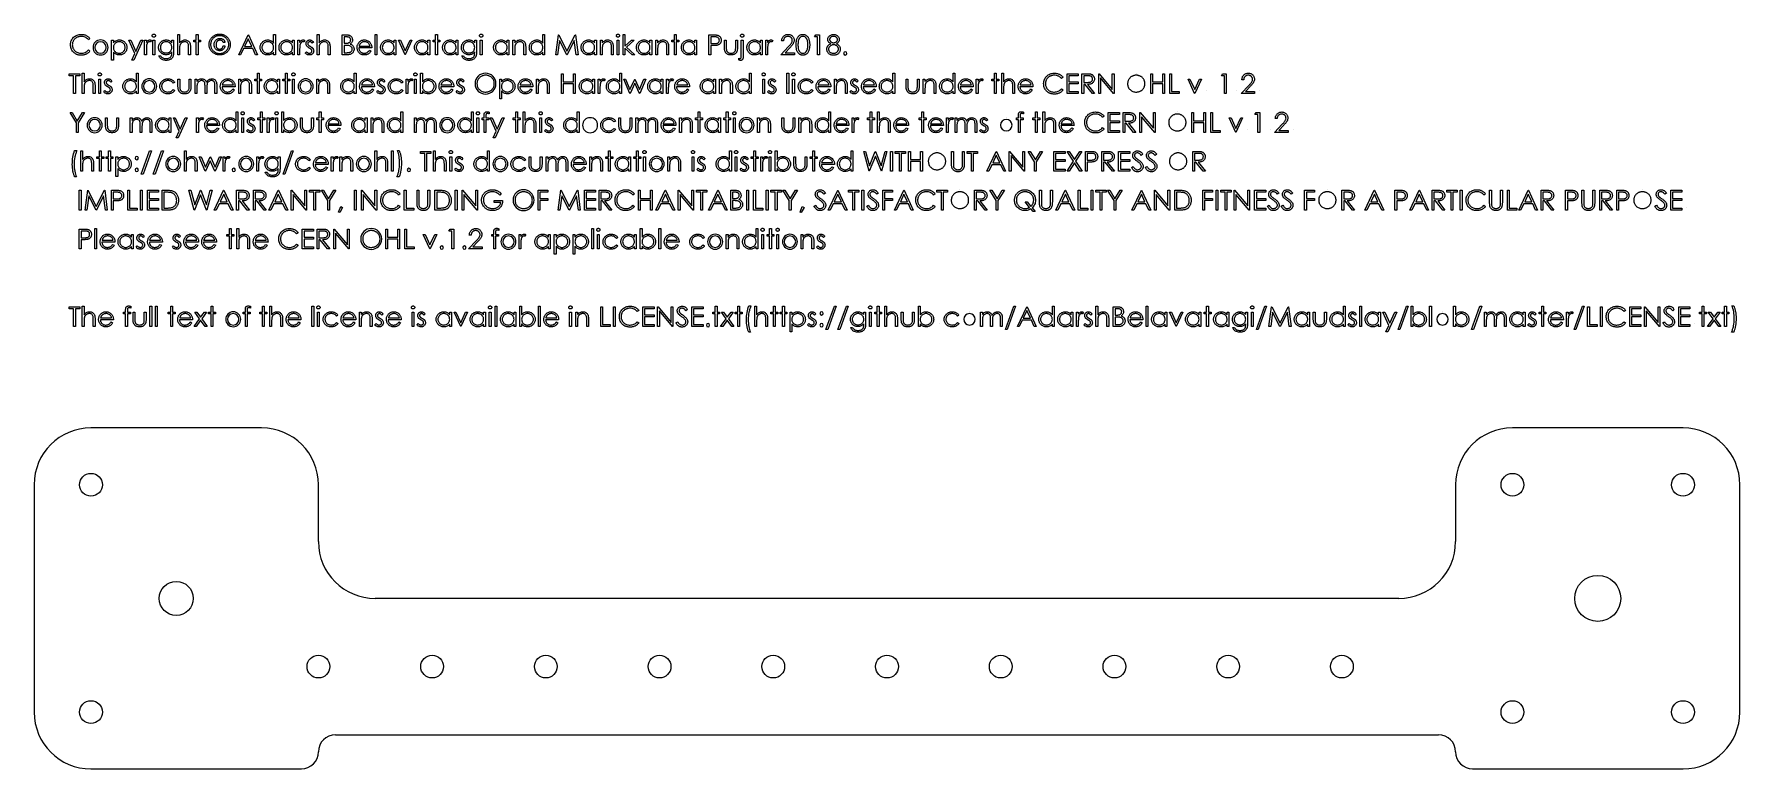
# Model space of a CAD drawing. Header units: millimetres. Extents: x -143 to 157, y 0 to 129.
import ezdxf

# ---------------------------------------------------------------- set-up
doc = ezdxf.new("R2010")
doc.units = ezdxf.units.MM

msp = doc.modelspace()

# ---------------------------------------------------------------- linework, layer by layer
at = {"color": 7, "linetype": 'Continuous'}
for p, q in [((50.73, 122.42), (50.73, 122.42)), ((63.11, 119.37), (63.11, 119.37)), ((68.45, 119.37), (68.45, 119.37)), ((72.44, 119.37), (72.44, 119.37)), ((-45.3, 114.28), (-45.3, 114.28)), ((27.89, 114.6), (27.89, 114.6)), ((57.95, 115.59), (57.95, 115.59)), ((70.34, 112.53), (70.34, 112.53)), ((74.33, 112.53), (74.33, 112.53)), ((78.32, 112.53), (78.32, 112.53)), ((15.68, 108.75), (15.68, 108.75)), ((58.09, 108.75), (58.09, 108.75)), ((19.72, 101.92), (19.72, 101.92)), ((84.34, 101.92), (84.34, 101.92)), ((139.75, 101.92), (139.75, 101.92)), ((147.6, 98.87), (147.6, 98.87)), ((16.09, 78.37), (16.09, 78.37)), ((21.43, 80.43), (21.43, 80.43)), ((104.62, 80.43), (104.62, 80.43)), ((149, 78.37), (149, 78.37))]:
    msp.add_line(p, q, dxfattribs=at)
at = {"color": 7, "linetype": 'Continuous', "lineweight": 15}
for p, q in [((-103.09, 60), (-133.09, 60)), ((146.91, 60), (116.91, 60)), ((-143.09, 50), (-143.09, 10)), ((-93.09, 40), (-93.09, 50)), ((106.91, 50), (106.91, 40)), ((156.91, 10), (156.91, 50)), ((96.91, 30), (-83.09, 30)), ((-90.09, 6), (103.91, 6)), ((-133.09, 0), (-96.09, 0)), ((109.91, 0), (146.91, 0))]:
    msp.add_line(p, q, dxfattribs=at)
at = {"color": 7, "linetype": 'Continuous', "flags": 128}
for points in [[(-133.27, 128.52), (-133.55, 128.31), (-133.55, 128.31), (-133.6, 128.38), (-133.67, 128.44), (-133.73, 128.51), (-133.8, 128.56), (-133.87, 128.61), (-133.95, 128.66), (-134.02, 128.71), (-134.1, 128.74), (-134.27, 128.81), (-134.44, 128.86), (-134.63, 128.88), (-134.82, 128.89), (-134.82, 128.89), (-134.92, 128.89), (-135.03, 128.88), (-135.13, 128.87), (-135.23, 128.84), (-135.32, 128.82), (-135.42, 128.78), (-135.51, 128.74), (-135.61, 128.69), (-135.69, 128.64), (-135.78, 128.59), (-135.85, 128.53), (-135.93, 128.46), (-136, 128.39), (-136.06, 128.32), (-136.11, 128.24), (-136.17, 128.16), (-136.21, 128.08), (-136.25, 127.99), (-136.29, 127.9), (-136.32, 127.81), (-136.34, 127.71), (-136.35, 127.61), (-136.36, 127.51), (-136.37, 127.41), (-136.37, 127.41), (-136.36, 127.25), (-136.34, 127.11), (-136.3, 126.96), (-136.26, 126.83), (-136.19, 126.7), (-136.12, 126.58), (-136.03, 126.46), (-135.92, 126.35), (-135.81, 126.26), (-135.68, 126.17), (-135.55, 126.1), (-135.42, 126.04), (-135.27, 125.99), (-135.12, 125.96), (-134.96, 125.94), (-134.8, 125.93), (-134.8, 125.93), (-134.61, 125.94), (-134.44, 125.97), (-134.27, 126.01), (-134.11, 126.08), (-133.96, 126.16), (-133.81, 126.26), (-133.68, 126.38), (-133.55, 126.51), (-133.55, 126.51), (-133.27, 126.31), (-133.27, 126.31), (-133.34, 126.22), (-133.41, 126.14), (-133.48, 126.07), (-133.56, 126), (-133.65, 125.93), (-133.73, 125.87), (-133.83, 125.81), (-133.92, 125.76), (-134.02, 125.72), (-134.12, 125.68), (-134.23, 125.65), (-134.33, 125.62), (-134.44, 125.6), (-134.56, 125.58), (-134.67, 125.58), (-134.79, 125.57), (-134.79, 125.57), (-134.91, 125.57), (-135.02, 125.58), (-135.12, 125.59), (-135.23, 125.61), (-135.33, 125.63), (-135.43, 125.66), (-135.52, 125.69), (-135.61, 125.73), (-135.7, 125.77), (-135.79, 125.81), (-135.87, 125.86), (-135.95, 125.92), (-136.03, 125.98), (-136.1, 126.04), (-136.17, 126.11), (-136.24, 126.18), (-136.24, 126.18), (-136.34, 126.32), (-136.43, 126.46), (-136.51, 126.6), (-136.57, 126.76), (-136.62, 126.91), (-136.65, 127.08), (-136.67, 127.25), (-136.68, 127.43), (-136.68, 127.43), (-136.67, 127.62), (-136.65, 127.8), (-136.61, 127.98), (-136.55, 128.14), (-136.47, 128.3), (-136.38, 128.45), (-136.27, 128.59), (-136.14, 128.73), (-136, 128.85), (-135.86, 128.96), (-135.7, 129.05), (-135.54, 129.12), (-135.37, 129.18), (-135.19, 129.22), (-135, 129.24), (-134.8, 129.25), (-134.8, 129.25), (-134.68, 129.25), (-134.56, 129.24), (-134.44, 129.22), (-134.33, 129.2), (-134.22, 129.18), (-134.12, 129.14), (-134.02, 129.1), (-133.92, 129.06), (-133.82, 129.01), (-133.73, 128.95), (-133.64, 128.89), (-133.56, 128.83), (-133.48, 128.76), (-133.41, 128.68), (-133.34, 128.6), (-133.27, 128.52)], [(-122.03, 129.3), (-121.97, 129.29), (-121.92, 129.28), (-121.87, 129.25), (-121.82, 129.22), (-121.79, 129.18), (-121.76, 129.13), (-121.74, 129.08), (-121.74, 129.03), (-121.74, 129.03), (-121.74, 128.97), (-121.76, 128.92), (-121.79, 128.88), (-121.82, 128.84), (-121.87, 128.8), (-121.92, 128.78), (-121.97, 128.76), (-122.03, 128.76), (-122.03, 128.76), (-122.09, 128.76), (-122.14, 128.78), (-122.19, 128.8), (-122.24, 128.84), (-122.27, 128.88), (-122.3, 128.92), (-122.32, 128.97), (-122.32, 129.03), (-122.32, 129.03), (-122.32, 129.08), (-122.3, 129.13), (-122.27, 129.18), (-122.24, 129.22), (-122.19, 129.25), (-122.14, 129.28), (-122.09, 129.29), (-122.03, 129.3)], [(-117.83, 129.25), (-117.52, 129.25), (-117.52, 129.25), (-117.52, 127.74), (-117.52, 127.74), (-117.42, 127.86), (-117.31, 127.97), (-117.19, 128.06), (-117.07, 128.13), (-116.95, 128.19), (-116.82, 128.23), (-116.69, 128.26), (-116.55, 128.26), (-116.55, 128.26), (-116.41, 128.26), (-116.27, 128.23), (-116.15, 128.18), (-116.03, 128.12), (-115.93, 128.04), (-115.84, 127.95), (-115.76, 127.85), (-115.7, 127.73), (-115.67, 127.67), (-115.65, 127.59), (-115.63, 127.51), (-115.62, 127.42), (-115.61, 127.32), (-115.6, 127.21), (-115.59, 127.09), (-115.59, 126.97), (-115.59, 126.97), (-115.59, 125.66), (-115.59, 125.66), (-115.91, 125.66), (-115.91, 125.66), (-115.91, 126.87), (-115.91, 126.87), (-115.91, 126.97), (-115.91, 127.07), (-115.91, 127.15), (-115.91, 127.23), (-115.92, 127.3), (-115.93, 127.36), (-115.93, 127.41), (-115.94, 127.45), (-115.94, 127.45), (-115.98, 127.57), (-116.03, 127.67), (-116.09, 127.75), (-116.17, 127.82), (-116.26, 127.88), (-116.36, 127.92), (-116.48, 127.94), (-116.6, 127.95), (-116.6, 127.95), (-116.68, 127.95), (-116.75, 127.94), (-116.82, 127.92), (-116.89, 127.9), (-116.96, 127.87), (-117.03, 127.84), (-117.09, 127.8), (-117.15, 127.76), (-117.21, 127.71), (-117.26, 127.65), (-117.31, 127.6), (-117.35, 127.54), (-117.39, 127.48), (-117.42, 127.41), (-117.45, 127.34), (-117.47, 127.27), (-117.47, 127.27), (-117.48, 127.22), (-117.49, 127.16), (-117.5, 127.09), (-117.51, 127.01), (-117.51, 126.92), (-117.52, 126.82), (-117.52, 126.71), (-117.52, 126.59), (-117.52, 126.59), (-117.52, 125.66), (-117.52, 125.66), (-117.83, 125.66), (-117.83, 125.66), (-117.83, 129.25)], [(-114.56, 129.25), (-114.24, 129.25), (-114.24, 129.25), (-114.24, 128.22), (-114.24, 128.22), (-113.8, 128.22), (-113.8, 128.22), (-113.8, 127.91), (-113.8, 127.91), (-114.24, 127.91), (-114.24, 127.91), (-114.24, 125.66), (-114.24, 125.66), (-114.56, 125.66), (-114.56, 125.66), (-114.56, 127.91), (-114.56, 127.91), (-115.01, 127.91), (-115.01, 127.91), (-115.01, 128.22), (-115.01, 128.22), (-114.56, 128.22), (-114.56, 128.22), (-114.56, 129.25)], [(-108.59, 127.46), (-108.6, 127.34), (-108.61, 127.22), (-108.63, 127.1), (-108.65, 126.98), (-108.69, 126.87), (-108.73, 126.75), (-108.78, 126.65), (-108.84, 126.54), (-108.91, 126.43), (-108.98, 126.34), (-109.05, 126.24), (-109.13, 126.16), (-109.22, 126.08), (-109.32, 126), (-109.42, 125.93), (-109.52, 125.87), (-109.63, 125.81), (-109.74, 125.76), (-109.86, 125.71), (-109.97, 125.68), (-110.09, 125.65), (-110.21, 125.63), (-110.33, 125.62), (-110.45, 125.62), (-110.45, 125.62), (-110.58, 125.62), (-110.7, 125.63), (-110.82, 125.65), (-110.93, 125.68), (-111.05, 125.71), (-111.16, 125.76), (-111.27, 125.81), (-111.38, 125.87), (-111.49, 125.93), (-111.59, 126), (-111.68, 126.08), (-111.77, 126.16), (-111.85, 126.24), (-111.93, 126.34), (-112, 126.44), (-112.07, 126.54), (-112.12, 126.65), (-112.18, 126.76), (-112.22, 126.87), (-112.25, 126.98), (-112.28, 127.1), (-112.3, 127.22), (-112.31, 127.34), (-112.32, 127.46), (-112.32, 127.46), (-112.31, 127.58), (-112.3, 127.7), (-112.28, 127.82), (-112.25, 127.93), (-112.22, 128.05), (-112.18, 128.16), (-112.12, 128.27), (-112.07, 128.38), (-112, 128.48), (-111.93, 128.58), (-111.85, 128.67), (-111.77, 128.76), (-111.68, 128.84), (-111.59, 128.92), (-111.49, 128.99), (-111.38, 129.05), (-111.28, 129.11), (-111.16, 129.16), (-111.05, 129.2), (-110.94, 129.24), (-110.82, 129.26), (-110.7, 129.28), (-110.58, 129.29), (-110.45, 129.3), (-110.45, 129.3), (-110.33, 129.29), (-110.21, 129.28), (-110.09, 129.26), (-109.97, 129.24), (-109.86, 129.2), (-109.74, 129.16), (-109.63, 129.11), (-109.52, 129.05), (-109.42, 128.99), (-109.32, 128.92), (-109.22, 128.84), (-109.13, 128.76), (-109.05, 128.67), (-108.98, 128.58), (-108.91, 128.48), (-108.84, 128.38), (-108.78, 128.27), (-108.73, 128.16), (-108.69, 128.05), (-108.65, 127.93), (-108.63, 127.82), (-108.61, 127.7), (-108.6, 127.58), (-108.59, 127.46)], [(-108.86, 127.46), (-108.86, 127.56), (-108.87, 127.66), (-108.89, 127.77), (-108.91, 127.86), (-108.94, 127.96), (-108.98, 128.06), (-109.02, 128.15), (-109.07, 128.24), (-109.13, 128.33), (-109.19, 128.41), (-109.25, 128.49), (-109.33, 128.57), (-109.4, 128.64), (-109.48, 128.7), (-109.57, 128.76), (-109.66, 128.82), (-109.75, 128.87), (-109.84, 128.91), (-109.94, 128.95), (-110.04, 128.98), (-110.14, 129), (-110.24, 129.01), (-110.35, 129.02), (-110.45, 129.03), (-110.45, 129.03), (-110.56, 129.02), (-110.66, 129.01), (-110.77, 129), (-110.87, 128.98), (-110.97, 128.95), (-111.06, 128.91), (-111.16, 128.87), (-111.25, 128.82), (-111.34, 128.76), (-111.43, 128.7), (-111.51, 128.64), (-111.58, 128.57), (-111.65, 128.49), (-111.72, 128.41), (-111.78, 128.33), (-111.83, 128.24), (-111.88, 128.15), (-111.93, 128.06), (-111.96, 127.96), (-111.99, 127.86), (-112.02, 127.76), (-112.03, 127.66), (-112.04, 127.56), (-112.05, 127.46), (-112.05, 127.46), (-112.04, 127.35), (-112.03, 127.25), (-112.02, 127.15), (-111.99, 127.05), (-111.96, 126.95), (-111.93, 126.86), (-111.88, 126.76), (-111.83, 126.67), (-111.78, 126.58), (-111.72, 126.5), (-111.65, 126.42), (-111.58, 126.35), (-111.5, 126.28), (-111.42, 126.21), (-111.34, 126.15), (-111.25, 126.1), (-111.16, 126.05), (-111.06, 126), (-110.96, 125.97), (-110.86, 125.94), (-110.76, 125.92), (-110.66, 125.9), (-110.56, 125.89), (-110.45, 125.89), (-110.45, 125.89), (-110.35, 125.89), (-110.24, 125.9), (-110.14, 125.92), (-110.04, 125.94), (-109.94, 125.97), (-109.84, 126), (-109.75, 126.05), (-109.66, 126.1), (-109.57, 126.15), (-109.48, 126.21), (-109.4, 126.28), (-109.33, 126.35), (-109.25, 126.42), (-109.19, 126.5), (-109.13, 126.58), (-109.07, 126.67), (-109.02, 126.76), (-108.98, 126.86), (-108.94, 126.95), (-108.91, 127.05), (-108.89, 127.15), (-108.87, 127.25), (-108.86, 127.35), (-108.86, 127.46)], [(-105.41, 129.16), (-103.79, 125.66), (-103.79, 125.66), (-104.13, 125.66), (-104.13, 125.66), (-104.65, 126.78), (-104.65, 126.78), (-106.24, 126.78), (-106.24, 126.78), (-106.77, 125.66), (-106.77, 125.66), (-107.11, 125.66), (-107.11, 125.66), (-105.45, 129.16), (-105.45, 129.16), (-105.41, 129.16)], [(-100.65, 129.25), (-100.65, 125.66), (-100.65, 125.66), (-100.96, 125.66), (-100.96, 125.66), (-100.96, 126.1), (-100.96, 126.1), (-101.07, 125.99), (-101.19, 125.89), (-101.31, 125.8), (-101.44, 125.73), (-101.57, 125.68), (-101.71, 125.65), (-101.86, 125.62), (-102.01, 125.62), (-102.01, 125.62), (-102.14, 125.62), (-102.27, 125.64), (-102.4, 125.67), (-102.52, 125.71), (-102.63, 125.77), (-102.75, 125.84), (-102.85, 125.91), (-102.95, 126.01), (-103.04, 126.1), (-103.12, 126.21), (-103.19, 126.32), (-103.24, 126.44), (-103.29, 126.56), (-103.32, 126.68), (-103.33, 126.81), (-103.34, 126.95), (-103.34, 126.95), (-103.33, 127.08), (-103.32, 127.21), (-103.29, 127.33), (-103.24, 127.45), (-103.19, 127.57), (-103.12, 127.68), (-103.04, 127.78), (-102.95, 127.88), (-102.85, 127.97), (-102.74, 128.05), (-102.63, 128.11), (-102.51, 128.17), (-102.39, 128.21), (-102.26, 128.24), (-102.13, 128.26), (-102, 128.26), (-102, 128.26), (-101.84, 128.26), (-101.69, 128.23), (-101.55, 128.19), (-101.42, 128.13), (-101.29, 128.05), (-101.17, 127.96), (-101.07, 127.85), (-100.96, 127.73), (-100.96, 127.73), (-100.96, 129.25), (-100.96, 129.25), (-100.65, 129.25)], [(-93.29, 129.25), (-92.98, 129.25), (-92.98, 129.25), (-92.98, 127.74), (-92.98, 127.74), (-92.87, 127.86), (-92.76, 127.97), (-92.65, 128.06), (-92.53, 128.13), (-92.41, 128.19), (-92.28, 128.23), (-92.14, 128.26), (-92, 128.26), (-92, 128.26), (-91.86, 128.26), (-91.73, 128.23), (-91.6, 128.18), (-91.49, 128.12), (-91.38, 128.04), (-91.29, 127.95), (-91.21, 127.85), (-91.15, 127.73), (-91.13, 127.67), (-91.11, 127.59), (-91.09, 127.51), (-91.07, 127.42), (-91.06, 127.32), (-91.05, 127.21), (-91.05, 127.09), (-91.05, 126.97), (-91.05, 126.97), (-91.05, 125.66), (-91.05, 125.66), (-91.36, 125.66), (-91.36, 125.66), (-91.36, 126.87), (-91.36, 126.87), (-91.36, 126.97), (-91.36, 127.07), (-91.37, 127.15), (-91.37, 127.23), (-91.37, 127.3), (-91.38, 127.36), (-91.39, 127.41), (-91.4, 127.45), (-91.4, 127.45), (-91.43, 127.57), (-91.49, 127.67), (-91.55, 127.75), (-91.62, 127.82), (-91.71, 127.88), (-91.82, 127.92), (-91.93, 127.94), (-92.06, 127.95), (-92.06, 127.95), (-92.13, 127.95), (-92.21, 127.94), (-92.28, 127.92), (-92.35, 127.9), (-92.42, 127.87), (-92.48, 127.84), (-92.55, 127.8), (-92.61, 127.76), (-92.67, 127.71), (-92.72, 127.65), (-92.77, 127.6), (-92.81, 127.54), (-92.85, 127.48), (-92.88, 127.41), (-92.91, 127.34), (-92.93, 127.27), (-92.93, 127.27), (-92.94, 127.22), (-92.95, 127.16), (-92.96, 127.09), (-92.96, 127.01), (-92.97, 126.92), (-92.97, 126.82), (-92.97, 126.71), (-92.98, 126.59), (-92.98, 126.59), (-92.98, 125.66), (-92.98, 125.66), (-93.29, 125.66), (-93.29, 125.66), (-93.29, 129.25)], [(-88.89, 129.16), (-88.21, 129.16), (-88.21, 129.16), (-88.11, 129.16), (-88.02, 129.16), (-87.93, 129.15), (-87.84, 129.14), (-87.77, 129.12), (-87.7, 129.11), (-87.63, 129.09), (-87.58, 129.06), (-87.47, 129.01), (-87.38, 128.94), (-87.3, 128.85), (-87.23, 128.76), (-87.17, 128.65), (-87.13, 128.54), (-87.11, 128.42), (-87.1, 128.3), (-87.1, 128.3), (-87.1, 128.18), (-87.12, 128.07), (-87.16, 127.96), (-87.2, 127.86), (-87.26, 127.77), (-87.33, 127.69), (-87.41, 127.62), (-87.5, 127.55), (-87.5, 127.55), (-87.38, 127.5), (-87.28, 127.45), (-87.19, 127.39), (-87.11, 127.33), (-87.05, 127.27), (-86.99, 127.2), (-86.95, 127.12), (-86.9, 127.04), (-86.87, 126.95), (-86.85, 126.85), (-86.83, 126.76), (-86.83, 126.66), (-86.83, 126.66), (-86.83, 126.55), (-86.85, 126.46), (-86.87, 126.36), (-86.9, 126.27), (-86.95, 126.19), (-87, 126.1), (-87.06, 126.02), (-87.13, 125.95), (-87.21, 125.88), (-87.3, 125.82), (-87.39, 125.78), (-87.49, 125.73), (-87.59, 125.7), (-87.7, 125.68), (-87.82, 125.67), (-87.95, 125.66), (-87.95, 125.66), (-88.89, 125.66), (-88.89, 125.66), (-88.89, 129.16)], [(-83.1, 129.25), (-82.79, 129.25), (-82.79, 129.25), (-82.79, 125.66), (-82.79, 125.66), (-83.1, 125.66), (-83.1, 125.66), (-83.1, 129.25)], [(-72.47, 129.25), (-72.16, 129.25), (-72.16, 129.25), (-72.16, 128.22), (-72.16, 128.22), (-71.71, 128.22), (-71.71, 128.22), (-71.71, 127.91), (-71.71, 127.91), (-72.16, 127.91), (-72.16, 127.91), (-72.16, 125.66), (-72.16, 125.66), (-72.47, 125.66), (-72.47, 125.66), (-72.47, 127.91), (-72.47, 127.91), (-72.92, 127.91), (-72.92, 127.91), (-72.92, 128.22), (-72.92, 128.22), (-72.47, 128.22), (-72.47, 128.22), (-72.47, 129.25)], [(-64.46, 129.3), (-64.4, 129.29), (-64.35, 129.28), (-64.3, 129.25), (-64.25, 129.22), (-64.22, 129.18), (-64.19, 129.13), (-64.17, 129.08), (-64.17, 129.03), (-64.17, 129.03), (-64.17, 128.97), (-64.19, 128.92), (-64.22, 128.88), (-64.25, 128.84), (-64.3, 128.8), (-64.35, 128.78), (-64.4, 128.76), (-64.46, 128.76), (-64.46, 128.76), (-64.52, 128.76), (-64.57, 128.78), (-64.62, 128.8), (-64.67, 128.84), (-64.7, 128.88), (-64.73, 128.92), (-64.75, 128.97), (-64.75, 129.03), (-64.75, 129.03), (-64.75, 129.08), (-64.73, 129.13), (-64.7, 129.18), (-64.67, 129.22), (-64.62, 129.25), (-64.57, 129.28), (-64.52, 129.29), (-64.46, 129.3)], [(-53.31, 129.25), (-53.31, 125.66), (-53.31, 125.66), (-53.62, 125.66), (-53.62, 125.66), (-53.62, 126.1), (-53.62, 126.1), (-53.73, 125.99), (-53.85, 125.89), (-53.97, 125.8), (-54.1, 125.73), (-54.23, 125.68), (-54.37, 125.65), (-54.52, 125.62), (-54.67, 125.62), (-54.67, 125.62), (-54.8, 125.62), (-54.93, 125.64), (-55.06, 125.67), (-55.18, 125.71), (-55.29, 125.77), (-55.41, 125.84), (-55.51, 125.91), (-55.61, 126.01), (-55.7, 126.1), (-55.78, 126.21), (-55.85, 126.32), (-55.9, 126.44), (-55.95, 126.56), (-55.98, 126.68), (-55.99, 126.81), (-56, 126.95), (-56, 126.95), (-55.99, 127.08), (-55.98, 127.21), (-55.95, 127.33), (-55.9, 127.45), (-55.85, 127.57), (-55.78, 127.68), (-55.7, 127.78), (-55.61, 127.88), (-55.51, 127.97), (-55.4, 128.05), (-55.29, 128.11), (-55.17, 128.17), (-55.05, 128.21), (-54.93, 128.24), (-54.79, 128.26), (-54.66, 128.26), (-54.66, 128.26), (-54.5, 128.26), (-54.35, 128.23), (-54.21, 128.19), (-54.08, 128.13), (-53.95, 128.05), (-53.83, 127.96), (-53.73, 127.85), (-53.62, 127.73), (-53.62, 127.73), (-53.62, 129.25), (-53.62, 129.25), (-53.31, 129.25)], [(-51.33, 125.66), (-50.87, 129.16), (-50.87, 129.16), (-50.83, 129.16), (-50.83, 129.16), (-49.38, 126.29), (-49.38, 126.29), (-47.94, 129.16), (-47.94, 129.16), (-47.9, 129.16), (-47.9, 129.16), (-47.43, 125.66), (-47.43, 125.66), (-47.75, 125.66), (-47.75, 125.66), (-48.08, 128.18), (-48.08, 128.18), (-49.34, 125.66), (-49.34, 125.66), (-49.42, 125.66), (-49.42, 125.66), (-50.68, 128.19), (-50.68, 128.19), (-51.02, 125.66), (-51.02, 125.66), (-51.33, 125.66)], [(-40.41, 129.3), (-40.35, 129.29), (-40.3, 129.28), (-40.25, 129.25), (-40.2, 129.22), (-40.17, 129.18), (-40.14, 129.13), (-40.12, 129.08), (-40.12, 129.03), (-40.12, 129.03), (-40.12, 128.97), (-40.14, 128.92), (-40.17, 128.88), (-40.2, 128.84), (-40.25, 128.8), (-40.3, 128.78), (-40.35, 128.76), (-40.41, 128.76), (-40.41, 128.76), (-40.47, 128.76), (-40.52, 128.78), (-40.57, 128.8), (-40.61, 128.84), (-40.65, 128.88), (-40.68, 128.92), (-40.69, 128.97), (-40.7, 129.03), (-40.7, 129.03), (-40.69, 129.08), (-40.68, 129.13), (-40.65, 129.18), (-40.61, 129.22), (-40.57, 129.25), (-40.52, 129.28), (-40.47, 129.29), (-40.41, 129.3)], [(-39.49, 129.25), (-39.17, 129.25), (-39.17, 129.25), (-39.17, 127.18), (-39.17, 127.18), (-38.01, 128.22), (-38.01, 128.22), (-37.56, 128.22), (-37.56, 128.22), (-38.91, 127.01), (-38.91, 127.01), (-37.42, 125.66), (-37.42, 125.66), (-37.88, 125.66), (-37.88, 125.66), (-39.17, 126.84), (-39.17, 126.84), (-39.17, 125.66), (-39.17, 125.66), (-39.49, 125.66), (-39.49, 125.66), (-39.49, 129.25)], [(-30.47, 129.25), (-30.16, 129.25), (-30.16, 129.25), (-30.16, 128.22), (-30.16, 128.22), (-29.71, 128.22), (-29.71, 128.22), (-29.71, 127.91), (-29.71, 127.91), (-30.16, 127.91), (-30.16, 127.91), (-30.16, 125.66), (-30.16, 125.66), (-30.47, 125.66), (-30.47, 125.66), (-30.47, 127.91), (-30.47, 127.91), (-30.92, 127.91), (-30.92, 127.91), (-30.92, 128.22), (-30.92, 128.22), (-30.47, 128.22), (-30.47, 128.22), (-30.47, 129.25)], [(-24.41, 129.16), (-23.73, 129.16), (-23.73, 129.16), (-23.58, 129.16), (-23.45, 129.16), (-23.34, 129.15), (-23.23, 129.15), (-23.14, 129.14), (-23.05, 129.13), (-22.99, 129.12), (-22.93, 129.11), (-22.93, 129.11), (-22.86, 129.09), (-22.79, 129.06), (-22.72, 129.03), (-22.66, 129), (-22.6, 128.96), (-22.55, 128.91), (-22.49, 128.86), (-22.45, 128.8), (-22.4, 128.74), (-22.36, 128.68), (-22.33, 128.61), (-22.3, 128.54), (-22.28, 128.47), (-22.27, 128.39), (-22.26, 128.31), (-22.26, 128.22), (-22.26, 128.22), (-22.26, 128.14), (-22.27, 128.06), (-22.28, 127.98), (-22.3, 127.9), (-22.33, 127.83), (-22.36, 127.77), (-22.4, 127.7), (-22.44, 127.64), (-22.49, 127.59), (-22.55, 127.54), (-22.6, 127.49), (-22.66, 127.45), (-22.73, 127.42), (-22.8, 127.38), (-22.88, 127.36), (-22.96, 127.34), (-22.96, 127.34), (-23.02, 127.32), (-23.1, 127.31), (-23.19, 127.3), (-23.3, 127.29), (-23.42, 127.29), (-23.55, 127.28), (-23.69, 127.28), (-23.85, 127.28), (-23.85, 127.28), (-24.1, 127.28), (-24.1, 127.28), (-24.1, 125.66), (-24.1, 125.66), (-24.41, 125.66), (-24.41, 125.66), (-24.41, 129.16)], [(-18.56, 129.3), (-18.5, 129.29), (-18.44, 129.28), (-18.39, 129.25), (-18.35, 129.22), (-18.31, 129.18), (-18.29, 129.13), (-18.27, 129.08), (-18.26, 129.03), (-18.26, 129.03), (-18.27, 128.97), (-18.29, 128.92), (-18.31, 128.88), (-18.35, 128.84), (-18.39, 128.8), (-18.44, 128.78), (-18.5, 128.76), (-18.56, 128.76), (-18.56, 128.76), (-18.61, 128.76), (-18.67, 128.78), (-18.72, 128.8), (-18.76, 128.84), (-18.8, 128.88), (-18.83, 128.92), (-18.84, 128.97), (-18.85, 129.03), (-18.85, 129.03), (-18.84, 129.08), (-18.83, 129.13), (-18.8, 129.18), (-18.76, 129.22), (-18.72, 129.25), (-18.67, 129.28), (-18.61, 129.29), (-18.56, 129.3)], [(-11.31, 128.09), (-11.62, 128.09), (-11.62, 128.09), (-11.61, 128.21), (-11.6, 128.33), (-11.57, 128.44), (-11.53, 128.55), (-11.48, 128.65), (-11.43, 128.75), (-11.36, 128.84), (-11.28, 128.92), (-11.2, 129), (-11.11, 129.07), (-11.02, 129.12), (-10.92, 129.17), (-10.82, 129.21), (-10.71, 129.23), (-10.6, 129.25), (-10.48, 129.25), (-10.48, 129.25), (-10.37, 129.25), (-10.26, 129.23), (-10.15, 129.21), (-10.05, 129.18), (-9.96, 129.13), (-9.87, 129.08), (-9.79, 129.02), (-9.72, 128.94), (-9.65, 128.86), (-9.59, 128.78), (-9.54, 128.69), (-9.5, 128.6), (-9.47, 128.51), (-9.44, 128.41), (-9.43, 128.32), (-9.42, 128.21), (-9.42, 128.21), (-9.43, 128.07), (-9.46, 127.92), (-9.51, 127.79), (-9.57, 127.66), (-9.61, 127.59), (-9.66, 127.52), (-9.72, 127.44), (-9.78, 127.35), (-9.86, 127.26), (-9.94, 127.17), (-10.03, 127.06), (-10.13, 126.96), (-10.13, 126.96), (-11.01, 126.02), (-11.01, 126.02), (-9.38, 126.02), (-9.38, 126.02), (-9.38, 125.66), (-9.38, 125.66), (-11.76, 125.66), (-11.76, 125.66), (-10.4, 127.11), (-10.4, 127.11), (-10.3, 127.21), (-10.21, 127.31), (-10.13, 127.4), (-10.06, 127.48), (-10, 127.56), (-9.94, 127.63), (-9.9, 127.69), (-9.86, 127.75), (-9.81, 127.85), (-9.77, 127.96), (-9.75, 128.07), (-9.74, 128.18), (-9.74, 128.18), (-9.74, 128.26), (-9.75, 128.32), (-9.77, 128.39), (-9.79, 128.45), (-9.82, 128.52), (-9.86, 128.57), (-9.91, 128.63), (-9.96, 128.68), (-10.02, 128.73), (-10.07, 128.78), (-10.14, 128.81), (-10.2, 128.84), (-10.27, 128.86), (-10.34, 128.88), (-10.42, 128.89), (-10.5, 128.89), (-10.5, 128.89), (-10.58, 128.89), (-10.66, 128.88), (-10.73, 128.86), (-10.8, 128.84), (-10.87, 128.81), (-10.94, 128.77), (-11, 128.73), (-11.06, 128.68), (-11.11, 128.63), (-11.15, 128.56), (-11.2, 128.5), (-11.23, 128.43), (-11.26, 128.35), (-11.28, 128.27), (-11.3, 128.18), (-11.31, 128.09)], [(-9.07, 127.41), (-9.06, 127.58), (-9.06, 127.74), (-9.04, 127.89), (-9.03, 128.03), (-9.01, 128.15), (-8.98, 128.27), (-8.95, 128.38), (-8.92, 128.48), (-8.88, 128.57), (-8.84, 128.66), (-8.79, 128.74), (-8.74, 128.82), (-8.68, 128.88), (-8.63, 128.95), (-8.57, 129), (-8.5, 129.06), (-8.43, 129.1), (-8.36, 129.14), (-8.29, 129.18), (-8.21, 129.2), (-8.14, 129.22), (-8.06, 129.24), (-7.98, 129.25), (-7.9, 129.25), (-7.9, 129.25), (-7.81, 129.25), (-7.73, 129.24), (-7.65, 129.22), (-7.57, 129.2), (-7.5, 129.18), (-7.42, 129.14), (-7.35, 129.1), (-7.28, 129.06), (-7.22, 129), (-7.15, 128.95), (-7.09, 128.88), (-7.04, 128.81), (-6.98, 128.73), (-6.93, 128.65), (-6.89, 128.56), (-6.85, 128.47), (-6.81, 128.36), (-6.78, 128.25), (-6.75, 128.13), (-6.73, 128.01), (-6.71, 127.87), (-6.7, 127.73), (-6.69, 127.57), (-6.69, 127.41), (-6.69, 127.41), (-6.69, 127.25), (-6.7, 127.1), (-6.71, 126.95), (-6.73, 126.82), (-6.75, 126.69), (-6.78, 126.57), (-6.81, 126.46), (-6.84, 126.36), (-6.89, 126.27), (-6.93, 126.18), (-6.98, 126.09), (-7.03, 126.02), (-7.09, 125.95), (-7.15, 125.88), (-7.21, 125.82), (-7.28, 125.77), (-7.35, 125.72), (-7.42, 125.68), (-7.5, 125.65), (-7.57, 125.62), (-7.65, 125.6), (-7.73, 125.59), (-7.81, 125.58), (-7.9, 125.57), (-7.9, 125.57), (-7.98, 125.58), (-8.06, 125.58), (-8.14, 125.6), (-8.21, 125.62), (-8.29, 125.65), (-8.36, 125.68), (-8.43, 125.72), (-8.5, 125.77), (-8.56, 125.82), (-8.62, 125.87), (-8.68, 125.94), (-8.74, 126.01), (-8.79, 126.08), (-8.83, 126.16), (-8.88, 126.25), (-8.92, 126.34), (-8.95, 126.44), (-8.98, 126.55), (-9.01, 126.67), (-9.03, 126.8), (-9.04, 126.94), (-9.06, 127.09), (-9.06, 127.24), (-9.07, 127.41)], [(-5.63, 129.16), (-4.98, 129.16), (-4.98, 129.16), (-4.98, 125.66), (-4.98, 125.66), (-5.3, 125.66), (-5.3, 125.66), (-5.3, 128.8), (-5.3, 128.8), (-5.83, 128.8), (-5.83, 128.8), (-5.63, 129.16)], [(-1.98, 127.61), (-1.89, 127.57), (-1.81, 127.52), (-1.74, 127.47), (-1.67, 127.42), (-1.61, 127.37), (-1.56, 127.31), (-1.51, 127.26), (-1.46, 127.2), (-1.43, 127.15), (-1.39, 127.08), (-1.37, 127.02), (-1.34, 126.96), (-1.32, 126.89), (-1.31, 126.82), (-1.31, 126.75), (-1.3, 126.68), (-1.3, 126.68), (-1.31, 126.58), (-1.32, 126.48), (-1.34, 126.39), (-1.37, 126.3), (-1.41, 126.21), (-1.45, 126.12), (-1.51, 126.04), (-1.57, 125.96), (-1.57, 125.96), (-1.65, 125.87), (-1.75, 125.79), (-1.85, 125.72), (-1.96, 125.67), (-2.08, 125.63), (-2.21, 125.6), (-2.35, 125.58), (-2.5, 125.57), (-2.5, 125.57), (-2.64, 125.58), (-2.77, 125.59), (-2.89, 125.62), (-3.01, 125.66), (-3.11, 125.7), (-3.21, 125.76), (-3.3, 125.83), (-3.38, 125.91), (-3.45, 126), (-3.51, 126.08), (-3.56, 126.17), (-3.61, 126.26), (-3.64, 126.36), (-3.66, 126.45), (-3.68, 126.55), (-3.68, 126.65), (-3.68, 126.65), (-3.68, 126.73), (-3.67, 126.8), (-3.66, 126.87), (-3.64, 126.94), (-3.62, 127), (-3.59, 127.07), (-3.56, 127.13), (-3.52, 127.19), (-3.47, 127.25), (-3.42, 127.3), (-3.37, 127.36), (-3.3, 127.41), (-3.24, 127.47), (-3.16, 127.52), (-3.08, 127.57), (-2.99, 127.61), (-2.99, 127.61), (-3.11, 127.68), (-3.21, 127.76), (-3.3, 127.84), (-3.37, 127.94), (-3.43, 128.04), (-3.47, 128.14), (-3.49, 128.24), (-3.5, 128.35), (-3.5, 128.35), (-3.49, 128.47), (-3.47, 128.58), (-3.42, 128.68), (-3.37, 128.79), (-3.29, 128.89), (-3.2, 128.98), (-3.11, 129.06), (-2.99, 129.13), (-2.87, 129.18), (-2.74, 129.22), (-2.61, 129.24), (-2.48, 129.25), (-2.48, 129.25), (-2.34, 129.24), (-2.21, 129.22), (-2.09, 129.18), (-1.97, 129.13), (-1.86, 129.06), (-1.77, 128.98), (-1.68, 128.89), (-1.61, 128.79), (-1.56, 128.68), (-1.51, 128.57), (-1.49, 128.46), (-1.48, 128.34), (-1.48, 128.34), (-1.49, 128.23), (-1.51, 128.12), (-1.55, 128.02), (-1.61, 127.93), (-1.68, 127.84), (-1.76, 127.76), (-1.86, 127.68), (-1.98, 127.61)], [(-129.46, 128.22), (-129.14, 128.22), (-129.14, 128.22), (-129.14, 127.75), (-129.14, 127.75), (-129.04, 127.87), (-128.93, 127.98), (-128.81, 128.07), (-128.69, 128.14), (-128.55, 128.19), (-128.41, 128.23), (-128.26, 128.26), (-128.11, 128.26), (-128.11, 128.26), (-127.97, 128.26), (-127.84, 128.24), (-127.71, 128.21), (-127.59, 128.17), (-127.48, 128.11), (-127.37, 128.05), (-127.26, 127.97), (-127.16, 127.88), (-127.07, 127.78), (-126.99, 127.68), (-126.92, 127.57), (-126.86, 127.45), (-126.82, 127.33), (-126.79, 127.21), (-126.77, 127.08), (-126.76, 126.95), (-126.76, 126.95), (-126.77, 126.81), (-126.79, 126.68), (-126.82, 126.56), (-126.86, 126.44), (-126.92, 126.32), (-126.98, 126.21), (-127.06, 126.1), (-127.16, 126.01), (-127.26, 125.91), (-127.36, 125.84), (-127.47, 125.77), (-127.59, 125.71), (-127.71, 125.67), (-127.83, 125.64), (-127.96, 125.62), (-128.1, 125.62), (-128.1, 125.62), (-128.25, 125.63), (-128.4, 125.65), (-128.54, 125.69), (-128.67, 125.75), (-128.8, 125.82), (-128.92, 125.9), (-129.03, 126.01), (-129.14, 126.13), (-129.14, 126.13), (-129.14, 124.72), (-129.14, 124.72), (-129.46, 124.72), (-129.46, 124.72), (-129.46, 128.22)], [(-128.11, 127.95), (-128.22, 127.95), (-128.32, 127.93), (-128.42, 127.91), (-128.51, 127.88), (-128.6, 127.84), (-128.69, 127.79), (-128.77, 127.73), (-128.85, 127.66), (-128.91, 127.58), (-128.97, 127.51), (-129.03, 127.42), (-129.07, 127.33), (-129.1, 127.24), (-129.12, 127.14), (-129.14, 127.04), (-129.14, 126.94), (-129.14, 126.94), (-129.13, 126.8), (-129.11, 126.67), (-129.07, 126.54), (-129.01, 126.42), (-128.94, 126.32), (-128.85, 126.22), (-128.75, 126.14), (-128.63, 126.06), (-128.5, 126.01), (-128.37, 125.96), (-128.24, 125.94), (-128.11, 125.93), (-128.11, 125.93), (-127.97, 125.94), (-127.84, 125.97), (-127.72, 126.01), (-127.6, 126.07), (-127.49, 126.14), (-127.38, 126.23), (-127.3, 126.33), (-127.22, 126.44), (-127.16, 126.56), (-127.11, 126.69), (-127.09, 126.81), (-127.08, 126.94), (-127.08, 126.94), (-127.09, 127.08), (-127.11, 127.2), (-127.16, 127.33), (-127.22, 127.45), (-127.29, 127.56), (-127.38, 127.66), (-127.48, 127.75), (-127.59, 127.82), (-127.72, 127.88), (-127.84, 127.92), (-127.97, 127.94), (-128.11, 127.95)], [(-126.41, 128.22), (-126.07, 128.22), (-126.07, 128.22), (-125.2, 126.26), (-125.2, 126.26), (-124.32, 128.22), (-124.32, 128.22), (-123.98, 128.22), (-123.98, 128.22), (-125.55, 124.72), (-125.55, 124.72), (-125.89, 124.72), (-125.89, 124.72), (-125.37, 125.88), (-125.37, 125.88), (-126.41, 128.22)], [(-123.67, 128.22), (-123.35, 128.22), (-123.35, 128.22), (-123.35, 127.84), (-123.35, 127.84), (-123.28, 127.95), (-123.21, 128.04), (-123.13, 128.11), (-123.06, 128.17), (-122.98, 128.21), (-122.9, 128.24), (-122.81, 128.26), (-122.73, 128.26), (-122.73, 128.26), (-122.66, 128.26), (-122.6, 128.24), (-122.53, 128.22), (-122.46, 128.18), (-122.46, 128.18), (-122.63, 127.91), (-122.63, 127.91), (-122.67, 127.92), (-122.72, 127.94), (-122.76, 127.95), (-122.79, 127.95), (-122.79, 127.95), (-122.86, 127.94), (-122.94, 127.92), (-123.01, 127.88), (-123.08, 127.82), (-123.12, 127.78), (-123.15, 127.74), (-123.18, 127.69), (-123.21, 127.65), (-123.23, 127.59), (-123.26, 127.53), (-123.28, 127.47), (-123.3, 127.4), (-123.3, 127.4), (-123.31, 127.34), (-123.32, 127.26), (-123.33, 127.17), (-123.34, 127.07), (-123.35, 126.96), (-123.35, 126.82), (-123.35, 126.68), (-123.35, 126.52), (-123.35, 126.52), (-123.35, 125.66), (-123.35, 125.66), (-123.67, 125.66), (-123.67, 125.66), (-123.67, 128.22)], [(-122.19, 128.22), (-121.87, 128.22), (-121.87, 128.22), (-121.87, 125.66), (-121.87, 125.66), (-122.19, 125.66), (-122.19, 125.66), (-122.19, 128.22)], [(-118.87, 128.22), (-118.55, 128.22), (-118.55, 128.22), (-118.55, 126.19), (-118.55, 126.19), (-118.55, 126.06), (-118.56, 125.94), (-118.57, 125.83), (-118.58, 125.73), (-118.59, 125.63), (-118.61, 125.55), (-118.62, 125.47), (-118.65, 125.41), (-118.65, 125.41), (-118.68, 125.32), (-118.72, 125.24), (-118.77, 125.17), (-118.82, 125.1), (-118.88, 125.03), (-118.94, 124.97), (-119.01, 124.91), (-119.09, 124.86), (-119.17, 124.82), (-119.26, 124.78), (-119.34, 124.75), (-119.44, 124.72), (-119.53, 124.7), (-119.64, 124.69), (-119.74, 124.68), (-119.85, 124.68), (-119.85, 124.68), (-120.01, 124.68), (-120.16, 124.7), (-120.3, 124.73), (-120.43, 124.77), (-120.56, 124.82), (-120.67, 124.88), (-120.77, 124.95), (-120.86, 125.02), (-120.93, 125.11), (-121.01, 125.22), (-121.09, 125.34), (-121.16, 125.48), (-121.16, 125.48), (-120.84, 125.48), (-120.84, 125.48), (-120.76, 125.37), (-120.67, 125.26), (-120.57, 125.18), (-120.46, 125.11), (-120.33, 125.06), (-120.2, 125.02), (-120.05, 125), (-119.88, 124.99), (-119.88, 124.99), (-119.72, 125), (-119.56, 125.02), (-119.43, 125.06), (-119.3, 125.11), (-119.19, 125.17), (-119.1, 125.25), (-119.03, 125.33), (-118.97, 125.41), (-118.94, 125.46), (-118.92, 125.52), (-118.91, 125.59), (-118.89, 125.66), (-118.88, 125.74), (-118.87, 125.82), (-118.87, 125.92), (-118.87, 126.02), (-118.87, 126.02), (-118.87, 126.15), (-118.87, 126.15), (-118.96, 126.04), (-119.07, 125.94), (-119.19, 125.86), (-119.32, 125.79), (-119.46, 125.73), (-119.6, 125.69), (-119.74, 125.67), (-119.89, 125.66), (-119.89, 125.66), (-119.98, 125.67), (-120.06, 125.67), (-120.15, 125.69), (-120.23, 125.71), (-120.31, 125.73), (-120.39, 125.76), (-120.47, 125.8), (-120.55, 125.84), (-120.63, 125.88), (-120.7, 125.93), (-120.76, 125.98), (-120.83, 126.04), (-120.88, 126.1), (-120.94, 126.16), (-120.99, 126.23), (-121.03, 126.3), (-121.07, 126.38), (-121.1, 126.45), (-121.13, 126.53), (-121.16, 126.61), (-121.18, 126.69), (-121.19, 126.78), (-121.2, 126.86), (-121.2, 126.95), (-121.2, 126.95), (-121.2, 127.04), (-121.19, 127.12), (-121.18, 127.21), (-121.16, 127.29), (-121.13, 127.37), (-121.1, 127.45), (-121.07, 127.53), (-121.02, 127.61), (-120.98, 127.68), (-120.93, 127.75), (-120.87, 127.82), (-120.81, 127.88), (-120.75, 127.94), (-120.68, 127.99), (-120.61, 128.04), (-120.54, 128.09), (-120.46, 128.13), (-120.38, 128.17), (-120.3, 128.2), (-120.22, 128.22), (-120.13, 128.24), (-120.05, 128.25), (-119.96, 128.26), (-119.88, 128.26), (-119.88, 128.26), (-119.74, 128.26), (-119.6, 128.24), (-119.47, 128.2), (-119.34, 128.16), (-119.22, 128.09), (-119.1, 128.01), (-118.98, 127.9), (-118.87, 127.77), (-118.87, 127.77), (-118.87, 128.22)], [(-119.85, 127.95), (-119.99, 127.94), (-120.12, 127.92), (-120.25, 127.88), (-120.37, 127.82), (-120.49, 127.74), (-120.59, 127.66), (-120.67, 127.56), (-120.75, 127.45), (-120.81, 127.33), (-120.85, 127.2), (-120.88, 127.07), (-120.89, 126.94), (-120.89, 126.94), (-120.88, 126.84), (-120.87, 126.74), (-120.85, 126.64), (-120.82, 126.56), (-120.78, 126.47), (-120.73, 126.39), (-120.67, 126.32), (-120.6, 126.25), (-120.53, 126.18), (-120.45, 126.13), (-120.37, 126.08), (-120.28, 126.04), (-120.19, 126.02), (-120.09, 125.99), (-119.98, 125.98), (-119.87, 125.98), (-119.87, 125.98), (-119.76, 125.98), (-119.66, 125.99), (-119.56, 126.01), (-119.46, 126.04), (-119.37, 126.08), (-119.29, 126.13), (-119.21, 126.18), (-119.14, 126.25), (-119.08, 126.32), (-119.02, 126.39), (-118.97, 126.47), (-118.94, 126.56), (-118.91, 126.65), (-118.88, 126.75), (-118.87, 126.85), (-118.87, 126.96), (-118.87, 126.96), (-118.87, 127.09), (-118.9, 127.23), (-118.94, 127.35), (-118.99, 127.47), (-119.06, 127.57), (-119.15, 127.67), (-119.24, 127.75), (-119.35, 127.82), (-119.47, 127.88), (-119.59, 127.92), (-119.72, 127.94), (-119.85, 127.95)], [(-109.53, 127.82), (-109.85, 127.82), (-109.85, 127.82), (-109.88, 127.91), (-109.92, 127.99), (-109.98, 128.06), (-110.04, 128.12), (-110.12, 128.16), (-110.21, 128.19), (-110.31, 128.21), (-110.42, 128.22), (-110.42, 128.22), (-110.5, 128.22), (-110.57, 128.21), (-110.63, 128.19), (-110.7, 128.17), (-110.76, 128.14), (-110.81, 128.11), (-110.87, 128.07), (-110.92, 128.02), (-110.96, 127.96), (-111, 127.9), (-111.03, 127.84), (-111.06, 127.77), (-111.08, 127.69), (-111.09, 127.61), (-111.1, 127.52), (-111.1, 127.43), (-111.1, 127.43), (-111.1, 127.34), (-111.09, 127.25), (-111.08, 127.17), (-111.06, 127.09), (-111.03, 127.02), (-111, 126.96), (-110.97, 126.9), (-110.92, 126.85), (-110.88, 126.8), (-110.83, 126.76), (-110.77, 126.73), (-110.72, 126.7), (-110.66, 126.68), (-110.59, 126.66), (-110.52, 126.65), (-110.45, 126.65), (-110.45, 126.65), (-110.39, 126.65), (-110.34, 126.66), (-110.28, 126.67), (-110.23, 126.69), (-110.18, 126.71), (-110.14, 126.73), (-110.09, 126.76), (-110.05, 126.8), (-110.01, 126.83), (-109.98, 126.88), (-109.95, 126.93), (-109.92, 126.98), (-109.9, 127.03), (-109.88, 127.1), (-109.86, 127.16), (-109.85, 127.23), (-109.85, 127.23), (-109.53, 127.23), (-109.53, 127.23), (-109.55, 127.14), (-109.57, 127.05), (-109.6, 126.96), (-109.63, 126.88), (-109.67, 126.81), (-109.72, 126.74), (-109.77, 126.67), (-109.83, 126.61), (-109.89, 126.56), (-109.96, 126.51), (-110.03, 126.47), (-110.1, 126.44), (-110.18, 126.41), (-110.26, 126.4), (-110.35, 126.38), (-110.43, 126.38), (-110.43, 126.38), (-110.54, 126.38), (-110.65, 126.4), (-110.74, 126.42), (-110.84, 126.45), (-110.92, 126.49), (-111, 126.54), (-111.08, 126.59), (-111.15, 126.66), (-111.21, 126.73), (-111.27, 126.81), (-111.31, 126.9), (-111.35, 126.99), (-111.38, 127.09), (-111.4, 127.2), (-111.41, 127.31), (-111.42, 127.43), (-111.42, 127.43), (-111.41, 127.56), (-111.4, 127.68), (-111.38, 127.79), (-111.35, 127.9), (-111.31, 127.99), (-111.26, 128.08), (-111.2, 128.17), (-111.14, 128.24), (-111.07, 128.31), (-110.99, 128.37), (-110.91, 128.42), (-110.82, 128.46), (-110.73, 128.49), (-110.64, 128.52), (-110.54, 128.53), (-110.43, 128.53), (-110.43, 128.53), (-110.34, 128.53), (-110.24, 128.52), (-110.16, 128.51), (-110.08, 128.49), (-110, 128.46), (-109.93, 128.42), (-109.86, 128.38), (-109.8, 128.34), (-109.74, 128.29), (-109.69, 128.23), (-109.65, 128.17), (-109.61, 128.11), (-109.58, 128.04), (-109.56, 127.97), (-109.54, 127.9), (-109.53, 127.82)], [(-105.43, 128.48), (-106.06, 127.14), (-106.06, 127.14), (-104.81, 127.14), (-104.81, 127.14), (-105.43, 128.48)], [(-101.99, 127.95), (-102.13, 127.94), (-102.26, 127.92), (-102.39, 127.88), (-102.51, 127.82), (-102.62, 127.75), (-102.72, 127.66), (-102.81, 127.56), (-102.89, 127.45), (-102.95, 127.33), (-102.99, 127.2), (-103.02, 127.08), (-103.03, 126.94), (-103.03, 126.94), (-103.02, 126.81), (-102.99, 126.69), (-102.95, 126.56), (-102.89, 126.44), (-102.81, 126.33), (-102.72, 126.23), (-102.62, 126.14), (-102.51, 126.07), (-102.39, 126.01), (-102.26, 125.97), (-102.13, 125.94), (-102, 125.93), (-102, 125.93), (-101.86, 125.94), (-101.73, 125.96), (-101.6, 126.01), (-101.47, 126.06), (-101.36, 126.14), (-101.26, 126.22), (-101.17, 126.32), (-101.1, 126.42), (-101.04, 126.54), (-101, 126.67), (-100.97, 126.8), (-100.96, 126.94), (-100.96, 126.94), (-100.97, 127.04), (-100.98, 127.14), (-101, 127.24), (-101.04, 127.33), (-101.08, 127.42), (-101.13, 127.51), (-101.19, 127.58), (-101.26, 127.66), (-101.34, 127.73), (-101.42, 127.79), (-101.5, 127.84), (-101.59, 127.88), (-101.69, 127.91), (-101.78, 127.93), (-101.89, 127.95), (-101.99, 127.95)], [(-97.33, 128.22), (-97.33, 125.66), (-97.33, 125.66), (-97.64, 125.66), (-97.64, 125.66), (-97.64, 126.1), (-97.64, 126.1), (-97.75, 125.99), (-97.87, 125.89), (-97.99, 125.8), (-98.11, 125.73), (-98.25, 125.68), (-98.39, 125.65), (-98.53, 125.62), (-98.69, 125.62), (-98.69, 125.62), (-98.82, 125.62), (-98.95, 125.64), (-99.08, 125.67), (-99.2, 125.71), (-99.31, 125.77), (-99.42, 125.84), (-99.53, 125.91), (-99.63, 126.01), (-99.72, 126.1), (-99.8, 126.21), (-99.87, 126.32), (-99.92, 126.44), (-99.97, 126.56), (-100, 126.68), (-100.01, 126.81), (-100.02, 126.95), (-100.02, 126.95), (-100.01, 127.08), (-100, 127.21), (-99.97, 127.33), (-99.92, 127.45), (-99.87, 127.57), (-99.8, 127.68), (-99.72, 127.78), (-99.63, 127.88), (-99.53, 127.97), (-99.42, 128.05), (-99.31, 128.11), (-99.19, 128.17), (-99.07, 128.21), (-98.94, 128.24), (-98.81, 128.26), (-98.68, 128.26), (-98.68, 128.26), (-98.52, 128.26), (-98.37, 128.23), (-98.23, 128.19), (-98.1, 128.14), (-97.97, 128.07), (-97.85, 127.98), (-97.74, 127.87), (-97.64, 127.75), (-97.64, 127.75), (-97.64, 128.22), (-97.64, 128.22), (-97.33, 128.22)], [(-98.67, 127.95), (-98.81, 127.94), (-98.94, 127.92), (-99.07, 127.88), (-99.19, 127.82), (-99.3, 127.75), (-99.4, 127.66), (-99.49, 127.56), (-99.57, 127.45), (-99.63, 127.33), (-99.67, 127.2), (-99.7, 127.08), (-99.71, 126.94), (-99.71, 126.94), (-99.7, 126.81), (-99.67, 126.69), (-99.63, 126.56), (-99.57, 126.44), (-99.49, 126.33), (-99.4, 126.23), (-99.3, 126.14), (-99.19, 126.07), (-99.06, 126.01), (-98.94, 125.97), (-98.81, 125.94), (-98.68, 125.93), (-98.68, 125.93), (-98.54, 125.94), (-98.41, 125.96), (-98.28, 126.01), (-98.15, 126.06), (-98.04, 126.14), (-97.94, 126.22), (-97.85, 126.32), (-97.78, 126.42), (-97.72, 126.54), (-97.68, 126.67), (-97.65, 126.8), (-97.64, 126.94), (-97.64, 126.94), (-97.65, 127.04), (-97.66, 127.14), (-97.68, 127.24), (-97.72, 127.33), (-97.76, 127.42), (-97.81, 127.51), (-97.87, 127.58), (-97.94, 127.66), (-98.02, 127.73), (-98.1, 127.79), (-98.18, 127.84), (-98.27, 127.88), (-98.37, 127.91), (-98.46, 127.93), (-98.57, 127.95), (-98.67, 127.95)], [(-96.7, 128.22), (-96.39, 128.22), (-96.39, 128.22), (-96.39, 127.84), (-96.39, 127.84), (-96.31, 127.95), (-96.24, 128.04), (-96.17, 128.11), (-96.09, 128.17), (-96.01, 128.21), (-95.93, 128.24), (-95.85, 128.26), (-95.76, 128.26), (-95.76, 128.26), (-95.7, 128.26), (-95.63, 128.24), (-95.56, 128.22), (-95.49, 128.18), (-95.49, 128.18), (-95.66, 127.91), (-95.66, 127.91), (-95.71, 127.92), (-95.75, 127.94), (-95.79, 127.95), (-95.82, 127.95), (-95.82, 127.95), (-95.9, 127.94), (-95.97, 127.92), (-96.04, 127.88), (-96.11, 127.82), (-96.15, 127.78), (-96.18, 127.74), (-96.21, 127.69), (-96.24, 127.65), (-96.26, 127.59), (-96.29, 127.53), (-96.31, 127.47), (-96.33, 127.4), (-96.33, 127.4), (-96.34, 127.34), (-96.35, 127.26), (-96.36, 127.17), (-96.37, 127.07), (-96.38, 126.96), (-96.38, 126.82), (-96.39, 126.68), (-96.39, 126.52), (-96.39, 126.52), (-96.39, 125.66), (-96.39, 125.66), (-96.7, 125.66), (-96.7, 125.66), (-96.7, 128.22)], [(-93.96, 127.9), (-94.18, 127.68), (-94.18, 127.68), (-94.23, 127.74), (-94.29, 127.8), (-94.34, 127.85), (-94.4, 127.88), (-94.45, 127.91), (-94.51, 127.93), (-94.56, 127.95), (-94.62, 127.95), (-94.62, 127.95), (-94.68, 127.94), (-94.74, 127.92), (-94.8, 127.89), (-94.85, 127.85), (-94.9, 127.79), (-94.93, 127.74), (-94.94, 127.67), (-94.95, 127.61), (-94.95, 127.61), (-94.94, 127.55), (-94.93, 127.49), (-94.9, 127.43), (-94.86, 127.37), (-94.86, 127.37), (-94.84, 127.35), (-94.81, 127.32), (-94.77, 127.28), (-94.73, 127.25), (-94.68, 127.22), (-94.62, 127.18), (-94.56, 127.15), (-94.5, 127.11), (-94.5, 127.11), (-94.42, 127.06), (-94.34, 127.02), (-94.27, 126.97), (-94.21, 126.93), (-94.16, 126.88), (-94.11, 126.84), (-94.07, 126.8), (-94.04, 126.75), (-94.04, 126.75), (-93.99, 126.66), (-93.95, 126.57), (-93.93, 126.46), (-93.92, 126.36), (-93.92, 126.36), (-93.92, 126.28), (-93.93, 126.21), (-93.95, 126.14), (-93.97, 126.07), (-94, 126.01), (-94.04, 125.95), (-94.08, 125.89), (-94.13, 125.83), (-94.19, 125.78), (-94.25, 125.74), (-94.31, 125.7), (-94.37, 125.67), (-94.44, 125.65), (-94.51, 125.63), (-94.59, 125.62), (-94.67, 125.62), (-94.67, 125.62), (-94.77, 125.62), (-94.88, 125.64), (-94.98, 125.67), (-95.08, 125.71), (-95.17, 125.76), (-95.25, 125.82), (-95.33, 125.89), (-95.4, 125.96), (-95.4, 125.96), (-95.19, 126.2), (-95.19, 126.2), (-95.13, 126.14), (-95.07, 126.08), (-95.01, 126.04), (-94.94, 126), (-94.88, 125.97), (-94.82, 125.95), (-94.75, 125.94), (-94.68, 125.93), (-94.68, 125.93), (-94.59, 125.94), (-94.51, 125.96), (-94.43, 126), (-94.36, 126.05), (-94.31, 126.12), (-94.26, 126.19), (-94.24, 126.26), (-94.23, 126.34), (-94.23, 126.34), (-94.24, 126.41), (-94.25, 126.47), (-94.28, 126.53), (-94.32, 126.59), (-94.32, 126.59), (-94.34, 126.61), (-94.37, 126.64), (-94.41, 126.67), (-94.46, 126.71), (-94.51, 126.74), (-94.57, 126.77), (-94.63, 126.81), (-94.71, 126.85), (-94.71, 126.85), (-94.78, 126.89), (-94.86, 126.94), (-94.92, 126.98), (-94.98, 127.03), (-95.03, 127.07), (-95.08, 127.11), (-95.11, 127.16), (-95.15, 127.2), (-95.15, 127.2), (-95.2, 127.29), (-95.23, 127.39), (-95.26, 127.49), (-95.26, 127.59), (-95.26, 127.59), (-95.26, 127.66), (-95.25, 127.73), (-95.24, 127.8), (-95.22, 127.86), (-95.19, 127.92), (-95.16, 127.97), (-95.12, 128.02), (-95.08, 128.07), (-95.03, 128.12), (-94.98, 128.16), (-94.93, 128.19), (-94.87, 128.22), (-94.81, 128.24), (-94.75, 128.25), (-94.69, 128.26), (-94.62, 128.26), (-94.62, 128.26), (-94.54, 128.26), (-94.46, 128.24), (-94.37, 128.21), (-94.29, 128.17), (-94.21, 128.12), (-94.13, 128.06), (-94.04, 127.99), (-93.96, 127.9)], [(-88.58, 128.8), (-88.58, 127.68), (-88.58, 127.68), (-88.37, 127.68), (-88.37, 127.68), (-88.27, 127.68), (-88.19, 127.69), (-88.11, 127.69), (-88.03, 127.7), (-87.97, 127.71), (-87.91, 127.72), (-87.85, 127.73), (-87.8, 127.75), (-87.72, 127.79), (-87.64, 127.84), (-87.57, 127.9), (-87.52, 127.96), (-87.47, 128.04), (-87.44, 128.12), (-87.42, 128.2), (-87.41, 128.29), (-87.41, 128.29), (-87.41, 128.35), (-87.42, 128.4), (-87.44, 128.45), (-87.46, 128.5), (-87.48, 128.55), (-87.51, 128.59), (-87.55, 128.63), (-87.59, 128.67), (-87.64, 128.7), (-87.69, 128.73), (-87.75, 128.75), (-87.82, 128.77), (-87.89, 128.78), (-87.97, 128.79), (-88.06, 128.8), (-88.15, 128.8), (-88.15, 128.8), (-88.58, 128.8)], [(-88.58, 127.32), (-88.58, 126.02), (-88.58, 126.02), (-88.13, 126.02), (-88.13, 126.02), (-88.03, 126.02), (-87.95, 126.03), (-87.86, 126.03), (-87.79, 126.04), (-87.72, 126.05), (-87.66, 126.06), (-87.6, 126.08), (-87.55, 126.09), (-87.46, 126.13), (-87.38, 126.19), (-87.31, 126.25), (-87.25, 126.32), (-87.21, 126.4), (-87.17, 126.48), (-87.15, 126.57), (-87.14, 126.66), (-87.14, 126.66), (-87.14, 126.71), (-87.15, 126.77), (-87.16, 126.82), (-87.18, 126.87), (-87.2, 126.92), (-87.23, 126.96), (-87.26, 127.01), (-87.3, 127.05), (-87.38, 127.13), (-87.48, 127.19), (-87.59, 127.24), (-87.72, 127.28), (-87.72, 127.28), (-87.77, 127.29), (-87.83, 127.3), (-87.9, 127.31), (-87.97, 127.31), (-88.06, 127.32), (-88.15, 127.32), (-88.26, 127.32), (-88.37, 127.32), (-88.37, 127.32), (-88.58, 127.32)], [(-84.1, 126.47), (-83.82, 126.32), (-83.82, 126.32), (-83.89, 126.21), (-83.96, 126.1), (-84.04, 126.01), (-84.13, 125.93), (-84.22, 125.86), (-84.31, 125.79), (-84.41, 125.74), (-84.52, 125.7), (-84.63, 125.66), (-84.75, 125.64), (-84.87, 125.62), (-85, 125.62), (-85, 125.62), (-85.15, 125.62), (-85.29, 125.64), (-85.42, 125.67), (-85.54, 125.72), (-85.66, 125.78), (-85.76, 125.84), (-85.86, 125.93), (-85.95, 126.02), (-86.03, 126.12), (-86.1, 126.23), (-86.16, 126.34), (-86.2, 126.45), (-86.24, 126.57), (-86.27, 126.69), (-86.28, 126.81), (-86.29, 126.93), (-86.29, 126.93), (-86.28, 127.05), (-86.27, 127.17), (-86.25, 127.28), (-86.22, 127.39), (-86.17, 127.49), (-86.12, 127.59), (-86.06, 127.69), (-86, 127.79), (-86, 127.79), (-85.9, 127.9), (-85.79, 128), (-85.68, 128.08), (-85.56, 128.15), (-85.43, 128.2), (-85.29, 128.24), (-85.15, 128.26), (-85, 128.26), (-85, 128.26), (-84.84, 128.26), (-84.69, 128.23), (-84.55, 128.19), (-84.42, 128.14), (-84.29, 128.07), (-84.17, 127.98), (-84.07, 127.88), (-83.97, 127.76), (-83.97, 127.76), (-83.9, 127.67), (-83.85, 127.57), (-83.8, 127.47), (-83.76, 127.36), (-83.73, 127.25), (-83.71, 127.13), (-83.69, 127), (-83.69, 126.87), (-83.69, 126.87), (-85.98, 126.87), (-85.98, 126.87), (-85.97, 126.77), (-85.96, 126.68), (-85.93, 126.58), (-85.9, 126.5), (-85.86, 126.42), (-85.82, 126.34), (-85.76, 126.26), (-85.7, 126.2), (-85.63, 126.13), (-85.56, 126.08), (-85.48, 126.03), (-85.4, 126), (-85.32, 125.97), (-85.23, 125.95), (-85.14, 125.94), (-85.04, 125.93), (-85.04, 125.93), (-84.95, 125.94), (-84.86, 125.95), (-84.77, 125.97), (-84.68, 125.99), (-84.59, 126.02), (-84.51, 126.06), (-84.44, 126.1), (-84.37, 126.15), (-84.31, 126.21), (-84.24, 126.28), (-84.17, 126.37), (-84.1, 126.47)], [(-84, 127.19), (-84.04, 127.31), (-84.08, 127.42), (-84.14, 127.52), (-84.2, 127.6), (-84.27, 127.68), (-84.35, 127.75), (-84.44, 127.8), (-84.54, 127.86), (-84.64, 127.9), (-84.75, 127.93), (-84.86, 127.95), (-84.98, 127.95), (-84.98, 127.95), (-85.07, 127.95), (-85.16, 127.94), (-85.25, 127.92), (-85.34, 127.89), (-85.42, 127.86), (-85.49, 127.82), (-85.57, 127.77), (-85.64, 127.71), (-85.64, 127.71), (-85.69, 127.66), (-85.73, 127.61), (-85.78, 127.56), (-85.82, 127.49), (-85.85, 127.43), (-85.89, 127.35), (-85.92, 127.27), (-85.94, 127.19), (-85.94, 127.19), (-84, 127.19)], [(-79.47, 128.22), (-79.47, 125.66), (-79.47, 125.66), (-79.78, 125.66), (-79.78, 125.66), (-79.78, 126.1), (-79.78, 126.1), (-79.89, 125.99), (-80.01, 125.89), (-80.13, 125.8), (-80.26, 125.73), (-80.39, 125.68), (-80.53, 125.65), (-80.68, 125.62), (-80.83, 125.62), (-80.83, 125.62), (-80.96, 125.62), (-81.09, 125.64), (-81.22, 125.67), (-81.34, 125.71), (-81.45, 125.77), (-81.57, 125.84), (-81.67, 125.91), (-81.77, 126.01), (-81.86, 126.1), (-81.94, 126.21), (-82.01, 126.32), (-82.06, 126.44), (-82.11, 126.56), (-82.14, 126.68), (-82.16, 126.81), (-82.16, 126.95), (-82.16, 126.95), (-82.16, 127.08), (-82.14, 127.21), (-82.11, 127.33), (-82.06, 127.45), (-82.01, 127.57), (-81.94, 127.68), (-81.86, 127.78), (-81.77, 127.88), (-81.67, 127.97), (-81.56, 128.05), (-81.45, 128.11), (-81.33, 128.17), (-81.21, 128.21), (-81.09, 128.24), (-80.95, 128.26), (-80.82, 128.26), (-80.82, 128.26), (-80.66, 128.26), (-80.51, 128.23), (-80.37, 128.19), (-80.24, 128.14), (-80.11, 128.07), (-80, 127.98), (-79.89, 127.87), (-79.78, 127.75), (-79.78, 127.75), (-79.78, 128.22), (-79.78, 128.22), (-79.47, 128.22)], [(-80.81, 127.95), (-80.95, 127.94), (-81.08, 127.92), (-81.21, 127.88), (-81.33, 127.82), (-81.44, 127.75), (-81.54, 127.66), (-81.63, 127.56), (-81.71, 127.45), (-81.77, 127.33), (-81.81, 127.2), (-81.84, 127.08), (-81.85, 126.94), (-81.85, 126.94), (-81.84, 126.81), (-81.81, 126.69), (-81.77, 126.56), (-81.71, 126.44), (-81.63, 126.33), (-81.54, 126.23), (-81.44, 126.14), (-81.33, 126.07), (-81.21, 126.01), (-81.08, 125.97), (-80.95, 125.94), (-80.82, 125.93), (-80.82, 125.93), (-80.68, 125.94), (-80.55, 125.96), (-80.42, 126.01), (-80.3, 126.06), (-80.18, 126.14), (-80.08, 126.22), (-79.99, 126.32), (-79.92, 126.42), (-79.86, 126.54), (-79.82, 126.67), (-79.79, 126.8), (-79.78, 126.94), (-79.78, 126.94), (-79.79, 127.04), (-79.8, 127.14), (-79.83, 127.24), (-79.86, 127.33), (-79.9, 127.42), (-79.95, 127.51), (-80.01, 127.58), (-80.08, 127.66), (-80.16, 127.73), (-80.24, 127.79), (-80.32, 127.84), (-80.41, 127.88), (-80.51, 127.91), (-80.61, 127.93), (-80.71, 127.95), (-80.81, 127.95)], [(-79.02, 128.22), (-78.68, 128.22), (-78.68, 128.22), (-77.83, 126.36), (-77.83, 126.36), (-76.98, 128.22), (-76.98, 128.22), (-76.64, 128.22), (-76.64, 128.22), (-77.81, 125.66), (-77.81, 125.66), (-77.85, 125.66), (-77.85, 125.66), (-79.02, 128.22)], [(-73.5, 128.22), (-73.5, 125.66), (-73.5, 125.66), (-73.82, 125.66), (-73.82, 125.66), (-73.82, 126.1), (-73.82, 126.1), (-73.92, 125.99), (-74.04, 125.89), (-74.16, 125.8), (-74.29, 125.73), (-74.42, 125.68), (-74.56, 125.65), (-74.71, 125.62), (-74.86, 125.62), (-74.86, 125.62), (-75, 125.62), (-75.13, 125.64), (-75.25, 125.67), (-75.37, 125.71), (-75.49, 125.77), (-75.6, 125.84), (-75.7, 125.91), (-75.8, 126.01), (-75.89, 126.1), (-75.97, 126.21), (-76.04, 126.32), (-76.1, 126.44), (-76.14, 126.56), (-76.17, 126.68), (-76.19, 126.81), (-76.19, 126.95), (-76.19, 126.95), (-76.19, 127.08), (-76.17, 127.21), (-76.14, 127.33), (-76.09, 127.45), (-76.04, 127.57), (-75.97, 127.68), (-75.89, 127.78), (-75.8, 127.88), (-75.7, 127.97), (-75.59, 128.05), (-75.48, 128.11), (-75.36, 128.17), (-75.24, 128.21), (-75.12, 128.24), (-74.99, 128.26), (-74.85, 128.26), (-74.85, 128.26), (-74.69, 128.26), (-74.55, 128.23), (-74.4, 128.19), (-74.27, 128.14), (-74.15, 128.07), (-74.03, 127.98), (-73.92, 127.87), (-73.82, 127.75), (-73.82, 127.75), (-73.82, 128.22), (-73.82, 128.22), (-73.5, 128.22)], [(-74.85, 127.95), (-74.98, 127.94), (-75.12, 127.92), (-75.24, 127.88), (-75.36, 127.82), (-75.47, 127.75), (-75.58, 127.66), (-75.66, 127.56), (-75.74, 127.45), (-75.8, 127.33), (-75.84, 127.2), (-75.87, 127.08), (-75.88, 126.94), (-75.88, 126.94), (-75.87, 126.81), (-75.84, 126.69), (-75.8, 126.56), (-75.74, 126.44), (-75.66, 126.33), (-75.57, 126.23), (-75.47, 126.14), (-75.36, 126.07), (-75.24, 126.01), (-75.11, 125.97), (-74.98, 125.94), (-74.85, 125.93), (-74.85, 125.93), (-74.71, 125.94), (-74.58, 125.96), (-74.45, 126.01), (-74.33, 126.06), (-74.21, 126.14), (-74.11, 126.22), (-74.02, 126.32), (-73.95, 126.42), (-73.89, 126.54), (-73.85, 126.67), (-73.82, 126.8), (-73.82, 126.94), (-73.82, 126.94), (-73.82, 127.04), (-73.83, 127.14), (-73.86, 127.24), (-73.89, 127.33), (-73.93, 127.42), (-73.98, 127.51), (-74.04, 127.58), (-74.11, 127.66), (-74.19, 127.73), (-74.27, 127.79), (-74.36, 127.84), (-74.44, 127.88), (-74.54, 127.91), (-74.64, 127.93), (-74.74, 127.95), (-74.85, 127.95)], [(-68.57, 128.22), (-68.57, 125.66), (-68.57, 125.66), (-68.88, 125.66), (-68.88, 125.66), (-68.88, 126.1), (-68.88, 126.1), (-68.99, 125.99), (-69.1, 125.89), (-69.22, 125.8), (-69.35, 125.73), (-69.49, 125.68), (-69.63, 125.65), (-69.77, 125.62), (-69.92, 125.62), (-69.92, 125.62), (-70.06, 125.62), (-70.19, 125.64), (-70.32, 125.67), (-70.44, 125.71), (-70.55, 125.77), (-70.66, 125.84), (-70.77, 125.91), (-70.87, 126.01), (-70.96, 126.1), (-71.04, 126.21), (-71.1, 126.32), (-71.16, 126.44), (-71.2, 126.56), (-71.23, 126.68), (-71.25, 126.81), (-71.26, 126.95), (-71.26, 126.95), (-71.25, 127.08), (-71.23, 127.21), (-71.2, 127.33), (-71.16, 127.45), (-71.1, 127.57), (-71.04, 127.68), (-70.96, 127.78), (-70.86, 127.88), (-70.76, 127.97), (-70.66, 128.05), (-70.55, 128.11), (-70.43, 128.17), (-70.31, 128.21), (-70.18, 128.24), (-70.05, 128.26), (-69.91, 128.26), (-69.91, 128.26), (-69.76, 128.26), (-69.61, 128.23), (-69.47, 128.19), (-69.34, 128.14), (-69.21, 128.07), (-69.09, 127.98), (-68.98, 127.87), (-68.88, 127.75), (-68.88, 127.75), (-68.88, 128.22), (-68.88, 128.22), (-68.57, 128.22)], [(-69.91, 127.95), (-70.05, 127.94), (-70.18, 127.92), (-70.31, 127.88), (-70.43, 127.82), (-70.54, 127.75), (-70.64, 127.66), (-70.73, 127.56), (-70.8, 127.45), (-70.87, 127.33), (-70.91, 127.2), (-70.94, 127.08), (-70.94, 126.94), (-70.94, 126.94), (-70.93, 126.81), (-70.91, 126.69), (-70.86, 126.56), (-70.8, 126.44), (-70.73, 126.33), (-70.64, 126.23), (-70.54, 126.14), (-70.42, 126.07), (-70.3, 126.01), (-70.18, 125.97), (-70.05, 125.94), (-69.91, 125.93), (-69.91, 125.93), (-69.78, 125.94), (-69.64, 125.96), (-69.52, 126.01), (-69.39, 126.06), (-69.28, 126.14), (-69.17, 126.22), (-69.09, 126.32), (-69.01, 126.42), (-68.95, 126.54), (-68.91, 126.67), (-68.89, 126.8), (-68.88, 126.94), (-68.88, 126.94), (-68.88, 127.04), (-68.9, 127.14), (-68.92, 127.24), (-68.95, 127.33), (-69, 127.42), (-69.05, 127.51), (-69.11, 127.58), (-69.18, 127.66), (-69.25, 127.73), (-69.33, 127.79), (-69.42, 127.84), (-69.51, 127.88), (-69.6, 127.91), (-69.7, 127.93), (-69.8, 127.95), (-69.91, 127.95)], [(-65.6, 128.22), (-65.29, 128.22), (-65.29, 128.22), (-65.29, 126.19), (-65.29, 126.19), (-65.29, 126.06), (-65.3, 125.94), (-65.3, 125.83), (-65.31, 125.73), (-65.33, 125.63), (-65.34, 125.55), (-65.36, 125.47), (-65.38, 125.41), (-65.38, 125.41), (-65.42, 125.32), (-65.46, 125.24), (-65.5, 125.17), (-65.56, 125.1), (-65.62, 125.03), (-65.68, 124.97), (-65.75, 124.91), (-65.83, 124.86), (-65.91, 124.82), (-65.99, 124.78), (-66.08, 124.75), (-66.17, 124.72), (-66.27, 124.7), (-66.37, 124.69), (-66.48, 124.68), (-66.59, 124.68), (-66.59, 124.68), (-66.74, 124.68), (-66.89, 124.7), (-67.04, 124.73), (-67.17, 124.77), (-67.29, 124.82), (-67.41, 124.88), (-67.5, 124.95), (-67.59, 125.02), (-67.67, 125.11), (-67.75, 125.22), (-67.82, 125.34), (-67.89, 125.48), (-67.89, 125.48), (-67.58, 125.48), (-67.58, 125.48), (-67.5, 125.37), (-67.41, 125.26), (-67.31, 125.18), (-67.2, 125.11), (-67.07, 125.06), (-66.93, 125.02), (-66.78, 125), (-66.62, 124.99), (-66.62, 124.99), (-66.45, 125), (-66.3, 125.02), (-66.16, 125.06), (-66.04, 125.11), (-65.93, 125.17), (-65.84, 125.25), (-65.76, 125.33), (-65.7, 125.41), (-65.68, 125.46), (-65.66, 125.52), (-65.64, 125.59), (-65.63, 125.66), (-65.62, 125.74), (-65.61, 125.82), (-65.61, 125.92), (-65.6, 126.02), (-65.6, 126.02), (-65.6, 126.15), (-65.6, 126.15), (-65.7, 126.04), (-65.81, 125.94), (-65.93, 125.86), (-66.06, 125.79), (-66.19, 125.73), (-66.33, 125.69), (-66.48, 125.67), (-66.63, 125.66), (-66.63, 125.66), (-66.71, 125.67), (-66.8, 125.67), (-66.88, 125.69), (-66.97, 125.71), (-67.05, 125.73), (-67.13, 125.76), (-67.21, 125.8), (-67.29, 125.84), (-67.36, 125.88), (-67.43, 125.93), (-67.5, 125.98), (-67.56, 126.04), (-67.62, 126.1), (-67.67, 126.16), (-67.72, 126.23), (-67.77, 126.3), (-67.81, 126.38), (-67.84, 126.45), (-67.87, 126.53), (-67.9, 126.61), (-67.91, 126.69), (-67.93, 126.78), (-67.93, 126.86), (-67.94, 126.95), (-67.94, 126.95), (-67.93, 127.04), (-67.93, 127.12), (-67.91, 127.21), (-67.89, 127.29), (-67.87, 127.37), (-67.84, 127.45), (-67.8, 127.53), (-67.76, 127.61), (-67.71, 127.68), (-67.66, 127.75), (-67.61, 127.82), (-67.55, 127.88), (-67.49, 127.94), (-67.42, 127.99), (-67.35, 128.04), (-67.27, 128.09), (-67.19, 128.13), (-67.12, 128.17), (-67.03, 128.2), (-66.95, 128.22), (-66.87, 128.24), (-66.79, 128.25), (-66.7, 128.26), (-66.62, 128.26), (-66.62, 128.26), (-66.48, 128.26), (-66.34, 128.24), (-66.21, 128.2), (-66.08, 128.16), (-65.96, 128.09), (-65.84, 128.01), (-65.72, 127.9), (-65.6, 127.77), (-65.6, 127.77), (-65.6, 128.22)], [(-66.59, 127.95), (-66.73, 127.94), (-66.86, 127.92), (-66.99, 127.88), (-67.11, 127.82), (-67.22, 127.74), (-67.32, 127.66), (-67.41, 127.56), (-67.49, 127.45), (-67.55, 127.33), (-67.59, 127.2), (-67.61, 127.07), (-67.62, 126.94), (-67.62, 126.94), (-67.62, 126.84), (-67.61, 126.74), (-67.58, 126.64), (-67.55, 126.56), (-67.51, 126.47), (-67.46, 126.39), (-67.41, 126.32), (-67.34, 126.25), (-67.27, 126.18), (-67.19, 126.13), (-67.11, 126.08), (-67.02, 126.04), (-66.92, 126.02), (-66.82, 125.99), (-66.72, 125.98), (-66.61, 125.98), (-66.61, 125.98), (-66.5, 125.98), (-66.39, 125.99), (-66.29, 126.01), (-66.2, 126.04), (-66.11, 126.08), (-66.03, 126.13), (-65.95, 126.18), (-65.88, 126.25), (-65.82, 126.32), (-65.76, 126.39), (-65.71, 126.47), (-65.67, 126.56), (-65.64, 126.65), (-65.62, 126.75), (-65.61, 126.85), (-65.6, 126.96), (-65.6, 126.96), (-65.61, 127.09), (-65.64, 127.23), (-65.68, 127.35), (-65.73, 127.47), (-65.8, 127.57), (-65.88, 127.67), (-65.98, 127.75), (-66.09, 127.82), (-66.21, 127.88), (-66.33, 127.92), (-66.46, 127.94), (-66.59, 127.95)], [(-64.62, 128.22), (-64.3, 128.22), (-64.3, 128.22), (-64.3, 125.66), (-64.3, 125.66), (-64.62, 125.66), (-64.62, 125.66), (-64.62, 128.22)], [(-59.59, 128.22), (-59.59, 125.66), (-59.59, 125.66), (-59.91, 125.66), (-59.91, 125.66), (-59.91, 126.1), (-59.91, 126.1), (-60.01, 125.99), (-60.13, 125.89), (-60.25, 125.8), (-60.38, 125.73), (-60.51, 125.68), (-60.65, 125.65), (-60.8, 125.62), (-60.95, 125.62), (-60.95, 125.62), (-61.09, 125.62), (-61.22, 125.64), (-61.34, 125.67), (-61.46, 125.71), (-61.58, 125.77), (-61.69, 125.84), (-61.79, 125.91), (-61.89, 126.01), (-61.98, 126.1), (-62.06, 126.21), (-62.13, 126.32), (-62.19, 126.44), (-62.23, 126.56), (-62.26, 126.68), (-62.28, 126.81), (-62.28, 126.95), (-62.28, 126.95), (-62.28, 127.08), (-62.26, 127.21), (-62.23, 127.33), (-62.18, 127.45), (-62.13, 127.57), (-62.06, 127.68), (-61.98, 127.78), (-61.89, 127.88), (-61.79, 127.97), (-61.68, 128.05), (-61.57, 128.11), (-61.45, 128.17), (-61.33, 128.21), (-61.21, 128.24), (-61.08, 128.26), (-60.94, 128.26), (-60.94, 128.26), (-60.78, 128.26), (-60.63, 128.23), (-60.49, 128.19), (-60.36, 128.14), (-60.24, 128.07), (-60.12, 127.98), (-60.01, 127.87), (-59.91, 127.75), (-59.91, 127.75), (-59.91, 128.22), (-59.91, 128.22), (-59.59, 128.22)], [(-60.94, 127.95), (-61.07, 127.94), (-61.21, 127.92), (-61.33, 127.88), (-61.45, 127.82), (-61.56, 127.75), (-61.66, 127.66), (-61.75, 127.56), (-61.83, 127.45), (-61.89, 127.33), (-61.93, 127.2), (-61.96, 127.08), (-61.97, 126.94), (-61.97, 126.94), (-61.96, 126.81), (-61.93, 126.69), (-61.89, 126.56), (-61.83, 126.44), (-61.75, 126.33), (-61.66, 126.23), (-61.56, 126.14), (-61.45, 126.07), (-61.33, 126.01), (-61.2, 125.97), (-61.07, 125.94), (-60.94, 125.93), (-60.94, 125.93), (-60.8, 125.94), (-60.67, 125.96), (-60.54, 126.01), (-60.42, 126.06), (-60.3, 126.14), (-60.2, 126.22), (-60.11, 126.32), (-60.04, 126.42), (-59.98, 126.54), (-59.94, 126.67), (-59.91, 126.8), (-59.91, 126.94), (-59.91, 126.94), (-59.91, 127.04), (-59.92, 127.14), (-59.95, 127.24), (-59.98, 127.33), (-60.02, 127.42), (-60.07, 127.51), (-60.13, 127.58), (-60.2, 127.66), (-60.28, 127.73), (-60.36, 127.79), (-60.45, 127.84), (-60.53, 127.88), (-60.63, 127.91), (-60.73, 127.93), (-60.83, 127.95), (-60.94, 127.95)], [(-58.87, 128.22), (-58.56, 128.22), (-58.56, 128.22), (-58.56, 127.76), (-58.56, 127.76), (-58.46, 127.88), (-58.35, 127.99), (-58.23, 128.07), (-58.12, 128.14), (-57.99, 128.2), (-57.86, 128.23), (-57.73, 128.26), (-57.59, 128.26), (-57.59, 128.26), (-57.44, 128.26), (-57.31, 128.23), (-57.19, 128.18), (-57.07, 128.12), (-56.96, 128.04), (-56.87, 127.95), (-56.8, 127.85), (-56.74, 127.73), (-56.71, 127.67), (-56.69, 127.59), (-56.67, 127.51), (-56.66, 127.42), (-56.64, 127.32), (-56.64, 127.21), (-56.63, 127.09), (-56.63, 126.97), (-56.63, 126.97), (-56.63, 125.66), (-56.63, 125.66), (-56.94, 125.66), (-56.94, 125.66), (-56.94, 126.87), (-56.94, 126.87), (-56.94, 126.97), (-56.95, 127.07), (-56.95, 127.15), (-56.95, 127.23), (-56.96, 127.3), (-56.96, 127.36), (-56.97, 127.41), (-56.98, 127.45), (-56.98, 127.45), (-57.02, 127.57), (-57.07, 127.67), (-57.13, 127.75), (-57.21, 127.82), (-57.3, 127.88), (-57.4, 127.92), (-57.51, 127.94), (-57.64, 127.95), (-57.64, 127.95), (-57.72, 127.95), (-57.79, 127.94), (-57.86, 127.92), (-57.93, 127.9), (-58, 127.87), (-58.07, 127.84), (-58.13, 127.8), (-58.19, 127.76), (-58.25, 127.71), (-58.3, 127.65), (-58.35, 127.6), (-58.39, 127.54), (-58.43, 127.48), (-58.46, 127.41), (-58.49, 127.34), (-58.51, 127.27), (-58.51, 127.27), (-58.52, 127.22), (-58.53, 127.16), (-58.54, 127.09), (-58.55, 127.01), (-58.55, 126.92), (-58.56, 126.82), (-58.56, 126.71), (-58.56, 126.59), (-58.56, 126.59), (-58.56, 125.66), (-58.56, 125.66), (-58.87, 125.66), (-58.87, 125.66), (-58.87, 128.22)], [(-54.65, 127.95), (-54.79, 127.94), (-54.92, 127.92), (-55.05, 127.88), (-55.17, 127.82), (-55.28, 127.75), (-55.38, 127.66), (-55.47, 127.56), (-55.55, 127.45), (-55.61, 127.33), (-55.65, 127.2), (-55.68, 127.08), (-55.69, 126.94), (-55.69, 126.94), (-55.68, 126.81), (-55.65, 126.69), (-55.61, 126.56), (-55.55, 126.44), (-55.47, 126.33), (-55.38, 126.23), (-55.28, 126.14), (-55.17, 126.07), (-55.05, 126.01), (-54.92, 125.97), (-54.79, 125.94), (-54.66, 125.93), (-54.66, 125.93), (-54.52, 125.94), (-54.39, 125.96), (-54.26, 126.01), (-54.13, 126.06), (-54.02, 126.14), (-53.92, 126.22), (-53.83, 126.32), (-53.76, 126.42), (-53.7, 126.54), (-53.66, 126.67), (-53.63, 126.8), (-53.62, 126.94), (-53.62, 126.94), (-53.63, 127.04), (-53.64, 127.14), (-53.67, 127.24), (-53.7, 127.33), (-53.74, 127.42), (-53.79, 127.51), (-53.85, 127.58), (-53.92, 127.66), (-54, 127.73), (-54.08, 127.79), (-54.16, 127.84), (-54.25, 127.88), (-54.35, 127.91), (-54.44, 127.93), (-54.55, 127.95), (-54.65, 127.95)], [(-44.2, 128.22), (-44.2, 125.66), (-44.2, 125.66), (-44.51, 125.66), (-44.51, 125.66), (-44.51, 126.1), (-44.51, 126.1), (-44.62, 125.99), (-44.74, 125.89), (-44.86, 125.8), (-44.99, 125.73), (-45.12, 125.68), (-45.26, 125.65), (-45.41, 125.62), (-45.56, 125.62), (-45.56, 125.62), (-45.69, 125.62), (-45.82, 125.64), (-45.95, 125.67), (-46.07, 125.71), (-46.19, 125.77), (-46.3, 125.84), (-46.4, 125.91), (-46.5, 126.01), (-46.59, 126.1), (-46.67, 126.21), (-46.74, 126.32), (-46.79, 126.44), (-46.84, 126.56), (-46.87, 126.68), (-46.89, 126.81), (-46.89, 126.95), (-46.89, 126.95), (-46.89, 127.08), (-46.87, 127.21), (-46.84, 127.33), (-46.79, 127.45), (-46.74, 127.57), (-46.67, 127.68), (-46.59, 127.78), (-46.5, 127.88), (-46.4, 127.97), (-46.29, 128.05), (-46.18, 128.11), (-46.06, 128.17), (-45.94, 128.21), (-45.82, 128.24), (-45.68, 128.26), (-45.55, 128.26), (-45.55, 128.26), (-45.39, 128.26), (-45.24, 128.23), (-45.1, 128.19), (-44.97, 128.14), (-44.84, 128.07), (-44.73, 127.98), (-44.62, 127.87), (-44.51, 127.75), (-44.51, 127.75), (-44.51, 128.22), (-44.51, 128.22), (-44.2, 128.22)], [(-45.54, 127.95), (-45.68, 127.94), (-45.81, 127.92), (-45.94, 127.88), (-46.06, 127.82), (-46.17, 127.75), (-46.27, 127.66), (-46.36, 127.56), (-46.44, 127.45), (-46.5, 127.33), (-46.54, 127.2), (-46.57, 127.08), (-46.58, 126.94), (-46.58, 126.94), (-46.57, 126.81), (-46.54, 126.69), (-46.5, 126.56), (-46.44, 126.44), (-46.36, 126.33), (-46.27, 126.23), (-46.17, 126.14), (-46.06, 126.07), (-45.94, 126.01), (-45.81, 125.97), (-45.68, 125.94), (-45.55, 125.93), (-45.55, 125.93), (-45.41, 125.94), (-45.28, 125.96), (-45.15, 126.01), (-45.03, 126.06), (-44.91, 126.14), (-44.81, 126.22), (-44.72, 126.32), (-44.65, 126.42), (-44.59, 126.54), (-44.55, 126.67), (-44.52, 126.8), (-44.51, 126.94), (-44.51, 126.94), (-44.52, 127.04), (-44.53, 127.14), (-44.56, 127.24), (-44.59, 127.33), (-44.63, 127.42), (-44.68, 127.51), (-44.74, 127.58), (-44.81, 127.66), (-44.89, 127.73), (-44.97, 127.79), (-45.05, 127.84), (-45.14, 127.88), (-45.24, 127.91), (-45.34, 127.93), (-45.44, 127.95), (-45.54, 127.95)], [(-43.48, 128.22), (-43.17, 128.22), (-43.17, 128.22), (-43.17, 127.76), (-43.17, 127.76), (-43.06, 127.88), (-42.96, 127.99), (-42.84, 128.07), (-42.72, 128.14), (-42.6, 128.2), (-42.47, 128.23), (-42.34, 128.26), (-42.19, 128.26), (-42.19, 128.26), (-42.05, 128.26), (-41.92, 128.23), (-41.8, 128.18), (-41.68, 128.12), (-41.57, 128.04), (-41.48, 127.95), (-41.41, 127.85), (-41.35, 127.73), (-41.32, 127.67), (-41.3, 127.59), (-41.28, 127.51), (-41.27, 127.42), (-41.25, 127.32), (-41.25, 127.21), (-41.24, 127.09), (-41.24, 126.97), (-41.24, 126.97), (-41.24, 125.66), (-41.24, 125.66), (-41.55, 125.66), (-41.55, 125.66), (-41.55, 126.87), (-41.55, 126.87), (-41.55, 126.97), (-41.55, 127.07), (-41.56, 127.15), (-41.56, 127.23), (-41.57, 127.3), (-41.57, 127.36), (-41.58, 127.41), (-41.59, 127.45), (-41.59, 127.45), (-41.63, 127.57), (-41.68, 127.67), (-41.74, 127.75), (-41.81, 127.82), (-41.9, 127.88), (-42.01, 127.92), (-42.12, 127.94), (-42.25, 127.95), (-42.25, 127.95), (-42.33, 127.95), (-42.4, 127.94), (-42.47, 127.92), (-42.54, 127.9), (-42.61, 127.87), (-42.67, 127.84), (-42.74, 127.8), (-42.8, 127.76), (-42.86, 127.71), (-42.91, 127.65), (-42.96, 127.6), (-43, 127.54), (-43.04, 127.48), (-43.07, 127.41), (-43.1, 127.34), (-43.12, 127.27), (-43.12, 127.27), (-43.13, 127.22), (-43.14, 127.16), (-43.15, 127.09), (-43.16, 127.01), (-43.16, 126.92), (-43.17, 126.82), (-43.17, 126.71), (-43.17, 126.59), (-43.17, 126.59), (-43.17, 125.66), (-43.17, 125.66), (-43.48, 125.66), (-43.48, 125.66), (-43.48, 128.22)], [(-40.57, 128.22), (-40.25, 128.22), (-40.25, 128.22), (-40.25, 125.66), (-40.25, 125.66), (-40.57, 125.66), (-40.57, 125.66), (-40.57, 128.22)], [(-34.46, 128.22), (-34.46, 125.66), (-34.46, 125.66), (-34.78, 125.66), (-34.78, 125.66), (-34.78, 126.1), (-34.78, 126.1), (-34.89, 125.99), (-35, 125.89), (-35.12, 125.8), (-35.25, 125.73), (-35.38, 125.68), (-35.52, 125.65), (-35.67, 125.62), (-35.82, 125.62), (-35.82, 125.62), (-35.96, 125.62), (-36.09, 125.64), (-36.21, 125.67), (-36.33, 125.71), (-36.45, 125.77), (-36.56, 125.84), (-36.66, 125.91), (-36.76, 126.01), (-36.86, 126.1), (-36.94, 126.21), (-37, 126.32), (-37.06, 126.44), (-37.1, 126.56), (-37.13, 126.68), (-37.15, 126.81), (-37.16, 126.95), (-37.16, 126.95), (-37.15, 127.08), (-37.13, 127.21), (-37.1, 127.33), (-37.06, 127.45), (-37, 127.57), (-36.93, 127.68), (-36.85, 127.78), (-36.76, 127.88), (-36.66, 127.97), (-36.55, 128.05), (-36.44, 128.11), (-36.33, 128.17), (-36.21, 128.21), (-36.08, 128.24), (-35.95, 128.26), (-35.81, 128.26), (-35.81, 128.26), (-35.66, 128.26), (-35.51, 128.23), (-35.37, 128.19), (-35.23, 128.14), (-35.11, 128.07), (-34.99, 127.98), (-34.88, 127.87), (-34.78, 127.75), (-34.78, 127.75), (-34.78, 128.22), (-34.78, 128.22), (-34.46, 128.22)], [(-35.81, 127.95), (-35.94, 127.94), (-36.08, 127.92), (-36.2, 127.88), (-36.32, 127.82), (-36.44, 127.75), (-36.54, 127.66), (-36.63, 127.56), (-36.7, 127.45), (-36.76, 127.33), (-36.81, 127.2), (-36.83, 127.08), (-36.84, 126.94), (-36.84, 126.94), (-36.83, 126.81), (-36.81, 126.69), (-36.76, 126.56), (-36.7, 126.44), (-36.62, 126.33), (-36.53, 126.23), (-36.43, 126.14), (-36.32, 126.07), (-36.2, 126.01), (-36.07, 125.97), (-35.94, 125.94), (-35.81, 125.93), (-35.81, 125.93), (-35.67, 125.94), (-35.54, 125.96), (-35.41, 126.01), (-35.29, 126.06), (-35.17, 126.14), (-35.07, 126.22), (-34.98, 126.32), (-34.91, 126.42), (-34.85, 126.54), (-34.81, 126.67), (-34.79, 126.8), (-34.78, 126.94), (-34.78, 126.94), (-34.78, 127.04), (-34.8, 127.14), (-34.82, 127.24), (-34.85, 127.33), (-34.89, 127.42), (-34.94, 127.51), (-35, 127.58), (-35.07, 127.66), (-35.15, 127.73), (-35.23, 127.79), (-35.32, 127.84), (-35.41, 127.88), (-35.5, 127.91), (-35.6, 127.93), (-35.7, 127.95), (-35.81, 127.95)], [(-33.74, 128.22), (-33.43, 128.22), (-33.43, 128.22), (-33.43, 127.76), (-33.43, 127.76), (-33.33, 127.88), (-33.22, 127.99), (-33.11, 128.07), (-32.99, 128.14), (-32.86, 128.2), (-32.73, 128.23), (-32.6, 128.26), (-32.46, 128.26), (-32.46, 128.26), (-32.32, 128.26), (-32.18, 128.23), (-32.06, 128.18), (-31.94, 128.12), (-31.84, 128.04), (-31.75, 127.95), (-31.67, 127.85), (-31.61, 127.73), (-31.58, 127.67), (-31.56, 127.59), (-31.54, 127.51), (-31.53, 127.42), (-31.52, 127.32), (-31.51, 127.21), (-31.5, 127.09), (-31.5, 126.97), (-31.5, 126.97), (-31.5, 125.66), (-31.5, 125.66), (-31.82, 125.66), (-31.82, 125.66), (-31.82, 126.87), (-31.82, 126.87), (-31.82, 126.97), (-31.82, 127.07), (-31.82, 127.15), (-31.82, 127.23), (-31.83, 127.3), (-31.84, 127.36), (-31.84, 127.41), (-31.85, 127.45), (-31.85, 127.45), (-31.89, 127.57), (-31.94, 127.67), (-32, 127.75), (-32.08, 127.82), (-32.17, 127.88), (-32.27, 127.92), (-32.38, 127.94), (-32.51, 127.95), (-32.51, 127.95), (-32.59, 127.95), (-32.66, 127.94), (-32.73, 127.92), (-32.8, 127.9), (-32.87, 127.87), (-32.94, 127.84), (-33, 127.8), (-33.06, 127.76), (-33.12, 127.71), (-33.17, 127.65), (-33.22, 127.6), (-33.26, 127.54), (-33.3, 127.48), (-33.33, 127.41), (-33.36, 127.34), (-33.38, 127.27), (-33.38, 127.27), (-33.39, 127.22), (-33.4, 127.16), (-33.41, 127.09), (-33.42, 127.01), (-33.42, 126.92), (-33.43, 126.82), (-33.43, 126.71), (-33.43, 126.59), (-33.43, 126.59), (-33.43, 125.66), (-33.43, 125.66), (-33.74, 125.66), (-33.74, 125.66), (-33.74, 128.22)], [(-26.57, 128.22), (-26.57, 125.66), (-26.57, 125.66), (-26.88, 125.66), (-26.88, 125.66), (-26.88, 126.1), (-26.88, 126.1), (-26.99, 125.99), (-27.1, 125.89), (-27.22, 125.8), (-27.35, 125.73), (-27.49, 125.68), (-27.63, 125.65), (-27.77, 125.62), (-27.92, 125.62), (-27.92, 125.62), (-28.06, 125.62), (-28.19, 125.64), (-28.32, 125.67), (-28.44, 125.71), (-28.55, 125.77), (-28.66, 125.84), (-28.77, 125.91), (-28.87, 126.01), (-28.96, 126.1), (-29.04, 126.21), (-29.1, 126.32), (-29.16, 126.44), (-29.2, 126.56), (-29.23, 126.68), (-29.25, 126.81), (-29.26, 126.95), (-29.26, 126.95), (-29.25, 127.08), (-29.23, 127.21), (-29.2, 127.33), (-29.16, 127.45), (-29.1, 127.57), (-29.04, 127.68), (-28.96, 127.78), (-28.86, 127.88), (-28.76, 127.97), (-28.66, 128.05), (-28.55, 128.11), (-28.43, 128.17), (-28.31, 128.21), (-28.18, 128.24), (-28.05, 128.26), (-27.91, 128.26), (-27.91, 128.26), (-27.76, 128.26), (-27.61, 128.23), (-27.47, 128.19), (-27.34, 128.14), (-27.21, 128.07), (-27.09, 127.98), (-26.98, 127.87), (-26.88, 127.75), (-26.88, 127.75), (-26.88, 128.22), (-26.88, 128.22), (-26.57, 128.22)], [(-27.91, 127.95), (-28.05, 127.94), (-28.18, 127.92), (-28.31, 127.88), (-28.43, 127.82), (-28.54, 127.75), (-28.64, 127.66), (-28.73, 127.56), (-28.8, 127.45), (-28.87, 127.33), (-28.91, 127.2), (-28.94, 127.08), (-28.94, 126.94), (-28.94, 126.94), (-28.93, 126.81), (-28.91, 126.69), (-28.86, 126.56), (-28.8, 126.44), (-28.73, 126.33), (-28.64, 126.23), (-28.54, 126.14), (-28.42, 126.07), (-28.3, 126.01), (-28.18, 125.97), (-28.05, 125.94), (-27.91, 125.93), (-27.91, 125.93), (-27.78, 125.94), (-27.64, 125.96), (-27.52, 126.01), (-27.39, 126.06), (-27.28, 126.14), (-27.17, 126.22), (-27.09, 126.32), (-27.01, 126.42), (-26.95, 126.54), (-26.91, 126.67), (-26.89, 126.8), (-26.88, 126.94), (-26.88, 126.94), (-26.88, 127.04), (-26.9, 127.14), (-26.92, 127.24), (-26.95, 127.33), (-27, 127.42), (-27.05, 127.51), (-27.11, 127.58), (-27.18, 127.66), (-27.25, 127.73), (-27.33, 127.79), (-27.42, 127.84), (-27.51, 127.88), (-27.6, 127.91), (-27.7, 127.93), (-27.8, 127.95), (-27.91, 127.95)], [(-24.1, 128.8), (-24.1, 127.64), (-24.1, 127.64), (-23.48, 127.63), (-23.48, 127.63), (-23.39, 127.63), (-23.31, 127.63), (-23.23, 127.64), (-23.16, 127.65), (-23.1, 127.65), (-23.04, 127.66), (-22.99, 127.68), (-22.94, 127.69), (-22.86, 127.73), (-22.79, 127.78), (-22.72, 127.83), (-22.67, 127.9), (-22.63, 127.98), (-22.6, 128.05), (-22.58, 128.14), (-22.57, 128.22), (-22.57, 128.22), (-22.58, 128.31), (-22.6, 128.39), (-22.63, 128.46), (-22.67, 128.54), (-22.72, 128.6), (-22.78, 128.66), (-22.85, 128.71), (-22.93, 128.74), (-22.97, 128.76), (-23.02, 128.77), (-23.08, 128.78), (-23.14, 128.79), (-23.21, 128.79), (-23.29, 128.8), (-23.37, 128.8), (-23.46, 128.8), (-23.46, 128.8), (-24.1, 128.8)], [(-21.67, 128.22), (-21.36, 128.22), (-21.36, 128.22), (-21.36, 127.03), (-21.36, 127.03), (-21.36, 126.93), (-21.36, 126.83), (-21.35, 126.75), (-21.35, 126.67), (-21.34, 126.6), (-21.33, 126.53), (-21.32, 126.48), (-21.31, 126.44), (-21.31, 126.44), (-21.29, 126.38), (-21.26, 126.32), (-21.24, 126.27), (-21.2, 126.23), (-21.16, 126.18), (-21.12, 126.14), (-21.08, 126.1), (-21.03, 126.07), (-20.92, 126.01), (-20.8, 125.97), (-20.67, 125.94), (-20.53, 125.93), (-20.53, 125.93), (-20.38, 125.94), (-20.26, 125.96), (-20.14, 126.01), (-20.03, 126.06), (-19.94, 126.13), (-19.86, 126.22), (-19.8, 126.31), (-19.75, 126.41), (-19.75, 126.41), (-19.74, 126.45), (-19.73, 126.5), (-19.72, 126.57), (-19.71, 126.64), (-19.71, 126.72), (-19.7, 126.82), (-19.7, 126.92), (-19.7, 127.03), (-19.7, 127.03), (-19.7, 128.22), (-19.7, 128.22), (-19.39, 128.22), (-19.39, 128.22), (-19.39, 126.97), (-19.39, 126.97), (-19.39, 126.85), (-19.39, 126.73), (-19.4, 126.62), (-19.42, 126.51), (-19.43, 126.42), (-19.46, 126.33), (-19.48, 126.25), (-19.51, 126.18), (-19.55, 126.12), (-19.58, 126.06), (-19.62, 126), (-19.67, 125.95), (-19.72, 125.9), (-19.77, 125.85), (-19.83, 125.81), (-19.89, 125.77), (-19.96, 125.73), (-20.03, 125.7), (-20.1, 125.68), (-20.18, 125.66), (-20.26, 125.64), (-20.35, 125.63), (-20.43, 125.62), (-20.53, 125.62), (-20.53, 125.62), (-20.62, 125.62), (-20.71, 125.63), (-20.8, 125.64), (-20.88, 125.66), (-20.96, 125.68), (-21.03, 125.7), (-21.1, 125.73), (-21.17, 125.77), (-21.23, 125.81), (-21.29, 125.85), (-21.34, 125.9), (-21.39, 125.95), (-21.44, 126), (-21.48, 126.06), (-21.51, 126.12), (-21.55, 126.19), (-21.58, 126.26), (-21.6, 126.34), (-21.63, 126.43), (-21.64, 126.52), (-21.66, 126.63), (-21.67, 126.74), (-21.67, 126.87), (-21.67, 127), (-21.67, 127), (-21.67, 128.22)], [(-18.71, 128.22), (-18.4, 128.22), (-18.4, 128.22), (-18.4, 125.29), (-18.4, 125.29), (-18.4, 125.21), (-18.41, 125.14), (-18.41, 125.07), (-18.43, 125.01), (-18.44, 124.96), (-18.46, 124.91), (-18.48, 124.86), (-18.51, 124.82), (-18.54, 124.79), (-18.57, 124.76), (-18.6, 124.73), (-18.64, 124.71), (-18.68, 124.7), (-18.72, 124.68), (-18.76, 124.68), (-18.81, 124.68), (-18.81, 124.68), (-18.89, 124.68), (-18.97, 124.7), (-19.07, 124.72), (-19.16, 124.76), (-19.16, 124.76), (-19.16, 125.06), (-19.16, 125.06), (-19.1, 125.03), (-19.04, 125.01), (-18.99, 124.99), (-18.94, 124.99), (-18.94, 124.99), (-18.88, 125), (-18.83, 125.02), (-18.79, 125.05), (-18.75, 125.1), (-18.75, 125.1), (-18.73, 125.14), (-18.72, 125.21), (-18.71, 125.29), (-18.71, 125.39), (-18.71, 125.39), (-18.71, 128.22)], [(-15.03, 128.22), (-15.03, 125.66), (-15.03, 125.66), (-15.35, 125.66), (-15.35, 125.66), (-15.35, 126.1), (-15.35, 126.1), (-15.46, 125.99), (-15.57, 125.89), (-15.69, 125.8), (-15.82, 125.73), (-15.95, 125.68), (-16.09, 125.65), (-16.24, 125.62), (-16.39, 125.62), (-16.39, 125.62), (-16.53, 125.62), (-16.66, 125.64), (-16.78, 125.67), (-16.9, 125.71), (-17.02, 125.77), (-17.13, 125.84), (-17.23, 125.91), (-17.34, 126.01), (-17.43, 126.1), (-17.51, 126.21), (-17.57, 126.32), (-17.63, 126.44), (-17.67, 126.56), (-17.7, 126.68), (-17.72, 126.81), (-17.73, 126.95), (-17.73, 126.95), (-17.72, 127.08), (-17.7, 127.21), (-17.67, 127.33), (-17.63, 127.45), (-17.57, 127.57), (-17.5, 127.68), (-17.42, 127.78), (-17.33, 127.88), (-17.23, 127.97), (-17.12, 128.05), (-17.01, 128.11), (-16.9, 128.17), (-16.78, 128.21), (-16.65, 128.24), (-16.52, 128.26), (-16.38, 128.26), (-16.38, 128.26), (-16.23, 128.26), (-16.08, 128.23), (-15.94, 128.19), (-15.8, 128.14), (-15.68, 128.07), (-15.56, 127.98), (-15.45, 127.87), (-15.35, 127.75), (-15.35, 127.75), (-15.35, 128.22), (-15.35, 128.22), (-15.03, 128.22)], [(-16.38, 127.95), (-16.52, 127.94), (-16.65, 127.92), (-16.77, 127.88), (-16.89, 127.82), (-17.01, 127.75), (-17.11, 127.66), (-17.2, 127.56), (-17.27, 127.45), (-17.33, 127.33), (-17.38, 127.2), (-17.4, 127.08), (-17.41, 126.94), (-17.41, 126.94), (-17.4, 126.81), (-17.38, 126.69), (-17.33, 126.56), (-17.27, 126.44), (-17.19, 126.33), (-17.11, 126.23), (-17, 126.14), (-16.89, 126.07), (-16.77, 126.01), (-16.64, 125.97), (-16.51, 125.94), (-16.38, 125.93), (-16.38, 125.93), (-16.24, 125.94), (-16.11, 125.96), (-15.98, 126.01), (-15.86, 126.06), (-15.74, 126.14), (-15.64, 126.22), (-15.55, 126.32), (-15.48, 126.42), (-15.42, 126.54), (-15.38, 126.67), (-15.36, 126.8), (-15.35, 126.94), (-15.35, 126.94), (-15.35, 127.04), (-15.37, 127.14), (-15.39, 127.24), (-15.42, 127.33), (-15.46, 127.42), (-15.51, 127.51), (-15.58, 127.58), (-15.65, 127.66), (-15.72, 127.73), (-15.8, 127.79), (-15.89, 127.84), (-15.98, 127.88), (-16.07, 127.91), (-16.17, 127.93), (-16.27, 127.95), (-16.38, 127.95)], [(-14.41, 128.22), (-14.09, 128.22), (-14.09, 128.22), (-14.09, 127.84), (-14.09, 127.84), (-14.02, 127.95), (-13.95, 128.04), (-13.87, 128.11), (-13.79, 128.17), (-13.71, 128.21), (-13.63, 128.24), (-13.55, 128.26), (-13.47, 128.26), (-13.47, 128.26), (-13.4, 128.26), (-13.33, 128.24), (-13.27, 128.22), (-13.19, 128.18), (-13.19, 128.18), (-13.37, 127.91), (-13.37, 127.91), (-13.41, 127.92), (-13.45, 127.94), (-13.49, 127.95), (-13.53, 127.95), (-13.53, 127.95), (-13.6, 127.94), (-13.68, 127.92), (-13.75, 127.88), (-13.82, 127.82), (-13.85, 127.78), (-13.89, 127.74), (-13.92, 127.69), (-13.94, 127.65), (-13.97, 127.59), (-13.99, 127.53), (-14.02, 127.47), (-14.03, 127.4), (-14.03, 127.4), (-14.05, 127.34), (-14.06, 127.26), (-14.07, 127.17), (-14.08, 127.07), (-14.08, 126.96), (-14.09, 126.82), (-14.09, 126.68), (-14.09, 126.52), (-14.09, 126.52), (-14.09, 125.66), (-14.09, 125.66), (-14.41, 125.66), (-14.41, 125.66), (-14.41, 128.22)], [(-8.75, 127.41), (-8.75, 127.27), (-8.74, 127.14), (-8.74, 127.02), (-8.72, 126.9), (-8.71, 126.8), (-8.69, 126.7), (-8.67, 126.61), (-8.64, 126.54), (-8.62, 126.46), (-8.58, 126.4), (-8.55, 126.33), (-8.51, 126.27), (-8.47, 126.22), (-8.43, 126.17), (-8.38, 126.13), (-8.33, 126.09), (-8.22, 126.02), (-8.11, 125.97), (-8, 125.94), (-7.88, 125.93), (-7.88, 125.93), (-7.77, 125.94), (-7.66, 125.97), (-7.55, 126.02), (-7.44, 126.08), (-7.39, 126.12), (-7.35, 126.17), (-7.3, 126.22), (-7.26, 126.27), (-7.23, 126.33), (-7.19, 126.39), (-7.16, 126.46), (-7.13, 126.53), (-7.13, 126.53), (-7.1, 126.63), (-7.08, 126.72), (-7.05, 126.83), (-7.03, 126.93), (-7.02, 127.05), (-7.01, 127.16), (-7, 127.29), (-7, 127.41), (-7, 127.41), (-7, 127.54), (-7.01, 127.66), (-7.02, 127.77), (-7.03, 127.88), (-7.05, 127.99), (-7.07, 128.08), (-7.09, 128.17), (-7.12, 128.26), (-7.15, 128.34), (-7.18, 128.41), (-7.22, 128.48), (-7.26, 128.54), (-7.3, 128.6), (-7.35, 128.65), (-7.39, 128.7), (-7.45, 128.74), (-7.55, 128.81), (-7.66, 128.86), (-7.77, 128.88), (-7.88, 128.89), (-7.88, 128.89), (-8, 128.88), (-8.11, 128.86), (-8.22, 128.81), (-8.33, 128.74), (-8.38, 128.7), (-8.43, 128.66), (-8.47, 128.61), (-8.51, 128.55), (-8.55, 128.49), (-8.58, 128.43), (-8.61, 128.36), (-8.64, 128.29), (-8.67, 128.21), (-8.69, 128.12), (-8.71, 128.03), (-8.72, 127.92), (-8.74, 127.81), (-8.74, 127.69), (-8.75, 127.55), (-8.75, 127.41)], [(-2.47, 127.41), (-2.57, 127.41), (-2.66, 127.4), (-2.74, 127.38), (-2.82, 127.35), (-2.9, 127.32), (-2.97, 127.28), (-3.04, 127.23), (-3.11, 127.18), (-3.17, 127.12), (-3.22, 127.06), (-3.27, 127), (-3.3, 126.93), (-3.33, 126.86), (-3.35, 126.79), (-3.36, 126.72), (-3.37, 126.64), (-3.37, 126.64), (-3.36, 126.55), (-3.34, 126.46), (-3.3, 126.37), (-3.26, 126.28), (-3.2, 126.2), (-3.13, 126.13), (-3.04, 126.07), (-2.95, 126.02), (-2.85, 125.98), (-2.74, 125.95), (-2.62, 125.94), (-2.49, 125.93), (-2.49, 125.93), (-2.39, 125.94), (-2.3, 125.95), (-2.21, 125.96), (-2.13, 125.99), (-2.06, 126.02), (-1.98, 126.06), (-1.92, 126.1), (-1.85, 126.15), (-1.8, 126.21), (-1.75, 126.27), (-1.71, 126.33), (-1.68, 126.4), (-1.65, 126.46), (-1.63, 126.53), (-1.62, 126.6), (-1.62, 126.68), (-1.62, 126.68), (-1.62, 126.75), (-1.63, 126.82), (-1.65, 126.88), (-1.68, 126.95), (-1.71, 127.01), (-1.76, 127.07), (-1.81, 127.13), (-1.87, 127.19), (-1.93, 127.24), (-2, 127.29), (-2.07, 127.32), (-2.14, 127.36), (-2.22, 127.38), (-2.3, 127.4), (-2.39, 127.41), (-2.47, 127.41)], [(-2.49, 128.89), (-2.57, 128.89), (-2.64, 128.88), (-2.7, 128.87), (-2.77, 128.85), (-2.83, 128.83), (-2.88, 128.8), (-2.94, 128.77), (-2.99, 128.73), (-3.04, 128.69), (-3.08, 128.65), (-3.11, 128.6), (-3.14, 128.56), (-3.16, 128.51), (-3.17, 128.46), (-3.18, 128.4), (-3.19, 128.35), (-3.19, 128.35), (-3.18, 128.29), (-3.17, 128.24), (-3.16, 128.19), (-3.13, 128.14), (-3.1, 128.09), (-3.07, 128.04), (-3.03, 128), (-2.98, 127.95), (-2.92, 127.91), (-2.86, 127.87), (-2.81, 127.84), (-2.75, 127.82), (-2.68, 127.8), (-2.62, 127.78), (-2.55, 127.77), (-2.48, 127.77), (-2.48, 127.77), (-2.39, 127.78), (-2.3, 127.79), (-2.22, 127.82), (-2.14, 127.85), (-2.06, 127.9), (-1.99, 127.95), (-1.94, 128.01), (-1.89, 128.07), (-1.85, 128.14), (-1.82, 128.21), (-1.8, 128.29), (-1.8, 128.36), (-1.8, 128.36), (-1.8, 128.41), (-1.81, 128.45), (-1.82, 128.5), (-1.84, 128.55), (-1.87, 128.59), (-1.9, 128.64), (-1.93, 128.68), (-1.97, 128.72), (-2.02, 128.76), (-2.07, 128.8), (-2.13, 128.83), (-2.19, 128.85), (-2.26, 128.87), (-2.33, 128.88), (-2.41, 128.89), (-2.49, 128.89)], [(-136.91, 121.97), (-136.91, 122.33), (-136.91, 122.33), (-135.07, 122.33), (-135.07, 122.33), (-135.07, 121.97), (-135.07, 121.97), (-135.83, 121.97), (-135.83, 121.97), (-135.83, 118.83), (-135.83, 118.83), (-136.14, 118.83), (-136.14, 118.83), (-136.14, 121.97), (-136.14, 121.97), (-136.91, 121.97)], [(-134.62, 122.42), (-134.3, 122.42), (-134.3, 122.42), (-134.3, 120.9), (-134.3, 120.9), (-134.2, 121.03), (-134.09, 121.14), (-133.98, 121.23), (-133.86, 121.3), (-133.73, 121.36), (-133.6, 121.4), (-133.47, 121.42), (-133.33, 121.43), (-133.33, 121.43), (-133.19, 121.42), (-133.05, 121.4), (-132.93, 121.35), (-132.81, 121.29), (-132.71, 121.21), (-132.62, 121.12), (-132.54, 121.01), (-132.48, 120.9), (-132.46, 120.83), (-132.43, 120.76), (-132.42, 120.68), (-132.4, 120.59), (-132.39, 120.49), (-132.38, 120.38), (-132.37, 120.26), (-132.37, 120.14), (-132.37, 120.14), (-132.37, 118.83), (-132.37, 118.83), (-132.69, 118.83), (-132.69, 118.83), (-132.69, 120.03), (-132.69, 120.03), (-132.69, 120.14), (-132.69, 120.23), (-132.69, 120.32), (-132.7, 120.4), (-132.7, 120.46), (-132.71, 120.52), (-132.72, 120.57), (-132.72, 120.61), (-132.72, 120.61), (-132.76, 120.73), (-132.81, 120.83), (-132.88, 120.92), (-132.95, 120.99), (-133.04, 121.05), (-133.14, 121.09), (-133.26, 121.11), (-133.38, 121.12), (-133.38, 121.12), (-133.46, 121.11), (-133.53, 121.11), (-133.61, 121.09), (-133.68, 121.07), (-133.74, 121.04), (-133.81, 121.01), (-133.87, 120.97), (-133.93, 120.92), (-133.99, 120.87), (-134.05, 120.82), (-134.09, 120.76), (-134.14, 120.7), (-134.17, 120.64), (-134.21, 120.58), (-134.23, 120.51), (-134.25, 120.44), (-134.25, 120.44), (-134.27, 120.39), (-134.28, 120.33), (-134.28, 120.26), (-134.29, 120.18), (-134.3, 120.09), (-134.3, 119.98), (-134.3, 119.87), (-134.3, 119.75), (-134.3, 119.75), (-134.3, 118.83), (-134.3, 118.83), (-134.62, 118.83), (-134.62, 118.83), (-134.62, 122.42)], [(-131.54, 122.46), (-131.49, 122.46), (-131.43, 122.44), (-131.38, 122.42), (-131.34, 122.38), (-131.3, 122.34), (-131.27, 122.3), (-131.26, 122.25), (-131.25, 122.19), (-131.25, 122.19), (-131.26, 122.14), (-131.27, 122.09), (-131.3, 122.05), (-131.34, 122), (-131.38, 121.97), (-131.43, 121.94), (-131.49, 121.93), (-131.54, 121.93), (-131.54, 121.93), (-131.6, 121.93), (-131.65, 121.94), (-131.7, 121.97), (-131.75, 122), (-131.79, 122.05), (-131.81, 122.09), (-131.83, 122.14), (-131.83, 122.19), (-131.83, 122.19), (-131.83, 122.25), (-131.81, 122.3), (-131.79, 122.34), (-131.75, 122.38), (-131.7, 122.42), (-131.65, 122.44), (-131.6, 122.46), (-131.54, 122.46)], [(-131.7, 121.39), (-131.39, 121.39), (-131.39, 121.39), (-131.39, 118.83), (-131.39, 118.83), (-131.7, 118.83), (-131.7, 118.83), (-131.7, 121.39)], [(-129.41, 121.07), (-129.62, 120.85), (-129.62, 120.85), (-129.68, 120.91), (-129.74, 120.97), (-129.79, 121.01), (-129.85, 121.05), (-129.9, 121.08), (-129.96, 121.1), (-130.01, 121.11), (-130.07, 121.12), (-130.07, 121.12), (-130.13, 121.11), (-130.19, 121.09), (-130.25, 121.06), (-130.3, 121.01), (-130.34, 120.96), (-130.37, 120.9), (-130.39, 120.84), (-130.4, 120.77), (-130.4, 120.77), (-130.39, 120.71), (-130.38, 120.65), (-130.35, 120.6), (-130.31, 120.54), (-130.31, 120.54), (-130.29, 120.51), (-130.26, 120.48), (-130.22, 120.45), (-130.18, 120.42), (-130.13, 120.39), (-130.07, 120.35), (-130.01, 120.31), (-129.95, 120.28), (-129.95, 120.28), (-129.87, 120.23), (-129.79, 120.19), (-129.72, 120.14), (-129.66, 120.1), (-129.61, 120.05), (-129.56, 120.01), (-129.52, 119.96), (-129.49, 119.92), (-129.49, 119.92), (-129.43, 119.83), (-129.4, 119.73), (-129.37, 119.63), (-129.37, 119.52), (-129.37, 119.52), (-129.37, 119.45), (-129.38, 119.37), (-129.4, 119.3), (-129.42, 119.24), (-129.45, 119.17), (-129.49, 119.11), (-129.53, 119.05), (-129.58, 119), (-129.64, 118.95), (-129.69, 118.9), (-129.76, 118.87), (-129.82, 118.84), (-129.89, 118.81), (-129.96, 118.8), (-130.04, 118.79), (-130.12, 118.78), (-130.12, 118.78), (-130.22, 118.79), (-130.33, 118.81), (-130.43, 118.84), (-130.52, 118.88), (-130.62, 118.93), (-130.7, 118.99), (-130.78, 119.05), (-130.85, 119.13), (-130.85, 119.13), (-130.64, 119.37), (-130.64, 119.37), (-130.58, 119.3), (-130.52, 119.25), (-130.46, 119.2), (-130.39, 119.17), (-130.33, 119.14), (-130.26, 119.12), (-130.2, 119.1), (-130.13, 119.1), (-130.13, 119.1), (-130.04, 119.11), (-129.96, 119.13), (-129.88, 119.17), (-129.81, 119.22), (-129.76, 119.28), (-129.71, 119.35), (-129.69, 119.43), (-129.68, 119.51), (-129.68, 119.51), (-129.69, 119.58), (-129.7, 119.64), (-129.73, 119.7), (-129.77, 119.75), (-129.77, 119.75), (-129.79, 119.78), (-129.82, 119.81), (-129.86, 119.84), (-129.91, 119.87), (-129.96, 119.91), (-130.02, 119.94), (-130.08, 119.98), (-130.15, 120.02), (-130.15, 120.02), (-130.23, 120.06), (-130.3, 120.11), (-130.37, 120.15), (-130.43, 120.19), (-130.48, 120.24), (-130.52, 120.28), (-130.56, 120.32), (-130.6, 120.37), (-130.6, 120.37), (-130.65, 120.46), (-130.68, 120.55), (-130.71, 120.65), (-130.71, 120.76), (-130.71, 120.76), (-130.71, 120.83), (-130.7, 120.9), (-130.69, 120.96), (-130.67, 121.02), (-130.64, 121.08), (-130.61, 121.14), (-130.57, 121.19), (-130.53, 121.24), (-130.48, 121.29), (-130.43, 121.32), (-130.38, 121.36), (-130.32, 121.38), (-130.26, 121.4), (-130.2, 121.42), (-130.14, 121.43), (-130.07, 121.43), (-130.07, 121.43), (-129.99, 121.43), (-129.9, 121.41), (-129.82, 121.38), (-129.74, 121.34), (-129.66, 121.29), (-129.58, 121.23), (-129.49, 121.15), (-129.41, 121.07)], [(-124.79, 122.42), (-124.79, 118.83), (-124.79, 118.83), (-125.1, 118.83), (-125.1, 118.83), (-125.1, 119.27), (-125.1, 119.27), (-125.21, 119.15), (-125.33, 119.05), (-125.45, 118.97), (-125.58, 118.9), (-125.71, 118.85), (-125.85, 118.81), (-126, 118.79), (-126.15, 118.78), (-126.15, 118.78), (-126.28, 118.79), (-126.41, 118.81), (-126.54, 118.84), (-126.66, 118.88), (-126.78, 118.94), (-126.89, 119), (-126.99, 119.08), (-127.09, 119.17), (-127.18, 119.27), (-127.26, 119.38), (-127.33, 119.49), (-127.38, 119.6), (-127.43, 119.72), (-127.46, 119.85), (-127.48, 119.98), (-127.48, 120.11), (-127.48, 120.11), (-127.48, 120.25), (-127.46, 120.38), (-127.43, 120.5), (-127.38, 120.62), (-127.33, 120.73), (-127.26, 120.84), (-127.18, 120.95), (-127.09, 121.05), (-126.99, 121.14), (-126.88, 121.21), (-126.77, 121.28), (-126.65, 121.33), (-126.53, 121.38), (-126.41, 121.41), (-126.27, 121.43), (-126.14, 121.43), (-126.14, 121.43), (-125.98, 121.42), (-125.83, 121.4), (-125.69, 121.36), (-125.56, 121.3), (-125.43, 121.22), (-125.32, 121.13), (-125.21, 121.02), (-125.1, 120.89), (-125.1, 120.89), (-125.1, 122.42), (-125.1, 122.42), (-124.79, 122.42)], [(-126.13, 121.12), (-126.27, 121.11), (-126.4, 121.08), (-126.53, 121.04), (-126.65, 120.99), (-126.76, 120.91), (-126.86, 120.83), (-126.95, 120.73), (-127.03, 120.62), (-127.09, 120.49), (-127.13, 120.37), (-127.16, 120.24), (-127.17, 120.11), (-127.17, 120.11), (-127.16, 119.98), (-127.13, 119.85), (-127.09, 119.73), (-127.03, 119.61), (-126.95, 119.49), (-126.86, 119.39), (-126.76, 119.31), (-126.65, 119.23), (-126.53, 119.17), (-126.4, 119.13), (-126.27, 119.11), (-126.14, 119.1), (-126.14, 119.1), (-126, 119.11), (-125.87, 119.13), (-125.74, 119.17), (-125.62, 119.23), (-125.5, 119.3), (-125.4, 119.39), (-125.31, 119.48), (-125.24, 119.59), (-125.18, 119.71), (-125.14, 119.83), (-125.11, 119.96), (-125.1, 120.1), (-125.1, 120.1), (-125.11, 120.21), (-125.12, 120.31), (-125.15, 120.41), (-125.18, 120.5), (-125.22, 120.59), (-125.27, 120.67), (-125.33, 120.75), (-125.4, 120.83), (-125.48, 120.89), (-125.56, 120.95), (-125.64, 121), (-125.73, 121.04), (-125.83, 121.08), (-125.93, 121.1), (-126.03, 121.11), (-126.13, 121.12)], [(-118.37, 120.83), (-118.64, 120.67), (-118.64, 120.67), (-118.73, 120.77), (-118.82, 120.87), (-118.93, 120.94), (-119.04, 121.01), (-119.16, 121.05), (-119.29, 121.09), (-119.42, 121.11), (-119.57, 121.12), (-119.57, 121.12), (-119.68, 121.11), (-119.79, 121.1), (-119.9, 121.08), (-120, 121.04), (-120.09, 121), (-120.18, 120.95), (-120.27, 120.89), (-120.35, 120.83), (-120.42, 120.75), (-120.49, 120.67), (-120.54, 120.59), (-120.58, 120.5), (-120.62, 120.41), (-120.64, 120.32), (-120.66, 120.22), (-120.66, 120.11), (-120.66, 120.11), (-120.65, 119.98), (-120.63, 119.85), (-120.58, 119.73), (-120.52, 119.6), (-120.44, 119.49), (-120.35, 119.39), (-120.24, 119.3), (-120.13, 119.23), (-120, 119.17), (-119.86, 119.13), (-119.72, 119.11), (-119.56, 119.1), (-119.56, 119.1), (-119.43, 119.11), (-119.29, 119.13), (-119.17, 119.16), (-119.05, 119.21), (-118.94, 119.27), (-118.83, 119.35), (-118.73, 119.44), (-118.64, 119.55), (-118.64, 119.55), (-118.37, 119.37), (-118.37, 119.37), (-118.42, 119.31), (-118.47, 119.24), (-118.53, 119.18), (-118.59, 119.13), (-118.65, 119.07), (-118.72, 119.02), (-118.79, 118.98), (-118.87, 118.94), (-118.94, 118.9), (-119.03, 118.87), (-119.11, 118.84), (-119.2, 118.82), (-119.29, 118.81), (-119.38, 118.79), (-119.47, 118.79), (-119.57, 118.78), (-119.57, 118.78), (-119.72, 118.79), (-119.86, 118.81), (-120, 118.84), (-120.12, 118.88), (-120.25, 118.93), (-120.36, 119), (-120.47, 119.07), (-120.58, 119.16), (-120.67, 119.26), (-120.75, 119.36), (-120.82, 119.47), (-120.88, 119.58), (-120.92, 119.7), (-120.95, 119.83), (-120.97, 119.95), (-120.98, 120.09), (-120.98, 120.09), (-120.97, 120.18), (-120.96, 120.27), (-120.95, 120.35), (-120.93, 120.44), (-120.9, 120.52), (-120.87, 120.61), (-120.83, 120.69), (-120.79, 120.77), (-120.74, 120.84), (-120.69, 120.91), (-120.63, 120.98), (-120.57, 121.05), (-120.5, 121.1), (-120.43, 121.16), (-120.35, 121.21), (-120.28, 121.26), (-120.19, 121.3), (-120.11, 121.33), (-120.02, 121.36), (-119.93, 121.39), (-119.84, 121.41), (-119.74, 121.42), (-119.64, 121.43), (-119.54, 121.43), (-119.54, 121.43), (-119.42, 121.43), (-119.29, 121.41), (-119.17, 121.39), (-119.05, 121.35), (-118.94, 121.31), (-118.84, 121.26), (-118.74, 121.21), (-118.65, 121.15), (-118.57, 121.08), (-118.5, 121.01), (-118.43, 120.92), (-118.37, 120.83)], [(-117.79, 121.39), (-117.48, 121.39), (-117.48, 121.39), (-117.48, 120.2), (-117.48, 120.2), (-117.47, 120.1), (-117.47, 120), (-117.47, 119.91), (-117.46, 119.83), (-117.46, 119.76), (-117.45, 119.7), (-117.44, 119.65), (-117.43, 119.6), (-117.43, 119.6), (-117.4, 119.55), (-117.38, 119.49), (-117.35, 119.44), (-117.32, 119.39), (-117.28, 119.35), (-117.24, 119.31), (-117.19, 119.27), (-117.14, 119.23), (-117.03, 119.17), (-116.91, 119.13), (-116.78, 119.11), (-116.64, 119.1), (-116.64, 119.1), (-116.5, 119.11), (-116.37, 119.13), (-116.25, 119.17), (-116.15, 119.23), (-116.05, 119.3), (-115.98, 119.38), (-115.91, 119.47), (-115.87, 119.58), (-115.87, 119.58), (-115.86, 119.62), (-115.84, 119.67), (-115.84, 119.73), (-115.83, 119.81), (-115.82, 119.89), (-115.82, 119.98), (-115.82, 120.09), (-115.82, 120.2), (-115.82, 120.2), (-115.82, 121.39), (-115.82, 121.39), (-115.5, 121.39), (-115.5, 121.39), (-115.5, 120.14), (-115.5, 120.14), (-115.5, 120.01), (-115.51, 119.9), (-115.52, 119.78), (-115.53, 119.68), (-115.55, 119.59), (-115.57, 119.5), (-115.6, 119.42), (-115.63, 119.35), (-115.66, 119.29), (-115.7, 119.23), (-115.74, 119.17), (-115.79, 119.11), (-115.84, 119.06), (-115.89, 119.02), (-115.95, 118.97), (-116.01, 118.93), (-116.07, 118.9), (-116.14, 118.87), (-116.22, 118.84), (-116.29, 118.82), (-116.37, 118.81), (-116.46, 118.79), (-116.55, 118.79), (-116.64, 118.78), (-116.64, 118.78), (-116.74, 118.79), (-116.83, 118.79), (-116.91, 118.81), (-116.99, 118.82), (-117.07, 118.84), (-117.15, 118.87), (-117.22, 118.9), (-117.28, 118.93), (-117.34, 118.97), (-117.4, 119.02), (-117.46, 119.06), (-117.51, 119.11), (-117.55, 119.17), (-117.59, 119.23), (-117.63, 119.29), (-117.66, 119.35), (-117.69, 119.43), (-117.72, 119.51), (-117.74, 119.59), (-117.76, 119.69), (-117.77, 119.8), (-117.78, 119.91), (-117.79, 120.03), (-117.79, 120.16), (-117.79, 120.16), (-117.79, 121.39)], [(-114.78, 121.39), (-114.47, 121.39), (-114.47, 121.39), (-114.47, 120.94), (-114.47, 120.94), (-114.38, 121.06), (-114.29, 121.16), (-114.2, 121.24), (-114.11, 121.3), (-114.11, 121.3), (-113.99, 121.36), (-113.86, 121.4), (-113.72, 121.42), (-113.59, 121.43), (-113.59, 121.43), (-113.49, 121.43), (-113.4, 121.41), (-113.32, 121.39), (-113.23, 121.36), (-113.15, 121.32), (-113.08, 121.27), (-113.01, 121.22), (-112.96, 121.16), (-112.91, 121.1), (-112.86, 121.01), (-112.81, 120.92), (-112.77, 120.81), (-112.77, 120.81), (-112.73, 120.89), (-112.69, 120.96), (-112.64, 121.02), (-112.59, 121.08), (-112.54, 121.14), (-112.48, 121.19), (-112.42, 121.23), (-112.36, 121.27), (-112.24, 121.34), (-112.11, 121.39), (-111.97, 121.42), (-111.84, 121.43), (-111.84, 121.43), (-111.71, 121.42), (-111.59, 121.4), (-111.47, 121.36), (-111.37, 121.3), (-111.27, 121.23), (-111.19, 121.14), (-111.12, 121.04), (-111.07, 120.93), (-111.04, 120.86), (-111.02, 120.79), (-111.01, 120.72), (-110.99, 120.63), (-110.98, 120.54), (-110.98, 120.44), (-110.97, 120.33), (-110.97, 120.21), (-110.97, 120.21), (-110.97, 118.83), (-110.97, 118.83), (-111.28, 118.83), (-111.28, 118.83), (-111.28, 120.22), (-111.28, 120.22), (-111.28, 120.31), (-111.29, 120.4), (-111.29, 120.49), (-111.3, 120.56), (-111.31, 120.63), (-111.32, 120.68), (-111.33, 120.74), (-111.34, 120.78), (-111.38, 120.85), (-111.42, 120.92), (-111.48, 120.97), (-111.55, 121.02), (-111.62, 121.06), (-111.7, 121.09), (-111.79, 121.11), (-111.89, 121.12), (-111.89, 121.12), (-112.01, 121.11), (-112.12, 121.08), (-112.23, 121.04), (-112.33, 120.98), (-112.43, 120.9), (-112.51, 120.81), (-112.57, 120.71), (-112.63, 120.6), (-112.65, 120.54), (-112.67, 120.47), (-112.68, 120.38), (-112.7, 120.29), (-112.71, 120.19), (-112.71, 120.08), (-112.72, 119.96), (-112.72, 119.82), (-112.72, 119.82), (-112.72, 118.83), (-112.72, 118.83), (-113.03, 118.83), (-113.03, 118.83), (-113.03, 120.13), (-113.03, 120.13), (-113.03, 120.24), (-113.04, 120.34), (-113.04, 120.43), (-113.05, 120.52), (-113.06, 120.59), (-113.07, 120.65), (-113.08, 120.71), (-113.09, 120.75), (-113.13, 120.83), (-113.17, 120.9), (-113.23, 120.96), (-113.3, 121.02), (-113.37, 121.06), (-113.46, 121.09), (-113.55, 121.11), (-113.64, 121.12), (-113.64, 121.12), (-113.76, 121.11), (-113.87, 121.08), (-113.97, 121.04), (-114.07, 120.98), (-114.17, 120.91), (-114.25, 120.82), (-114.32, 120.72), (-114.37, 120.61), (-114.39, 120.55), (-114.41, 120.48), (-114.43, 120.41), (-114.44, 120.32), (-114.46, 120.23), (-114.46, 120.13), (-114.47, 120.02), (-114.47, 119.91), (-114.47, 119.91), (-114.47, 118.83), (-114.47, 118.83), (-114.78, 118.83), (-114.78, 118.83), (-114.78, 121.39)], [(-108.15, 119.64), (-107.87, 119.49), (-107.87, 119.49), (-107.94, 119.37), (-108.02, 119.27), (-108.09, 119.17), (-108.18, 119.09), (-108.27, 119.02), (-108.36, 118.96), (-108.46, 118.91), (-108.57, 118.86), (-108.68, 118.83), (-108.8, 118.8), (-108.92, 118.79), (-109.05, 118.78), (-109.05, 118.78), (-109.2, 118.79), (-109.34, 118.81), (-109.47, 118.84), (-109.59, 118.89), (-109.71, 118.94), (-109.81, 119.01), (-109.91, 119.09), (-110, 119.19), (-110.08, 119.29), (-110.15, 119.4), (-110.21, 119.51), (-110.26, 119.62), (-110.29, 119.73), (-110.32, 119.85), (-110.34, 119.98), (-110.34, 120.1), (-110.34, 120.1), (-110.34, 120.22), (-110.32, 120.33), (-110.3, 120.45), (-110.27, 120.55), (-110.23, 120.66), (-110.18, 120.76), (-110.12, 120.86), (-110.05, 120.95), (-110.05, 120.95), (-109.95, 121.07), (-109.84, 121.16), (-109.73, 121.25), (-109.61, 121.31), (-109.48, 121.36), (-109.34, 121.4), (-109.2, 121.42), (-109.05, 121.43), (-109.05, 121.43), (-108.89, 121.42), (-108.74, 121.4), (-108.6, 121.36), (-108.47, 121.31), (-108.34, 121.24), (-108.23, 121.15), (-108.12, 121.05), (-108.02, 120.93), (-108.02, 120.93), (-107.95, 120.84), (-107.9, 120.74), (-107.85, 120.64), (-107.81, 120.53), (-107.78, 120.41), (-107.76, 120.3), (-107.74, 120.17), (-107.74, 120.04), (-107.74, 120.04), (-110.03, 120.04), (-110.03, 120.04), (-110.02, 119.94), (-110.01, 119.84), (-109.98, 119.75), (-109.95, 119.66), (-109.92, 119.58), (-109.87, 119.5), (-109.81, 119.43), (-109.75, 119.36), (-109.68, 119.3), (-109.61, 119.25), (-109.53, 119.2), (-109.45, 119.16), (-109.37, 119.14), (-109.28, 119.12), (-109.19, 119.1), (-109.09, 119.1), (-109.09, 119.1), (-109, 119.1), (-108.91, 119.11), (-108.82, 119.13), (-108.73, 119.16), (-108.64, 119.19), (-108.56, 119.23), (-108.49, 119.27), (-108.42, 119.32), (-108.36, 119.37), (-108.29, 119.45), (-108.22, 119.53), (-108.15, 119.64)], [(-108.05, 120.35), (-108.09, 120.48), (-108.14, 120.59), (-108.19, 120.69), (-108.25, 120.77), (-108.32, 120.85), (-108.4, 120.91), (-108.49, 120.97), (-108.59, 121.02), (-108.69, 121.06), (-108.8, 121.09), (-108.92, 121.11), (-109.03, 121.12), (-109.03, 121.12), (-109.12, 121.11), (-109.22, 121.1), (-109.3, 121.08), (-109.39, 121.06), (-109.47, 121.02), (-109.55, 120.98), (-109.62, 120.93), (-109.69, 120.88), (-109.69, 120.88), (-109.74, 120.83), (-109.78, 120.78), (-109.83, 120.72), (-109.87, 120.66), (-109.9, 120.59), (-109.94, 120.52), (-109.97, 120.44), (-109.99, 120.35), (-109.99, 120.35), (-108.05, 120.35)], [(-107.11, 121.39), (-106.8, 121.39), (-106.8, 121.39), (-106.8, 120.93), (-106.8, 120.93), (-106.69, 121.05), (-106.59, 121.15), (-106.47, 121.24), (-106.35, 121.31), (-106.23, 121.36), (-106.1, 121.4), (-105.96, 121.42), (-105.82, 121.43), (-105.82, 121.43), (-105.68, 121.42), (-105.55, 121.4), (-105.42, 121.35), (-105.31, 121.29), (-105.2, 121.21), (-105.11, 121.12), (-105.03, 121.01), (-104.97, 120.9), (-104.95, 120.83), (-104.93, 120.76), (-104.91, 120.68), (-104.89, 120.58), (-104.88, 120.49), (-104.87, 120.38), (-104.87, 120.26), (-104.87, 120.14), (-104.87, 120.14), (-104.87, 118.83), (-104.87, 118.83), (-105.18, 118.83), (-105.18, 118.83), (-105.18, 120.03), (-105.18, 120.03), (-105.18, 120.14), (-105.18, 120.23), (-105.19, 120.32), (-105.19, 120.4), (-105.2, 120.46), (-105.2, 120.52), (-105.21, 120.57), (-105.22, 120.61), (-105.22, 120.61), (-105.25, 120.73), (-105.3, 120.83), (-105.37, 120.92), (-105.44, 120.99), (-105.53, 121.05), (-105.64, 121.09), (-105.75, 121.11), (-105.88, 121.12), (-105.88, 121.12), (-105.95, 121.11), (-106.03, 121.11), (-106.1, 121.09), (-106.17, 121.07), (-106.24, 121.04), (-106.3, 121.01), (-106.37, 120.97), (-106.43, 120.92), (-106.49, 120.87), (-106.54, 120.82), (-106.59, 120.76), (-106.63, 120.7), (-106.67, 120.64), (-106.7, 120.58), (-106.73, 120.51), (-106.75, 120.44), (-106.75, 120.44), (-106.76, 120.39), (-106.77, 120.33), (-106.78, 120.26), (-106.78, 120.17), (-106.79, 120.08), (-106.79, 119.98), (-106.8, 119.87), (-106.8, 119.75), (-106.8, 119.75), (-106.8, 118.83), (-106.8, 118.83), (-107.11, 118.83), (-107.11, 118.83), (-107.11, 121.39)], [(-103.83, 122.42), (-103.52, 122.42), (-103.52, 122.42), (-103.52, 121.39), (-103.52, 121.39), (-103.07, 121.39), (-103.07, 121.39), (-103.07, 121.07), (-103.07, 121.07), (-103.52, 121.07), (-103.52, 121.07), (-103.52, 118.83), (-103.52, 118.83), (-103.83, 118.83), (-103.83, 118.83), (-103.83, 121.07), (-103.83, 121.07), (-104.28, 121.07), (-104.28, 121.07), (-104.28, 121.39), (-104.28, 121.39), (-103.83, 121.39), (-103.83, 121.39), (-103.83, 122.42)], [(-99.93, 121.39), (-99.93, 118.83), (-99.93, 118.83), (-100.24, 118.83), (-100.24, 118.83), (-100.24, 119.27), (-100.24, 119.27), (-100.35, 119.15), (-100.47, 119.05), (-100.59, 118.97), (-100.72, 118.9), (-100.85, 118.85), (-100.99, 118.81), (-101.14, 118.79), (-101.29, 118.78), (-101.29, 118.78), (-101.42, 118.79), (-101.56, 118.81), (-101.68, 118.84), (-101.8, 118.88), (-101.92, 118.94), (-102.03, 119), (-102.13, 119.08), (-102.23, 119.17), (-102.32, 119.27), (-102.4, 119.38), (-102.47, 119.49), (-102.53, 119.6), (-102.57, 119.72), (-102.6, 119.85), (-102.62, 119.98), (-102.62, 120.11), (-102.62, 120.11), (-102.62, 120.25), (-102.6, 120.38), (-102.57, 120.5), (-102.52, 120.62), (-102.47, 120.73), (-102.4, 120.84), (-102.32, 120.95), (-102.23, 121.05), (-102.13, 121.14), (-102.02, 121.21), (-101.91, 121.28), (-101.79, 121.33), (-101.67, 121.38), (-101.55, 121.41), (-101.42, 121.43), (-101.28, 121.43), (-101.28, 121.43), (-101.12, 121.42), (-100.97, 121.4), (-100.83, 121.36), (-100.7, 121.31), (-100.58, 121.24), (-100.46, 121.15), (-100.35, 121.04), (-100.24, 120.91), (-100.24, 120.91), (-100.24, 121.39), (-100.24, 121.39), (-99.93, 121.39)], [(-101.28, 121.12), (-101.41, 121.11), (-101.54, 121.08), (-101.67, 121.04), (-101.79, 120.99), (-101.9, 120.91), (-102, 120.83), (-102.09, 120.73), (-102.17, 120.62), (-102.23, 120.49), (-102.27, 120.37), (-102.3, 120.24), (-102.31, 120.11), (-102.31, 120.11), (-102.3, 119.98), (-102.27, 119.85), (-102.23, 119.73), (-102.17, 119.61), (-102.09, 119.49), (-102, 119.39), (-101.9, 119.31), (-101.79, 119.23), (-101.67, 119.17), (-101.54, 119.13), (-101.41, 119.11), (-101.28, 119.1), (-101.28, 119.1), (-101.14, 119.11), (-101.01, 119.13), (-100.88, 119.17), (-100.76, 119.23), (-100.64, 119.3), (-100.54, 119.39), (-100.45, 119.48), (-100.38, 119.59), (-100.32, 119.71), (-100.28, 119.83), (-100.25, 119.96), (-100.24, 120.1), (-100.24, 120.1), (-100.25, 120.21), (-100.26, 120.31), (-100.29, 120.41), (-100.32, 120.5), (-100.36, 120.59), (-100.41, 120.67), (-100.47, 120.75), (-100.54, 120.83), (-100.62, 120.89), (-100.7, 120.95), (-100.79, 121), (-100.87, 121.04), (-100.97, 121.08), (-101.07, 121.1), (-101.17, 121.11), (-101.28, 121.12)], [(-98.9, 122.42), (-98.58, 122.42), (-98.58, 122.42), (-98.58, 121.39), (-98.58, 121.39), (-98.14, 121.39), (-98.14, 121.39), (-98.14, 121.07), (-98.14, 121.07), (-98.58, 121.07), (-98.58, 121.07), (-98.58, 118.83), (-98.58, 118.83), (-98.9, 118.83), (-98.9, 118.83), (-98.9, 121.07), (-98.9, 121.07), (-99.35, 121.07), (-99.35, 121.07), (-99.35, 121.39), (-99.35, 121.39), (-98.9, 121.39), (-98.9, 121.39), (-98.9, 122.42)], [(-97.49, 122.46), (-97.43, 122.46), (-97.37, 122.44), (-97.32, 122.42), (-97.28, 122.38), (-97.24, 122.34), (-97.22, 122.3), (-97.2, 122.25), (-97.19, 122.19), (-97.19, 122.19), (-97.2, 122.14), (-97.22, 122.09), (-97.24, 122.05), (-97.28, 122), (-97.32, 121.97), (-97.37, 121.94), (-97.43, 121.93), (-97.49, 121.93), (-97.49, 121.93), (-97.54, 121.93), (-97.6, 121.94), (-97.65, 121.97), (-97.69, 122), (-97.73, 122.05), (-97.76, 122.09), (-97.77, 122.14), (-97.78, 122.19), (-97.78, 122.19), (-97.77, 122.25), (-97.76, 122.3), (-97.73, 122.34), (-97.69, 122.38), (-97.65, 122.42), (-97.6, 122.44), (-97.54, 122.46), (-97.49, 122.46)], [(-97.64, 121.39), (-97.33, 121.39), (-97.33, 121.39), (-97.33, 118.83), (-97.33, 118.83), (-97.64, 118.83), (-97.64, 118.83), (-97.64, 121.39)], [(-93.38, 121.39), (-93.07, 121.39), (-93.07, 121.39), (-93.07, 120.93), (-93.07, 120.93), (-92.96, 121.05), (-92.85, 121.15), (-92.74, 121.24), (-92.62, 121.31), (-92.5, 121.36), (-92.37, 121.4), (-92.23, 121.42), (-92.09, 121.43), (-92.09, 121.43), (-91.95, 121.42), (-91.82, 121.4), (-91.69, 121.35), (-91.58, 121.29), (-91.47, 121.21), (-91.38, 121.12), (-91.3, 121.01), (-91.24, 120.9), (-91.22, 120.83), (-91.2, 120.76), (-91.18, 120.68), (-91.16, 120.58), (-91.15, 120.49), (-91.14, 120.38), (-91.14, 120.26), (-91.14, 120.14), (-91.14, 120.14), (-91.14, 118.83), (-91.14, 118.83), (-91.45, 118.83), (-91.45, 118.83), (-91.45, 120.03), (-91.45, 120.03), (-91.45, 120.14), (-91.45, 120.23), (-91.45, 120.32), (-91.46, 120.4), (-91.46, 120.46), (-91.47, 120.52), (-91.48, 120.57), (-91.49, 120.61), (-91.49, 120.61), (-91.52, 120.73), (-91.57, 120.83), (-91.64, 120.92), (-91.71, 120.99), (-91.8, 121.05), (-91.9, 121.09), (-92.02, 121.11), (-92.15, 121.12), (-92.15, 121.12), (-92.22, 121.11), (-92.3, 121.11), (-92.37, 121.09), (-92.44, 121.07), (-92.51, 121.04), (-92.57, 121.01), (-92.64, 120.97), (-92.7, 120.92), (-92.76, 120.87), (-92.81, 120.82), (-92.86, 120.76), (-92.9, 120.7), (-92.94, 120.64), (-92.97, 120.58), (-93, 120.51), (-93.02, 120.44), (-93.02, 120.44), (-93.03, 120.39), (-93.04, 120.33), (-93.05, 120.26), (-93.05, 120.17), (-93.06, 120.08), (-93.06, 119.98), (-93.06, 119.87), (-93.07, 119.75), (-93.07, 119.75), (-93.07, 118.83), (-93.07, 118.83), (-93.38, 118.83), (-93.38, 118.83), (-93.38, 121.39)], [(-86.47, 122.42), (-86.47, 118.83), (-86.47, 118.83), (-86.78, 118.83), (-86.78, 118.83), (-86.78, 119.27), (-86.78, 119.27), (-86.89, 119.15), (-87.01, 119.05), (-87.13, 118.97), (-87.26, 118.9), (-87.39, 118.85), (-87.53, 118.81), (-87.68, 118.79), (-87.83, 118.78), (-87.83, 118.78), (-87.96, 118.79), (-88.09, 118.81), (-88.22, 118.84), (-88.34, 118.88), (-88.45, 118.94), (-88.57, 119), (-88.67, 119.08), (-88.77, 119.17), (-88.86, 119.27), (-88.94, 119.38), (-89.01, 119.49), (-89.06, 119.6), (-89.11, 119.72), (-89.14, 119.85), (-89.16, 119.98), (-89.16, 120.11), (-89.16, 120.11), (-89.16, 120.25), (-89.14, 120.38), (-89.11, 120.5), (-89.06, 120.62), (-89.01, 120.73), (-88.94, 120.84), (-88.86, 120.95), (-88.77, 121.05), (-88.67, 121.14), (-88.56, 121.21), (-88.45, 121.28), (-88.33, 121.33), (-88.21, 121.38), (-88.09, 121.41), (-87.95, 121.43), (-87.82, 121.43), (-87.82, 121.43), (-87.66, 121.42), (-87.51, 121.4), (-87.37, 121.36), (-87.24, 121.3), (-87.11, 121.22), (-87, 121.13), (-86.89, 121.02), (-86.78, 120.89), (-86.78, 120.89), (-86.78, 122.42), (-86.78, 122.42), (-86.47, 122.42)], [(-87.81, 121.12), (-87.95, 121.11), (-88.08, 121.08), (-88.21, 121.04), (-88.33, 120.99), (-88.44, 120.91), (-88.54, 120.83), (-88.63, 120.73), (-88.71, 120.62), (-88.77, 120.49), (-88.81, 120.37), (-88.84, 120.24), (-88.85, 120.11), (-88.85, 120.11), (-88.84, 119.98), (-88.81, 119.85), (-88.77, 119.73), (-88.71, 119.61), (-88.63, 119.49), (-88.54, 119.39), (-88.44, 119.31), (-88.33, 119.23), (-88.21, 119.17), (-88.08, 119.13), (-87.95, 119.11), (-87.82, 119.1), (-87.82, 119.1), (-87.68, 119.11), (-87.55, 119.13), (-87.42, 119.17), (-87.3, 119.23), (-87.18, 119.3), (-87.08, 119.39), (-86.99, 119.48), (-86.92, 119.59), (-86.86, 119.71), (-86.82, 119.83), (-86.79, 119.96), (-86.78, 120.1), (-86.78, 120.1), (-86.79, 120.21), (-86.8, 120.31), (-86.83, 120.41), (-86.86, 120.5), (-86.9, 120.59), (-86.95, 120.67), (-87.01, 120.75), (-87.08, 120.83), (-87.16, 120.89), (-87.24, 120.95), (-87.32, 121), (-87.41, 121.04), (-87.51, 121.08), (-87.61, 121.1), (-87.71, 121.11), (-87.81, 121.12)], [(-83.65, 119.64), (-83.37, 119.49), (-83.37, 119.49), (-83.44, 119.37), (-83.52, 119.27), (-83.59, 119.17), (-83.68, 119.09), (-83.77, 119.02), (-83.86, 118.96), (-83.96, 118.91), (-84.07, 118.86), (-84.18, 118.83), (-84.3, 118.8), (-84.42, 118.79), (-84.55, 118.78), (-84.55, 118.78), (-84.7, 118.79), (-84.84, 118.81), (-84.97, 118.84), (-85.09, 118.89), (-85.21, 118.94), (-85.31, 119.01), (-85.41, 119.09), (-85.5, 119.19), (-85.58, 119.29), (-85.65, 119.4), (-85.71, 119.51), (-85.76, 119.62), (-85.79, 119.73), (-85.82, 119.85), (-85.84, 119.98), (-85.84, 120.1), (-85.84, 120.1), (-85.84, 120.22), (-85.82, 120.33), (-85.8, 120.45), (-85.77, 120.55), (-85.73, 120.66), (-85.68, 120.76), (-85.62, 120.86), (-85.55, 120.95), (-85.55, 120.95), (-85.45, 121.07), (-85.34, 121.16), (-85.23, 121.25), (-85.11, 121.31), (-84.98, 121.36), (-84.84, 121.4), (-84.7, 121.42), (-84.55, 121.43), (-84.55, 121.43), (-84.39, 121.42), (-84.24, 121.4), (-84.1, 121.36), (-83.97, 121.31), (-83.84, 121.24), (-83.73, 121.15), (-83.62, 121.05), (-83.52, 120.93), (-83.52, 120.93), (-83.45, 120.84), (-83.4, 120.74), (-83.35, 120.64), (-83.31, 120.53), (-83.28, 120.41), (-83.26, 120.3), (-83.24, 120.17), (-83.24, 120.04), (-83.24, 120.04), (-85.53, 120.04), (-85.53, 120.04), (-85.52, 119.94), (-85.51, 119.84), (-85.48, 119.75), (-85.45, 119.66), (-85.42, 119.58), (-85.37, 119.5), (-85.31, 119.43), (-85.25, 119.36), (-85.18, 119.3), (-85.11, 119.25), (-85.03, 119.2), (-84.95, 119.16), (-84.87, 119.14), (-84.78, 119.12), (-84.69, 119.1), (-84.59, 119.1), (-84.59, 119.1), (-84.5, 119.1), (-84.41, 119.11), (-84.32, 119.13), (-84.23, 119.16), (-84.14, 119.19), (-84.06, 119.23), (-83.99, 119.27), (-83.92, 119.32), (-83.86, 119.37), (-83.79, 119.45), (-83.72, 119.53), (-83.65, 119.64)], [(-83.55, 120.35), (-83.59, 120.48), (-83.64, 120.59), (-83.69, 120.69), (-83.75, 120.77), (-83.82, 120.85), (-83.9, 120.91), (-83.99, 120.97), (-84.09, 121.02), (-84.19, 121.06), (-84.3, 121.09), (-84.42, 121.11), (-84.53, 121.12), (-84.53, 121.12), (-84.62, 121.11), (-84.72, 121.1), (-84.8, 121.08), (-84.89, 121.06), (-84.97, 121.02), (-85.05, 120.98), (-85.12, 120.93), (-85.19, 120.88), (-85.19, 120.88), (-85.24, 120.83), (-85.28, 120.78), (-85.33, 120.72), (-85.37, 120.66), (-85.4, 120.59), (-85.44, 120.52), (-85.47, 120.44), (-85.49, 120.35), (-85.49, 120.35), (-83.55, 120.35)], [(-81.4, 121.07), (-81.61, 120.85), (-81.61, 120.85), (-81.67, 120.91), (-81.72, 120.97), (-81.78, 121.01), (-81.83, 121.05), (-81.89, 121.08), (-81.94, 121.1), (-82, 121.11), (-82.05, 121.12), (-82.05, 121.12), (-82.12, 121.11), (-82.18, 121.09), (-82.24, 121.06), (-82.29, 121.01), (-82.33, 120.96), (-82.36, 120.9), (-82.38, 120.84), (-82.39, 120.77), (-82.39, 120.77), (-82.38, 120.71), (-82.36, 120.65), (-82.34, 120.6), (-82.3, 120.54), (-82.3, 120.54), (-82.27, 120.51), (-82.24, 120.48), (-82.21, 120.45), (-82.16, 120.42), (-82.12, 120.39), (-82.06, 120.35), (-82, 120.31), (-81.93, 120.28), (-81.93, 120.28), (-81.85, 120.23), (-81.78, 120.19), (-81.71, 120.14), (-81.65, 120.1), (-81.6, 120.05), (-81.55, 120.01), (-81.51, 119.96), (-81.47, 119.92), (-81.47, 119.92), (-81.42, 119.83), (-81.38, 119.73), (-81.36, 119.63), (-81.35, 119.52), (-81.35, 119.52), (-81.36, 119.45), (-81.37, 119.37), (-81.38, 119.3), (-81.41, 119.24), (-81.44, 119.17), (-81.47, 119.11), (-81.52, 119.05), (-81.57, 119), (-81.62, 118.95), (-81.68, 118.9), (-81.74, 118.87), (-81.81, 118.84), (-81.88, 118.81), (-81.95, 118.8), (-82.02, 118.79), (-82.1, 118.78), (-82.1, 118.78), (-82.21, 118.79), (-82.31, 118.81), (-82.41, 118.84), (-82.51, 118.88), (-82.61, 118.93), (-82.69, 118.99), (-82.77, 119.05), (-82.83, 119.13), (-82.83, 119.13), (-82.63, 119.37), (-82.63, 119.37), (-82.57, 119.3), (-82.51, 119.25), (-82.44, 119.2), (-82.38, 119.17), (-82.32, 119.14), (-82.25, 119.12), (-82.19, 119.1), (-82.12, 119.1), (-82.12, 119.1), (-82.03, 119.11), (-81.95, 119.13), (-81.87, 119.17), (-81.8, 119.22), (-81.74, 119.28), (-81.7, 119.35), (-81.68, 119.43), (-81.67, 119.51), (-81.67, 119.51), (-81.67, 119.58), (-81.69, 119.64), (-81.72, 119.7), (-81.75, 119.75), (-81.75, 119.75), (-81.78, 119.78), (-81.81, 119.81), (-81.85, 119.84), (-81.89, 119.87), (-81.95, 119.91), (-82, 119.94), (-82.07, 119.98), (-82.14, 120.02), (-82.14, 120.02), (-82.22, 120.06), (-82.29, 120.11), (-82.36, 120.15), (-82.41, 120.19), (-82.47, 120.24), (-82.51, 120.28), (-82.55, 120.32), (-82.58, 120.37), (-82.58, 120.37), (-82.63, 120.46), (-82.67, 120.55), (-82.69, 120.65), (-82.7, 120.76), (-82.7, 120.76), (-82.7, 120.83), (-82.69, 120.9), (-82.67, 120.96), (-82.65, 121.02), (-82.63, 121.08), (-82.6, 121.14), (-82.56, 121.19), (-82.52, 121.24), (-82.47, 121.29), (-82.42, 121.32), (-82.37, 121.36), (-82.31, 121.38), (-82.25, 121.4), (-82.19, 121.42), (-82.12, 121.43), (-82.05, 121.43), (-82.05, 121.43), (-81.97, 121.43), (-81.89, 121.41), (-81.81, 121.38), (-81.73, 121.34), (-81.65, 121.29), (-81.56, 121.23), (-81.48, 121.15), (-81.4, 121.07)], [(-78.21, 120.83), (-78.48, 120.67), (-78.48, 120.67), (-78.56, 120.77), (-78.66, 120.87), (-78.77, 120.94), (-78.88, 121.01), (-79, 121.05), (-79.13, 121.09), (-79.26, 121.11), (-79.41, 121.12), (-79.41, 121.12), (-79.52, 121.11), (-79.63, 121.1), (-79.74, 121.08), (-79.84, 121.04), (-79.93, 121), (-80.02, 120.95), (-80.11, 120.89), (-80.19, 120.83), (-80.26, 120.75), (-80.33, 120.67), (-80.38, 120.59), (-80.42, 120.5), (-80.46, 120.41), (-80.48, 120.32), (-80.5, 120.22), (-80.5, 120.11), (-80.5, 120.11), (-80.49, 119.98), (-80.47, 119.85), (-80.42, 119.73), (-80.36, 119.6), (-80.28, 119.49), (-80.19, 119.39), (-80.08, 119.3), (-79.96, 119.23), (-79.84, 119.17), (-79.7, 119.13), (-79.56, 119.11), (-79.4, 119.1), (-79.4, 119.1), (-79.27, 119.11), (-79.13, 119.13), (-79.01, 119.16), (-78.89, 119.21), (-78.78, 119.27), (-78.67, 119.35), (-78.57, 119.44), (-78.48, 119.55), (-78.48, 119.55), (-78.21, 119.37), (-78.21, 119.37), (-78.26, 119.31), (-78.31, 119.24), (-78.37, 119.18), (-78.43, 119.13), (-78.49, 119.07), (-78.56, 119.02), (-78.63, 118.98), (-78.71, 118.94), (-78.78, 118.9), (-78.87, 118.87), (-78.95, 118.84), (-79.04, 118.82), (-79.12, 118.81), (-79.22, 118.79), (-79.31, 118.79), (-79.41, 118.78), (-79.41, 118.78), (-79.56, 118.79), (-79.7, 118.81), (-79.84, 118.84), (-79.96, 118.88), (-80.09, 118.93), (-80.2, 119), (-80.31, 119.07), (-80.42, 119.16), (-80.51, 119.26), (-80.59, 119.36), (-80.66, 119.47), (-80.72, 119.58), (-80.76, 119.7), (-80.79, 119.83), (-80.81, 119.95), (-80.82, 120.09), (-80.82, 120.09), (-80.81, 120.18), (-80.8, 120.27), (-80.79, 120.35), (-80.77, 120.44), (-80.74, 120.52), (-80.71, 120.61), (-80.67, 120.69), (-80.63, 120.77), (-80.58, 120.84), (-80.53, 120.91), (-80.47, 120.98), (-80.41, 121.05), (-80.34, 121.1), (-80.27, 121.16), (-80.19, 121.21), (-80.11, 121.26), (-80.03, 121.3), (-79.95, 121.33), (-79.86, 121.36), (-79.77, 121.39), (-79.68, 121.41), (-79.58, 121.42), (-79.48, 121.43), (-79.38, 121.43), (-79.38, 121.43), (-79.26, 121.43), (-79.13, 121.41), (-79.01, 121.39), (-78.89, 121.35), (-78.78, 121.31), (-78.67, 121.26), (-78.58, 121.21), (-78.49, 121.15), (-78.41, 121.08), (-78.34, 121.01), (-78.27, 120.92), (-78.21, 120.83)], [(-77.67, 121.39), (-77.36, 121.39), (-77.36, 121.39), (-77.36, 121.01), (-77.36, 121.01), (-77.29, 121.11), (-77.22, 121.2), (-77.14, 121.27), (-77.06, 121.33), (-76.98, 121.38), (-76.9, 121.41), (-76.82, 121.43), (-76.74, 121.43), (-76.74, 121.43), (-76.67, 121.43), (-76.6, 121.41), (-76.53, 121.38), (-76.46, 121.34), (-76.46, 121.34), (-76.64, 121.07), (-76.64, 121.07), (-76.68, 121.09), (-76.72, 121.11), (-76.76, 121.11), (-76.8, 121.12), (-76.8, 121.12), (-76.87, 121.11), (-76.95, 121.08), (-77.02, 121.04), (-77.09, 120.98), (-77.12, 120.95), (-77.16, 120.91), (-77.18, 120.86), (-77.21, 120.81), (-77.24, 120.76), (-77.26, 120.7), (-77.28, 120.63), (-77.3, 120.57), (-77.3, 120.57), (-77.32, 120.51), (-77.33, 120.43), (-77.34, 120.34), (-77.35, 120.24), (-77.35, 120.12), (-77.36, 119.99), (-77.36, 119.85), (-77.36, 119.69), (-77.36, 119.69), (-77.36, 118.83), (-77.36, 118.83), (-77.67, 118.83), (-77.67, 118.83), (-77.67, 121.39)], [(-76.04, 122.46), (-75.98, 122.46), (-75.93, 122.44), (-75.88, 122.42), (-75.83, 122.38), (-75.79, 122.34), (-75.77, 122.3), (-75.75, 122.25), (-75.74, 122.19), (-75.74, 122.19), (-75.75, 122.14), (-75.77, 122.09), (-75.79, 122.05), (-75.83, 122), (-75.88, 121.97), (-75.93, 121.94), (-75.98, 121.93), (-76.04, 121.93), (-76.04, 121.93), (-76.1, 121.93), (-76.15, 121.94), (-76.2, 121.97), (-76.24, 122), (-76.28, 122.05), (-76.31, 122.09), (-76.32, 122.14), (-76.33, 122.19), (-76.33, 122.19), (-76.32, 122.25), (-76.31, 122.3), (-76.28, 122.34), (-76.24, 122.38), (-76.2, 122.42), (-76.15, 122.44), (-76.1, 122.46), (-76.04, 122.46)], [(-76.19, 121.39), (-75.88, 121.39), (-75.88, 121.39), (-75.88, 118.83), (-75.88, 118.83), (-76.19, 118.83), (-76.19, 118.83), (-76.19, 121.39)], [(-75.12, 118.83), (-75.12, 122.42), (-75.12, 122.42), (-74.8, 122.42), (-74.8, 122.42), (-74.8, 120.92), (-74.8, 120.92), (-74.69, 121.04), (-74.58, 121.15), (-74.46, 121.23), (-74.33, 121.3), (-74.2, 121.36), (-74.06, 121.4), (-73.91, 121.42), (-73.76, 121.43), (-73.76, 121.43), (-73.62, 121.43), (-73.49, 121.41), (-73.37, 121.38), (-73.25, 121.33), (-73.13, 121.28), (-73.02, 121.21), (-72.92, 121.14), (-72.82, 121.04), (-72.72, 120.94), (-72.64, 120.84), (-72.58, 120.73), (-72.52, 120.61), (-72.48, 120.49), (-72.45, 120.37), (-72.43, 120.24), (-72.42, 120.1), (-72.42, 120.1), (-72.43, 119.97), (-72.45, 119.84), (-72.48, 119.72), (-72.52, 119.6), (-72.58, 119.48), (-72.65, 119.37), (-72.73, 119.27), (-72.82, 119.17), (-72.92, 119.08), (-73.03, 119), (-73.14, 118.93), (-73.25, 118.88), (-73.38, 118.84), (-73.5, 118.81), (-73.63, 118.79), (-73.77, 118.78), (-73.77, 118.78), (-73.92, 118.79), (-74.07, 118.82), (-74.21, 118.85), (-74.35, 118.91), (-74.47, 118.98), (-74.59, 119.07), (-74.7, 119.18), (-74.8, 119.3), (-74.8, 119.3), (-74.8, 118.83), (-74.8, 118.83), (-75.12, 118.83)], [(-73.77, 119.1), (-73.63, 119.11), (-73.5, 119.13), (-73.38, 119.17), (-73.26, 119.23), (-73.14, 119.3), (-73.04, 119.39), (-72.95, 119.49), (-72.88, 119.6), (-72.82, 119.72), (-72.77, 119.84), (-72.75, 119.97), (-72.74, 120.1), (-72.74, 120.1), (-72.75, 120.23), (-72.77, 120.36), (-72.82, 120.49), (-72.88, 120.61), (-72.96, 120.72), (-73.04, 120.82), (-73.15, 120.91), (-73.26, 120.98), (-73.38, 121.04), (-73.5, 121.08), (-73.63, 121.11), (-73.77, 121.12), (-73.77, 121.12), (-73.9, 121.11), (-74.03, 121.08), (-74.16, 121.04), (-74.29, 120.98), (-74.41, 120.91), (-74.51, 120.83), (-74.6, 120.73), (-74.67, 120.62), (-74.73, 120.51), (-74.77, 120.38), (-74.79, 120.25), (-74.8, 120.11), (-74.8, 120.11), (-74.8, 120.01), (-74.78, 119.91), (-74.76, 119.81), (-74.73, 119.72), (-74.69, 119.63), (-74.63, 119.54), (-74.57, 119.46), (-74.51, 119.39), (-74.43, 119.32), (-74.35, 119.26), (-74.26, 119.21), (-74.17, 119.17), (-74.08, 119.14), (-73.98, 119.12), (-73.88, 119.1), (-73.77, 119.1)], [(-69.7, 119.64), (-69.42, 119.49), (-69.42, 119.49), (-69.49, 119.37), (-69.56, 119.27), (-69.64, 119.17), (-69.72, 119.09), (-69.81, 119.02), (-69.91, 118.96), (-70.01, 118.91), (-70.11, 118.86), (-70.22, 118.83), (-70.34, 118.8), (-70.47, 118.79), (-70.6, 118.78), (-70.6, 118.78), (-70.75, 118.79), (-70.89, 118.81), (-71.02, 118.84), (-71.14, 118.89), (-71.25, 118.94), (-71.36, 119.01), (-71.46, 119.09), (-71.55, 119.19), (-71.63, 119.29), (-71.69, 119.4), (-71.75, 119.51), (-71.8, 119.62), (-71.84, 119.73), (-71.86, 119.85), (-71.88, 119.98), (-71.89, 120.1), (-71.89, 120.1), (-71.88, 120.22), (-71.87, 120.33), (-71.84, 120.45), (-71.81, 120.55), (-71.77, 120.66), (-71.72, 120.76), (-71.66, 120.86), (-71.59, 120.95), (-71.59, 120.95), (-71.49, 121.07), (-71.39, 121.16), (-71.28, 121.25), (-71.15, 121.31), (-71.03, 121.36), (-70.89, 121.4), (-70.74, 121.42), (-70.59, 121.43), (-70.59, 121.43), (-70.43, 121.42), (-70.29, 121.4), (-70.14, 121.36), (-70.01, 121.31), (-69.89, 121.24), (-69.77, 121.15), (-69.66, 121.05), (-69.56, 120.93), (-69.56, 120.93), (-69.5, 120.84), (-69.44, 120.74), (-69.39, 120.64), (-69.36, 120.53), (-69.32, 120.41), (-69.3, 120.3), (-69.29, 120.17), (-69.28, 120.04), (-69.28, 120.04), (-71.57, 120.04), (-71.57, 120.04), (-71.57, 119.94), (-71.55, 119.84), (-71.53, 119.75), (-71.5, 119.66), (-71.46, 119.58), (-71.41, 119.5), (-71.36, 119.43), (-71.3, 119.36), (-71.23, 119.3), (-71.16, 119.25), (-71.08, 119.2), (-71, 119.16), (-70.91, 119.14), (-70.83, 119.12), (-70.73, 119.1), (-70.64, 119.1), (-70.64, 119.1), (-70.54, 119.1), (-70.45, 119.11), (-70.36, 119.13), (-70.27, 119.16), (-70.19, 119.19), (-70.11, 119.23), (-70.03, 119.27), (-69.97, 119.32), (-69.9, 119.37), (-69.84, 119.45), (-69.77, 119.53), (-69.7, 119.64)], [(-69.6, 120.35), (-69.63, 120.48), (-69.68, 120.59), (-69.73, 120.69), (-69.79, 120.77), (-69.86, 120.85), (-69.94, 120.91), (-70.03, 120.97), (-70.13, 121.02), (-70.24, 121.06), (-70.35, 121.09), (-70.46, 121.11), (-70.58, 121.12), (-70.58, 121.12), (-70.67, 121.11), (-70.76, 121.1), (-70.85, 121.08), (-70.93, 121.06), (-71.01, 121.02), (-71.09, 120.98), (-71.16, 120.93), (-71.23, 120.88), (-71.23, 120.88), (-71.28, 120.83), (-71.33, 120.78), (-71.37, 120.72), (-71.41, 120.66), (-71.45, 120.59), (-71.48, 120.52), (-71.51, 120.44), (-71.54, 120.35), (-71.54, 120.35), (-69.6, 120.35)], [(-67.44, 121.07), (-67.66, 120.85), (-67.66, 120.85), (-67.71, 120.91), (-67.77, 120.97), (-67.82, 121.01), (-67.88, 121.05), (-67.94, 121.08), (-67.99, 121.1), (-68.04, 121.11), (-68.1, 121.12), (-68.1, 121.12), (-68.16, 121.11), (-68.23, 121.09), (-68.28, 121.06), (-68.33, 121.01), (-68.38, 120.96), (-68.41, 120.9), (-68.42, 120.84), (-68.43, 120.77), (-68.43, 120.77), (-68.43, 120.71), (-68.41, 120.65), (-68.38, 120.6), (-68.34, 120.54), (-68.34, 120.54), (-68.32, 120.51), (-68.29, 120.48), (-68.25, 120.45), (-68.21, 120.42), (-68.16, 120.39), (-68.11, 120.35), (-68.05, 120.31), (-67.98, 120.28), (-67.98, 120.28), (-67.9, 120.23), (-67.82, 120.19), (-67.75, 120.14), (-67.69, 120.1), (-67.64, 120.05), (-67.59, 120.01), (-67.55, 119.96), (-67.52, 119.92), (-67.52, 119.92), (-67.47, 119.83), (-67.43, 119.73), (-67.41, 119.63), (-67.4, 119.52), (-67.4, 119.52), (-67.4, 119.45), (-67.41, 119.37), (-67.43, 119.3), (-67.45, 119.24), (-67.48, 119.17), (-67.52, 119.11), (-67.56, 119.05), (-67.61, 119), (-67.67, 118.95), (-67.73, 118.9), (-67.79, 118.87), (-67.85, 118.84), (-67.92, 118.81), (-67.99, 118.8), (-68.07, 118.79), (-68.15, 118.78), (-68.15, 118.78), (-68.25, 118.79), (-68.36, 118.81), (-68.46, 118.84), (-68.56, 118.88), (-68.65, 118.93), (-68.74, 118.99), (-68.81, 119.05), (-68.88, 119.13), (-68.88, 119.13), (-68.67, 119.37), (-68.67, 119.37), (-68.61, 119.3), (-68.55, 119.25), (-68.49, 119.2), (-68.43, 119.17), (-68.36, 119.14), (-68.3, 119.12), (-68.23, 119.1), (-68.16, 119.1), (-68.16, 119.1), (-68.07, 119.11), (-67.99, 119.13), (-67.91, 119.17), (-67.84, 119.22), (-67.79, 119.28), (-67.75, 119.35), (-67.72, 119.43), (-67.71, 119.51), (-67.71, 119.51), (-67.72, 119.58), (-67.73, 119.64), (-67.76, 119.7), (-67.8, 119.75), (-67.8, 119.75), (-67.82, 119.78), (-67.86, 119.81), (-67.89, 119.84), (-67.94, 119.87), (-67.99, 119.91), (-68.05, 119.94), (-68.11, 119.98), (-68.19, 120.02), (-68.19, 120.02), (-68.26, 120.06), (-68.34, 120.11), (-68.4, 120.15), (-68.46, 120.19), (-68.51, 120.24), (-68.56, 120.28), (-68.6, 120.32), (-68.63, 120.37), (-68.63, 120.37), (-68.68, 120.46), (-68.72, 120.55), (-68.74, 120.65), (-68.74, 120.76), (-68.74, 120.76), (-68.74, 120.83), (-68.73, 120.9), (-68.72, 120.96), (-68.7, 121.02), (-68.67, 121.08), (-68.64, 121.14), (-68.6, 121.19), (-68.56, 121.24), (-68.51, 121.29), (-68.46, 121.32), (-68.41, 121.36), (-68.35, 121.38), (-68.29, 121.4), (-68.23, 121.42), (-68.17, 121.43), (-68.1, 121.43), (-68.1, 121.43), (-68.02, 121.43), (-67.94, 121.41), (-67.85, 121.38), (-67.77, 121.34), (-67.69, 121.29), (-67.61, 121.23), (-67.53, 121.15), (-67.44, 121.07)], [(-63.68, 122.06), (-63.78, 122.06), (-63.88, 122.05), (-63.98, 122.03), (-64.07, 122.01), (-64.17, 121.98), (-64.26, 121.95), (-64.35, 121.91), (-64.44, 121.86), (-64.53, 121.81), (-64.61, 121.75), (-64.69, 121.69), (-64.76, 121.62), (-64.83, 121.56), (-64.89, 121.48), (-64.95, 121.4), (-65, 121.32), (-65.05, 121.23), (-65.09, 121.15), (-65.12, 121.06), (-65.15, 120.96), (-65.17, 120.87), (-65.19, 120.77), (-65.2, 120.67), (-65.2, 120.57), (-65.2, 120.57), (-65.19, 120.41), (-65.17, 120.27), (-65.14, 120.13), (-65.09, 120), (-65.03, 119.87), (-64.95, 119.75), (-64.86, 119.63), (-64.75, 119.52), (-64.64, 119.42), (-64.52, 119.34), (-64.4, 119.26), (-64.26, 119.2), (-64.13, 119.16), (-63.98, 119.12), (-63.84, 119.1), (-63.68, 119.1), (-63.68, 119.1), (-63.58, 119.1), (-63.48, 119.11), (-63.38, 119.13), (-63.28, 119.15), (-63.18, 119.17), (-63.09, 119.21), (-63, 119.25), (-62.91, 119.29), (-62.82, 119.34), (-62.74, 119.4), (-62.66, 119.46), (-62.59, 119.52), (-62.52, 119.59), (-62.46, 119.67), (-62.4, 119.74), (-62.35, 119.83), (-62.3, 119.91), (-62.26, 120), (-62.23, 120.09), (-62.2, 120.19), (-62.18, 120.28), (-62.16, 120.38), (-62.15, 120.48), (-62.15, 120.58), (-62.15, 120.58), (-62.15, 120.68), (-62.16, 120.78), (-62.18, 120.88), (-62.2, 120.97), (-62.23, 121.07), (-62.26, 121.15), (-62.3, 121.24), (-62.35, 121.33), (-62.4, 121.41), (-62.46, 121.48), (-62.52, 121.56), (-62.59, 121.63), (-62.66, 121.69), (-62.74, 121.75), (-62.82, 121.81), (-62.91, 121.86), (-63, 121.91), (-63.1, 121.95), (-63.19, 121.98), (-63.29, 122.01), (-63.38, 122.03), (-63.48, 122.05), (-63.58, 122.06), (-63.68, 122.06)], [(-61.21, 121.39), (-60.89, 121.39), (-60.89, 121.39), (-60.89, 120.91), (-60.89, 120.91), (-60.79, 121.04), (-60.68, 121.15), (-60.56, 121.24), (-60.44, 121.31), (-60.3, 121.36), (-60.16, 121.4), (-60.01, 121.42), (-59.86, 121.43), (-59.86, 121.43), (-59.72, 121.43), (-59.59, 121.41), (-59.46, 121.38), (-59.34, 121.33), (-59.23, 121.28), (-59.12, 121.21), (-59.01, 121.14), (-58.91, 121.05), (-58.82, 120.95), (-58.74, 120.84), (-58.67, 120.73), (-58.61, 120.62), (-58.57, 120.5), (-58.54, 120.38), (-58.52, 120.25), (-58.51, 120.11), (-58.51, 120.11), (-58.52, 119.98), (-58.54, 119.85), (-58.57, 119.72), (-58.61, 119.6), (-58.67, 119.49), (-58.73, 119.38), (-58.81, 119.27), (-58.91, 119.17), (-59.01, 119.08), (-59.11, 119), (-59.22, 118.94), (-59.34, 118.88), (-59.46, 118.84), (-59.58, 118.81), (-59.71, 118.79), (-59.85, 118.78), (-59.85, 118.78), (-60, 118.79), (-60.15, 118.82), (-60.29, 118.86), (-60.42, 118.91), (-60.55, 118.98), (-60.67, 119.07), (-60.78, 119.17), (-60.89, 119.29), (-60.89, 119.29), (-60.89, 117.89), (-60.89, 117.89), (-61.21, 117.89), (-61.21, 117.89), (-61.21, 121.39)], [(-59.86, 121.12), (-59.97, 121.11), (-60.07, 121.1), (-60.17, 121.08), (-60.26, 121.04), (-60.35, 121), (-60.44, 120.95), (-60.52, 120.89), (-60.6, 120.83), (-60.66, 120.75), (-60.72, 120.67), (-60.78, 120.59), (-60.82, 120.5), (-60.85, 120.41), (-60.87, 120.31), (-60.89, 120.21), (-60.89, 120.1), (-60.89, 120.1), (-60.88, 119.96), (-60.86, 119.83), (-60.82, 119.71), (-60.76, 119.59), (-60.69, 119.48), (-60.6, 119.39), (-60.5, 119.3), (-60.38, 119.23), (-60.25, 119.17), (-60.12, 119.13), (-59.99, 119.11), (-59.86, 119.1), (-59.86, 119.1), (-59.72, 119.11), (-59.59, 119.13), (-59.47, 119.17), (-59.35, 119.23), (-59.24, 119.31), (-59.13, 119.39), (-59.05, 119.49), (-58.97, 119.61), (-58.91, 119.73), (-58.86, 119.85), (-58.84, 119.98), (-58.83, 120.11), (-58.83, 120.11), (-58.84, 120.24), (-58.86, 120.37), (-58.91, 120.49), (-58.97, 120.62), (-59.04, 120.73), (-59.13, 120.83), (-59.23, 120.91), (-59.34, 120.99), (-59.47, 121.04), (-59.59, 121.08), (-59.72, 121.11), (-59.86, 121.12)], [(-55.79, 119.64), (-55.51, 119.49), (-55.51, 119.49), (-55.58, 119.37), (-55.65, 119.27), (-55.73, 119.17), (-55.81, 119.09), (-55.9, 119.02), (-56, 118.96), (-56.1, 118.91), (-56.2, 118.86), (-56.31, 118.83), (-56.43, 118.8), (-56.56, 118.79), (-56.69, 118.78), (-56.69, 118.78), (-56.84, 118.79), (-56.98, 118.81), (-57.11, 118.84), (-57.23, 118.89), (-57.34, 118.94), (-57.45, 119.01), (-57.55, 119.09), (-57.63, 119.19), (-57.71, 119.29), (-57.78, 119.4), (-57.84, 119.51), (-57.89, 119.62), (-57.93, 119.73), (-57.95, 119.85), (-57.97, 119.98), (-57.98, 120.1), (-57.98, 120.1), (-57.97, 120.22), (-57.96, 120.33), (-57.93, 120.45), (-57.9, 120.55), (-57.86, 120.66), (-57.81, 120.76), (-57.75, 120.86), (-57.68, 120.95), (-57.68, 120.95), (-57.58, 121.07), (-57.48, 121.16), (-57.37, 121.25), (-57.24, 121.31), (-57.12, 121.36), (-56.98, 121.4), (-56.83, 121.42), (-56.68, 121.43), (-56.68, 121.43), (-56.52, 121.42), (-56.37, 121.4), (-56.23, 121.36), (-56.1, 121.31), (-55.98, 121.24), (-55.86, 121.15), (-55.75, 121.05), (-55.65, 120.93), (-55.65, 120.93), (-55.59, 120.84), (-55.53, 120.74), (-55.48, 120.64), (-55.45, 120.53), (-55.41, 120.41), (-55.39, 120.3), (-55.38, 120.17), (-55.37, 120.04), (-55.37, 120.04), (-57.66, 120.04), (-57.66, 120.04), (-57.66, 119.94), (-57.64, 119.84), (-57.62, 119.75), (-57.59, 119.66), (-57.55, 119.58), (-57.5, 119.5), (-57.45, 119.43), (-57.39, 119.36), (-57.32, 119.3), (-57.25, 119.25), (-57.17, 119.2), (-57.09, 119.16), (-57, 119.14), (-56.92, 119.12), (-56.82, 119.1), (-56.73, 119.1), (-56.73, 119.1), (-56.63, 119.1), (-56.54, 119.11), (-56.45, 119.13), (-56.36, 119.16), (-56.28, 119.19), (-56.2, 119.23), (-56.12, 119.27), (-56.06, 119.32), (-55.99, 119.37), (-55.93, 119.45), (-55.86, 119.53), (-55.79, 119.64)], [(-55.69, 120.35), (-55.72, 120.48), (-55.77, 120.59), (-55.82, 120.69), (-55.88, 120.77), (-55.95, 120.85), (-56.03, 120.91), (-56.12, 120.97), (-56.22, 121.02), (-56.33, 121.06), (-56.44, 121.09), (-56.55, 121.11), (-56.67, 121.12), (-56.67, 121.12), (-56.76, 121.11), (-56.85, 121.1), (-56.94, 121.08), (-57.02, 121.06), (-57.1, 121.02), (-57.18, 120.98), (-57.25, 120.93), (-57.32, 120.88), (-57.32, 120.88), (-57.37, 120.83), (-57.42, 120.78), (-57.46, 120.72), (-57.5, 120.66), (-57.54, 120.59), (-57.57, 120.52), (-57.6, 120.44), (-57.63, 120.35), (-57.63, 120.35), (-55.69, 120.35)], [(-54.74, 121.39), (-54.43, 121.39), (-54.43, 121.39), (-54.43, 120.93), (-54.43, 120.93), (-54.33, 121.05), (-54.22, 121.15), (-54.11, 121.24), (-53.99, 121.31), (-53.86, 121.36), (-53.73, 121.4), (-53.6, 121.42), (-53.46, 121.43), (-53.46, 121.43), (-53.32, 121.42), (-53.18, 121.4), (-53.06, 121.35), (-52.94, 121.29), (-52.84, 121.21), (-52.75, 121.12), (-52.67, 121.01), (-52.61, 120.9), (-52.58, 120.83), (-52.56, 120.76), (-52.54, 120.68), (-52.53, 120.58), (-52.52, 120.49), (-52.51, 120.38), (-52.5, 120.26), (-52.5, 120.14), (-52.5, 120.14), (-52.5, 118.83), (-52.5, 118.83), (-52.82, 118.83), (-52.82, 118.83), (-52.82, 120.03), (-52.82, 120.03), (-52.82, 120.14), (-52.82, 120.23), (-52.82, 120.32), (-52.82, 120.4), (-52.83, 120.46), (-52.84, 120.52), (-52.84, 120.57), (-52.85, 120.61), (-52.85, 120.61), (-52.89, 120.73), (-52.94, 120.83), (-53, 120.92), (-53.08, 120.99), (-53.17, 121.05), (-53.27, 121.09), (-53.38, 121.11), (-53.51, 121.12), (-53.51, 121.12), (-53.59, 121.11), (-53.66, 121.11), (-53.73, 121.09), (-53.8, 121.07), (-53.87, 121.04), (-53.94, 121.01), (-54, 120.97), (-54.06, 120.92), (-54.12, 120.87), (-54.17, 120.82), (-54.22, 120.76), (-54.26, 120.7), (-54.3, 120.64), (-54.33, 120.58), (-54.36, 120.51), (-54.38, 120.44), (-54.38, 120.44), (-54.39, 120.39), (-54.4, 120.33), (-54.41, 120.26), (-54.42, 120.17), (-54.42, 120.08), (-54.43, 119.98), (-54.43, 119.87), (-54.43, 119.75), (-54.43, 119.75), (-54.43, 118.83), (-54.43, 118.83), (-54.74, 118.83), (-54.74, 118.83), (-54.74, 121.39)], [(-50.35, 122.33), (-50.03, 122.33), (-50.03, 122.33), (-50.03, 120.89), (-50.03, 120.89), (-48.24, 120.89), (-48.24, 120.89), (-48.24, 122.33), (-48.24, 122.33), (-47.92, 122.33), (-47.92, 122.33), (-47.92, 118.83), (-47.92, 118.83), (-48.24, 118.83), (-48.24, 118.83), (-48.24, 120.53), (-48.24, 120.53), (-50.03, 120.53), (-50.03, 120.53), (-50.03, 118.83), (-50.03, 118.83), (-50.35, 118.83), (-50.35, 118.83), (-50.35, 122.33)], [(-44.51, 121.39), (-44.51, 118.83), (-44.51, 118.83), (-44.83, 118.83), (-44.83, 118.83), (-44.83, 119.27), (-44.83, 119.27), (-44.94, 119.15), (-45.05, 119.05), (-45.17, 118.97), (-45.3, 118.9), (-45.43, 118.85), (-45.57, 118.81), (-45.72, 118.79), (-45.87, 118.78), (-45.87, 118.78), (-46.01, 118.79), (-46.14, 118.81), (-46.26, 118.84), (-46.38, 118.88), (-46.5, 118.94), (-46.61, 119), (-46.72, 119.08), (-46.82, 119.17), (-46.91, 119.27), (-46.99, 119.38), (-47.05, 119.49), (-47.11, 119.6), (-47.15, 119.72), (-47.18, 119.85), (-47.2, 119.98), (-47.21, 120.11), (-47.21, 120.11), (-47.2, 120.25), (-47.18, 120.38), (-47.15, 120.5), (-47.11, 120.62), (-47.05, 120.73), (-46.98, 120.84), (-46.9, 120.95), (-46.81, 121.05), (-46.71, 121.14), (-46.6, 121.21), (-46.49, 121.28), (-46.38, 121.33), (-46.26, 121.38), (-46.13, 121.41), (-46, 121.43), (-45.86, 121.43), (-45.86, 121.43), (-45.71, 121.42), (-45.56, 121.4), (-45.42, 121.36), (-45.28, 121.31), (-45.16, 121.24), (-45.04, 121.15), (-44.93, 121.04), (-44.83, 120.91), (-44.83, 120.91), (-44.83, 121.39), (-44.83, 121.39), (-44.51, 121.39)], [(-45.86, 121.12), (-46, 121.11), (-46.13, 121.08), (-46.25, 121.04), (-46.38, 120.99), (-46.49, 120.91), (-46.59, 120.83), (-46.68, 120.73), (-46.75, 120.62), (-46.81, 120.49), (-46.86, 120.37), (-46.88, 120.24), (-46.89, 120.11), (-46.89, 120.11), (-46.88, 119.98), (-46.86, 119.85), (-46.81, 119.73), (-46.75, 119.61), (-46.67, 119.49), (-46.59, 119.39), (-46.48, 119.31), (-46.37, 119.23), (-46.25, 119.17), (-46.13, 119.13), (-46, 119.11), (-45.86, 119.1), (-45.86, 119.1), (-45.73, 119.11), (-45.59, 119.13), (-45.46, 119.17), (-45.34, 119.23), (-45.22, 119.3), (-45.12, 119.39), (-45.04, 119.48), (-44.96, 119.59), (-44.9, 119.71), (-44.86, 119.83), (-44.84, 119.96), (-44.83, 120.1), (-44.83, 120.1), (-44.83, 120.21), (-44.85, 120.31), (-44.87, 120.41), (-44.9, 120.5), (-44.94, 120.59), (-45, 120.67), (-45.06, 120.75), (-45.13, 120.83), (-45.2, 120.89), (-45.28, 120.95), (-45.37, 121), (-45.46, 121.04), (-45.55, 121.08), (-45.65, 121.1), (-45.75, 121.11), (-45.86, 121.12)], [(-43.89, 121.39), (-43.57, 121.39), (-43.57, 121.39), (-43.57, 121.01), (-43.57, 121.01), (-43.5, 121.11), (-43.43, 121.2), (-43.35, 121.27), (-43.27, 121.33), (-43.2, 121.38), (-43.11, 121.41), (-43.03, 121.43), (-42.95, 121.43), (-42.95, 121.43), (-42.88, 121.43), (-42.82, 121.41), (-42.75, 121.38), (-42.67, 121.34), (-42.67, 121.34), (-42.85, 121.07), (-42.85, 121.07), (-42.89, 121.09), (-42.93, 121.11), (-42.97, 121.11), (-43.01, 121.12), (-43.01, 121.12), (-43.08, 121.11), (-43.16, 121.08), (-43.23, 121.04), (-43.3, 120.98), (-43.33, 120.95), (-43.37, 120.91), (-43.4, 120.86), (-43.42, 120.81), (-43.45, 120.76), (-43.47, 120.7), (-43.5, 120.63), (-43.52, 120.57), (-43.52, 120.57), (-43.53, 120.51), (-43.54, 120.43), (-43.55, 120.34), (-43.56, 120.24), (-43.56, 120.12), (-43.57, 119.99), (-43.57, 119.85), (-43.57, 119.69), (-43.57, 119.69), (-43.57, 118.83), (-43.57, 118.83), (-43.89, 118.83), (-43.89, 118.83), (-43.89, 121.39)], [(-39.76, 122.42), (-39.76, 118.83), (-39.76, 118.83), (-40.07, 118.83), (-40.07, 118.83), (-40.07, 119.27), (-40.07, 119.27), (-40.18, 119.15), (-40.29, 119.05), (-40.42, 118.97), (-40.54, 118.9), (-40.68, 118.85), (-40.82, 118.81), (-40.96, 118.79), (-41.12, 118.78), (-41.12, 118.78), (-41.25, 118.79), (-41.38, 118.81), (-41.51, 118.84), (-41.63, 118.88), (-41.74, 118.94), (-41.85, 119), (-41.96, 119.08), (-42.06, 119.17), (-42.15, 119.27), (-42.23, 119.38), (-42.3, 119.49), (-42.35, 119.6), (-42.4, 119.72), (-42.43, 119.85), (-42.44, 119.98), (-42.45, 120.11), (-42.45, 120.11), (-42.44, 120.25), (-42.43, 120.38), (-42.39, 120.5), (-42.35, 120.62), (-42.3, 120.73), (-42.23, 120.84), (-42.15, 120.95), (-42.06, 121.05), (-41.96, 121.14), (-41.85, 121.21), (-41.74, 121.28), (-41.62, 121.33), (-41.5, 121.38), (-41.37, 121.41), (-41.24, 121.43), (-41.11, 121.43), (-41.11, 121.43), (-40.95, 121.42), (-40.8, 121.4), (-40.66, 121.36), (-40.53, 121.3), (-40.4, 121.22), (-40.28, 121.13), (-40.17, 121.02), (-40.07, 120.89), (-40.07, 120.89), (-40.07, 122.42), (-40.07, 122.42), (-39.76, 122.42)], [(-41.1, 121.12), (-41.24, 121.11), (-41.37, 121.08), (-41.5, 121.04), (-41.62, 120.99), (-41.73, 120.91), (-41.83, 120.83), (-41.92, 120.73), (-42, 120.62), (-42.06, 120.49), (-42.1, 120.37), (-42.13, 120.24), (-42.14, 120.11), (-42.14, 120.11), (-42.13, 119.98), (-42.1, 119.85), (-42.06, 119.73), (-41.99, 119.61), (-41.92, 119.49), (-41.83, 119.39), (-41.73, 119.31), (-41.62, 119.23), (-41.49, 119.17), (-41.37, 119.13), (-41.24, 119.11), (-41.11, 119.1), (-41.11, 119.1), (-40.97, 119.11), (-40.84, 119.13), (-40.71, 119.17), (-40.58, 119.23), (-40.47, 119.3), (-40.37, 119.39), (-40.28, 119.48), (-40.21, 119.59), (-40.15, 119.71), (-40.1, 119.83), (-40.08, 119.96), (-40.07, 120.1), (-40.07, 120.1), (-40.08, 120.21), (-40.09, 120.31), (-40.11, 120.41), (-40.15, 120.5), (-40.19, 120.59), (-40.24, 120.67), (-40.3, 120.75), (-40.37, 120.83), (-40.45, 120.89), (-40.53, 120.95), (-40.61, 121), (-40.7, 121.04), (-40.8, 121.08), (-40.89, 121.1), (-41, 121.11), (-41.1, 121.12)], [(-39.4, 121.39), (-39.06, 121.39), (-39.06, 121.39), (-38.3, 119.55), (-38.3, 119.55), (-37.46, 121.39), (-37.46, 121.39), (-37.41, 121.39), (-37.41, 121.39), (-36.59, 119.55), (-36.59, 119.55), (-35.83, 121.39), (-35.83, 121.39), (-35.49, 121.39), (-35.49, 121.39), (-36.56, 118.83), (-36.56, 118.83), (-36.63, 118.83), (-36.63, 118.83), (-37.45, 120.67), (-37.45, 120.67), (-38.28, 118.83), (-38.28, 118.83), (-38.34, 118.83), (-38.34, 118.83), (-39.4, 121.39)], [(-32.49, 121.39), (-32.49, 118.83), (-32.49, 118.83), (-32.8, 118.83), (-32.8, 118.83), (-32.8, 119.27), (-32.8, 119.27), (-32.91, 119.15), (-33.03, 119.05), (-33.15, 118.97), (-33.28, 118.9), (-33.41, 118.85), (-33.55, 118.81), (-33.7, 118.79), (-33.85, 118.78), (-33.85, 118.78), (-33.98, 118.79), (-34.11, 118.81), (-34.24, 118.84), (-34.36, 118.88), (-34.47, 118.94), (-34.58, 119), (-34.69, 119.08), (-34.79, 119.17), (-34.88, 119.27), (-34.96, 119.38), (-35.03, 119.49), (-35.08, 119.6), (-35.13, 119.72), (-35.16, 119.85), (-35.17, 119.98), (-35.18, 120.11), (-35.18, 120.11), (-35.17, 120.25), (-35.16, 120.38), (-35.13, 120.5), (-35.08, 120.62), (-35.03, 120.73), (-34.96, 120.84), (-34.88, 120.95), (-34.79, 121.05), (-34.69, 121.14), (-34.58, 121.21), (-34.47, 121.28), (-34.35, 121.33), (-34.23, 121.38), (-34.1, 121.41), (-33.97, 121.43), (-33.84, 121.43), (-33.84, 121.43), (-33.68, 121.42), (-33.53, 121.4), (-33.39, 121.36), (-33.26, 121.31), (-33.13, 121.24), (-33.01, 121.15), (-32.9, 121.04), (-32.8, 120.91), (-32.8, 120.91), (-32.8, 121.39), (-32.8, 121.39), (-32.49, 121.39)], [(-33.83, 121.12), (-33.97, 121.11), (-34.1, 121.08), (-34.23, 121.04), (-34.35, 120.99), (-34.46, 120.91), (-34.56, 120.83), (-34.65, 120.73), (-34.73, 120.62), (-34.79, 120.49), (-34.83, 120.37), (-34.86, 120.24), (-34.87, 120.11), (-34.87, 120.11), (-34.86, 119.98), (-34.83, 119.85), (-34.79, 119.73), (-34.73, 119.61), (-34.65, 119.49), (-34.56, 119.39), (-34.46, 119.31), (-34.35, 119.23), (-34.23, 119.17), (-34.1, 119.13), (-33.97, 119.11), (-33.84, 119.1), (-33.84, 119.1), (-33.7, 119.11), (-33.57, 119.13), (-33.44, 119.17), (-33.31, 119.23), (-33.2, 119.3), (-33.1, 119.39), (-33.01, 119.48), (-32.94, 119.59), (-32.88, 119.71), (-32.84, 119.83), (-32.81, 119.96), (-32.8, 120.1), (-32.8, 120.1), (-32.81, 120.21), (-32.82, 120.31), (-32.84, 120.41), (-32.88, 120.5), (-32.92, 120.59), (-32.97, 120.67), (-33.03, 120.75), (-33.1, 120.83), (-33.18, 120.89), (-33.26, 120.95), (-33.34, 121), (-33.43, 121.04), (-33.53, 121.08), (-33.62, 121.1), (-33.73, 121.11), (-33.83, 121.12)], [(-31.86, 121.39), (-31.55, 121.39), (-31.55, 121.39), (-31.55, 121.01), (-31.55, 121.01), (-31.47, 121.11), (-31.4, 121.2), (-31.33, 121.27), (-31.25, 121.33), (-31.17, 121.38), (-31.09, 121.41), (-31.01, 121.43), (-30.92, 121.43), (-30.92, 121.43), (-30.86, 121.43), (-30.79, 121.41), (-30.72, 121.38), (-30.65, 121.34), (-30.65, 121.34), (-30.82, 121.07), (-30.82, 121.07), (-30.87, 121.09), (-30.91, 121.11), (-30.95, 121.11), (-30.98, 121.12), (-30.98, 121.12), (-31.06, 121.11), (-31.13, 121.08), (-31.2, 121.04), (-31.27, 120.98), (-31.31, 120.95), (-31.34, 120.91), (-31.37, 120.86), (-31.4, 120.81), (-31.42, 120.76), (-31.45, 120.7), (-31.47, 120.63), (-31.49, 120.57), (-31.49, 120.57), (-31.5, 120.51), (-31.51, 120.43), (-31.52, 120.34), (-31.53, 120.24), (-31.54, 120.12), (-31.54, 119.99), (-31.55, 119.85), (-31.55, 119.69), (-31.55, 119.69), (-31.55, 118.83), (-31.55, 118.83), (-31.86, 118.83), (-31.86, 118.83), (-31.86, 121.39)], [(-28.24, 119.64), (-27.96, 119.49), (-27.96, 119.49), (-28.03, 119.37), (-28.1, 119.27), (-28.18, 119.17), (-28.26, 119.09), (-28.35, 119.02), (-28.44, 118.96), (-28.54, 118.91), (-28.65, 118.86), (-28.76, 118.83), (-28.88, 118.8), (-29.01, 118.79), (-29.14, 118.78), (-29.14, 118.78), (-29.29, 118.79), (-29.42, 118.81), (-29.55, 118.84), (-29.68, 118.89), (-29.79, 118.94), (-29.9, 119.01), (-29.99, 119.09), (-30.08, 119.19), (-30.16, 119.29), (-30.23, 119.4), (-30.29, 119.51), (-30.34, 119.62), (-30.38, 119.73), (-30.4, 119.85), (-30.42, 119.98), (-30.42, 120.1), (-30.42, 120.1), (-30.42, 120.22), (-30.41, 120.33), (-30.38, 120.45), (-30.35, 120.55), (-30.31, 120.66), (-30.26, 120.76), (-30.2, 120.86), (-30.13, 120.95), (-30.13, 120.95), (-30.03, 121.07), (-29.93, 121.16), (-29.81, 121.25), (-29.69, 121.31), (-29.56, 121.36), (-29.43, 121.4), (-29.28, 121.42), (-29.13, 121.43), (-29.13, 121.43), (-28.97, 121.42), (-28.82, 121.4), (-28.68, 121.36), (-28.55, 121.31), (-28.43, 121.24), (-28.31, 121.15), (-28.2, 121.05), (-28.1, 120.93), (-28.1, 120.93), (-28.04, 120.84), (-27.98, 120.74), (-27.93, 120.64), (-27.89, 120.53), (-27.86, 120.41), (-27.84, 120.3), (-27.83, 120.17), (-27.82, 120.04), (-27.82, 120.04), (-30.11, 120.04), (-30.11, 120.04), (-30.1, 119.94), (-30.09, 119.84), (-30.07, 119.75), (-30.04, 119.66), (-30, 119.58), (-29.95, 119.5), (-29.9, 119.43), (-29.84, 119.36), (-29.77, 119.3), (-29.69, 119.25), (-29.62, 119.2), (-29.54, 119.16), (-29.45, 119.14), (-29.36, 119.12), (-29.27, 119.1), (-29.18, 119.1), (-29.18, 119.1), (-29.08, 119.1), (-28.99, 119.11), (-28.9, 119.13), (-28.81, 119.16), (-28.72, 119.19), (-28.64, 119.23), (-28.57, 119.27), (-28.51, 119.32), (-28.44, 119.37), (-28.38, 119.45), (-28.31, 119.53), (-28.24, 119.64)], [(-28.14, 120.35), (-28.17, 120.48), (-28.22, 120.59), (-28.27, 120.69), (-28.33, 120.77), (-28.4, 120.85), (-28.48, 120.91), (-28.57, 120.97), (-28.67, 121.02), (-28.78, 121.06), (-28.89, 121.09), (-29, 121.11), (-29.11, 121.12), (-29.11, 121.12), (-29.21, 121.11), (-29.3, 121.1), (-29.39, 121.08), (-29.47, 121.06), (-29.55, 121.02), (-29.63, 120.98), (-29.7, 120.93), (-29.77, 120.88), (-29.77, 120.88), (-29.82, 120.83), (-29.87, 120.78), (-29.91, 120.72), (-29.95, 120.66), (-29.99, 120.59), (-30.02, 120.52), (-30.05, 120.44), (-30.08, 120.35), (-30.08, 120.35), (-28.14, 120.35)], [(-23.24, 121.39), (-23.24, 118.83), (-23.24, 118.83), (-23.56, 118.83), (-23.56, 118.83), (-23.56, 119.27), (-23.56, 119.27), (-23.67, 119.15), (-23.78, 119.05), (-23.9, 118.97), (-24.03, 118.9), (-24.17, 118.85), (-24.3, 118.81), (-24.45, 118.79), (-24.6, 118.78), (-24.6, 118.78), (-24.74, 118.79), (-24.87, 118.81), (-24.99, 118.84), (-25.12, 118.88), (-25.23, 118.94), (-25.34, 119), (-25.45, 119.08), (-25.55, 119.17), (-25.64, 119.27), (-25.72, 119.38), (-25.78, 119.49), (-25.84, 119.6), (-25.88, 119.72), (-25.91, 119.85), (-25.93, 119.98), (-25.94, 120.11), (-25.94, 120.11), (-25.93, 120.25), (-25.91, 120.38), (-25.88, 120.5), (-25.84, 120.62), (-25.78, 120.73), (-25.72, 120.84), (-25.64, 120.95), (-25.54, 121.05), (-25.44, 121.14), (-25.34, 121.21), (-25.22, 121.28), (-25.11, 121.33), (-24.99, 121.38), (-24.86, 121.41), (-24.73, 121.43), (-24.59, 121.43), (-24.59, 121.43), (-24.44, 121.42), (-24.29, 121.4), (-24.15, 121.36), (-24.01, 121.31), (-23.89, 121.24), (-23.77, 121.15), (-23.66, 121.04), (-23.56, 120.91), (-23.56, 120.91), (-23.56, 121.39), (-23.56, 121.39), (-23.24, 121.39)], [(-24.59, 121.12), (-24.73, 121.11), (-24.86, 121.08), (-24.99, 121.04), (-25.11, 120.99), (-25.22, 120.91), (-25.32, 120.83), (-25.41, 120.73), (-25.48, 120.62), (-25.54, 120.49), (-25.59, 120.37), (-25.61, 120.24), (-25.62, 120.11), (-25.62, 120.11), (-25.61, 119.98), (-25.59, 119.85), (-25.54, 119.73), (-25.48, 119.61), (-25.41, 119.49), (-25.32, 119.39), (-25.22, 119.31), (-25.1, 119.23), (-24.98, 119.17), (-24.86, 119.13), (-24.73, 119.11), (-24.59, 119.1), (-24.59, 119.1), (-24.46, 119.11), (-24.32, 119.13), (-24.2, 119.17), (-24.07, 119.23), (-23.96, 119.3), (-23.85, 119.39), (-23.77, 119.48), (-23.69, 119.59), (-23.63, 119.71), (-23.59, 119.83), (-23.57, 119.96), (-23.56, 120.1), (-23.56, 120.1), (-23.56, 120.21), (-23.58, 120.31), (-23.6, 120.41), (-23.63, 120.5), (-23.68, 120.59), (-23.73, 120.67), (-23.79, 120.75), (-23.86, 120.83), (-23.93, 120.89), (-24.01, 120.95), (-24.1, 121), (-24.19, 121.04), (-24.28, 121.08), (-24.38, 121.1), (-24.48, 121.11), (-24.59, 121.12)], [(-22.53, 121.39), (-22.21, 121.39), (-22.21, 121.39), (-22.21, 120.93), (-22.21, 120.93), (-22.11, 121.05), (-22, 121.15), (-21.89, 121.24), (-21.77, 121.31), (-21.64, 121.36), (-21.52, 121.4), (-21.38, 121.42), (-21.24, 121.43), (-21.24, 121.43), (-21.1, 121.42), (-20.96, 121.4), (-20.84, 121.35), (-20.72, 121.29), (-20.62, 121.21), (-20.53, 121.12), (-20.45, 121.01), (-20.39, 120.9), (-20.37, 120.83), (-20.34, 120.76), (-20.33, 120.68), (-20.31, 120.58), (-20.3, 120.49), (-20.29, 120.38), (-20.28, 120.26), (-20.28, 120.14), (-20.28, 120.14), (-20.28, 118.83), (-20.28, 118.83), (-20.6, 118.83), (-20.6, 118.83), (-20.6, 120.03), (-20.6, 120.03), (-20.6, 120.14), (-20.6, 120.23), (-20.6, 120.32), (-20.61, 120.4), (-20.61, 120.46), (-20.62, 120.52), (-20.63, 120.57), (-20.63, 120.61), (-20.63, 120.61), (-20.67, 120.73), (-20.72, 120.83), (-20.78, 120.92), (-20.86, 120.99), (-20.95, 121.05), (-21.05, 121.09), (-21.17, 121.11), (-21.29, 121.12), (-21.29, 121.12), (-21.37, 121.11), (-21.44, 121.11), (-21.52, 121.09), (-21.59, 121.07), (-21.65, 121.04), (-21.72, 121.01), (-21.78, 120.97), (-21.84, 120.92), (-21.9, 120.87), (-21.96, 120.82), (-22, 120.76), (-22.05, 120.7), (-22.08, 120.64), (-22.12, 120.58), (-22.14, 120.51), (-22.16, 120.44), (-22.16, 120.44), (-22.18, 120.39), (-22.19, 120.33), (-22.19, 120.26), (-22.2, 120.17), (-22.21, 120.08), (-22.21, 119.98), (-22.21, 119.87), (-22.21, 119.75), (-22.21, 119.75), (-22.21, 118.83), (-22.21, 118.83), (-22.53, 118.83), (-22.53, 118.83), (-22.53, 121.39)], [(-16.96, 122.42), (-16.96, 118.83), (-16.96, 118.83), (-17.28, 118.83), (-17.28, 118.83), (-17.28, 119.27), (-17.28, 119.27), (-17.39, 119.15), (-17.5, 119.05), (-17.62, 118.97), (-17.75, 118.9), (-17.88, 118.85), (-18.02, 118.81), (-18.17, 118.79), (-18.32, 118.78), (-18.32, 118.78), (-18.46, 118.79), (-18.59, 118.81), (-18.71, 118.84), (-18.83, 118.88), (-18.95, 118.94), (-19.06, 119), (-19.16, 119.08), (-19.26, 119.17), (-19.36, 119.27), (-19.44, 119.38), (-19.5, 119.49), (-19.56, 119.6), (-19.6, 119.72), (-19.63, 119.85), (-19.65, 119.98), (-19.66, 120.11), (-19.66, 120.11), (-19.65, 120.25), (-19.63, 120.38), (-19.6, 120.5), (-19.56, 120.62), (-19.5, 120.73), (-19.43, 120.84), (-19.35, 120.95), (-19.26, 121.05), (-19.16, 121.14), (-19.05, 121.21), (-18.94, 121.28), (-18.83, 121.33), (-18.71, 121.38), (-18.58, 121.41), (-18.45, 121.43), (-18.31, 121.43), (-18.31, 121.43), (-18.16, 121.42), (-18.01, 121.4), (-17.87, 121.36), (-17.73, 121.3), (-17.61, 121.22), (-17.49, 121.13), (-17.38, 121.02), (-17.28, 120.89), (-17.28, 120.89), (-17.28, 122.42), (-17.28, 122.42), (-16.96, 122.42)], [(-18.31, 121.12), (-18.44, 121.11), (-18.58, 121.08), (-18.7, 121.04), (-18.82, 120.99), (-18.94, 120.91), (-19.04, 120.83), (-19.13, 120.73), (-19.2, 120.62), (-19.26, 120.49), (-19.31, 120.37), (-19.33, 120.24), (-19.34, 120.11), (-19.34, 120.11), (-19.33, 119.98), (-19.31, 119.85), (-19.26, 119.73), (-19.2, 119.61), (-19.12, 119.49), (-19.03, 119.39), (-18.93, 119.31), (-18.82, 119.23), (-18.7, 119.17), (-18.57, 119.13), (-18.44, 119.11), (-18.31, 119.1), (-18.31, 119.1), (-18.17, 119.11), (-18.04, 119.13), (-17.91, 119.17), (-17.79, 119.23), (-17.67, 119.3), (-17.57, 119.39), (-17.48, 119.48), (-17.41, 119.59), (-17.35, 119.71), (-17.31, 119.83), (-17.29, 119.96), (-17.28, 120.1), (-17.28, 120.1), (-17.28, 120.21), (-17.3, 120.31), (-17.32, 120.41), (-17.35, 120.5), (-17.39, 120.59), (-17.44, 120.67), (-17.5, 120.75), (-17.57, 120.83), (-17.65, 120.89), (-17.73, 120.95), (-17.82, 121), (-17.91, 121.04), (-18, 121.08), (-18.1, 121.1), (-18.2, 121.11), (-18.31, 121.12)], [(-14.79, 122.46), (-14.73, 122.46), (-14.68, 122.44), (-14.63, 122.42), (-14.58, 122.38), (-14.54, 122.34), (-14.52, 122.3), (-14.5, 122.25), (-14.49, 122.19), (-14.49, 122.19), (-14.5, 122.14), (-14.52, 122.09), (-14.54, 122.05), (-14.58, 122), (-14.63, 121.97), (-14.68, 121.94), (-14.73, 121.93), (-14.79, 121.93), (-14.79, 121.93), (-14.85, 121.93), (-14.9, 121.94), (-14.95, 121.97), (-14.99, 122), (-15.03, 122.05), (-15.06, 122.09), (-15.07, 122.14), (-15.08, 122.19), (-15.08, 122.19), (-15.07, 122.25), (-15.06, 122.3), (-15.03, 122.34), (-14.99, 122.38), (-14.95, 122.42), (-14.9, 122.44), (-14.85, 122.46), (-14.79, 122.46)], [(-14.94, 121.39), (-14.63, 121.39), (-14.63, 121.39), (-14.63, 118.83), (-14.63, 118.83), (-14.94, 118.83), (-14.94, 118.83), (-14.94, 121.39)], [(-12.66, 121.07), (-12.87, 120.85), (-12.87, 120.85), (-12.92, 120.91), (-12.98, 120.97), (-13.04, 121.01), (-13.09, 121.05), (-13.15, 121.08), (-13.2, 121.1), (-13.26, 121.11), (-13.31, 121.12), (-13.31, 121.12), (-13.38, 121.11), (-13.44, 121.09), (-13.49, 121.06), (-13.54, 121.01), (-13.59, 120.96), (-13.62, 120.9), (-13.64, 120.84), (-13.64, 120.77), (-13.64, 120.77), (-13.64, 120.71), (-13.62, 120.65), (-13.59, 120.6), (-13.56, 120.54), (-13.56, 120.54), (-13.53, 120.51), (-13.5, 120.48), (-13.46, 120.45), (-13.42, 120.42), (-13.37, 120.39), (-13.32, 120.35), (-13.26, 120.31), (-13.19, 120.28), (-13.19, 120.28), (-13.11, 120.23), (-13.03, 120.19), (-12.97, 120.14), (-12.91, 120.1), (-12.85, 120.05), (-12.8, 120.01), (-12.76, 119.96), (-12.73, 119.92), (-12.73, 119.92), (-12.68, 119.83), (-12.64, 119.73), (-12.62, 119.63), (-12.61, 119.52), (-12.61, 119.52), (-12.61, 119.45), (-12.62, 119.37), (-12.64, 119.3), (-12.66, 119.24), (-12.69, 119.17), (-12.73, 119.11), (-12.77, 119.05), (-12.82, 119), (-12.88, 118.95), (-12.94, 118.9), (-13, 118.87), (-13.07, 118.84), (-13.13, 118.81), (-13.21, 118.8), (-13.28, 118.79), (-13.36, 118.78), (-13.36, 118.78), (-13.47, 118.79), (-13.57, 118.81), (-13.67, 118.84), (-13.77, 118.88), (-13.86, 118.93), (-13.95, 118.99), (-14.02, 119.05), (-14.09, 119.13), (-14.09, 119.13), (-13.88, 119.37), (-13.88, 119.37), (-13.82, 119.3), (-13.76, 119.25), (-13.7, 119.2), (-13.64, 119.17), (-13.57, 119.14), (-13.51, 119.12), (-13.44, 119.1), (-13.38, 119.1), (-13.38, 119.1), (-13.29, 119.11), (-13.2, 119.13), (-13.13, 119.17), (-13.06, 119.22), (-13, 119.28), (-12.96, 119.35), (-12.93, 119.43), (-12.92, 119.51), (-12.92, 119.51), (-12.93, 119.58), (-12.95, 119.64), (-12.97, 119.7), (-13.01, 119.75), (-13.01, 119.75), (-13.04, 119.78), (-13.07, 119.81), (-13.11, 119.84), (-13.15, 119.87), (-13.2, 119.91), (-13.26, 119.94), (-13.33, 119.98), (-13.4, 120.02), (-13.4, 120.02), (-13.48, 120.06), (-13.55, 120.11), (-13.61, 120.15), (-13.67, 120.19), (-13.72, 120.24), (-13.77, 120.28), (-13.81, 120.32), (-13.84, 120.37), (-13.84, 120.37), (-13.89, 120.46), (-13.93, 120.55), (-13.95, 120.65), (-13.96, 120.76), (-13.96, 120.76), (-13.95, 120.83), (-13.95, 120.9), (-13.93, 120.96), (-13.91, 121.02), (-13.88, 121.08), (-13.85, 121.14), (-13.82, 121.19), (-13.77, 121.24), (-13.73, 121.29), (-13.68, 121.32), (-13.62, 121.36), (-13.57, 121.38), (-13.51, 121.4), (-13.44, 121.42), (-13.38, 121.43), (-13.31, 121.43), (-13.31, 121.43), (-13.23, 121.43), (-13.15, 121.41), (-13.07, 121.38), (-12.98, 121.34), (-12.9, 121.29), (-12.82, 121.23), (-12.74, 121.15), (-12.66, 121.07)], [(-10.68, 122.42), (-10.37, 122.42), (-10.37, 122.42), (-10.37, 118.83), (-10.37, 118.83), (-10.68, 118.83), (-10.68, 118.83), (-10.68, 122.42)], [(-9.54, 122.46), (-9.48, 122.46), (-9.43, 122.44), (-9.38, 122.42), (-9.33, 122.38), (-9.29, 122.34), (-9.27, 122.3), (-9.25, 122.25), (-9.24, 122.19), (-9.24, 122.19), (-9.25, 122.14), (-9.27, 122.09), (-9.29, 122.05), (-9.33, 122), (-9.38, 121.97), (-9.43, 121.94), (-9.48, 121.93), (-9.54, 121.93), (-9.54, 121.93), (-9.6, 121.93), (-9.65, 121.94), (-9.7, 121.97), (-9.74, 122), (-9.78, 122.05), (-9.81, 122.09), (-9.82, 122.14), (-9.83, 122.19), (-9.83, 122.19), (-9.82, 122.25), (-9.81, 122.3), (-9.78, 122.34), (-9.74, 122.38), (-9.7, 122.42), (-9.65, 122.44), (-9.6, 122.46), (-9.54, 122.46)], [(-9.69, 121.39), (-9.38, 121.39), (-9.38, 121.39), (-9.38, 118.83), (-9.38, 118.83), (-9.69, 118.83), (-9.69, 118.83), (-9.69, 121.39)], [(-6.1, 120.83), (-6.37, 120.67), (-6.37, 120.67), (-6.46, 120.77), (-6.55, 120.87), (-6.66, 120.94), (-6.77, 121.01), (-6.89, 121.05), (-7.02, 121.09), (-7.15, 121.11), (-7.3, 121.12), (-7.3, 121.12), (-7.41, 121.11), (-7.52, 121.1), (-7.63, 121.08), (-7.73, 121.04), (-7.82, 121), (-7.91, 120.95), (-8, 120.89), (-8.08, 120.83), (-8.15, 120.75), (-8.22, 120.67), (-8.27, 120.59), (-8.31, 120.5), (-8.35, 120.41), (-8.37, 120.32), (-8.39, 120.22), (-8.39, 120.11), (-8.39, 120.11), (-8.38, 119.98), (-8.36, 119.85), (-8.31, 119.73), (-8.25, 119.6), (-8.17, 119.49), (-8.08, 119.39), (-7.97, 119.3), (-7.86, 119.23), (-7.73, 119.17), (-7.59, 119.13), (-7.45, 119.11), (-7.3, 119.1), (-7.3, 119.1), (-7.16, 119.11), (-7.02, 119.13), (-6.9, 119.16), (-6.78, 119.21), (-6.67, 119.27), (-6.56, 119.35), (-6.46, 119.44), (-6.37, 119.55), (-6.37, 119.55), (-6.1, 119.37), (-6.1, 119.37), (-6.15, 119.31), (-6.2, 119.24), (-6.26, 119.18), (-6.32, 119.13), (-6.38, 119.07), (-6.45, 119.02), (-6.52, 118.98), (-6.6, 118.94), (-6.68, 118.9), (-6.76, 118.87), (-6.84, 118.84), (-6.93, 118.82), (-7.02, 118.81), (-7.11, 118.79), (-7.2, 118.79), (-7.3, 118.78), (-7.3, 118.78), (-7.45, 118.79), (-7.59, 118.81), (-7.73, 118.84), (-7.86, 118.88), (-7.98, 118.93), (-8.09, 119), (-8.2, 119.07), (-8.31, 119.16), (-8.4, 119.26), (-8.48, 119.36), (-8.55, 119.47), (-8.61, 119.58), (-8.65, 119.7), (-8.68, 119.83), (-8.7, 119.95), (-8.71, 120.09), (-8.71, 120.09), (-8.7, 120.18), (-8.69, 120.27), (-8.68, 120.35), (-8.66, 120.44), (-8.63, 120.52), (-8.6, 120.61), (-8.56, 120.69), (-8.52, 120.77), (-8.47, 120.84), (-8.42, 120.91), (-8.36, 120.98), (-8.3, 121.05), (-8.23, 121.1), (-8.16, 121.16), (-8.09, 121.21), (-8.01, 121.26), (-7.92, 121.3), (-7.84, 121.33), (-7.75, 121.36), (-7.66, 121.39), (-7.57, 121.41), (-7.47, 121.42), (-7.37, 121.43), (-7.27, 121.43), (-7.27, 121.43), (-7.15, 121.43), (-7.03, 121.41), (-6.9, 121.39), (-6.78, 121.35), (-6.67, 121.31), (-6.57, 121.26), (-6.47, 121.21), (-6.38, 121.15), (-6.3, 121.08), (-6.23, 121.01), (-6.16, 120.92), (-6.1, 120.83)], [(-3.38, 119.64), (-3.1, 119.49), (-3.1, 119.49), (-3.17, 119.37), (-3.24, 119.27), (-3.32, 119.17), (-3.4, 119.09), (-3.49, 119.02), (-3.59, 118.96), (-3.69, 118.91), (-3.79, 118.86), (-3.9, 118.83), (-4.02, 118.8), (-4.15, 118.79), (-4.28, 118.78), (-4.28, 118.78), (-4.43, 118.79), (-4.56, 118.81), (-4.7, 118.84), (-4.82, 118.89), (-4.93, 118.94), (-5.04, 119.01), (-5.14, 119.09), (-5.22, 119.19), (-5.3, 119.29), (-5.37, 119.4), (-5.43, 119.51), (-5.48, 119.62), (-5.52, 119.73), (-5.54, 119.85), (-5.56, 119.98), (-5.57, 120.1), (-5.57, 120.1), (-5.56, 120.22), (-5.55, 120.33), (-5.52, 120.45), (-5.49, 120.55), (-5.45, 120.66), (-5.4, 120.76), (-5.34, 120.86), (-5.27, 120.95), (-5.27, 120.95), (-5.17, 121.07), (-5.07, 121.16), (-4.96, 121.25), (-4.83, 121.31), (-4.71, 121.36), (-4.57, 121.4), (-4.42, 121.42), (-4.27, 121.43), (-4.27, 121.43), (-4.11, 121.42), (-3.96, 121.4), (-3.82, 121.36), (-3.69, 121.31), (-3.57, 121.24), (-3.45, 121.15), (-3.34, 121.05), (-3.24, 120.93), (-3.24, 120.93), (-3.18, 120.84), (-3.12, 120.74), (-3.07, 120.64), (-3.04, 120.53), (-3, 120.41), (-2.98, 120.3), (-2.97, 120.17), (-2.96, 120.04), (-2.96, 120.04), (-5.25, 120.04), (-5.25, 120.04), (-5.24, 119.94), (-5.23, 119.84), (-5.21, 119.75), (-5.18, 119.66), (-5.14, 119.58), (-5.09, 119.5), (-5.04, 119.43), (-4.98, 119.36), (-4.91, 119.3), (-4.84, 119.25), (-4.76, 119.2), (-4.68, 119.16), (-4.59, 119.14), (-4.51, 119.12), (-4.41, 119.1), (-4.32, 119.1), (-4.32, 119.1), (-4.22, 119.1), (-4.13, 119.11), (-4.04, 119.13), (-3.95, 119.16), (-3.87, 119.19), (-3.79, 119.23), (-3.71, 119.27), (-3.65, 119.32), (-3.58, 119.37), (-3.52, 119.45), (-3.45, 119.53), (-3.38, 119.64)], [(-3.28, 120.35), (-3.31, 120.48), (-3.36, 120.59), (-3.41, 120.69), (-3.47, 120.77), (-3.54, 120.85), (-3.62, 120.91), (-3.71, 120.97), (-3.81, 121.02), (-3.92, 121.06), (-4.03, 121.09), (-4.14, 121.11), (-4.25, 121.12), (-4.25, 121.12), (-4.35, 121.11), (-4.44, 121.1), (-4.53, 121.08), (-4.61, 121.06), (-4.69, 121.02), (-4.77, 120.98), (-4.84, 120.93), (-4.91, 120.88), (-4.91, 120.88), (-4.96, 120.83), (-5.01, 120.78), (-5.05, 120.72), (-5.09, 120.66), (-5.13, 120.59), (-5.16, 120.52), (-5.19, 120.44), (-5.22, 120.35), (-5.22, 120.35), (-3.28, 120.35)], [(-2.33, 121.39), (-2.02, 121.39), (-2.02, 121.39), (-2.02, 120.93), (-2.02, 120.93), (-1.92, 121.05), (-1.81, 121.15), (-1.7, 121.24), (-1.58, 121.31), (-1.45, 121.36), (-1.32, 121.4), (-1.19, 121.42), (-1.05, 121.43), (-1.05, 121.43), (-0.91, 121.42), (-0.77, 121.4), (-0.65, 121.35), (-0.53, 121.29), (-0.43, 121.21), (-0.34, 121.12), (-0.26, 121.01), (-0.2, 120.9), (-0.17, 120.83), (-0.15, 120.76), (-0.13, 120.68), (-0.12, 120.58), (-0.11, 120.49), (-0.1, 120.38), (-0.09, 120.26), (-0.09, 120.14), (-0.09, 120.14), (-0.09, 118.83), (-0.09, 118.83), (-0.41, 118.83), (-0.41, 118.83), (-0.41, 120.03), (-0.41, 120.03), (-0.41, 120.14), (-0.41, 120.23), (-0.41, 120.32), (-0.41, 120.4), (-0.42, 120.46), (-0.43, 120.52), (-0.43, 120.57), (-0.44, 120.61), (-0.44, 120.61), (-0.48, 120.73), (-0.53, 120.83), (-0.59, 120.92), (-0.67, 120.99), (-0.76, 121.05), (-0.86, 121.09), (-0.97, 121.11), (-1.1, 121.12), (-1.1, 121.12), (-1.18, 121.11), (-1.25, 121.11), (-1.32, 121.09), (-1.39, 121.07), (-1.46, 121.04), (-1.53, 121.01), (-1.59, 120.97), (-1.65, 120.92), (-1.71, 120.87), (-1.76, 120.82), (-1.81, 120.76), (-1.85, 120.7), (-1.89, 120.64), (-1.92, 120.58), (-1.95, 120.51), (-1.97, 120.44), (-1.97, 120.44), (-1.98, 120.39), (-1.99, 120.33), (-2, 120.26), (-2.01, 120.17), (-2.01, 120.08), (-2.02, 119.98), (-2.02, 119.87), (-2.02, 119.75), (-2.02, 119.75), (-2.02, 118.83), (-2.02, 118.83), (-2.33, 118.83), (-2.33, 118.83), (-2.33, 121.39)], [(1.84, 121.07), (1.63, 120.85), (1.63, 120.85), (1.57, 120.91), (1.51, 120.97), (1.46, 121.01), (1.4, 121.05), (1.35, 121.08), (1.29, 121.1), (1.24, 121.11), (1.18, 121.12), (1.18, 121.12), (1.12, 121.11), (1.06, 121.09), (1, 121.06), (0.95, 121.01), (0.91, 120.96), (0.88, 120.9), (0.86, 120.84), (0.85, 120.77), (0.85, 120.77), (0.86, 120.71), (0.87, 120.65), (0.9, 120.6), (0.94, 120.54), (0.94, 120.54), (0.96, 120.51), (0.99, 120.48), (1.03, 120.45), (1.07, 120.42), (1.12, 120.39), (1.18, 120.35), (1.24, 120.31), (1.3, 120.28), (1.3, 120.28), (1.38, 120.23), (1.46, 120.19), (1.53, 120.14), (1.59, 120.1), (1.64, 120.05), (1.69, 120.01), (1.73, 119.96), (1.76, 119.92), (1.76, 119.92), (1.82, 119.83), (1.85, 119.73), (1.88, 119.63), (1.88, 119.52), (1.88, 119.52), (1.88, 119.45), (1.87, 119.37), (1.85, 119.3), (1.83, 119.24), (1.8, 119.17), (1.76, 119.11), (1.72, 119.05), (1.67, 119), (1.61, 118.95), (1.56, 118.9), (1.49, 118.87), (1.43, 118.84), (1.36, 118.81), (1.29, 118.8), (1.21, 118.79), (1.13, 118.78), (1.13, 118.78), (1.03, 118.79), (0.92, 118.81), (0.82, 118.84), (0.73, 118.88), (0.63, 118.93), (0.55, 118.99), (0.47, 119.05), (0.4, 119.13), (0.4, 119.13), (0.61, 119.37), (0.61, 119.37), (0.67, 119.3), (0.73, 119.25), (0.79, 119.2), (0.86, 119.17), (0.92, 119.14), (0.99, 119.12), (1.05, 119.1), (1.12, 119.1), (1.12, 119.1), (1.21, 119.11), (1.29, 119.13), (1.37, 119.17), (1.44, 119.22), (1.49, 119.28), (1.54, 119.35), (1.56, 119.43), (1.57, 119.51), (1.57, 119.51), (1.56, 119.58), (1.55, 119.64), (1.52, 119.7), (1.48, 119.75), (1.48, 119.75), (1.46, 119.78), (1.43, 119.81), (1.39, 119.84), (1.34, 119.87), (1.29, 119.91), (1.23, 119.94), (1.17, 119.98), (1.1, 120.02), (1.1, 120.02), (1.02, 120.06), (0.95, 120.11), (0.88, 120.15), (0.82, 120.19), (0.77, 120.24), (0.73, 120.28), (0.69, 120.32), (0.65, 120.37), (0.65, 120.37), (0.6, 120.46), (0.57, 120.55), (0.54, 120.65), (0.54, 120.76), (0.54, 120.76), (0.54, 120.83), (0.55, 120.9), (0.56, 120.96), (0.58, 121.02), (0.61, 121.08), (0.64, 121.14), (0.68, 121.19), (0.72, 121.24), (0.77, 121.29), (0.82, 121.32), (0.87, 121.36), (0.93, 121.38), (0.99, 121.4), (1.05, 121.42), (1.11, 121.43), (1.18, 121.43), (1.18, 121.43), (1.26, 121.43), (1.35, 121.41), (1.43, 121.38), (1.51, 121.34), (1.59, 121.29), (1.67, 121.23), (1.76, 121.15), (1.84, 121.07)], [(4.61, 119.64), (4.89, 119.49), (4.89, 119.49), (4.82, 119.37), (4.75, 119.27), (4.67, 119.17), (4.58, 119.09), (4.5, 119.02), (4.4, 118.96), (4.3, 118.91), (4.2, 118.86), (4.08, 118.83), (3.97, 118.8), (3.84, 118.79), (3.71, 118.78), (3.71, 118.78), (3.56, 118.79), (3.42, 118.81), (3.29, 118.84), (3.17, 118.89), (3.06, 118.94), (2.95, 119.01), (2.85, 119.09), (2.76, 119.19), (2.68, 119.29), (2.61, 119.4), (2.56, 119.51), (2.51, 119.62), (2.47, 119.73), (2.44, 119.85), (2.43, 119.98), (2.42, 120.1), (2.42, 120.1), (2.43, 120.22), (2.44, 120.33), (2.46, 120.45), (2.5, 120.55), (2.54, 120.66), (2.59, 120.76), (2.65, 120.86), (2.72, 120.95), (2.72, 120.95), (2.81, 121.07), (2.92, 121.16), (3.03, 121.25), (3.15, 121.31), (3.28, 121.36), (3.42, 121.4), (3.56, 121.42), (3.72, 121.43), (3.72, 121.43), (3.87, 121.42), (4.02, 121.4), (4.16, 121.36), (4.3, 121.31), (4.42, 121.24), (4.54, 121.15), (4.65, 121.05), (4.75, 120.93), (4.75, 120.93), (4.81, 120.84), (4.87, 120.74), (4.91, 120.64), (4.95, 120.53), (4.98, 120.41), (5.01, 120.3), (5.02, 120.17), (5.02, 120.04), (5.02, 120.04), (2.74, 120.04), (2.74, 120.04), (2.74, 119.94), (2.76, 119.84), (2.78, 119.75), (2.81, 119.66), (2.85, 119.58), (2.89, 119.5), (2.95, 119.43), (3.01, 119.36), (3.08, 119.3), (3.15, 119.25), (3.23, 119.2), (3.31, 119.16), (3.39, 119.14), (3.48, 119.12), (3.57, 119.1), (3.67, 119.1), (3.67, 119.1), (3.76, 119.1), (3.85, 119.11), (3.95, 119.13), (4.04, 119.16), (4.12, 119.19), (4.2, 119.23), (4.27, 119.27), (4.34, 119.32), (4.4, 119.37), (4.47, 119.45), (4.54, 119.53), (4.61, 119.64)], [(4.71, 120.35), (4.67, 120.48), (4.63, 120.59), (4.57, 120.69), (4.51, 120.77), (4.45, 120.85), (4.37, 120.91), (4.28, 120.97), (4.18, 121.02), (4.07, 121.06), (3.96, 121.09), (3.85, 121.11), (3.73, 121.12), (3.73, 121.12), (3.64, 121.11), (3.55, 121.1), (3.46, 121.08), (3.38, 121.06), (3.29, 121.02), (3.22, 120.98), (3.14, 120.93), (3.07, 120.88), (3.07, 120.88), (3.02, 120.83), (2.98, 120.78), (2.94, 120.72), (2.9, 120.66), (2.86, 120.59), (2.83, 120.52), (2.8, 120.44), (2.77, 120.35), (2.77, 120.35), (4.71, 120.35)], [(8.26, 122.42), (8.26, 118.83), (8.26, 118.83), (7.94, 118.83), (7.94, 118.83), (7.94, 119.27), (7.94, 119.27), (7.83, 119.15), (7.72, 119.05), (7.6, 118.97), (7.47, 118.9), (7.33, 118.85), (7.2, 118.81), (7.05, 118.79), (6.9, 118.78), (6.9, 118.78), (6.76, 118.79), (6.63, 118.81), (6.51, 118.84), (6.38, 118.88), (6.27, 118.94), (6.16, 119), (6.05, 119.08), (5.95, 119.17), (5.86, 119.27), (5.78, 119.38), (5.72, 119.49), (5.66, 119.6), (5.62, 119.72), (5.59, 119.85), (5.57, 119.98), (5.56, 120.11), (5.56, 120.11), (5.57, 120.25), (5.59, 120.38), (5.62, 120.5), (5.66, 120.62), (5.72, 120.73), (5.78, 120.84), (5.86, 120.95), (5.96, 121.05), (6.06, 121.14), (6.16, 121.21), (6.28, 121.28), (6.39, 121.33), (6.51, 121.38), (6.64, 121.41), (6.77, 121.43), (6.91, 121.43), (6.91, 121.43), (7.06, 121.42), (7.21, 121.4), (7.35, 121.36), (7.49, 121.3), (7.61, 121.22), (7.73, 121.13), (7.84, 121.02), (7.94, 120.89), (7.94, 120.89), (7.94, 122.42), (7.94, 122.42), (8.26, 122.42)], [(6.91, 121.12), (6.77, 121.11), (6.64, 121.08), (6.51, 121.04), (6.39, 120.99), (6.28, 120.91), (6.18, 120.83), (6.09, 120.73), (6.02, 120.62), (5.96, 120.49), (5.91, 120.37), (5.89, 120.24), (5.88, 120.11), (5.88, 120.11), (5.89, 119.98), (5.91, 119.85), (5.96, 119.73), (6.02, 119.61), (6.09, 119.49), (6.18, 119.39), (6.28, 119.31), (6.4, 119.23), (6.52, 119.17), (6.64, 119.13), (6.77, 119.11), (6.91, 119.1), (6.91, 119.1), (7.04, 119.11), (7.18, 119.13), (7.3, 119.17), (7.43, 119.23), (7.54, 119.3), (7.65, 119.39), (7.73, 119.48), (7.81, 119.59), (7.87, 119.71), (7.91, 119.83), (7.93, 119.96), (7.94, 120.1), (7.94, 120.1), (7.94, 120.21), (7.92, 120.31), (7.9, 120.41), (7.87, 120.5), (7.82, 120.59), (7.77, 120.67), (7.71, 120.75), (7.64, 120.83), (7.57, 120.89), (7.49, 120.95), (7.4, 121), (7.31, 121.04), (7.22, 121.08), (7.12, 121.1), (7.02, 121.11), (6.91, 121.12)], [(10.27, 121.39), (10.59, 121.39), (10.59, 121.39), (10.59, 120.2), (10.59, 120.2), (10.59, 120.1), (10.59, 120), (10.6, 119.91), (10.6, 119.83), (10.61, 119.76), (10.62, 119.7), (10.63, 119.65), (10.64, 119.6), (10.64, 119.6), (10.66, 119.55), (10.68, 119.49), (10.71, 119.44), (10.75, 119.39), (10.78, 119.35), (10.83, 119.31), (10.87, 119.27), (10.92, 119.23), (11.03, 119.17), (11.15, 119.13), (11.28, 119.11), (11.42, 119.1), (11.42, 119.1), (11.56, 119.11), (11.69, 119.13), (11.81, 119.17), (11.92, 119.23), (12.01, 119.3), (12.09, 119.38), (12.15, 119.47), (12.2, 119.58), (12.2, 119.58), (12.21, 119.62), (12.22, 119.67), (12.23, 119.73), (12.24, 119.81), (12.24, 119.89), (12.25, 119.98), (12.25, 120.09), (12.25, 120.2), (12.25, 120.2), (12.25, 121.39), (12.25, 121.39), (12.56, 121.39), (12.56, 121.39), (12.56, 120.14), (12.56, 120.14), (12.56, 120.01), (12.56, 119.9), (12.55, 119.78), (12.53, 119.68), (12.51, 119.59), (12.49, 119.5), (12.47, 119.42), (12.44, 119.35), (12.4, 119.29), (12.37, 119.23), (12.32, 119.17), (12.28, 119.11), (12.23, 119.06), (12.18, 119.02), (12.12, 118.97), (12.06, 118.93), (11.99, 118.9), (11.92, 118.87), (11.85, 118.84), (11.77, 118.82), (11.69, 118.81), (11.6, 118.79), (11.51, 118.79), (11.42, 118.78), (11.42, 118.78), (11.33, 118.79), (11.24, 118.79), (11.15, 118.81), (11.07, 118.82), (10.99, 118.84), (10.92, 118.87), (10.85, 118.9), (10.78, 118.93), (10.72, 118.97), (10.66, 119.02), (10.61, 119.06), (10.56, 119.11), (10.51, 119.17), (10.47, 119.23), (10.43, 119.29), (10.4, 119.35), (10.37, 119.43), (10.35, 119.51), (10.32, 119.59), (10.31, 119.69), (10.29, 119.8), (10.28, 119.91), (10.28, 120.03), (10.27, 120.16), (10.27, 120.16), (10.27, 121.39)], [(13.28, 121.39), (13.59, 121.39), (13.59, 121.39), (13.59, 120.93), (13.59, 120.93), (13.7, 121.05), (13.81, 121.15), (13.92, 121.24), (14.04, 121.31), (14.16, 121.36), (14.29, 121.4), (14.43, 121.42), (14.57, 121.43), (14.57, 121.43), (14.71, 121.42), (14.84, 121.4), (14.97, 121.35), (15.08, 121.29), (15.19, 121.21), (15.28, 121.12), (15.36, 121.01), (15.42, 120.9), (15.44, 120.83), (15.46, 120.76), (15.48, 120.68), (15.5, 120.58), (15.51, 120.49), (15.52, 120.38), (15.52, 120.26), (15.52, 120.14), (15.52, 120.14), (15.52, 118.83), (15.52, 118.83), (15.21, 118.83), (15.21, 118.83), (15.21, 120.03), (15.21, 120.03), (15.21, 120.14), (15.21, 120.23), (15.21, 120.32), (15.2, 120.4), (15.2, 120.46), (15.19, 120.52), (15.18, 120.57), (15.17, 120.61), (15.17, 120.61), (15.14, 120.73), (15.09, 120.83), (15.02, 120.92), (14.95, 120.99), (14.86, 121.05), (14.76, 121.09), (14.64, 121.11), (14.51, 121.12), (14.51, 121.12), (14.44, 121.11), (14.36, 121.11), (14.29, 121.09), (14.22, 121.07), (14.15, 121.04), (14.09, 121.01), (14.02, 120.97), (13.96, 120.92), (13.9, 120.87), (13.85, 120.82), (13.8, 120.76), (13.76, 120.7), (13.72, 120.64), (13.69, 120.58), (13.66, 120.51), (13.64, 120.44), (13.64, 120.44), (13.63, 120.39), (13.62, 120.33), (13.61, 120.26), (13.61, 120.17), (13.6, 120.08), (13.6, 119.98), (13.6, 119.87), (13.59, 119.75), (13.59, 119.75), (13.59, 118.83), (13.59, 118.83), (13.28, 118.83), (13.28, 118.83), (13.28, 121.39)], [(18.84, 122.42), (18.84, 118.83), (18.84, 118.83), (18.53, 118.83), (18.53, 118.83), (18.53, 119.27), (18.53, 119.27), (18.42, 119.15), (18.31, 119.05), (18.19, 118.97), (18.06, 118.9), (17.92, 118.85), (17.78, 118.81), (17.64, 118.79), (17.49, 118.78), (17.49, 118.78), (17.35, 118.79), (17.22, 118.81), (17.09, 118.84), (16.97, 118.88), (16.86, 118.94), (16.75, 119), (16.64, 119.08), (16.54, 119.17), (16.45, 119.27), (16.37, 119.38), (16.31, 119.49), (16.25, 119.6), (16.21, 119.72), (16.18, 119.85), (16.16, 119.98), (16.15, 120.11), (16.15, 120.11), (16.16, 120.25), (16.18, 120.38), (16.21, 120.5), (16.25, 120.62), (16.31, 120.73), (16.37, 120.84), (16.45, 120.95), (16.55, 121.05), (16.65, 121.14), (16.75, 121.21), (16.86, 121.28), (16.98, 121.33), (17.1, 121.38), (17.23, 121.41), (17.36, 121.43), (17.5, 121.43), (17.5, 121.43), (17.65, 121.42), (17.8, 121.4), (17.94, 121.36), (18.08, 121.3), (18.2, 121.22), (18.32, 121.13), (18.43, 121.02), (18.53, 120.89), (18.53, 120.89), (18.53, 122.42), (18.53, 122.42), (18.84, 122.42)], [(17.5, 121.12), (17.36, 121.11), (17.23, 121.08), (17.1, 121.04), (16.98, 120.99), (16.87, 120.91), (16.77, 120.83), (16.68, 120.73), (16.61, 120.62), (16.55, 120.49), (16.5, 120.37), (16.48, 120.24), (16.47, 120.11), (16.47, 120.11), (16.48, 119.98), (16.5, 119.85), (16.55, 119.73), (16.61, 119.61), (16.68, 119.49), (16.77, 119.39), (16.87, 119.31), (16.99, 119.23), (17.11, 119.17), (17.23, 119.13), (17.36, 119.11), (17.5, 119.1), (17.5, 119.1), (17.63, 119.11), (17.77, 119.13), (17.89, 119.17), (18.02, 119.23), (18.13, 119.3), (18.24, 119.39), (18.32, 119.48), (18.4, 119.59), (18.46, 119.71), (18.5, 119.83), (18.52, 119.96), (18.53, 120.1), (18.53, 120.1), (18.53, 120.21), (18.51, 120.31), (18.49, 120.41), (18.46, 120.5), (18.41, 120.59), (18.36, 120.67), (18.3, 120.75), (18.23, 120.83), (18.16, 120.89), (18.08, 120.95), (17.99, 121), (17.9, 121.04), (17.81, 121.08), (17.71, 121.1), (17.61, 121.11), (17.5, 121.12)], [(21.66, 119.64), (21.94, 119.49), (21.94, 119.49), (21.87, 119.37), (21.8, 119.27), (21.72, 119.17), (21.64, 119.09), (21.55, 119.02), (21.45, 118.96), (21.35, 118.91), (21.25, 118.86), (21.14, 118.83), (21.02, 118.8), (20.89, 118.79), (20.76, 118.78), (20.76, 118.78), (20.61, 118.79), (20.47, 118.81), (20.34, 118.84), (20.22, 118.89), (20.11, 118.94), (20, 119.01), (19.9, 119.09), (19.81, 119.19), (19.73, 119.29), (19.66, 119.4), (19.61, 119.51), (19.56, 119.62), (19.52, 119.73), (19.49, 119.85), (19.48, 119.98), (19.47, 120.1), (19.47, 120.1), (19.48, 120.22), (19.49, 120.33), (19.51, 120.45), (19.55, 120.55), (19.59, 120.66), (19.64, 120.76), (19.7, 120.86), (19.77, 120.95), (19.77, 120.95), (19.87, 121.07), (19.97, 121.16), (20.08, 121.25), (20.2, 121.31), (20.33, 121.36), (20.47, 121.4), (20.61, 121.42), (20.77, 121.43), (20.77, 121.43), (20.92, 121.42), (21.07, 121.4), (21.21, 121.36), (21.35, 121.31), (21.47, 121.24), (21.59, 121.15), (21.7, 121.05), (21.8, 120.93), (21.8, 120.93), (21.86, 120.84), (21.92, 120.74), (21.96, 120.64), (22, 120.53), (22.03, 120.41), (22.06, 120.3), (22.07, 120.17), (22.08, 120.04), (22.08, 120.04), (19.79, 120.04), (19.79, 120.04), (19.79, 119.94), (19.81, 119.84), (19.83, 119.75), (19.86, 119.66), (19.9, 119.58), (19.94, 119.5), (20, 119.43), (20.06, 119.36), (20.13, 119.3), (20.2, 119.25), (20.28, 119.2), (20.36, 119.16), (20.44, 119.14), (20.53, 119.12), (20.62, 119.1), (20.72, 119.1), (20.72, 119.1), (20.81, 119.1), (20.91, 119.11), (21, 119.13), (21.09, 119.16), (21.17, 119.19), (21.25, 119.23), (21.32, 119.27), (21.39, 119.32), (21.45, 119.37), (21.52, 119.45), (21.59, 119.53), (21.66, 119.64)], [(21.76, 120.35), (21.72, 120.48), (21.68, 120.59), (21.63, 120.69), (21.57, 120.77), (21.5, 120.85), (21.42, 120.91), (21.33, 120.97), (21.23, 121.02), (21.12, 121.06), (21.01, 121.09), (20.9, 121.11), (20.78, 121.12), (20.78, 121.12), (20.69, 121.11), (20.6, 121.1), (20.51, 121.08), (20.43, 121.06), (20.35, 121.02), (20.27, 120.98), (20.2, 120.93), (20.12, 120.88), (20.12, 120.88), (20.08, 120.83), (20.03, 120.78), (19.99, 120.72), (19.95, 120.66), (19.91, 120.59), (19.88, 120.52), (19.85, 120.44), (19.82, 120.35), (19.82, 120.35), (21.76, 120.35)], [(22.61, 121.39), (22.93, 121.39), (22.93, 121.39), (22.93, 121.01), (22.93, 121.01), (23, 121.11), (23.07, 121.2), (23.15, 121.27), (23.23, 121.33), (23.3, 121.38), (23.39, 121.41), (23.47, 121.43), (23.55, 121.43), (23.55, 121.43), (23.62, 121.43), (23.68, 121.41), (23.75, 121.38), (23.83, 121.34), (23.83, 121.34), (23.65, 121.07), (23.65, 121.07), (23.61, 121.09), (23.57, 121.11), (23.53, 121.11), (23.49, 121.12), (23.49, 121.12), (23.42, 121.11), (23.34, 121.08), (23.27, 121.04), (23.2, 120.98), (23.17, 120.95), (23.13, 120.91), (23.1, 120.86), (23.08, 120.81), (23.05, 120.76), (23.03, 120.7), (23, 120.63), (22.98, 120.57), (22.98, 120.57), (22.97, 120.51), (22.96, 120.43), (22.95, 120.34), (22.94, 120.24), (22.94, 120.12), (22.93, 119.99), (22.93, 119.85), (22.93, 119.69), (22.93, 119.69), (22.93, 118.83), (22.93, 118.83), (22.61, 118.83), (22.61, 118.83), (22.61, 121.39)], [(25.8, 122.42), (26.11, 122.42), (26.11, 122.42), (26.11, 121.39), (26.11, 121.39), (26.56, 121.39), (26.56, 121.39), (26.56, 121.07), (26.56, 121.07), (26.11, 121.07), (26.11, 121.07), (26.11, 118.83), (26.11, 118.83), (25.8, 118.83), (25.8, 118.83), (25.8, 121.07), (25.8, 121.07), (25.35, 121.07), (25.35, 121.07), (25.35, 121.39), (25.35, 121.39), (25.8, 121.39), (25.8, 121.39), (25.8, 122.42)], [(27.1, 122.42), (27.42, 122.42), (27.42, 122.42), (27.42, 120.9), (27.42, 120.9), (27.52, 121.03), (27.63, 121.14), (27.74, 121.23), (27.86, 121.3), (27.99, 121.36), (28.12, 121.4), (28.25, 121.42), (28.39, 121.43), (28.39, 121.43), (28.53, 121.42), (28.66, 121.4), (28.79, 121.35), (28.9, 121.29), (29.01, 121.21), (29.1, 121.12), (29.18, 121.01), (29.24, 120.9), (29.26, 120.83), (29.28, 120.76), (29.3, 120.68), (29.32, 120.59), (29.33, 120.49), (29.34, 120.38), (29.34, 120.26), (29.34, 120.14), (29.34, 120.14), (29.34, 118.83), (29.34, 118.83), (29.03, 118.83), (29.03, 118.83), (29.03, 120.03), (29.03, 120.03), (29.03, 120.14), (29.03, 120.23), (29.03, 120.32), (29.02, 120.4), (29.02, 120.46), (29.01, 120.52), (29, 120.57), (28.99, 120.61), (28.99, 120.61), (28.96, 120.73), (28.91, 120.83), (28.84, 120.92), (28.77, 120.99), (28.68, 121.05), (28.58, 121.09), (28.46, 121.11), (28.33, 121.12), (28.33, 121.12), (28.26, 121.11), (28.18, 121.11), (28.11, 121.09), (28.04, 121.07), (27.97, 121.04), (27.91, 121.01), (27.85, 120.97), (27.78, 120.92), (27.73, 120.87), (27.67, 120.82), (27.63, 120.76), (27.58, 120.7), (27.55, 120.64), (27.51, 120.58), (27.49, 120.51), (27.46, 120.44), (27.46, 120.44), (27.45, 120.39), (27.44, 120.33), (27.43, 120.26), (27.43, 120.18), (27.42, 120.09), (27.42, 119.98), (27.42, 119.87), (27.42, 119.75), (27.42, 119.75), (27.42, 118.83), (27.42, 118.83), (27.1, 118.83), (27.1, 118.83), (27.1, 122.42)], [(32.16, 119.64), (32.44, 119.49), (32.44, 119.49), (32.37, 119.37), (32.3, 119.27), (32.22, 119.17), (32.14, 119.09), (32.05, 119.02), (31.95, 118.96), (31.85, 118.91), (31.75, 118.86), (31.64, 118.83), (31.52, 118.8), (31.39, 118.79), (31.26, 118.78), (31.26, 118.78), (31.11, 118.79), (30.97, 118.81), (30.84, 118.84), (30.72, 118.89), (30.61, 118.94), (30.5, 119.01), (30.4, 119.09), (30.31, 119.19), (30.23, 119.29), (30.16, 119.4), (30.11, 119.51), (30.06, 119.62), (30.02, 119.73), (29.99, 119.85), (29.98, 119.98), (29.97, 120.1), (29.97, 120.1), (29.98, 120.22), (29.99, 120.33), (30.01, 120.45), (30.05, 120.55), (30.09, 120.66), (30.14, 120.76), (30.2, 120.86), (30.27, 120.95), (30.27, 120.95), (30.37, 121.07), (30.47, 121.16), (30.58, 121.25), (30.7, 121.31), (30.83, 121.36), (30.97, 121.4), (31.11, 121.42), (31.27, 121.43), (31.27, 121.43), (31.42, 121.42), (31.57, 121.4), (31.71, 121.36), (31.85, 121.31), (31.97, 121.24), (32.09, 121.15), (32.2, 121.05), (32.3, 120.93), (32.3, 120.93), (32.36, 120.84), (32.42, 120.74), (32.46, 120.64), (32.5, 120.53), (32.53, 120.41), (32.56, 120.3), (32.57, 120.17), (32.58, 120.04), (32.58, 120.04), (30.29, 120.04), (30.29, 120.04), (30.29, 119.94), (30.31, 119.84), (30.33, 119.75), (30.36, 119.66), (30.4, 119.58), (30.44, 119.5), (30.5, 119.43), (30.56, 119.36), (30.63, 119.3), (30.7, 119.25), (30.78, 119.2), (30.86, 119.16), (30.94, 119.14), (31.03, 119.12), (31.12, 119.1), (31.22, 119.1), (31.22, 119.1), (31.31, 119.1), (31.41, 119.11), (31.5, 119.13), (31.59, 119.16), (31.67, 119.19), (31.75, 119.23), (31.82, 119.27), (31.89, 119.32), (31.95, 119.37), (32.02, 119.45), (32.09, 119.53), (32.16, 119.64)], [(32.26, 120.35), (32.22, 120.48), (32.18, 120.59), (32.13, 120.69), (32.07, 120.77), (32, 120.85), (31.92, 120.91), (31.83, 120.97), (31.73, 121.02), (31.62, 121.06), (31.51, 121.09), (31.4, 121.11), (31.28, 121.12), (31.28, 121.12), (31.19, 121.11), (31.1, 121.1), (31.01, 121.08), (30.93, 121.06), (30.85, 121.02), (30.77, 120.98), (30.7, 120.93), (30.62, 120.88), (30.62, 120.88), (30.58, 120.83), (30.53, 120.78), (30.49, 120.72), (30.45, 120.66), (30.41, 120.59), (30.38, 120.52), (30.35, 120.44), (30.32, 120.35), (30.32, 120.35), (32.26, 120.35)], [(37.87, 121.69), (37.6, 121.48), (37.6, 121.48), (37.54, 121.55), (37.47, 121.61), (37.41, 121.67), (37.34, 121.73), (37.27, 121.78), (37.2, 121.83), (37.12, 121.87), (37.04, 121.91), (36.87, 121.98), (36.7, 122.02), (36.51, 122.05), (36.32, 122.06), (36.32, 122.06), (36.22, 122.06), (36.11, 122.05), (36.01, 122.03), (35.91, 122.01), (35.82, 121.98), (35.72, 121.95), (35.63, 121.91), (35.54, 121.86), (35.45, 121.81), (35.36, 121.75), (35.29, 121.69), (35.21, 121.63), (35.15, 121.56), (35.08, 121.49), (35.03, 121.41), (34.97, 121.33), (34.93, 121.24), (34.89, 121.16), (34.85, 121.07), (34.82, 120.97), (34.8, 120.88), (34.79, 120.78), (34.78, 120.68), (34.77, 120.58), (34.77, 120.58), (34.78, 120.42), (34.8, 120.27), (34.84, 120.13), (34.89, 120), (34.95, 119.87), (35.03, 119.75), (35.12, 119.63), (35.22, 119.52), (35.34, 119.42), (35.46, 119.34), (35.59, 119.26), (35.72, 119.2), (35.87, 119.16), (36.02, 119.12), (36.18, 119.1), (36.35, 119.1), (36.35, 119.1), (36.53, 119.11), (36.7, 119.13), (36.87, 119.18), (37.03, 119.24), (37.18, 119.33), (37.33, 119.43), (37.47, 119.54), (37.6, 119.68), (37.6, 119.68), (37.87, 119.47), (37.87, 119.47), (37.8, 119.39), (37.73, 119.31), (37.66, 119.23), (37.58, 119.16), (37.49, 119.1), (37.41, 119.04), (37.31, 118.98), (37.22, 118.93), (37.12, 118.89), (37.02, 118.85), (36.91, 118.81), (36.81, 118.79), (36.7, 118.77), (36.58, 118.75), (36.47, 118.74), (36.35, 118.74), (36.35, 118.74), (36.23, 118.74), (36.12, 118.75), (36.02, 118.76), (35.91, 118.78), (35.81, 118.8), (35.72, 118.83), (35.62, 118.86), (35.53, 118.89), (35.44, 118.93), (35.35, 118.98), (35.27, 119.03), (35.19, 119.08), (35.12, 119.14), (35.04, 119.21), (34.97, 119.28), (34.9, 119.35), (34.9, 119.35), (34.8, 119.48), (34.71, 119.62), (34.63, 119.77), (34.57, 119.92), (34.52, 120.08), (34.49, 120.25), (34.47, 120.42), (34.46, 120.6), (34.46, 120.6), (34.47, 120.79), (34.49, 120.97), (34.54, 121.14), (34.59, 121.31), (34.67, 121.47), (34.76, 121.62), (34.87, 121.76), (35, 121.89), (35.14, 122.02), (35.28, 122.12), (35.44, 122.21), (35.6, 122.29), (35.77, 122.35), (35.96, 122.39), (36.15, 122.41), (36.34, 122.42), (36.34, 122.42), (36.46, 122.42), (36.58, 122.41), (36.7, 122.39), (36.81, 122.37), (36.92, 122.34), (37.02, 122.31), (37.13, 122.27), (37.22, 122.23), (37.32, 122.18), (37.41, 122.12), (37.5, 122.06), (37.58, 122), (37.66, 121.93), (37.74, 121.85), (37.81, 121.77), (37.87, 121.69)], [(38.59, 122.33), (40.56, 122.33), (40.56, 122.33), (40.56, 121.97), (40.56, 121.97), (38.9, 121.97), (38.9, 121.97), (38.9, 120.89), (38.9, 120.89), (40.56, 120.89), (40.56, 120.89), (40.56, 120.53), (40.56, 120.53), (38.9, 120.53), (38.9, 120.53), (38.9, 119.19), (38.9, 119.19), (40.56, 119.19), (40.56, 119.19), (40.56, 118.83), (40.56, 118.83), (38.59, 118.83), (38.59, 118.83), (38.59, 122.33)], [(41.19, 122.33), (41.89, 122.33), (41.89, 122.33), (42.03, 122.33), (42.16, 122.33), (42.28, 122.32), (42.38, 122.32), (42.48, 122.31), (42.56, 122.3), (42.63, 122.29), (42.68, 122.28), (42.68, 122.28), (42.76, 122.26), (42.83, 122.24), (42.9, 122.2), (42.97, 122.17), (43.03, 122.13), (43.09, 122.08), (43.14, 122.03), (43.19, 121.97), (43.24, 121.91), (43.28, 121.85), (43.31, 121.78), (43.34, 121.71), (43.36, 121.64), (43.38, 121.56), (43.39, 121.48), (43.39, 121.39), (43.39, 121.39), (43.38, 121.25), (43.36, 121.12), (43.31, 121), (43.25, 120.89), (43.18, 120.79), (43.08, 120.7), (42.98, 120.62), (42.86, 120.56), (42.79, 120.53), (42.72, 120.51), (42.64, 120.49), (42.55, 120.47), (42.46, 120.46), (42.36, 120.45), (42.26, 120.45), (42.15, 120.44), (42.15, 120.44), (43.43, 118.83), (43.43, 118.83), (43.05, 118.83), (43.05, 118.83), (41.76, 120.44), (41.76, 120.44), (41.51, 120.44), (41.51, 120.44), (41.51, 118.83), (41.51, 118.83), (41.19, 118.83), (41.19, 118.83), (41.19, 122.33)], [(41.51, 121.97), (41.51, 120.8), (41.51, 120.8), (42.15, 120.8), (42.15, 120.8), (42.24, 120.8), (42.32, 120.8), (42.4, 120.81), (42.47, 120.81), (42.54, 120.82), (42.6, 120.83), (42.65, 120.85), (42.7, 120.86), (42.78, 120.9), (42.86, 120.95), (42.92, 121.01), (42.98, 121.07), (43.02, 121.15), (43.05, 121.22), (43.07, 121.31), (43.08, 121.39), (43.08, 121.39), (43.07, 121.48), (43.05, 121.56), (43.02, 121.63), (42.97, 121.71), (42.92, 121.77), (42.86, 121.83), (42.79, 121.87), (42.71, 121.91), (42.66, 121.92), (42.61, 121.94), (42.55, 121.95), (42.49, 121.95), (42.42, 121.96), (42.34, 121.97), (42.25, 121.97), (42.16, 121.97), (42.16, 121.97), (41.51, 121.97)], [(44.15, 118.83), (44.15, 122.33), (44.15, 122.33), (44.22, 122.33), (44.22, 122.33), (46.53, 119.57), (46.53, 119.57), (46.53, 122.33), (46.53, 122.33), (46.84, 122.33), (46.84, 122.33), (46.84, 118.83), (46.84, 118.83), (46.77, 118.83), (46.77, 118.83), (44.47, 121.58), (44.47, 121.58), (44.47, 118.83), (44.47, 118.83), (44.15, 118.83)], [(50.74, 122.06), (50.64, 122.06), (50.54, 122.05), (50.45, 122.03), (50.35, 122.01), (50.26, 121.98), (50.16, 121.95), (50.07, 121.91), (49.98, 121.86), (49.9, 121.81), (49.81, 121.75), (49.74, 121.69), (49.66, 121.62), (49.6, 121.56), (49.53, 121.48), (49.48, 121.4), (49.42, 121.32), (49.38, 121.23), (49.34, 121.15), (49.3, 121.06), (49.27, 120.96), (49.25, 120.87), (49.24, 120.77), (49.23, 120.67), (49.22, 120.57), (49.22, 120.57), (49.23, 120.41), (49.25, 120.27), (49.29, 120.13), (49.33, 120), (49.4, 119.87), (49.47, 119.75), (49.56, 119.63), (49.67, 119.52), (49.78, 119.42), (49.9, 119.34), (50.03, 119.26), (50.16, 119.2), (50.3, 119.16), (50.44, 119.12), (50.59, 119.1), (50.74, 119.1), (50.74, 119.1), (50.85, 119.1), (50.95, 119.11), (51.05, 119.13), (51.15, 119.15), (51.24, 119.17), (51.34, 119.21), (51.43, 119.25), (51.52, 119.29), (51.6, 119.34), (51.69, 119.4), (51.76, 119.46), (51.84, 119.52), (51.9, 119.59), (51.97, 119.67), (52.02, 119.74), (52.07, 119.83), (52.12, 119.91), (52.16, 120), (52.2, 120.09), (52.22, 120.19), (52.25, 120.28), (52.26, 120.38), (52.27, 120.48), (52.27, 120.58), (52.27, 120.58), (52.27, 120.68), (52.26, 120.78), (52.25, 120.88), (52.22, 120.97), (52.2, 121.07), (52.16, 121.15), (52.12, 121.24), (52.07, 121.33), (52.02, 121.41), (51.96, 121.48), (51.9, 121.56), (51.83, 121.63), (51.76, 121.69), (51.68, 121.75), (51.6, 121.81), (51.51, 121.86), (51.42, 121.91), (51.33, 121.95), (51.23, 121.98), (51.14, 122.01), (51.04, 122.03), (50.94, 122.05), (50.84, 122.06), (50.74, 122.06)], [(53.31, 122.33), (53.62, 122.33), (53.62, 122.33), (53.62, 120.89), (53.62, 120.89), (55.42, 120.89), (55.42, 120.89), (55.42, 122.33), (55.42, 122.33), (55.73, 122.33), (55.73, 122.33), (55.73, 118.83), (55.73, 118.83), (55.42, 118.83), (55.42, 118.83), (55.42, 120.53), (55.42, 120.53), (53.62, 120.53), (53.62, 120.53), (53.62, 118.83), (53.62, 118.83), (53.31, 118.83), (53.31, 118.83), (53.31, 122.33)], [(56.63, 122.33), (56.94, 122.33), (56.94, 122.33), (56.94, 119.19), (56.94, 119.19), (58.29, 119.19), (58.29, 119.19), (58.29, 118.83), (58.29, 118.83), (56.63, 118.83), (56.63, 118.83), (56.63, 122.33)], [(59.86, 121.39), (60.2, 121.39), (60.2, 121.39), (61.05, 119.52), (61.05, 119.52), (61.9, 121.39), (61.9, 121.39), (62.24, 121.39), (62.24, 121.39), (61.07, 118.83), (61.07, 118.83), (61.02, 118.83), (61.02, 118.83), (59.86, 121.39)], [(65.94, 122.33), (66.59, 122.33), (66.59, 122.33), (66.59, 118.83), (66.59, 118.83), (66.27, 118.83), (66.27, 118.83), (66.27, 121.97), (66.27, 121.97), (65.74, 121.97), (65.74, 121.97), (65.94, 122.33)], [(69.64, 121.25), (69.33, 121.25), (69.33, 121.25), (69.33, 121.38), (69.35, 121.5), (69.38, 121.61), (69.42, 121.72), (69.46, 121.82), (69.52, 121.92), (69.59, 122.01), (69.66, 122.09), (69.75, 122.17), (69.84, 122.23), (69.93, 122.29), (70.03, 122.34), (70.13, 122.37), (70.24, 122.4), (70.35, 122.41), (70.47, 122.42), (70.47, 122.42), (70.58, 122.41), (70.69, 122.4), (70.8, 122.38), (70.89, 122.34), (70.99, 122.3), (71.07, 122.24), (71.16, 122.18), (71.23, 122.11), (71.3, 122.03), (71.36, 121.95), (71.41, 121.86), (71.45, 121.77), (71.48, 121.68), (71.51, 121.58), (71.52, 121.48), (71.52, 121.38), (71.52, 121.38), (71.52, 121.23), (71.49, 121.09), (71.44, 120.96), (71.38, 120.82), (71.34, 120.76), (71.29, 120.68), (71.23, 120.6), (71.17, 120.52), (71.09, 120.43), (71.01, 120.33), (70.92, 120.23), (70.82, 120.12), (70.82, 120.12), (69.94, 119.19), (69.94, 119.19), (71.57, 119.19), (71.57, 119.19), (71.57, 118.83), (71.57, 118.83), (69.19, 118.83), (69.19, 118.83), (70.55, 120.28), (70.55, 120.28), (70.65, 120.38), (70.74, 120.48), (70.82, 120.57), (70.89, 120.65), (70.95, 120.73), (71.01, 120.8), (71.05, 120.86), (71.09, 120.91), (71.14, 121.02), (71.18, 121.13), (71.2, 121.24), (71.21, 121.35), (71.21, 121.35), (71.21, 121.42), (71.2, 121.49), (71.18, 121.56), (71.16, 121.62), (71.12, 121.68), (71.09, 121.74), (71.04, 121.8), (70.99, 121.85), (70.93, 121.9), (70.87, 121.94), (70.81, 121.98), (70.75, 122.01), (70.68, 122.03), (70.6, 122.05), (70.53, 122.06), (70.45, 122.06), (70.45, 122.06), (70.37, 122.06), (70.29, 122.05), (70.22, 122.03), (70.14, 122.01), (70.08, 121.98), (70.01, 121.94), (69.95, 121.9), (69.89, 121.85), (69.84, 121.79), (69.79, 121.73), (69.75, 121.66), (69.72, 121.59), (69.69, 121.52), (69.67, 121.43), (69.65, 121.35), (69.64, 121.25)], [(-136.77, 115.5), (-136.41, 115.5), (-136.41, 115.5), (-135.49, 113.99), (-135.49, 113.99), (-134.57, 115.5), (-134.57, 115.5), (-134.21, 115.5), (-134.21, 115.5), (-135.33, 113.66), (-135.33, 113.66), (-135.33, 112), (-135.33, 112), (-135.65, 112), (-135.65, 112), (-135.65, 113.66), (-135.65, 113.66), (-136.77, 115.5)], [(-130.53, 114.55), (-130.22, 114.55), (-130.22, 114.55), (-130.22, 113.37), (-130.22, 113.37), (-130.22, 113.26), (-130.22, 113.17), (-130.21, 113.08), (-130.21, 113), (-130.2, 112.93), (-130.19, 112.87), (-130.18, 112.81), (-130.17, 112.77), (-130.17, 112.77), (-130.15, 112.71), (-130.12, 112.66), (-130.09, 112.61), (-130.06, 112.56), (-130.02, 112.52), (-129.98, 112.47), (-129.94, 112.44), (-129.89, 112.4), (-129.78, 112.34), (-129.65, 112.3), (-129.52, 112.27), (-129.38, 112.26), (-129.38, 112.26), (-129.24, 112.27), (-129.11, 112.3), (-129, 112.34), (-128.89, 112.4), (-128.8, 112.47), (-128.72, 112.55), (-128.66, 112.64), (-128.61, 112.74), (-128.61, 112.74), (-128.6, 112.79), (-128.59, 112.84), (-128.58, 112.9), (-128.57, 112.97), (-128.57, 113.06), (-128.56, 113.15), (-128.56, 113.25), (-128.56, 113.37), (-128.56, 113.37), (-128.56, 114.55), (-128.56, 114.55), (-128.24, 114.55), (-128.24, 114.55), (-128.24, 113.31), (-128.24, 113.31), (-128.25, 113.18), (-128.25, 113.06), (-128.26, 112.95), (-128.28, 112.85), (-128.29, 112.75), (-128.32, 112.67), (-128.34, 112.59), (-128.37, 112.52), (-128.4, 112.45), (-128.44, 112.39), (-128.48, 112.33), (-128.53, 112.28), (-128.58, 112.23), (-128.63, 112.18), (-128.69, 112.14), (-128.75, 112.1), (-128.82, 112.07), (-128.89, 112.03), (-128.96, 112.01), (-129.04, 111.99), (-129.12, 111.97), (-129.2, 111.96), (-129.29, 111.95), (-129.39, 111.95), (-129.39, 111.95), (-129.48, 111.95), (-129.57, 111.96), (-129.66, 111.97), (-129.74, 111.99), (-129.82, 112.01), (-129.89, 112.03), (-129.96, 112.07), (-130.03, 112.1), (-130.09, 112.14), (-130.14, 112.18), (-130.2, 112.23), (-130.25, 112.28), (-130.29, 112.34), (-130.34, 112.39), (-130.37, 112.46), (-130.41, 112.52), (-130.44, 112.59), (-130.46, 112.67), (-130.48, 112.76), (-130.5, 112.86), (-130.52, 112.96), (-130.53, 113.08), (-130.53, 113.2), (-130.53, 113.33), (-130.53, 113.33), (-130.53, 114.55)], [(-126.18, 114.55), (-125.87, 114.55), (-125.87, 114.55), (-125.87, 114.11), (-125.87, 114.11), (-125.78, 114.22), (-125.69, 114.32), (-125.6, 114.4), (-125.51, 114.47), (-125.51, 114.47), (-125.38, 114.53), (-125.25, 114.57), (-125.12, 114.59), (-124.98, 114.6), (-124.98, 114.6), (-124.89, 114.59), (-124.8, 114.58), (-124.71, 114.56), (-124.63, 114.52), (-124.55, 114.48), (-124.48, 114.44), (-124.41, 114.39), (-124.36, 114.33), (-124.3, 114.26), (-124.26, 114.18), (-124.21, 114.09), (-124.17, 113.98), (-124.17, 113.98), (-124.13, 114.05), (-124.08, 114.12), (-124.04, 114.19), (-123.99, 114.25), (-123.93, 114.3), (-123.88, 114.35), (-123.82, 114.4), (-123.76, 114.44), (-123.64, 114.51), (-123.51, 114.56), (-123.37, 114.59), (-123.23, 114.6), (-123.23, 114.6), (-123.1, 114.59), (-122.98, 114.57), (-122.87, 114.52), (-122.77, 114.47), (-122.67, 114.39), (-122.59, 114.31), (-122.52, 114.21), (-122.46, 114.09), (-122.44, 114.03), (-122.42, 113.96), (-122.41, 113.88), (-122.39, 113.8), (-122.38, 113.7), (-122.37, 113.6), (-122.37, 113.5), (-122.37, 113.38), (-122.37, 113.38), (-122.37, 112), (-122.37, 112), (-122.68, 112), (-122.68, 112), (-122.68, 113.38), (-122.68, 113.38), (-122.68, 113.48), (-122.68, 113.57), (-122.69, 113.65), (-122.7, 113.73), (-122.7, 113.79), (-122.71, 113.85), (-122.73, 113.9), (-122.74, 113.94), (-122.78, 114.02), (-122.82, 114.08), (-122.88, 114.14), (-122.94, 114.19), (-123.02, 114.23), (-123.1, 114.26), (-123.19, 114.28), (-123.29, 114.28), (-123.29, 114.28), (-123.41, 114.28), (-123.52, 114.25), (-123.63, 114.21), (-123.73, 114.14), (-123.82, 114.07), (-123.9, 113.98), (-123.97, 113.88), (-124.02, 113.77), (-124.05, 113.71), (-124.06, 113.63), (-124.08, 113.55), (-124.09, 113.46), (-124.1, 113.36), (-124.11, 113.24), (-124.12, 113.12), (-124.12, 112.99), (-124.12, 112.99), (-124.12, 112), (-124.12, 112), (-124.43, 112), (-124.43, 112), (-124.43, 113.3), (-124.43, 113.3), (-124.43, 113.41), (-124.43, 113.51), (-124.44, 113.6), (-124.45, 113.68), (-124.45, 113.76), (-124.46, 113.82), (-124.48, 113.88), (-124.49, 113.92), (-124.52, 114), (-124.57, 114.07), (-124.63, 114.13), (-124.69, 114.18), (-124.77, 114.23), (-124.85, 114.26), (-124.94, 114.28), (-125.04, 114.28), (-125.04, 114.28), (-125.15, 114.28), (-125.26, 114.25), (-125.37, 114.21), (-125.47, 114.15), (-125.57, 114.07), (-125.65, 113.99), (-125.72, 113.89), (-125.77, 113.78), (-125.79, 113.72), (-125.81, 113.65), (-125.83, 113.57), (-125.84, 113.49), (-125.85, 113.4), (-125.86, 113.29), (-125.87, 113.19), (-125.87, 113.07), (-125.87, 113.07), (-125.87, 112), (-125.87, 112), (-126.18, 112), (-126.18, 112), (-126.18, 114.55)], [(-119.05, 114.55), (-119.05, 112), (-119.05, 112), (-119.36, 112), (-119.36, 112), (-119.36, 112.44), (-119.36, 112.44), (-119.47, 112.32), (-119.58, 112.22), (-119.71, 112.14), (-119.83, 112.07), (-119.97, 112.02), (-120.11, 111.98), (-120.25, 111.96), (-120.4, 111.95), (-120.4, 111.95), (-120.54, 111.96), (-120.67, 111.98), (-120.8, 112.01), (-120.92, 112.05), (-121.03, 112.1), (-121.14, 112.17), (-121.25, 112.25), (-121.35, 112.34), (-121.44, 112.44), (-121.52, 112.54), (-121.59, 112.65), (-121.64, 112.77), (-121.68, 112.89), (-121.71, 113.01), (-121.73, 113.15), (-121.74, 113.28), (-121.74, 113.28), (-121.73, 113.41), (-121.71, 113.54), (-121.68, 113.67), (-121.64, 113.79), (-121.58, 113.9), (-121.52, 114.01), (-121.44, 114.11), (-121.34, 114.21), (-121.24, 114.3), (-121.14, 114.38), (-121.03, 114.45), (-120.91, 114.5), (-120.79, 114.54), (-120.66, 114.57), (-120.53, 114.59), (-120.4, 114.6), (-120.4, 114.6), (-120.24, 114.59), (-120.09, 114.57), (-119.95, 114.53), (-119.82, 114.47), (-119.69, 114.4), (-119.57, 114.31), (-119.46, 114.21), (-119.36, 114.08), (-119.36, 114.08), (-119.36, 114.55), (-119.36, 114.55), (-119.05, 114.55)], [(-120.39, 114.28), (-120.53, 114.28), (-120.66, 114.25), (-120.79, 114.21), (-120.91, 114.15), (-121.02, 114.08), (-121.12, 113.99), (-121.21, 113.9), (-121.28, 113.78), (-121.35, 113.66), (-121.39, 113.54), (-121.42, 113.41), (-121.42, 113.28), (-121.42, 113.28), (-121.42, 113.15), (-121.39, 113.02), (-121.35, 112.9), (-121.28, 112.77), (-121.21, 112.66), (-121.12, 112.56), (-121.02, 112.47), (-120.9, 112.4), (-120.78, 112.34), (-120.66, 112.3), (-120.53, 112.27), (-120.39, 112.26), (-120.39, 112.26), (-120.26, 112.27), (-120.13, 112.3), (-120, 112.34), (-119.87, 112.4), (-119.76, 112.47), (-119.65, 112.55), (-119.57, 112.65), (-119.49, 112.76), (-119.44, 112.87), (-119.39, 113), (-119.37, 113.13), (-119.36, 113.27), (-119.36, 113.27), (-119.37, 113.37), (-119.38, 113.48), (-119.4, 113.57), (-119.43, 113.67), (-119.48, 113.75), (-119.53, 113.84), (-119.59, 113.92), (-119.66, 113.99), (-119.73, 114.06), (-119.82, 114.12), (-119.9, 114.17), (-119.99, 114.21), (-120.08, 114.24), (-120.18, 114.27), (-120.28, 114.28), (-120.39, 114.28)], [(-118.6, 114.55), (-118.26, 114.55), (-118.26, 114.55), (-117.39, 112.59), (-117.39, 112.59), (-116.51, 114.55), (-116.51, 114.55), (-116.17, 114.55), (-116.17, 114.55), (-117.74, 111.05), (-117.74, 111.05), (-118.08, 111.05), (-118.08, 111.05), (-117.56, 112.21), (-117.56, 112.21), (-118.6, 114.55)], [(-114.51, 114.55), (-114.2, 114.55), (-114.2, 114.55), (-114.2, 114.18), (-114.2, 114.18), (-114.13, 114.28), (-114.05, 114.37), (-113.98, 114.44), (-113.9, 114.5), (-113.82, 114.54), (-113.74, 114.57), (-113.66, 114.59), (-113.58, 114.6), (-113.58, 114.6), (-113.51, 114.59), (-113.44, 114.58), (-113.37, 114.55), (-113.3, 114.51), (-113.3, 114.51), (-113.48, 114.24), (-113.48, 114.24), (-113.52, 114.26), (-113.56, 114.27), (-113.6, 114.28), (-113.64, 114.28), (-113.64, 114.28), (-113.71, 114.28), (-113.78, 114.25), (-113.86, 114.21), (-113.93, 114.15), (-113.96, 114.11), (-114, 114.07), (-114.02, 114.03), (-114.05, 113.98), (-114.08, 113.92), (-114.1, 113.86), (-114.12, 113.8), (-114.14, 113.73), (-114.14, 113.73), (-114.16, 113.67), (-114.17, 113.6), (-114.18, 113.51), (-114.19, 113.4), (-114.19, 113.29), (-114.2, 113.16), (-114.2, 113.01), (-114.2, 112.86), (-114.2, 112.86), (-114.2, 112), (-114.2, 112), (-114.51, 112), (-114.51, 112), (-114.51, 114.55)], [(-110.89, 112.8), (-110.61, 112.66), (-110.61, 112.66), (-110.68, 112.54), (-110.75, 112.43), (-110.83, 112.34), (-110.92, 112.26), (-111, 112.19), (-111.1, 112.13), (-111.2, 112.07), (-111.3, 112.03), (-111.42, 112), (-111.53, 111.97), (-111.66, 111.96), (-111.79, 111.95), (-111.79, 111.95), (-111.94, 111.96), (-112.08, 111.98), (-112.21, 112.01), (-112.33, 112.05), (-112.44, 112.11), (-112.55, 112.18), (-112.65, 112.26), (-112.74, 112.35), (-112.82, 112.46), (-112.89, 112.56), (-112.94, 112.67), (-112.99, 112.79), (-113.03, 112.9), (-113.06, 113.02), (-113.07, 113.14), (-113.08, 113.27), (-113.08, 113.27), (-113.07, 113.39), (-113.06, 113.5), (-113.04, 113.61), (-113, 113.72), (-112.96, 113.83), (-112.91, 113.93), (-112.85, 114.03), (-112.78, 114.12), (-112.78, 114.12), (-112.69, 114.23), (-112.58, 114.33), (-112.47, 114.41), (-112.35, 114.48), (-112.22, 114.53), (-112.08, 114.57), (-111.94, 114.59), (-111.78, 114.6), (-111.78, 114.6), (-111.63, 114.59), (-111.48, 114.57), (-111.34, 114.53), (-111.2, 114.47), (-111.08, 114.4), (-110.96, 114.32), (-110.85, 114.21), (-110.75, 114.09), (-110.75, 114.09), (-110.69, 114), (-110.63, 113.91), (-110.59, 113.8), (-110.55, 113.7), (-110.52, 113.58), (-110.49, 113.46), (-110.48, 113.34), (-110.48, 113.21), (-110.48, 113.21), (-112.76, 113.21), (-112.76, 113.21), (-112.76, 113.11), (-112.74, 113.01), (-112.72, 112.92), (-112.69, 112.83), (-112.65, 112.75), (-112.61, 112.67), (-112.55, 112.6), (-112.49, 112.53), (-112.42, 112.47), (-112.35, 112.41), (-112.27, 112.37), (-112.19, 112.33), (-112.11, 112.3), (-112.02, 112.28), (-111.93, 112.27), (-111.83, 112.26), (-111.83, 112.26), (-111.74, 112.27), (-111.65, 112.28), (-111.55, 112.3), (-111.46, 112.32), (-111.38, 112.36), (-111.3, 112.39), (-111.23, 112.44), (-111.16, 112.48), (-111.1, 112.54), (-111.03, 112.61), (-110.96, 112.7), (-110.89, 112.8)], [(-110.79, 113.52), (-110.83, 113.65), (-110.87, 113.76), (-110.93, 113.85), (-110.99, 113.94), (-111.05, 114.01), (-111.13, 114.08), (-111.22, 114.14), (-111.32, 114.19), (-111.43, 114.23), (-111.54, 114.26), (-111.65, 114.28), (-111.77, 114.28), (-111.77, 114.28), (-111.86, 114.28), (-111.95, 114.27), (-112.04, 114.25), (-112.12, 114.22), (-112.21, 114.19), (-112.28, 114.15), (-112.36, 114.1), (-112.43, 114.04), (-112.43, 114.04), (-112.48, 114), (-112.52, 113.95), (-112.56, 113.89), (-112.6, 113.83), (-112.64, 113.76), (-112.67, 113.68), (-112.7, 113.61), (-112.73, 113.52), (-112.73, 113.52), (-110.79, 113.52)], [(-107.24, 115.59), (-107.24, 112), (-107.24, 112), (-107.56, 112), (-107.56, 112), (-107.56, 112.44), (-107.56, 112.44), (-107.67, 112.32), (-107.78, 112.22), (-107.9, 112.14), (-108.03, 112.07), (-108.17, 112.02), (-108.3, 111.98), (-108.45, 111.96), (-108.6, 111.95), (-108.6, 111.95), (-108.74, 111.96), (-108.87, 111.98), (-108.99, 112.01), (-109.12, 112.05), (-109.23, 112.1), (-109.34, 112.17), (-109.45, 112.25), (-109.55, 112.34), (-109.64, 112.44), (-109.72, 112.54), (-109.78, 112.65), (-109.84, 112.77), (-109.88, 112.89), (-109.91, 113.01), (-109.93, 113.15), (-109.94, 113.28), (-109.94, 113.28), (-109.93, 113.41), (-109.91, 113.54), (-109.88, 113.67), (-109.84, 113.79), (-109.78, 113.9), (-109.72, 114.01), (-109.64, 114.11), (-109.54, 114.21), (-109.44, 114.3), (-109.34, 114.38), (-109.22, 114.45), (-109.11, 114.5), (-108.99, 114.54), (-108.86, 114.57), (-108.73, 114.59), (-108.59, 114.6), (-108.59, 114.6), (-108.44, 114.59), (-108.29, 114.56), (-108.15, 114.52), (-108.01, 114.46), (-107.89, 114.39), (-107.77, 114.29), (-107.66, 114.18), (-107.56, 114.06), (-107.56, 114.06), (-107.56, 115.59), (-107.56, 115.59), (-107.24, 115.59)], [(-108.59, 114.28), (-108.73, 114.28), (-108.86, 114.25), (-108.99, 114.21), (-109.11, 114.15), (-109.22, 114.08), (-109.32, 113.99), (-109.41, 113.9), (-109.48, 113.78), (-109.54, 113.66), (-109.59, 113.54), (-109.61, 113.41), (-109.62, 113.28), (-109.62, 113.28), (-109.61, 113.15), (-109.59, 113.02), (-109.54, 112.9), (-109.48, 112.77), (-109.41, 112.66), (-109.32, 112.56), (-109.22, 112.47), (-109.1, 112.4), (-108.98, 112.34), (-108.86, 112.3), (-108.73, 112.27), (-108.59, 112.26), (-108.59, 112.26), (-108.46, 112.27), (-108.32, 112.3), (-108.2, 112.34), (-108.07, 112.4), (-107.96, 112.47), (-107.85, 112.55), (-107.77, 112.65), (-107.69, 112.76), (-107.63, 112.87), (-107.59, 113), (-107.57, 113.13), (-107.56, 113.27), (-107.56, 113.27), (-107.56, 113.37), (-107.58, 113.48), (-107.6, 113.57), (-107.63, 113.67), (-107.68, 113.75), (-107.73, 113.84), (-107.79, 113.92), (-107.86, 113.99), (-107.93, 114.06), (-108.01, 114.12), (-108.1, 114.17), (-108.19, 114.21), (-108.28, 114.24), (-108.38, 114.27), (-108.48, 114.28), (-108.59, 114.28)], [(-106.42, 115.63), (-106.36, 115.63), (-106.3, 115.61), (-106.25, 115.59), (-106.21, 115.55), (-106.17, 115.51), (-106.14, 115.46), (-106.13, 115.41), (-106.12, 115.36), (-106.12, 115.36), (-106.13, 115.31), (-106.14, 115.26), (-106.17, 115.21), (-106.21, 115.17), (-106.25, 115.14), (-106.3, 115.11), (-106.36, 115.1), (-106.42, 115.09), (-106.42, 115.09), (-106.47, 115.1), (-106.53, 115.11), (-106.58, 115.14), (-106.62, 115.17), (-106.66, 115.21), (-106.68, 115.26), (-106.7, 115.31), (-106.71, 115.36), (-106.71, 115.36), (-106.7, 115.41), (-106.68, 115.46), (-106.66, 115.51), (-106.62, 115.55), (-106.58, 115.59), (-106.53, 115.61), (-106.47, 115.63), (-106.42, 115.63)], [(-106.57, 114.55), (-106.26, 114.55), (-106.26, 114.55), (-106.26, 112), (-106.26, 112), (-106.57, 112), (-106.57, 112), (-106.57, 114.55)], [(-104.28, 114.23), (-104.5, 114.01), (-104.5, 114.01), (-104.55, 114.08), (-104.61, 114.13), (-104.66, 114.18), (-104.72, 114.22), (-104.77, 114.25), (-104.83, 114.27), (-104.88, 114.28), (-104.94, 114.28), (-104.94, 114.28), (-105, 114.28), (-105.07, 114.26), (-105.12, 114.23), (-105.17, 114.18), (-105.22, 114.13), (-105.25, 114.07), (-105.26, 114.01), (-105.27, 113.94), (-105.27, 113.94), (-105.26, 113.88), (-105.25, 113.82), (-105.22, 113.76), (-105.18, 113.71), (-105.18, 113.71), (-105.16, 113.68), (-105.13, 113.65), (-105.09, 113.62), (-105.05, 113.59), (-105, 113.55), (-104.95, 113.52), (-104.88, 113.48), (-104.82, 113.44), (-104.82, 113.44), (-104.74, 113.4), (-104.66, 113.35), (-104.59, 113.31), (-104.53, 113.26), (-104.48, 113.22), (-104.43, 113.17), (-104.39, 113.13), (-104.36, 113.09), (-104.36, 113.09), (-104.31, 112.99), (-104.27, 112.9), (-104.25, 112.8), (-104.24, 112.69), (-104.24, 112.69), (-104.24, 112.61), (-104.25, 112.54), (-104.27, 112.47), (-104.29, 112.4), (-104.32, 112.34), (-104.36, 112.28), (-104.4, 112.22), (-104.45, 112.17), (-104.51, 112.11), (-104.57, 112.07), (-104.63, 112.03), (-104.69, 112), (-104.76, 111.98), (-104.83, 111.96), (-104.91, 111.95), (-104.99, 111.95), (-104.99, 111.95), (-105.09, 111.96), (-105.2, 111.97), (-105.3, 112), (-105.4, 112.04), (-105.49, 112.09), (-105.57, 112.15), (-105.65, 112.22), (-105.72, 112.3), (-105.72, 112.3), (-105.51, 112.53), (-105.51, 112.53), (-105.45, 112.47), (-105.39, 112.42), (-105.33, 112.37), (-105.26, 112.33), (-105.2, 112.3), (-105.14, 112.28), (-105.07, 112.27), (-105, 112.26), (-105, 112.26), (-104.91, 112.27), (-104.83, 112.3), (-104.75, 112.33), (-104.68, 112.39), (-104.63, 112.45), (-104.59, 112.52), (-104.56, 112.6), (-104.55, 112.68), (-104.55, 112.68), (-104.56, 112.74), (-104.57, 112.81), (-104.6, 112.87), (-104.64, 112.92), (-104.64, 112.92), (-104.66, 112.95), (-104.69, 112.98), (-104.73, 113.01), (-104.78, 113.04), (-104.83, 113.07), (-104.89, 113.11), (-104.95, 113.14), (-105.03, 113.18), (-105.03, 113.18), (-105.1, 113.23), (-105.18, 113.27), (-105.24, 113.32), (-105.3, 113.36), (-105.35, 113.4), (-105.4, 113.45), (-105.44, 113.49), (-105.47, 113.53), (-105.47, 113.53), (-105.52, 113.62), (-105.56, 113.72), (-105.58, 113.82), (-105.58, 113.93), (-105.58, 113.93), (-105.58, 114), (-105.57, 114.07), (-105.56, 114.13), (-105.54, 114.19), (-105.51, 114.25), (-105.48, 114.31), (-105.44, 114.36), (-105.4, 114.41), (-105.35, 114.45), (-105.3, 114.49), (-105.25, 114.52), (-105.19, 114.55), (-105.13, 114.57), (-105.07, 114.59), (-105.01, 114.6), (-104.94, 114.6), (-104.94, 114.6), (-104.86, 114.59), (-104.78, 114.58), (-104.69, 114.55), (-104.61, 114.51), (-104.53, 114.46), (-104.45, 114.39), (-104.37, 114.32), (-104.28, 114.23)], [(-103.3, 115.59), (-102.98, 115.59), (-102.98, 115.59), (-102.98, 114.55), (-102.98, 114.55), (-102.53, 114.55), (-102.53, 114.55), (-102.53, 114.24), (-102.53, 114.24), (-102.98, 114.24), (-102.98, 114.24), (-102.98, 112), (-102.98, 112), (-103.3, 112), (-103.3, 112), (-103.3, 114.24), (-103.3, 114.24), (-103.74, 114.24), (-103.74, 114.24), (-103.74, 114.55), (-103.74, 114.55), (-103.3, 114.55), (-103.3, 114.55), (-103.3, 115.59)], [(-102.08, 114.55), (-101.77, 114.55), (-101.77, 114.55), (-101.77, 114.18), (-101.77, 114.18), (-101.7, 114.28), (-101.63, 114.37), (-101.55, 114.44), (-101.47, 114.5), (-101.39, 114.54), (-101.31, 114.57), (-101.23, 114.59), (-101.15, 114.6), (-101.15, 114.6), (-101.08, 114.59), (-101.01, 114.58), (-100.94, 114.55), (-100.87, 114.51), (-100.87, 114.51), (-101.05, 114.24), (-101.05, 114.24), (-101.09, 114.26), (-101.13, 114.27), (-101.17, 114.28), (-101.21, 114.28), (-101.21, 114.28), (-101.28, 114.28), (-101.36, 114.25), (-101.43, 114.21), (-101.5, 114.15), (-101.53, 114.11), (-101.57, 114.07), (-101.6, 114.03), (-101.62, 113.98), (-101.65, 113.92), (-101.67, 113.86), (-101.69, 113.8), (-101.71, 113.73), (-101.71, 113.73), (-101.73, 113.67), (-101.74, 113.6), (-101.75, 113.51), (-101.76, 113.4), (-101.76, 113.29), (-101.77, 113.16), (-101.77, 113.01), (-101.77, 112.86), (-101.77, 112.86), (-101.77, 112), (-101.77, 112), (-102.08, 112), (-102.08, 112), (-102.08, 114.55)], [(-100.45, 115.63), (-100.39, 115.63), (-100.34, 115.61), (-100.29, 115.59), (-100.24, 115.55), (-100.2, 115.51), (-100.18, 115.46), (-100.16, 115.41), (-100.16, 115.36), (-100.16, 115.36), (-100.16, 115.31), (-100.18, 115.26), (-100.2, 115.21), (-100.24, 115.17), (-100.29, 115.14), (-100.34, 115.11), (-100.39, 115.1), (-100.45, 115.09), (-100.45, 115.09), (-100.51, 115.1), (-100.56, 115.11), (-100.61, 115.14), (-100.65, 115.17), (-100.69, 115.21), (-100.72, 115.26), (-100.73, 115.31), (-100.74, 115.36), (-100.74, 115.36), (-100.73, 115.41), (-100.72, 115.46), (-100.69, 115.51), (-100.65, 115.55), (-100.61, 115.59), (-100.56, 115.61), (-100.51, 115.63), (-100.45, 115.63)], [(-100.6, 114.55), (-100.29, 114.55), (-100.29, 114.55), (-100.29, 112), (-100.29, 112), (-100.6, 112), (-100.6, 112), (-100.6, 114.55)], [(-99.53, 112), (-99.53, 115.59), (-99.53, 115.59), (-99.21, 115.59), (-99.21, 115.59), (-99.21, 114.09), (-99.21, 114.09), (-99.1, 114.21), (-98.99, 114.31), (-98.87, 114.4), (-98.74, 114.47), (-98.61, 114.53), (-98.47, 114.57), (-98.32, 114.59), (-98.17, 114.6), (-98.17, 114.6), (-98.03, 114.59), (-97.9, 114.57), (-97.78, 114.54), (-97.66, 114.5), (-97.54, 114.45), (-97.43, 114.38), (-97.33, 114.3), (-97.23, 114.21), (-97.13, 114.11), (-97.05, 114.01), (-96.99, 113.9), (-96.93, 113.78), (-96.89, 113.66), (-96.86, 113.54), (-96.84, 113.41), (-96.83, 113.27), (-96.83, 113.27), (-96.84, 113.14), (-96.86, 113.01), (-96.89, 112.88), (-96.93, 112.76), (-96.99, 112.65), (-97.06, 112.54), (-97.14, 112.44), (-97.23, 112.34), (-97.33, 112.25), (-97.44, 112.17), (-97.55, 112.1), (-97.66, 112.05), (-97.79, 112), (-97.91, 111.97), (-98.04, 111.96), (-98.18, 111.95), (-98.18, 111.95), (-98.34, 111.96), (-98.48, 111.98), (-98.62, 112.02), (-98.76, 112.07), (-98.88, 112.15), (-99, 112.24), (-99.11, 112.34), (-99.21, 112.47), (-99.21, 112.47), (-99.21, 112), (-99.21, 112), (-99.53, 112)], [(-98.18, 112.26), (-98.04, 112.27), (-97.91, 112.3), (-97.79, 112.34), (-97.67, 112.4), (-97.55, 112.47), (-97.45, 112.56), (-97.36, 112.65), (-97.29, 112.77), (-97.23, 112.89), (-97.18, 113.01), (-97.16, 113.14), (-97.15, 113.27), (-97.15, 113.27), (-97.16, 113.4), (-97.18, 113.53), (-97.23, 113.65), (-97.29, 113.78), (-97.37, 113.89), (-97.46, 113.99), (-97.56, 114.08), (-97.67, 114.15), (-97.79, 114.21), (-97.92, 114.25), (-98.04, 114.28), (-98.18, 114.28), (-98.18, 114.28), (-98.31, 114.28), (-98.45, 114.25), (-98.57, 114.21), (-98.7, 114.15), (-98.82, 114.08), (-98.92, 113.99), (-99.01, 113.9), (-99.08, 113.79), (-99.14, 113.67), (-99.18, 113.55), (-99.2, 113.42), (-99.21, 113.28), (-99.21, 113.28), (-99.21, 113.17), (-99.19, 113.07), (-99.17, 112.97), (-99.14, 112.88), (-99.1, 112.79), (-99.05, 112.71), (-98.98, 112.63), (-98.92, 112.56), (-98.84, 112.49), (-98.76, 112.43), (-98.67, 112.38), (-98.58, 112.34), (-98.49, 112.31), (-98.39, 112.28), (-98.29, 112.27), (-98.18, 112.26)], [(-96.25, 114.55), (-95.94, 114.55), (-95.94, 114.55), (-95.94, 113.37), (-95.94, 113.37), (-95.94, 113.26), (-95.93, 113.17), (-95.93, 113.08), (-95.92, 113), (-95.92, 112.93), (-95.91, 112.87), (-95.9, 112.81), (-95.89, 112.77), (-95.89, 112.77), (-95.87, 112.71), (-95.84, 112.66), (-95.81, 112.61), (-95.78, 112.56), (-95.74, 112.52), (-95.7, 112.47), (-95.65, 112.44), (-95.6, 112.4), (-95.49, 112.34), (-95.37, 112.3), (-95.24, 112.27), (-95.1, 112.26), (-95.1, 112.26), (-94.96, 112.27), (-94.83, 112.3), (-94.72, 112.34), (-94.61, 112.4), (-94.52, 112.47), (-94.44, 112.55), (-94.38, 112.64), (-94.33, 112.74), (-94.33, 112.74), (-94.32, 112.79), (-94.31, 112.84), (-94.3, 112.9), (-94.29, 112.97), (-94.28, 113.06), (-94.28, 113.15), (-94.28, 113.25), (-94.28, 113.37), (-94.28, 113.37), (-94.28, 114.55), (-94.28, 114.55), (-93.96, 114.55), (-93.96, 114.55), (-93.96, 113.31), (-93.96, 113.31), (-93.96, 113.18), (-93.97, 113.06), (-93.98, 112.95), (-93.99, 112.85), (-94.01, 112.75), (-94.03, 112.67), (-94.06, 112.59), (-94.09, 112.52), (-94.12, 112.45), (-94.16, 112.39), (-94.2, 112.33), (-94.25, 112.28), (-94.3, 112.23), (-94.35, 112.18), (-94.41, 112.14), (-94.47, 112.1), (-94.53, 112.07), (-94.6, 112.03), (-94.68, 112.01), (-94.75, 111.99), (-94.84, 111.97), (-94.92, 111.96), (-95.01, 111.95), (-95.1, 111.95), (-95.1, 111.95), (-95.2, 111.95), (-95.29, 111.96), (-95.37, 111.97), (-95.46, 111.99), (-95.53, 112.01), (-95.61, 112.03), (-95.68, 112.07), (-95.74, 112.1), (-95.8, 112.14), (-95.86, 112.18), (-95.92, 112.23), (-95.97, 112.28), (-96.01, 112.34), (-96.05, 112.39), (-96.09, 112.46), (-96.13, 112.52), (-96.15, 112.59), (-96.18, 112.67), (-96.2, 112.76), (-96.22, 112.86), (-96.23, 112.96), (-96.24, 113.08), (-96.25, 113.2), (-96.25, 113.33), (-96.25, 113.33), (-96.25, 114.55)], [(-92.93, 115.59), (-92.62, 115.59), (-92.62, 115.59), (-92.62, 114.55), (-92.62, 114.55), (-92.17, 114.55), (-92.17, 114.55), (-92.17, 114.24), (-92.17, 114.24), (-92.62, 114.24), (-92.62, 114.24), (-92.62, 112), (-92.62, 112), (-92.93, 112), (-92.93, 112), (-92.93, 114.24), (-92.93, 114.24), (-93.38, 114.24), (-93.38, 114.24), (-93.38, 114.55), (-93.38, 114.55), (-92.93, 114.55), (-92.93, 114.55), (-92.93, 115.59)], [(-89.53, 112.8), (-89.25, 112.66), (-89.25, 112.66), (-89.32, 112.54), (-89.39, 112.43), (-89.47, 112.34), (-89.56, 112.26), (-89.65, 112.19), (-89.74, 112.13), (-89.84, 112.07), (-89.94, 112.03), (-90.06, 112), (-90.17, 111.97), (-90.3, 111.96), (-90.43, 111.95), (-90.43, 111.95), (-90.58, 111.96), (-90.72, 111.98), (-90.85, 112.01), (-90.97, 112.05), (-91.09, 112.11), (-91.19, 112.18), (-91.29, 112.26), (-91.38, 112.35), (-91.46, 112.46), (-91.53, 112.56), (-91.59, 112.67), (-91.63, 112.79), (-91.67, 112.9), (-91.7, 113.02), (-91.71, 113.14), (-91.72, 113.27), (-91.72, 113.27), (-91.71, 113.39), (-91.7, 113.5), (-91.68, 113.61), (-91.65, 113.72), (-91.6, 113.83), (-91.55, 113.93), (-91.49, 114.03), (-91.42, 114.12), (-91.42, 114.12), (-91.33, 114.23), (-91.22, 114.33), (-91.11, 114.41), (-90.99, 114.48), (-90.86, 114.53), (-90.72, 114.57), (-90.58, 114.59), (-90.42, 114.6), (-90.42, 114.6), (-90.27, 114.59), (-90.12, 114.57), (-89.98, 114.53), (-89.85, 114.47), (-89.72, 114.4), (-89.6, 114.32), (-89.5, 114.21), (-89.4, 114.09), (-89.4, 114.09), (-89.33, 114), (-89.28, 113.91), (-89.23, 113.8), (-89.19, 113.7), (-89.16, 113.58), (-89.14, 113.46), (-89.12, 113.34), (-89.12, 113.21), (-89.12, 113.21), (-91.41, 113.21), (-91.41, 113.21), (-91.4, 113.11), (-91.38, 113.01), (-91.36, 112.92), (-91.33, 112.83), (-91.29, 112.75), (-91.25, 112.67), (-91.19, 112.6), (-91.13, 112.53), (-91.06, 112.47), (-90.99, 112.41), (-90.91, 112.37), (-90.83, 112.33), (-90.75, 112.3), (-90.66, 112.28), (-90.57, 112.27), (-90.47, 112.26), (-90.47, 112.26), (-90.38, 112.27), (-90.29, 112.28), (-90.19, 112.3), (-90.11, 112.32), (-90.02, 112.36), (-89.94, 112.39), (-89.87, 112.44), (-89.8, 112.48), (-89.74, 112.54), (-89.67, 112.61), (-89.6, 112.7), (-89.53, 112.8)], [(-89.43, 113.52), (-89.47, 113.65), (-89.51, 113.76), (-89.57, 113.85), (-89.63, 113.94), (-89.7, 114.01), (-89.78, 114.08), (-89.86, 114.14), (-89.97, 114.19), (-90.07, 114.23), (-90.18, 114.26), (-90.29, 114.28), (-90.41, 114.28), (-90.41, 114.28), (-90.5, 114.28), (-90.59, 114.27), (-90.68, 114.25), (-90.76, 114.22), (-90.85, 114.19), (-90.92, 114.15), (-91, 114.1), (-91.07, 114.04), (-91.07, 114.04), (-91.12, 114), (-91.16, 113.95), (-91.21, 113.89), (-91.24, 113.83), (-91.28, 113.76), (-91.31, 113.68), (-91.34, 113.61), (-91.37, 113.52), (-91.37, 113.52), (-89.43, 113.52)], [(-84.54, 114.55), (-84.54, 112), (-84.54, 112), (-84.85, 112), (-84.85, 112), (-84.85, 112.44), (-84.85, 112.44), (-84.96, 112.32), (-85.08, 112.22), (-85.2, 112.14), (-85.33, 112.07), (-85.46, 112.02), (-85.6, 111.98), (-85.75, 111.96), (-85.9, 111.95), (-85.9, 111.95), (-86.03, 111.96), (-86.16, 111.98), (-86.29, 112.01), (-86.41, 112.05), (-86.53, 112.1), (-86.64, 112.17), (-86.74, 112.25), (-86.84, 112.34), (-86.93, 112.44), (-87.01, 112.54), (-87.08, 112.65), (-87.13, 112.77), (-87.18, 112.89), (-87.21, 113.01), (-87.23, 113.15), (-87.23, 113.28), (-87.23, 113.28), (-87.23, 113.41), (-87.21, 113.54), (-87.18, 113.67), (-87.13, 113.79), (-87.08, 113.9), (-87.01, 114.01), (-86.93, 114.11), (-86.84, 114.21), (-86.74, 114.3), (-86.63, 114.38), (-86.52, 114.45), (-86.4, 114.5), (-86.28, 114.54), (-86.16, 114.57), (-86.02, 114.59), (-85.89, 114.6), (-85.89, 114.6), (-85.73, 114.59), (-85.58, 114.57), (-85.44, 114.53), (-85.31, 114.47), (-85.18, 114.4), (-85.07, 114.31), (-84.96, 114.21), (-84.85, 114.08), (-84.85, 114.08), (-84.85, 114.55), (-84.85, 114.55), (-84.54, 114.55)], [(-85.88, 114.28), (-86.02, 114.28), (-86.15, 114.25), (-86.28, 114.21), (-86.4, 114.15), (-86.51, 114.08), (-86.61, 113.99), (-86.7, 113.9), (-86.78, 113.78), (-86.84, 113.66), (-86.88, 113.54), (-86.91, 113.41), (-86.92, 113.28), (-86.92, 113.28), (-86.91, 113.15), (-86.88, 113.02), (-86.84, 112.9), (-86.78, 112.77), (-86.7, 112.66), (-86.61, 112.56), (-86.51, 112.47), (-86.4, 112.4), (-86.28, 112.34), (-86.15, 112.3), (-86.02, 112.27), (-85.89, 112.26), (-85.89, 112.26), (-85.75, 112.27), (-85.62, 112.3), (-85.49, 112.34), (-85.37, 112.4), (-85.25, 112.47), (-85.15, 112.55), (-85.06, 112.65), (-84.99, 112.76), (-84.93, 112.87), (-84.89, 113), (-84.86, 113.13), (-84.85, 113.27), (-84.85, 113.27), (-84.86, 113.37), (-84.87, 113.48), (-84.9, 113.57), (-84.93, 113.67), (-84.97, 113.75), (-85.02, 113.84), (-85.08, 113.92), (-85.15, 113.99), (-85.23, 114.06), (-85.31, 114.12), (-85.39, 114.17), (-85.48, 114.21), (-85.58, 114.24), (-85.68, 114.27), (-85.78, 114.28), (-85.88, 114.28)], [(-83.82, 114.55), (-83.51, 114.55), (-83.51, 114.55), (-83.51, 114.09), (-83.51, 114.09), (-83.4, 114.22), (-83.3, 114.32), (-83.18, 114.41), (-83.06, 114.48), (-82.94, 114.53), (-82.81, 114.57), (-82.67, 114.59), (-82.53, 114.6), (-82.53, 114.6), (-82.39, 114.59), (-82.26, 114.56), (-82.13, 114.52), (-82.02, 114.45), (-81.91, 114.38), (-81.82, 114.28), (-81.75, 114.18), (-81.69, 114.06), (-81.66, 114), (-81.64, 113.92), (-81.62, 113.84), (-81.6, 113.75), (-81.59, 113.65), (-81.59, 113.54), (-81.58, 113.43), (-81.58, 113.3), (-81.58, 113.3), (-81.58, 112), (-81.58, 112), (-81.89, 112), (-81.89, 112), (-81.89, 113.2), (-81.89, 113.2), (-81.89, 113.3), (-81.89, 113.4), (-81.9, 113.48), (-81.9, 113.56), (-81.91, 113.63), (-81.91, 113.69), (-81.92, 113.74), (-81.93, 113.78), (-81.93, 113.78), (-81.97, 113.9), (-82.01, 114), (-82.08, 114.09), (-82.15, 114.16), (-82.24, 114.21), (-82.35, 114.25), (-82.46, 114.28), (-82.59, 114.28), (-82.59, 114.28), (-82.66, 114.28), (-82.74, 114.27), (-82.81, 114.26), (-82.88, 114.24), (-82.95, 114.21), (-83.01, 114.17), (-83.08, 114.13), (-83.14, 114.09), (-83.2, 114.04), (-83.25, 113.99), (-83.3, 113.93), (-83.34, 113.87), (-83.38, 113.81), (-83.41, 113.75), (-83.44, 113.68), (-83.46, 113.61), (-83.46, 113.61), (-83.47, 113.56), (-83.48, 113.49), (-83.49, 113.42), (-83.5, 113.34), (-83.5, 113.25), (-83.5, 113.15), (-83.51, 113.04), (-83.51, 112.92), (-83.51, 112.92), (-83.51, 112), (-83.51, 112), (-83.82, 112), (-83.82, 112), (-83.82, 114.55)], [(-78.26, 115.59), (-78.26, 112), (-78.26, 112), (-78.57, 112), (-78.57, 112), (-78.57, 112.44), (-78.57, 112.44), (-78.68, 112.32), (-78.79, 112.22), (-78.92, 112.14), (-79.04, 112.07), (-79.18, 112.02), (-79.32, 111.98), (-79.46, 111.96), (-79.62, 111.95), (-79.62, 111.95), (-79.75, 111.96), (-79.88, 111.98), (-80.01, 112.01), (-80.13, 112.05), (-80.24, 112.1), (-80.35, 112.17), (-80.46, 112.25), (-80.56, 112.34), (-80.65, 112.44), (-80.73, 112.54), (-80.8, 112.65), (-80.85, 112.77), (-80.9, 112.89), (-80.93, 113.01), (-80.94, 113.15), (-80.95, 113.28), (-80.95, 113.28), (-80.94, 113.41), (-80.93, 113.54), (-80.89, 113.67), (-80.85, 113.79), (-80.8, 113.9), (-80.73, 114.01), (-80.65, 114.11), (-80.56, 114.21), (-80.46, 114.3), (-80.35, 114.38), (-80.24, 114.45), (-80.12, 114.5), (-80, 114.54), (-79.87, 114.57), (-79.74, 114.59), (-79.61, 114.6), (-79.61, 114.6), (-79.45, 114.59), (-79.3, 114.56), (-79.16, 114.52), (-79.03, 114.46), (-78.9, 114.39), (-78.78, 114.29), (-78.67, 114.18), (-78.57, 114.06), (-78.57, 114.06), (-78.57, 115.59), (-78.57, 115.59), (-78.26, 115.59)], [(-79.6, 114.28), (-79.74, 114.28), (-79.87, 114.25), (-80, 114.21), (-80.12, 114.15), (-80.23, 114.08), (-80.33, 113.99), (-80.42, 113.9), (-80.5, 113.78), (-80.56, 113.66), (-80.6, 113.54), (-80.63, 113.41), (-80.64, 113.28), (-80.64, 113.28), (-80.63, 113.15), (-80.6, 113.02), (-80.56, 112.9), (-80.49, 112.77), (-80.42, 112.66), (-80.33, 112.56), (-80.23, 112.47), (-80.12, 112.4), (-79.99, 112.34), (-79.87, 112.3), (-79.74, 112.27), (-79.61, 112.26), (-79.61, 112.26), (-79.47, 112.27), (-79.34, 112.3), (-79.21, 112.34), (-79.08, 112.4), (-78.97, 112.47), (-78.87, 112.55), (-78.78, 112.65), (-78.71, 112.76), (-78.65, 112.87), (-78.6, 113), (-78.58, 113.13), (-78.57, 113.27), (-78.57, 113.27), (-78.58, 113.37), (-78.59, 113.48), (-78.61, 113.57), (-78.65, 113.67), (-78.69, 113.75), (-78.74, 113.84), (-78.8, 113.92), (-78.87, 113.99), (-78.95, 114.06), (-79.03, 114.12), (-79.11, 114.17), (-79.2, 114.21), (-79.3, 114.24), (-79.39, 114.27), (-79.5, 114.28), (-79.6, 114.28)], [(-76.19, 114.55), (-75.88, 114.55), (-75.88, 114.55), (-75.88, 114.11), (-75.88, 114.11), (-75.79, 114.22), (-75.7, 114.32), (-75.62, 114.4), (-75.52, 114.47), (-75.52, 114.47), (-75.4, 114.53), (-75.27, 114.57), (-75.13, 114.59), (-75, 114.6), (-75, 114.6), (-74.9, 114.59), (-74.82, 114.58), (-74.73, 114.56), (-74.64, 114.52), (-74.56, 114.48), (-74.49, 114.44), (-74.42, 114.39), (-74.37, 114.33), (-74.32, 114.26), (-74.27, 114.18), (-74.22, 114.09), (-74.18, 113.98), (-74.18, 113.98), (-74.14, 114.05), (-74.1, 114.12), (-74.05, 114.19), (-74, 114.25), (-73.95, 114.3), (-73.89, 114.35), (-73.83, 114.4), (-73.77, 114.44), (-73.65, 114.51), (-73.52, 114.56), (-73.38, 114.59), (-73.25, 114.6), (-73.25, 114.6), (-73.12, 114.59), (-73, 114.57), (-72.88, 114.52), (-72.78, 114.47), (-72.68, 114.39), (-72.6, 114.31), (-72.53, 114.21), (-72.48, 114.09), (-72.45, 114.03), (-72.43, 113.96), (-72.42, 113.88), (-72.4, 113.8), (-72.39, 113.7), (-72.39, 113.6), (-72.38, 113.5), (-72.38, 113.38), (-72.38, 113.38), (-72.38, 112), (-72.38, 112), (-72.69, 112), (-72.69, 112), (-72.69, 113.38), (-72.69, 113.38), (-72.69, 113.48), (-72.7, 113.57), (-72.7, 113.65), (-72.71, 113.73), (-72.72, 113.79), (-72.73, 113.85), (-72.74, 113.9), (-72.75, 113.94), (-72.79, 114.02), (-72.83, 114.08), (-72.89, 114.14), (-72.96, 114.19), (-73.03, 114.23), (-73.11, 114.26), (-73.2, 114.28), (-73.3, 114.28), (-73.3, 114.28), (-73.42, 114.28), (-73.53, 114.25), (-73.64, 114.21), (-73.74, 114.14), (-73.84, 114.07), (-73.92, 113.98), (-73.98, 113.88), (-74.04, 113.77), (-74.06, 113.71), (-74.08, 113.63), (-74.09, 113.55), (-74.11, 113.46), (-74.12, 113.36), (-74.12, 113.24), (-74.13, 113.12), (-74.13, 112.99), (-74.13, 112.99), (-74.13, 112), (-74.13, 112), (-74.44, 112), (-74.44, 112), (-74.44, 113.3), (-74.44, 113.3), (-74.44, 113.41), (-74.45, 113.51), (-74.45, 113.6), (-74.46, 113.68), (-74.47, 113.76), (-74.48, 113.82), (-74.49, 113.88), (-74.5, 113.92), (-74.54, 114), (-74.58, 114.07), (-74.64, 114.13), (-74.71, 114.18), (-74.78, 114.23), (-74.87, 114.26), (-74.96, 114.28), (-75.05, 114.28), (-75.05, 114.28), (-75.17, 114.28), (-75.28, 114.25), (-75.38, 114.21), (-75.48, 114.15), (-75.58, 114.07), (-75.66, 113.99), (-75.73, 113.89), (-75.78, 113.78), (-75.81, 113.72), (-75.82, 113.65), (-75.84, 113.57), (-75.85, 113.49), (-75.87, 113.4), (-75.87, 113.29), (-75.88, 113.19), (-75.88, 113.07), (-75.88, 113.07), (-75.88, 112), (-75.88, 112), (-76.19, 112), (-76.19, 112), (-76.19, 114.55)], [(-65.87, 115.59), (-65.87, 112), (-65.87, 112), (-66.19, 112), (-66.19, 112), (-66.19, 112.44), (-66.19, 112.44), (-66.3, 112.32), (-66.41, 112.22), (-66.53, 112.14), (-66.66, 112.07), (-66.79, 112.02), (-66.93, 111.98), (-67.08, 111.96), (-67.23, 111.95), (-67.23, 111.95), (-67.37, 111.96), (-67.5, 111.98), (-67.62, 112.01), (-67.74, 112.05), (-67.86, 112.1), (-67.97, 112.17), (-68.07, 112.25), (-68.17, 112.34), (-68.27, 112.44), (-68.35, 112.54), (-68.41, 112.65), (-68.47, 112.77), (-68.51, 112.89), (-68.54, 113.01), (-68.56, 113.15), (-68.57, 113.28), (-68.57, 113.28), (-68.56, 113.41), (-68.54, 113.54), (-68.51, 113.67), (-68.47, 113.79), (-68.41, 113.9), (-68.34, 114.01), (-68.26, 114.11), (-68.17, 114.21), (-68.07, 114.3), (-67.96, 114.38), (-67.85, 114.45), (-67.74, 114.5), (-67.62, 114.54), (-67.49, 114.57), (-67.36, 114.59), (-67.22, 114.6), (-67.22, 114.6), (-67.07, 114.59), (-66.92, 114.56), (-66.78, 114.52), (-66.64, 114.46), (-66.52, 114.39), (-66.4, 114.29), (-66.29, 114.18), (-66.19, 114.06), (-66.19, 114.06), (-66.19, 115.59), (-66.19, 115.59), (-65.87, 115.59)], [(-67.22, 114.28), (-67.36, 114.28), (-67.49, 114.25), (-67.61, 114.21), (-67.73, 114.15), (-67.85, 114.08), (-67.95, 113.99), (-68.04, 113.9), (-68.11, 113.78), (-68.17, 113.66), (-68.22, 113.54), (-68.24, 113.41), (-68.25, 113.28), (-68.25, 113.28), (-68.24, 113.15), (-68.22, 113.02), (-68.17, 112.9), (-68.11, 112.77), (-68.03, 112.66), (-67.94, 112.56), (-67.84, 112.47), (-67.73, 112.4), (-67.61, 112.34), (-67.48, 112.3), (-67.35, 112.27), (-67.22, 112.26), (-67.22, 112.26), (-67.08, 112.27), (-66.95, 112.3), (-66.82, 112.34), (-66.7, 112.4), (-66.58, 112.47), (-66.48, 112.55), (-66.39, 112.65), (-66.32, 112.76), (-66.26, 112.87), (-66.22, 113), (-66.2, 113.13), (-66.19, 113.27), (-66.19, 113.27), (-66.19, 113.37), (-66.21, 113.48), (-66.23, 113.57), (-66.26, 113.67), (-66.3, 113.75), (-66.35, 113.84), (-66.42, 113.92), (-66.49, 113.99), (-66.56, 114.06), (-66.64, 114.12), (-66.73, 114.17), (-66.82, 114.21), (-66.91, 114.24), (-67.01, 114.27), (-67.11, 114.28), (-67.22, 114.28)], [(-65.04, 115.63), (-64.99, 115.63), (-64.93, 115.61), (-64.88, 115.59), (-64.84, 115.55), (-64.8, 115.51), (-64.77, 115.46), (-64.76, 115.41), (-64.75, 115.36), (-64.75, 115.36), (-64.76, 115.31), (-64.77, 115.26), (-64.8, 115.21), (-64.84, 115.17), (-64.88, 115.14), (-64.93, 115.11), (-64.99, 115.1), (-65.04, 115.09), (-65.04, 115.09), (-65.1, 115.1), (-65.15, 115.11), (-65.2, 115.14), (-65.25, 115.17), (-65.29, 115.21), (-65.31, 115.26), (-65.33, 115.31), (-65.33, 115.36), (-65.33, 115.36), (-65.33, 115.41), (-65.31, 115.46), (-65.29, 115.51), (-65.25, 115.55), (-65.2, 115.59), (-65.15, 115.61), (-65.1, 115.63), (-65.04, 115.63)], [(-65.2, 114.55), (-64.89, 114.55), (-64.89, 114.55), (-64.89, 112), (-64.89, 112), (-65.2, 112), (-65.2, 112), (-65.2, 114.55)], [(-63.05, 115.56), (-63.05, 115.24), (-63.05, 115.24), (-63.14, 115.27), (-63.22, 115.3), (-63.3, 115.31), (-63.36, 115.32), (-63.36, 115.32), (-63.41, 115.31), (-63.45, 115.31), (-63.49, 115.29), (-63.53, 115.28), (-63.56, 115.26), (-63.58, 115.23), (-63.6, 115.21), (-63.61, 115.18), (-63.61, 115.17), (-63.62, 115.15), (-63.62, 115.12), (-63.62, 115.09), (-63.63, 115.05), (-63.63, 115.01), (-63.63, 114.96), (-63.63, 114.91), (-63.63, 114.91), (-63.63, 114.55), (-63.63, 114.55), (-63.09, 114.55), (-63.09, 114.55), (-63.09, 114.24), (-63.09, 114.24), (-63.63, 114.24), (-63.63, 114.24), (-63.63, 112), (-63.63, 112), (-63.94, 112), (-63.94, 112), (-63.94, 114.24), (-63.94, 114.24), (-64.3, 114.24), (-64.3, 114.24), (-64.3, 114.55), (-64.3, 114.55), (-63.94, 114.55), (-63.94, 114.55), (-63.94, 114.96), (-63.94, 114.96), (-63.94, 115.03), (-63.94, 115.09), (-63.94, 115.15), (-63.93, 115.2), (-63.92, 115.25), (-63.91, 115.29), (-63.91, 115.33), (-63.89, 115.36), (-63.86, 115.42), (-63.83, 115.47), (-63.78, 115.52), (-63.72, 115.56), (-63.66, 115.59), (-63.59, 115.61), (-63.51, 115.63), (-63.43, 115.63), (-63.43, 115.63), (-63.34, 115.63), (-63.25, 115.61), (-63.15, 115.59), (-63.05, 115.56)], [(-62.87, 114.55), (-62.53, 114.55), (-62.53, 114.55), (-61.66, 112.59), (-61.66, 112.59), (-60.78, 114.55), (-60.78, 114.55), (-60.44, 114.55), (-60.44, 114.55), (-62.01, 111.05), (-62.01, 111.05), (-62.35, 111.05), (-62.35, 111.05), (-61.83, 112.21), (-61.83, 112.21), (-62.87, 114.55)], [(-58.38, 115.59), (-58.07, 115.59), (-58.07, 115.59), (-58.07, 114.55), (-58.07, 114.55), (-57.62, 114.55), (-57.62, 114.55), (-57.62, 114.24), (-57.62, 114.24), (-58.07, 114.24), (-58.07, 114.24), (-58.07, 112), (-58.07, 112), (-58.38, 112), (-58.38, 112), (-58.38, 114.24), (-58.38, 114.24), (-58.83, 114.24), (-58.83, 114.24), (-58.83, 114.55), (-58.83, 114.55), (-58.38, 114.55), (-58.38, 114.55), (-58.38, 115.59)], [(-57.08, 115.59), (-56.76, 115.59), (-56.76, 115.59), (-56.76, 114.07), (-56.76, 114.07), (-56.66, 114.19), (-56.55, 114.3), (-56.44, 114.39), (-56.32, 114.47), (-56.19, 114.52), (-56.06, 114.57), (-55.93, 114.59), (-55.79, 114.6), (-55.79, 114.6), (-55.65, 114.59), (-55.52, 114.56), (-55.39, 114.52), (-55.27, 114.45), (-55.17, 114.38), (-55.08, 114.28), (-55, 114.18), (-54.94, 114.07), (-54.92, 114), (-54.89, 113.93), (-54.88, 113.84), (-54.86, 113.75), (-54.85, 113.65), (-54.84, 113.54), (-54.84, 113.43), (-54.83, 113.3), (-54.83, 113.3), (-54.83, 112), (-54.83, 112), (-55.15, 112), (-55.15, 112), (-55.15, 113.2), (-55.15, 113.2), (-55.15, 113.3), (-55.15, 113.4), (-55.15, 113.48), (-55.16, 113.56), (-55.16, 113.63), (-55.17, 113.69), (-55.18, 113.74), (-55.19, 113.78), (-55.19, 113.78), (-55.22, 113.9), (-55.27, 114), (-55.34, 114.09), (-55.41, 114.16), (-55.5, 114.21), (-55.6, 114.25), (-55.72, 114.28), (-55.85, 114.28), (-55.85, 114.28), (-55.92, 114.28), (-56, 114.27), (-56.07, 114.26), (-56.14, 114.24), (-56.21, 114.21), (-56.27, 114.17), (-56.33, 114.13), (-56.4, 114.09), (-56.45, 114.04), (-56.51, 113.99), (-56.55, 113.93), (-56.6, 113.87), (-56.63, 113.81), (-56.67, 113.75), (-56.69, 113.68), (-56.72, 113.61), (-56.72, 113.61), (-56.73, 113.56), (-56.74, 113.49), (-56.75, 113.42), (-56.75, 113.34), (-56.76, 113.25), (-56.76, 113.15), (-56.76, 113.04), (-56.76, 112.92), (-56.76, 112.92), (-56.76, 112), (-56.76, 112), (-57.08, 112), (-57.08, 112), (-57.08, 115.59)], [(-54.01, 115.63), (-53.95, 115.63), (-53.89, 115.61), (-53.84, 115.59), (-53.8, 115.55), (-53.76, 115.51), (-53.73, 115.46), (-53.72, 115.41), (-53.71, 115.36), (-53.71, 115.36), (-53.72, 115.31), (-53.73, 115.26), (-53.76, 115.21), (-53.8, 115.17), (-53.84, 115.14), (-53.89, 115.11), (-53.95, 115.1), (-54.01, 115.09), (-54.01, 115.09), (-54.06, 115.1), (-54.12, 115.11), (-54.17, 115.14), (-54.21, 115.17), (-54.25, 115.21), (-54.27, 115.26), (-54.29, 115.31), (-54.3, 115.36), (-54.3, 115.36), (-54.29, 115.41), (-54.27, 115.46), (-54.25, 115.51), (-54.21, 115.55), (-54.17, 115.59), (-54.12, 115.61), (-54.06, 115.63), (-54.01, 115.63)], [(-54.16, 114.55), (-53.85, 114.55), (-53.85, 114.55), (-53.85, 112), (-53.85, 112), (-54.16, 112), (-54.16, 112), (-54.16, 114.55)], [(-51.87, 114.23), (-52.09, 114.01), (-52.09, 114.01), (-52.14, 114.08), (-52.2, 114.13), (-52.25, 114.18), (-52.31, 114.22), (-52.36, 114.25), (-52.42, 114.27), (-52.47, 114.28), (-52.53, 114.28), (-52.53, 114.28), (-52.59, 114.28), (-52.65, 114.26), (-52.71, 114.23), (-52.76, 114.18), (-52.81, 114.13), (-52.84, 114.07), (-52.85, 114.01), (-52.86, 113.94), (-52.86, 113.94), (-52.85, 113.88), (-52.84, 113.82), (-52.81, 113.76), (-52.77, 113.71), (-52.77, 113.71), (-52.75, 113.68), (-52.72, 113.65), (-52.68, 113.62), (-52.64, 113.59), (-52.59, 113.55), (-52.53, 113.52), (-52.47, 113.48), (-52.41, 113.44), (-52.41, 113.44), (-52.33, 113.4), (-52.25, 113.35), (-52.18, 113.31), (-52.12, 113.26), (-52.07, 113.22), (-52.02, 113.17), (-51.98, 113.13), (-51.95, 113.09), (-51.95, 113.09), (-51.9, 112.99), (-51.86, 112.9), (-51.84, 112.8), (-51.83, 112.69), (-51.83, 112.69), (-51.83, 112.61), (-51.84, 112.54), (-51.86, 112.47), (-51.88, 112.4), (-51.91, 112.34), (-51.95, 112.28), (-51.99, 112.22), (-52.04, 112.17), (-52.1, 112.11), (-52.16, 112.07), (-52.22, 112.03), (-52.28, 112), (-52.35, 111.98), (-52.42, 111.96), (-52.5, 111.95), (-52.58, 111.95), (-52.58, 111.95), (-52.68, 111.96), (-52.79, 111.97), (-52.89, 112), (-52.99, 112.04), (-53.08, 112.09), (-53.16, 112.15), (-53.24, 112.22), (-53.31, 112.3), (-53.31, 112.3), (-53.1, 112.53), (-53.1, 112.53), (-53.04, 112.47), (-52.98, 112.42), (-52.92, 112.37), (-52.85, 112.33), (-52.79, 112.3), (-52.73, 112.28), (-52.66, 112.27), (-52.59, 112.26), (-52.59, 112.26), (-52.5, 112.27), (-52.42, 112.3), (-52.34, 112.33), (-52.27, 112.39), (-52.22, 112.45), (-52.18, 112.52), (-52.15, 112.6), (-52.14, 112.68), (-52.14, 112.68), (-52.15, 112.74), (-52.16, 112.81), (-52.19, 112.87), (-52.23, 112.92), (-52.23, 112.92), (-52.25, 112.95), (-52.28, 112.98), (-52.32, 113.01), (-52.37, 113.04), (-52.42, 113.07), (-52.48, 113.11), (-52.54, 113.14), (-52.62, 113.18), (-52.62, 113.18), (-52.69, 113.23), (-52.77, 113.27), (-52.83, 113.32), (-52.89, 113.36), (-52.94, 113.4), (-52.99, 113.45), (-53.03, 113.49), (-53.06, 113.53), (-53.06, 113.53), (-53.11, 113.62), (-53.14, 113.72), (-53.17, 113.82), (-53.17, 113.93), (-53.17, 113.93), (-53.17, 114), (-53.16, 114.07), (-53.15, 114.13), (-53.13, 114.19), (-53.1, 114.25), (-53.07, 114.31), (-53.03, 114.36), (-52.99, 114.41), (-52.94, 114.45), (-52.89, 114.49), (-52.84, 114.52), (-52.78, 114.55), (-52.72, 114.57), (-52.66, 114.59), (-52.6, 114.6), (-52.53, 114.6), (-52.53, 114.6), (-52.45, 114.59), (-52.37, 114.58), (-52.28, 114.55), (-52.2, 114.51), (-52.12, 114.46), (-52.04, 114.39), (-51.96, 114.32), (-51.87, 114.23)], [(-47.25, 115.59), (-47.25, 112), (-47.25, 112), (-47.57, 112), (-47.57, 112), (-47.57, 112.44), (-47.57, 112.44), (-47.67, 112.32), (-47.79, 112.22), (-47.91, 112.14), (-48.04, 112.07), (-48.17, 112.02), (-48.31, 111.98), (-48.46, 111.96), (-48.61, 111.95), (-48.61, 111.95), (-48.75, 111.96), (-48.88, 111.98), (-49, 112.01), (-49.12, 112.05), (-49.24, 112.1), (-49.35, 112.17), (-49.45, 112.25), (-49.55, 112.34), (-49.64, 112.44), (-49.72, 112.54), (-49.79, 112.65), (-49.85, 112.77), (-49.89, 112.89), (-49.92, 113.01), (-49.94, 113.15), (-49.94, 113.28), (-49.94, 113.28), (-49.94, 113.41), (-49.92, 113.54), (-49.89, 113.67), (-49.84, 113.79), (-49.79, 113.9), (-49.72, 114.01), (-49.64, 114.11), (-49.55, 114.21), (-49.45, 114.3), (-49.34, 114.38), (-49.23, 114.45), (-49.11, 114.5), (-48.99, 114.54), (-48.87, 114.57), (-48.74, 114.59), (-48.6, 114.6), (-48.6, 114.6), (-48.44, 114.59), (-48.3, 114.56), (-48.15, 114.52), (-48.02, 114.46), (-47.9, 114.39), (-47.78, 114.29), (-47.67, 114.18), (-47.57, 114.06), (-47.57, 114.06), (-47.57, 115.59), (-47.57, 115.59), (-47.25, 115.59)], [(-48.6, 114.28), (-48.73, 114.28), (-48.87, 114.25), (-48.99, 114.21), (-49.11, 114.15), (-49.22, 114.08), (-49.33, 113.99), (-49.41, 113.9), (-49.49, 113.78), (-49.55, 113.66), (-49.59, 113.54), (-49.62, 113.41), (-49.63, 113.28), (-49.63, 113.28), (-49.62, 113.15), (-49.59, 113.02), (-49.55, 112.9), (-49.49, 112.77), (-49.41, 112.66), (-49.32, 112.56), (-49.22, 112.47), (-49.11, 112.4), (-48.99, 112.34), (-48.86, 112.3), (-48.73, 112.27), (-48.6, 112.26), (-48.6, 112.26), (-48.46, 112.27), (-48.33, 112.3), (-48.2, 112.34), (-48.08, 112.4), (-47.96, 112.47), (-47.86, 112.55), (-47.77, 112.65), (-47.7, 112.76), (-47.64, 112.87), (-47.6, 113), (-47.57, 113.13), (-47.57, 113.27), (-47.57, 113.27), (-47.57, 113.37), (-47.58, 113.48), (-47.61, 113.57), (-47.64, 113.67), (-47.68, 113.75), (-47.73, 113.84), (-47.79, 113.92), (-47.86, 113.99), (-47.94, 114.06), (-48.02, 114.12), (-48.11, 114.17), (-48.19, 114.21), (-48.29, 114.24), (-48.39, 114.27), (-48.49, 114.28), (-48.6, 114.28)], [(-40.83, 114), (-41.1, 113.84), (-41.1, 113.84), (-41.19, 113.94), (-41.28, 114.03), (-41.39, 114.11), (-41.5, 114.17), (-41.62, 114.22), (-41.75, 114.26), (-41.88, 114.28), (-42.03, 114.28), (-42.03, 114.28), (-42.14, 114.28), (-42.25, 114.27), (-42.36, 114.24), (-42.46, 114.21), (-42.56, 114.17), (-42.65, 114.12), (-42.73, 114.06), (-42.81, 113.99), (-42.88, 113.92), (-42.95, 113.84), (-43, 113.75), (-43.05, 113.67), (-43.08, 113.58), (-43.1, 113.48), (-43.12, 113.38), (-43.12, 113.28), (-43.12, 113.28), (-43.11, 113.15), (-43.09, 113.02), (-43.04, 112.89), (-42.98, 112.77), (-42.9, 112.66), (-42.81, 112.56), (-42.71, 112.47), (-42.59, 112.4), (-42.46, 112.34), (-42.32, 112.3), (-42.18, 112.27), (-42.03, 112.26), (-42.03, 112.26), (-41.89, 112.27), (-41.76, 112.29), (-41.63, 112.33), (-41.51, 112.38), (-41.4, 112.44), (-41.29, 112.52), (-41.19, 112.61), (-41.1, 112.71), (-41.1, 112.71), (-40.83, 112.54), (-40.83, 112.54), (-40.88, 112.47), (-40.93, 112.41), (-40.99, 112.35), (-41.05, 112.29), (-41.11, 112.24), (-41.18, 112.19), (-41.25, 112.15), (-41.33, 112.11), (-41.41, 112.07), (-41.49, 112.04), (-41.57, 112.01), (-41.66, 111.99), (-41.75, 111.97), (-41.84, 111.96), (-41.93, 111.95), (-42.03, 111.95), (-42.03, 111.95), (-42.18, 111.96), (-42.32, 111.97), (-42.46, 112), (-42.59, 112.05), (-42.71, 112.1), (-42.83, 112.16), (-42.93, 112.24), (-43.04, 112.33), (-43.13, 112.43), (-43.21, 112.53), (-43.28, 112.64), (-43.34, 112.75), (-43.38, 112.87), (-43.41, 112.99), (-43.43, 113.12), (-43.44, 113.25), (-43.44, 113.25), (-43.43, 113.34), (-43.43, 113.43), (-43.41, 113.52), (-43.39, 113.61), (-43.36, 113.69), (-43.33, 113.77), (-43.29, 113.85), (-43.25, 113.93), (-43.2, 114.01), (-43.15, 114.08), (-43.09, 114.15), (-43.03, 114.21), (-42.96, 114.27), (-42.89, 114.33), (-42.82, 114.38), (-42.74, 114.42), (-42.65, 114.46), (-42.57, 114.5), (-42.48, 114.53), (-42.39, 114.55), (-42.3, 114.57), (-42.2, 114.59), (-42.11, 114.6), (-42.01, 114.6), (-42.01, 114.6), (-41.88, 114.59), (-41.76, 114.58), (-41.63, 114.55), (-41.52, 114.52), (-41.4, 114.48), (-41.3, 114.43), (-41.2, 114.38), (-41.11, 114.32), (-41.04, 114.25), (-40.96, 114.18), (-40.89, 114.09), (-40.83, 114)], [(-40.25, 114.55), (-39.94, 114.55), (-39.94, 114.55), (-39.94, 113.37), (-39.94, 113.37), (-39.94, 113.26), (-39.93, 113.17), (-39.93, 113.08), (-39.92, 113), (-39.92, 112.93), (-39.91, 112.87), (-39.9, 112.81), (-39.89, 112.77), (-39.89, 112.77), (-39.87, 112.71), (-39.84, 112.66), (-39.81, 112.61), (-39.78, 112.56), (-39.74, 112.52), (-39.7, 112.47), (-39.65, 112.44), (-39.6, 112.4), (-39.49, 112.34), (-39.37, 112.3), (-39.24, 112.27), (-39.1, 112.26), (-39.1, 112.26), (-38.96, 112.27), (-38.83, 112.3), (-38.72, 112.34), (-38.61, 112.4), (-38.52, 112.47), (-38.44, 112.55), (-38.38, 112.64), (-38.33, 112.74), (-38.33, 112.74), (-38.32, 112.79), (-38.31, 112.84), (-38.3, 112.9), (-38.29, 112.97), (-38.28, 113.06), (-38.28, 113.15), (-38.28, 113.25), (-38.28, 113.37), (-38.28, 113.37), (-38.28, 114.55), (-38.28, 114.55), (-37.96, 114.55), (-37.96, 114.55), (-37.96, 113.31), (-37.96, 113.31), (-37.96, 113.18), (-37.97, 113.06), (-37.98, 112.95), (-37.99, 112.85), (-38.01, 112.75), (-38.03, 112.67), (-38.06, 112.59), (-38.09, 112.52), (-38.12, 112.45), (-38.16, 112.39), (-38.2, 112.33), (-38.25, 112.28), (-38.3, 112.23), (-38.35, 112.18), (-38.41, 112.14), (-38.47, 112.1), (-38.53, 112.07), (-38.6, 112.03), (-38.68, 112.01), (-38.75, 111.99), (-38.84, 111.97), (-38.92, 111.96), (-39.01, 111.95), (-39.1, 111.95), (-39.1, 111.95), (-39.2, 111.95), (-39.29, 111.96), (-39.37, 111.97), (-39.46, 111.99), (-39.53, 112.01), (-39.61, 112.03), (-39.68, 112.07), (-39.74, 112.1), (-39.8, 112.14), (-39.86, 112.18), (-39.92, 112.23), (-39.97, 112.28), (-40.01, 112.34), (-40.05, 112.39), (-40.09, 112.46), (-40.13, 112.52), (-40.15, 112.59), (-40.18, 112.67), (-40.2, 112.76), (-40.22, 112.86), (-40.23, 112.96), (-40.24, 113.08), (-40.25, 113.2), (-40.25, 113.33), (-40.25, 113.33), (-40.25, 114.55)], [(-37.24, 114.55), (-36.93, 114.55), (-36.93, 114.55), (-36.93, 114.11), (-36.93, 114.11), (-36.84, 114.22), (-36.76, 114.32), (-36.67, 114.4), (-36.58, 114.47), (-36.58, 114.47), (-36.45, 114.53), (-36.32, 114.57), (-36.19, 114.59), (-36.05, 114.6), (-36.05, 114.6), (-35.96, 114.59), (-35.87, 114.58), (-35.78, 114.56), (-35.69, 114.52), (-35.61, 114.48), (-35.54, 114.44), (-35.48, 114.39), (-35.42, 114.33), (-35.37, 114.26), (-35.32, 114.18), (-35.28, 114.09), (-35.23, 113.98), (-35.23, 113.98), (-35.19, 114.05), (-35.15, 114.12), (-35.1, 114.19), (-35.05, 114.25), (-35, 114.3), (-34.94, 114.35), (-34.89, 114.4), (-34.83, 114.44), (-34.7, 114.51), (-34.57, 114.56), (-34.44, 114.59), (-34.3, 114.6), (-34.3, 114.6), (-34.17, 114.59), (-34.05, 114.57), (-33.93, 114.52), (-33.83, 114.47), (-33.74, 114.39), (-33.65, 114.31), (-33.58, 114.21), (-33.53, 114.09), (-33.51, 114.03), (-33.49, 113.96), (-33.47, 113.88), (-33.46, 113.8), (-33.44, 113.7), (-33.44, 113.6), (-33.43, 113.5), (-33.43, 113.38), (-33.43, 113.38), (-33.43, 112), (-33.43, 112), (-33.74, 112), (-33.74, 112), (-33.74, 113.38), (-33.74, 113.38), (-33.75, 113.48), (-33.75, 113.57), (-33.75, 113.65), (-33.76, 113.73), (-33.77, 113.79), (-33.78, 113.85), (-33.79, 113.9), (-33.8, 113.94), (-33.84, 114.02), (-33.89, 114.08), (-33.94, 114.14), (-34.01, 114.19), (-34.08, 114.23), (-34.17, 114.26), (-34.25, 114.28), (-34.35, 114.28), (-34.35, 114.28), (-34.47, 114.28), (-34.58, 114.25), (-34.69, 114.21), (-34.79, 114.14), (-34.89, 114.07), (-34.97, 113.98), (-35.03, 113.88), (-35.09, 113.77), (-35.11, 113.71), (-35.13, 113.63), (-35.14, 113.55), (-35.16, 113.46), (-35.17, 113.36), (-35.18, 113.24), (-35.18, 113.12), (-35.18, 112.99), (-35.18, 112.99), (-35.18, 112), (-35.18, 112), (-35.49, 112), (-35.49, 112), (-35.49, 113.3), (-35.49, 113.3), (-35.5, 113.41), (-35.5, 113.51), (-35.5, 113.6), (-35.51, 113.68), (-35.52, 113.76), (-35.53, 113.82), (-35.54, 113.88), (-35.55, 113.92), (-35.59, 114), (-35.63, 114.07), (-35.69, 114.13), (-35.76, 114.18), (-35.83, 114.23), (-35.92, 114.26), (-36.01, 114.28), (-36.1, 114.28), (-36.1, 114.28), (-36.22, 114.28), (-36.33, 114.25), (-36.43, 114.21), (-36.54, 114.15), (-36.63, 114.07), (-36.71, 113.99), (-36.78, 113.89), (-36.83, 113.78), (-36.86, 113.72), (-36.88, 113.65), (-36.89, 113.57), (-36.91, 113.49), (-36.92, 113.4), (-36.92, 113.29), (-36.93, 113.19), (-36.93, 113.07), (-36.93, 113.07), (-36.93, 112), (-36.93, 112), (-37.24, 112), (-37.24, 112), (-37.24, 114.55)], [(-30.61, 112.8), (-30.33, 112.66), (-30.33, 112.66), (-30.4, 112.54), (-30.48, 112.43), (-30.56, 112.34), (-30.64, 112.26), (-30.73, 112.19), (-30.82, 112.13), (-30.92, 112.07), (-31.03, 112.03), (-31.14, 112), (-31.26, 111.97), (-31.38, 111.96), (-31.52, 111.95), (-31.52, 111.95), (-31.66, 111.96), (-31.8, 111.98), (-31.93, 112.01), (-32.06, 112.05), (-32.17, 112.11), (-32.27, 112.18), (-32.37, 112.26), (-32.46, 112.35), (-32.54, 112.46), (-32.61, 112.56), (-32.67, 112.67), (-32.72, 112.79), (-32.75, 112.9), (-32.78, 113.02), (-32.8, 113.14), (-32.8, 113.27), (-32.8, 113.27), (-32.8, 113.39), (-32.78, 113.5), (-32.76, 113.61), (-32.73, 113.72), (-32.69, 113.83), (-32.64, 113.93), (-32.58, 114.03), (-32.51, 114.12), (-32.51, 114.12), (-32.41, 114.23), (-32.31, 114.33), (-32.19, 114.41), (-32.07, 114.48), (-31.94, 114.53), (-31.81, 114.57), (-31.66, 114.59), (-31.51, 114.6), (-31.51, 114.6), (-31.35, 114.59), (-31.2, 114.57), (-31.06, 114.53), (-30.93, 114.47), (-30.8, 114.4), (-30.69, 114.32), (-30.58, 114.21), (-30.48, 114.09), (-30.48, 114.09), (-30.41, 114), (-30.36, 113.91), (-30.31, 113.8), (-30.27, 113.7), (-30.24, 113.58), (-30.22, 113.46), (-30.21, 113.34), (-30.2, 113.21), (-30.2, 113.21), (-32.49, 113.21), (-32.49, 113.21), (-32.48, 113.11), (-32.47, 113.01), (-32.45, 112.92), (-32.41, 112.83), (-32.38, 112.75), (-32.33, 112.67), (-32.28, 112.6), (-32.21, 112.53), (-32.14, 112.47), (-32.07, 112.41), (-32, 112.37), (-31.92, 112.33), (-31.83, 112.3), (-31.74, 112.28), (-31.65, 112.27), (-31.56, 112.26), (-31.56, 112.26), (-31.46, 112.27), (-31.37, 112.28), (-31.28, 112.3), (-31.19, 112.32), (-31.1, 112.36), (-31.02, 112.39), (-30.95, 112.44), (-30.88, 112.48), (-30.82, 112.54), (-30.75, 112.61), (-30.69, 112.7), (-30.61, 112.8)], [(-30.51, 113.52), (-30.55, 113.65), (-30.6, 113.76), (-30.65, 113.85), (-30.71, 113.94), (-30.78, 114.01), (-30.86, 114.08), (-30.95, 114.14), (-31.05, 114.19), (-31.15, 114.23), (-31.26, 114.26), (-31.38, 114.28), (-31.49, 114.28), (-31.49, 114.28), (-31.59, 114.28), (-31.68, 114.27), (-31.76, 114.25), (-31.85, 114.22), (-31.93, 114.19), (-32.01, 114.15), (-32.08, 114.1), (-32.15, 114.04), (-32.15, 114.04), (-32.2, 114), (-32.25, 113.95), (-32.29, 113.89), (-32.33, 113.83), (-32.36, 113.76), (-32.4, 113.68), (-32.43, 113.61), (-32.46, 113.52), (-32.46, 113.52), (-30.51, 113.52)], [(-29.57, 114.55), (-29.26, 114.55), (-29.26, 114.55), (-29.26, 114.09), (-29.26, 114.09), (-29.15, 114.22), (-29.05, 114.32), (-28.93, 114.41), (-28.81, 114.48), (-28.69, 114.53), (-28.56, 114.57), (-28.42, 114.59), (-28.28, 114.6), (-28.28, 114.6), (-28.14, 114.59), (-28.01, 114.56), (-27.88, 114.52), (-27.77, 114.45), (-27.66, 114.38), (-27.57, 114.28), (-27.5, 114.18), (-27.44, 114.06), (-27.41, 114), (-27.39, 113.92), (-27.37, 113.84), (-27.35, 113.75), (-27.34, 113.65), (-27.34, 113.54), (-27.33, 113.43), (-27.33, 113.3), (-27.33, 113.3), (-27.33, 112), (-27.33, 112), (-27.64, 112), (-27.64, 112), (-27.64, 113.2), (-27.64, 113.2), (-27.64, 113.3), (-27.64, 113.4), (-27.65, 113.48), (-27.65, 113.56), (-27.66, 113.63), (-27.66, 113.69), (-27.67, 113.74), (-27.68, 113.78), (-27.68, 113.78), (-27.72, 113.9), (-27.76, 114), (-27.83, 114.09), (-27.9, 114.16), (-27.99, 114.21), (-28.1, 114.25), (-28.21, 114.28), (-28.34, 114.28), (-28.34, 114.28), (-28.41, 114.28), (-28.49, 114.27), (-28.56, 114.26), (-28.63, 114.24), (-28.7, 114.21), (-28.76, 114.17), (-28.83, 114.13), (-28.89, 114.09), (-28.95, 114.04), (-29, 113.99), (-29.05, 113.93), (-29.09, 113.87), (-29.13, 113.81), (-29.16, 113.75), (-29.19, 113.68), (-29.21, 113.61), (-29.21, 113.61), (-29.22, 113.56), (-29.23, 113.49), (-29.24, 113.42), (-29.25, 113.34), (-29.25, 113.25), (-29.25, 113.15), (-29.26, 113.04), (-29.26, 112.92), (-29.26, 112.92), (-29.26, 112), (-29.26, 112), (-29.57, 112), (-29.57, 112), (-29.57, 114.55)], [(-26.3, 115.59), (-25.98, 115.59), (-25.98, 115.59), (-25.98, 114.55), (-25.98, 114.55), (-25.53, 114.55), (-25.53, 114.55), (-25.53, 114.24), (-25.53, 114.24), (-25.98, 114.24), (-25.98, 114.24), (-25.98, 112), (-25.98, 112), (-26.3, 112), (-26.3, 112), (-26.3, 114.24), (-26.3, 114.24), (-26.74, 114.24), (-26.74, 114.24), (-26.74, 114.55), (-26.74, 114.55), (-26.3, 114.55), (-26.3, 114.55), (-26.3, 115.59)], [(-22.39, 114.55), (-22.39, 112), (-22.39, 112), (-22.71, 112), (-22.71, 112), (-22.71, 112.44), (-22.71, 112.44), (-22.82, 112.32), (-22.93, 112.22), (-23.05, 112.14), (-23.18, 112.07), (-23.31, 112.02), (-23.45, 111.98), (-23.6, 111.96), (-23.75, 111.95), (-23.75, 111.95), (-23.89, 111.96), (-24.02, 111.98), (-24.14, 112.01), (-24.26, 112.05), (-24.38, 112.1), (-24.49, 112.17), (-24.59, 112.25), (-24.69, 112.34), (-24.79, 112.44), (-24.87, 112.54), (-24.93, 112.65), (-24.99, 112.77), (-25.03, 112.89), (-25.06, 113.01), (-25.08, 113.15), (-25.08, 113.28), (-25.08, 113.28), (-25.08, 113.41), (-25.06, 113.54), (-25.03, 113.67), (-24.99, 113.79), (-24.93, 113.9), (-24.86, 114.01), (-24.78, 114.11), (-24.69, 114.21), (-24.59, 114.3), (-24.48, 114.38), (-24.37, 114.45), (-24.26, 114.5), (-24.13, 114.54), (-24.01, 114.57), (-23.88, 114.59), (-23.74, 114.6), (-23.74, 114.6), (-23.58, 114.59), (-23.44, 114.57), (-23.3, 114.53), (-23.16, 114.47), (-23.04, 114.4), (-22.92, 114.31), (-22.81, 114.21), (-22.71, 114.08), (-22.71, 114.08), (-22.71, 114.55), (-22.71, 114.55), (-22.39, 114.55)], [(-23.74, 114.28), (-23.87, 114.28), (-24.01, 114.25), (-24.13, 114.21), (-24.25, 114.15), (-24.37, 114.08), (-24.47, 113.99), (-24.55, 113.9), (-24.63, 113.78), (-24.69, 113.66), (-24.74, 113.54), (-24.76, 113.41), (-24.77, 113.28), (-24.77, 113.28), (-24.76, 113.15), (-24.74, 113.02), (-24.69, 112.9), (-24.63, 112.77), (-24.55, 112.66), (-24.46, 112.56), (-24.36, 112.47), (-24.25, 112.4), (-24.13, 112.34), (-24, 112.3), (-23.87, 112.27), (-23.74, 112.26), (-23.74, 112.26), (-23.6, 112.27), (-23.47, 112.3), (-23.34, 112.34), (-23.22, 112.4), (-23.1, 112.47), (-23, 112.55), (-22.91, 112.65), (-22.84, 112.76), (-22.78, 112.87), (-22.74, 113), (-22.71, 113.13), (-22.71, 113.27), (-22.71, 113.27), (-22.71, 113.37), (-22.73, 113.48), (-22.75, 113.57), (-22.78, 113.67), (-22.82, 113.75), (-22.87, 113.84), (-22.93, 113.92), (-23, 113.99), (-23.08, 114.06), (-23.16, 114.12), (-23.25, 114.17), (-23.34, 114.21), (-23.43, 114.24), (-23.53, 114.27), (-23.63, 114.28), (-23.74, 114.28)], [(-21.36, 115.59), (-21.05, 115.59), (-21.05, 115.59), (-21.05, 114.55), (-21.05, 114.55), (-20.6, 114.55), (-20.6, 114.55), (-20.6, 114.24), (-20.6, 114.24), (-21.05, 114.24), (-21.05, 114.24), (-21.05, 112), (-21.05, 112), (-21.36, 112), (-21.36, 112), (-21.36, 114.24), (-21.36, 114.24), (-21.81, 114.24), (-21.81, 114.24), (-21.81, 114.55), (-21.81, 114.55), (-21.36, 114.55), (-21.36, 114.55), (-21.36, 115.59)], [(-19.95, 115.63), (-19.89, 115.63), (-19.84, 115.61), (-19.79, 115.59), (-19.74, 115.55), (-19.7, 115.51), (-19.68, 115.46), (-19.66, 115.41), (-19.66, 115.36), (-19.66, 115.36), (-19.66, 115.31), (-19.68, 115.26), (-19.7, 115.21), (-19.74, 115.17), (-19.79, 115.14), (-19.84, 115.11), (-19.89, 115.1), (-19.95, 115.09), (-19.95, 115.09), (-20.01, 115.1), (-20.06, 115.11), (-20.11, 115.14), (-20.15, 115.17), (-20.19, 115.21), (-20.22, 115.26), (-20.23, 115.31), (-20.24, 115.36), (-20.24, 115.36), (-20.23, 115.41), (-20.22, 115.46), (-20.19, 115.51), (-20.15, 115.55), (-20.11, 115.59), (-20.06, 115.61), (-20.01, 115.63), (-19.95, 115.63)], [(-20.1, 114.55), (-19.79, 114.55), (-19.79, 114.55), (-19.79, 112), (-19.79, 112), (-20.1, 112), (-20.1, 112), (-20.1, 114.55)], [(-15.84, 114.55), (-15.53, 114.55), (-15.53, 114.55), (-15.53, 114.09), (-15.53, 114.09), (-15.42, 114.22), (-15.32, 114.32), (-15.2, 114.41), (-15.08, 114.48), (-14.96, 114.53), (-14.83, 114.57), (-14.69, 114.59), (-14.55, 114.6), (-14.55, 114.6), (-14.41, 114.59), (-14.28, 114.56), (-14.15, 114.52), (-14.04, 114.45), (-13.93, 114.38), (-13.84, 114.28), (-13.77, 114.18), (-13.7, 114.06), (-13.68, 114), (-13.66, 113.92), (-13.64, 113.84), (-13.62, 113.75), (-13.61, 113.65), (-13.6, 113.54), (-13.6, 113.43), (-13.6, 113.3), (-13.6, 113.3), (-13.6, 112), (-13.6, 112), (-13.91, 112), (-13.91, 112), (-13.91, 113.2), (-13.91, 113.2), (-13.91, 113.3), (-13.91, 113.4), (-13.92, 113.48), (-13.92, 113.56), (-13.93, 113.63), (-13.93, 113.69), (-13.94, 113.74), (-13.95, 113.78), (-13.95, 113.78), (-13.98, 113.9), (-14.03, 114), (-14.1, 114.09), (-14.17, 114.16), (-14.26, 114.21), (-14.37, 114.25), (-14.48, 114.28), (-14.61, 114.28), (-14.61, 114.28), (-14.68, 114.28), (-14.76, 114.27), (-14.83, 114.26), (-14.9, 114.24), (-14.97, 114.21), (-15.03, 114.17), (-15.1, 114.13), (-15.16, 114.09), (-15.22, 114.04), (-15.27, 113.99), (-15.32, 113.93), (-15.36, 113.87), (-15.4, 113.81), (-15.43, 113.75), (-15.46, 113.68), (-15.48, 113.61), (-15.48, 113.61), (-15.49, 113.56), (-15.5, 113.49), (-15.51, 113.42), (-15.51, 113.34), (-15.52, 113.25), (-15.52, 113.15), (-15.53, 113.04), (-15.53, 112.92), (-15.53, 112.92), (-15.53, 112), (-15.53, 112), (-15.84, 112), (-15.84, 112), (-15.84, 114.55)], [(-11.58, 114.55), (-11.26, 114.55), (-11.26, 114.55), (-11.26, 113.37), (-11.26, 113.37), (-11.26, 113.26), (-11.26, 113.17), (-11.26, 113.08), (-11.25, 113), (-11.24, 112.93), (-11.24, 112.87), (-11.23, 112.81), (-11.21, 112.77), (-11.21, 112.77), (-11.19, 112.71), (-11.17, 112.66), (-11.14, 112.61), (-11.11, 112.56), (-11.07, 112.52), (-11.03, 112.47), (-10.98, 112.44), (-10.93, 112.4), (-10.82, 112.34), (-10.7, 112.3), (-10.57, 112.27), (-10.43, 112.26), (-10.43, 112.26), (-10.29, 112.27), (-10.16, 112.3), (-10.04, 112.34), (-9.94, 112.4), (-9.84, 112.47), (-9.76, 112.55), (-9.7, 112.64), (-9.66, 112.74), (-9.66, 112.74), (-9.64, 112.79), (-9.63, 112.84), (-9.62, 112.9), (-9.62, 112.97), (-9.61, 113.06), (-9.61, 113.15), (-9.6, 113.25), (-9.6, 113.37), (-9.6, 113.37), (-9.6, 114.55), (-9.6, 114.55), (-9.29, 114.55), (-9.29, 114.55), (-9.29, 113.31), (-9.29, 113.31), (-9.29, 113.18), (-9.3, 113.06), (-9.31, 112.95), (-9.32, 112.85), (-9.34, 112.75), (-9.36, 112.67), (-9.39, 112.59), (-9.42, 112.52), (-9.45, 112.45), (-9.49, 112.39), (-9.53, 112.33), (-9.57, 112.28), (-9.62, 112.23), (-9.68, 112.18), (-9.73, 112.14), (-9.8, 112.1), (-9.86, 112.07), (-9.93, 112.03), (-10, 112.01), (-10.08, 111.99), (-10.16, 111.97), (-10.25, 111.96), (-10.34, 111.95), (-10.43, 111.95), (-10.43, 111.95), (-10.53, 111.95), (-10.61, 111.96), (-10.7, 111.97), (-10.78, 111.99), (-10.86, 112.01), (-10.93, 112.03), (-11, 112.07), (-11.07, 112.1), (-11.13, 112.14), (-11.19, 112.18), (-11.24, 112.23), (-11.29, 112.28), (-11.34, 112.34), (-11.38, 112.39), (-11.42, 112.46), (-11.45, 112.52), (-11.48, 112.59), (-11.51, 112.67), (-11.53, 112.76), (-11.55, 112.86), (-11.56, 112.96), (-11.57, 113.08), (-11.58, 113.2), (-11.58, 113.33), (-11.58, 113.33), (-11.58, 114.55)], [(-8.57, 114.55), (-8.26, 114.55), (-8.26, 114.55), (-8.26, 114.09), (-8.26, 114.09), (-8.15, 114.22), (-8.05, 114.32), (-7.93, 114.41), (-7.81, 114.48), (-7.69, 114.53), (-7.56, 114.57), (-7.42, 114.59), (-7.28, 114.6), (-7.28, 114.6), (-7.14, 114.59), (-7.01, 114.56), (-6.88, 114.52), (-6.77, 114.45), (-6.66, 114.38), (-6.57, 114.28), (-6.5, 114.18), (-6.44, 114.06), (-6.41, 114), (-6.39, 113.92), (-6.37, 113.84), (-6.35, 113.75), (-6.34, 113.65), (-6.34, 113.54), (-6.33, 113.43), (-6.33, 113.3), (-6.33, 113.3), (-6.33, 112), (-6.33, 112), (-6.64, 112), (-6.64, 112), (-6.64, 113.2), (-6.64, 113.2), (-6.64, 113.3), (-6.64, 113.4), (-6.65, 113.48), (-6.65, 113.56), (-6.66, 113.63), (-6.66, 113.69), (-6.67, 113.74), (-6.68, 113.78), (-6.68, 113.78), (-6.72, 113.9), (-6.76, 114), (-6.83, 114.09), (-6.9, 114.16), (-6.99, 114.21), (-7.1, 114.25), (-7.21, 114.28), (-7.34, 114.28), (-7.34, 114.28), (-7.41, 114.28), (-7.49, 114.27), (-7.56, 114.26), (-7.63, 114.24), (-7.7, 114.21), (-7.76, 114.17), (-7.83, 114.13), (-7.89, 114.09), (-7.95, 114.04), (-8, 113.99), (-8.05, 113.93), (-8.09, 113.87), (-8.13, 113.81), (-8.16, 113.75), (-8.19, 113.68), (-8.21, 113.61), (-8.21, 113.61), (-8.22, 113.56), (-8.23, 113.49), (-8.24, 113.42), (-8.25, 113.34), (-8.25, 113.25), (-8.25, 113.15), (-8.26, 113.04), (-8.26, 112.92), (-8.26, 112.92), (-8.26, 112), (-8.26, 112), (-8.57, 112), (-8.57, 112), (-8.57, 114.55)], [(-3.01, 115.59), (-3.01, 112), (-3.01, 112), (-3.32, 112), (-3.32, 112), (-3.32, 112.44), (-3.32, 112.44), (-3.43, 112.32), (-3.54, 112.22), (-3.67, 112.14), (-3.79, 112.07), (-3.93, 112.02), (-4.07, 111.98), (-4.21, 111.96), (-4.37, 111.95), (-4.37, 111.95), (-4.5, 111.96), (-4.63, 111.98), (-4.76, 112.01), (-4.88, 112.05), (-4.99, 112.1), (-5.1, 112.17), (-5.21, 112.25), (-5.31, 112.34), (-5.4, 112.44), (-5.48, 112.54), (-5.55, 112.65), (-5.6, 112.77), (-5.65, 112.89), (-5.68, 113.01), (-5.69, 113.15), (-5.7, 113.28), (-5.7, 113.28), (-5.69, 113.41), (-5.68, 113.54), (-5.64, 113.67), (-5.6, 113.79), (-5.55, 113.9), (-5.48, 114.01), (-5.4, 114.11), (-5.31, 114.21), (-5.21, 114.3), (-5.1, 114.38), (-4.99, 114.45), (-4.87, 114.5), (-4.75, 114.54), (-4.62, 114.57), (-4.49, 114.59), (-4.36, 114.6), (-4.36, 114.6), (-4.2, 114.59), (-4.05, 114.56), (-3.91, 114.52), (-3.78, 114.46), (-3.65, 114.39), (-3.53, 114.29), (-3.42, 114.18), (-3.32, 114.06), (-3.32, 114.06), (-3.32, 115.59), (-3.32, 115.59), (-3.01, 115.59)], [(-4.35, 114.28), (-4.49, 114.28), (-4.62, 114.25), (-4.75, 114.21), (-4.87, 114.15), (-4.98, 114.08), (-5.08, 113.99), (-5.17, 113.9), (-5.25, 113.78), (-5.31, 113.66), (-5.35, 113.54), (-5.38, 113.41), (-5.39, 113.28), (-5.39, 113.28), (-5.38, 113.15), (-5.35, 113.02), (-5.31, 112.9), (-5.24, 112.77), (-5.17, 112.66), (-5.08, 112.56), (-4.98, 112.47), (-4.87, 112.4), (-4.74, 112.34), (-4.62, 112.3), (-4.49, 112.27), (-4.36, 112.26), (-4.36, 112.26), (-4.22, 112.27), (-4.09, 112.3), (-3.96, 112.34), (-3.83, 112.4), (-3.72, 112.47), (-3.62, 112.55), (-3.53, 112.65), (-3.46, 112.76), (-3.4, 112.87), (-3.35, 113), (-3.33, 113.13), (-3.32, 113.27), (-3.32, 113.27), (-3.33, 113.37), (-3.34, 113.48), (-3.36, 113.57), (-3.4, 113.67), (-3.44, 113.75), (-3.49, 113.84), (-3.55, 113.92), (-3.62, 113.99), (-3.7, 114.06), (-3.78, 114.12), (-3.86, 114.17), (-3.95, 114.21), (-4.05, 114.24), (-4.14, 114.27), (-4.25, 114.28), (-4.35, 114.28)], [(-0.19, 112.8), (0.09, 112.66), (0.09, 112.66), (0.02, 112.54), (-0.05, 112.43), (-0.13, 112.34), (-0.22, 112.26), (-0.31, 112.19), (-0.4, 112.13), (-0.5, 112.07), (-0.6, 112.03), (-0.72, 112), (-0.83, 111.97), (-0.96, 111.96), (-1.09, 111.95), (-1.09, 111.95), (-1.24, 111.96), (-1.38, 111.98), (-1.51, 112.01), (-1.63, 112.05), (-1.75, 112.11), (-1.85, 112.18), (-1.95, 112.26), (-2.04, 112.35), (-2.12, 112.46), (-2.19, 112.56), (-2.25, 112.67), (-2.29, 112.79), (-2.33, 112.9), (-2.36, 113.02), (-2.37, 113.14), (-2.38, 113.27), (-2.38, 113.27), (-2.37, 113.39), (-2.36, 113.5), (-2.34, 113.61), (-2.31, 113.72), (-2.26, 113.83), (-2.21, 113.93), (-2.15, 114.03), (-2.09, 114.12), (-2.09, 114.12), (-1.99, 114.23), (-1.88, 114.33), (-1.77, 114.41), (-1.65, 114.48), (-1.52, 114.53), (-1.38, 114.57), (-1.24, 114.59), (-1.09, 114.6), (-1.09, 114.6), (-0.93, 114.59), (-0.78, 114.57), (-0.64, 114.53), (-0.51, 114.47), (-0.38, 114.4), (-0.26, 114.32), (-0.16, 114.21), (-0.06, 114.09), (-0.06, 114.09), (0.01, 114), (0.06, 113.91), (0.11, 113.8), (0.15, 113.7), (0.18, 113.58), (0.2, 113.46), (0.22, 113.34), (0.22, 113.21), (0.22, 113.21), (-2.07, 113.21), (-2.07, 113.21), (-2.06, 113.11), (-2.05, 113.01), (-2.02, 112.92), (-1.99, 112.83), (-1.95, 112.75), (-1.91, 112.67), (-1.85, 112.6), (-1.79, 112.53), (-1.72, 112.47), (-1.65, 112.41), (-1.57, 112.37), (-1.49, 112.33), (-1.41, 112.3), (-1.32, 112.28), (-1.23, 112.27), (-1.13, 112.26), (-1.13, 112.26), (-1.04, 112.27), (-0.95, 112.28), (-0.86, 112.3), (-0.77, 112.32), (-0.68, 112.36), (-0.6, 112.39), (-0.53, 112.44), (-0.46, 112.48), (-0.4, 112.54), (-0.33, 112.61), (-0.26, 112.7), (-0.19, 112.8)], [(-0.09, 113.52), (-0.13, 113.65), (-0.17, 113.76), (-0.23, 113.85), (-0.29, 113.94), (-0.36, 114.01), (-0.44, 114.08), (-0.53, 114.14), (-0.63, 114.19), (-0.73, 114.23), (-0.84, 114.26), (-0.95, 114.28), (-1.07, 114.28), (-1.07, 114.28), (-1.16, 114.28), (-1.25, 114.27), (-1.34, 114.25), (-1.43, 114.22), (-1.51, 114.19), (-1.58, 114.15), (-1.66, 114.1), (-1.73, 114.04), (-1.73, 114.04), (-1.78, 114), (-1.82, 113.95), (-1.87, 113.89), (-1.9, 113.83), (-1.94, 113.76), (-1.97, 113.68), (-2.01, 113.61), (-2.03, 113.52), (-2.03, 113.52), (-0.09, 113.52)], [(0.76, 114.55), (1.08, 114.55), (1.08, 114.55), (1.08, 114.18), (1.08, 114.18), (1.15, 114.28), (1.22, 114.37), (1.3, 114.44), (1.37, 114.5), (1.45, 114.54), (1.53, 114.57), (1.62, 114.59), (1.7, 114.6), (1.7, 114.6), (1.76, 114.59), (1.83, 114.58), (1.9, 114.55), (1.97, 114.51), (1.97, 114.51), (1.8, 114.24), (1.8, 114.24), (1.76, 114.26), (1.71, 114.27), (1.67, 114.28), (1.64, 114.28), (1.64, 114.28), (1.57, 114.28), (1.49, 114.25), (1.42, 114.21), (1.35, 114.15), (1.31, 114.11), (1.28, 114.07), (1.25, 114.03), (1.22, 113.98), (1.2, 113.92), (1.17, 113.86), (1.15, 113.8), (1.13, 113.73), (1.13, 113.73), (1.12, 113.67), (1.11, 113.6), (1.1, 113.51), (1.09, 113.4), (1.08, 113.29), (1.08, 113.16), (1.08, 113.01), (1.08, 112.86), (1.08, 112.86), (1.08, 112), (1.08, 112), (0.76, 112), (0.76, 112), (0.76, 114.55)], [(3.95, 115.59), (4.26, 115.59), (4.26, 115.59), (4.26, 114.55), (4.26, 114.55), (4.71, 114.55), (4.71, 114.55), (4.71, 114.24), (4.71, 114.24), (4.26, 114.24), (4.26, 114.24), (4.26, 112), (4.26, 112), (3.95, 112), (3.95, 112), (3.95, 114.24), (3.95, 114.24), (3.5, 114.24), (3.5, 114.24), (3.5, 114.55), (3.5, 114.55), (3.95, 114.55), (3.95, 114.55), (3.95, 115.59)], [(5.25, 115.59), (5.56, 115.59), (5.56, 115.59), (5.56, 114.07), (5.56, 114.07), (5.67, 114.19), (5.78, 114.3), (5.89, 114.39), (6.01, 114.47), (6.13, 114.52), (6.26, 114.57), (6.4, 114.59), (6.54, 114.6), (6.54, 114.6), (6.68, 114.59), (6.81, 114.56), (6.94, 114.52), (7.05, 114.45), (7.16, 114.38), (7.25, 114.28), (7.32, 114.18), (7.39, 114.07), (7.41, 114), (7.43, 113.93), (7.45, 113.84), (7.47, 113.75), (7.48, 113.65), (7.49, 113.54), (7.49, 113.43), (7.49, 113.3), (7.49, 113.3), (7.49, 112), (7.49, 112), (7.18, 112), (7.18, 112), (7.18, 113.2), (7.18, 113.2), (7.18, 113.3), (7.18, 113.4), (7.17, 113.48), (7.17, 113.56), (7.16, 113.63), (7.16, 113.69), (7.15, 113.74), (7.14, 113.78), (7.14, 113.78), (7.1, 113.9), (7.05, 114), (6.99, 114.09), (6.91, 114.16), (6.82, 114.21), (6.72, 114.25), (6.61, 114.28), (6.48, 114.28), (6.48, 114.28), (6.4, 114.28), (6.33, 114.27), (6.26, 114.26), (6.19, 114.24), (6.12, 114.21), (6.06, 114.17), (5.99, 114.13), (5.93, 114.09), (5.87, 114.04), (5.82, 113.99), (5.77, 113.93), (5.73, 113.87), (5.69, 113.81), (5.66, 113.75), (5.63, 113.68), (5.61, 113.61), (5.61, 113.61), (5.6, 113.56), (5.59, 113.49), (5.58, 113.42), (5.57, 113.34), (5.57, 113.25), (5.57, 113.15), (5.56, 113.04), (5.56, 112.92), (5.56, 112.92), (5.56, 112), (5.56, 112), (5.25, 112), (5.25, 112), (5.25, 115.59)], [(10.31, 112.8), (10.59, 112.66), (10.59, 112.66), (10.52, 112.54), (10.45, 112.43), (10.37, 112.34), (10.28, 112.26), (10.19, 112.19), (10.1, 112.13), (10, 112.07), (9.9, 112.03), (9.78, 112), (9.67, 111.97), (9.54, 111.96), (9.41, 111.95), (9.41, 111.95), (9.26, 111.96), (9.12, 111.98), (8.99, 112.01), (8.87, 112.05), (8.75, 112.11), (8.65, 112.18), (8.55, 112.26), (8.46, 112.35), (8.38, 112.46), (8.31, 112.56), (8.25, 112.67), (8.21, 112.79), (8.17, 112.9), (8.14, 113.02), (8.13, 113.14), (8.12, 113.27), (8.12, 113.27), (8.13, 113.39), (8.14, 113.5), (8.16, 113.61), (8.19, 113.72), (8.24, 113.83), (8.29, 113.93), (8.35, 114.03), (8.41, 114.12), (8.41, 114.12), (8.51, 114.23), (8.62, 114.33), (8.73, 114.41), (8.85, 114.48), (8.98, 114.53), (9.12, 114.57), (9.26, 114.59), (9.41, 114.6), (9.41, 114.6), (9.57, 114.59), (9.72, 114.57), (9.86, 114.53), (9.99, 114.47), (10.12, 114.4), (10.24, 114.32), (10.34, 114.21), (10.44, 114.09), (10.44, 114.09), (10.51, 114), (10.56, 113.91), (10.61, 113.8), (10.65, 113.7), (10.68, 113.58), (10.7, 113.46), (10.72, 113.34), (10.72, 113.21), (10.72, 113.21), (8.43, 113.21), (8.43, 113.21), (8.44, 113.11), (8.45, 113.01), (8.48, 112.92), (8.51, 112.83), (8.55, 112.75), (8.59, 112.67), (8.65, 112.6), (8.71, 112.53), (8.78, 112.47), (8.85, 112.41), (8.93, 112.37), (9.01, 112.33), (9.09, 112.3), (9.18, 112.28), (9.27, 112.27), (9.37, 112.26), (9.37, 112.26), (9.46, 112.27), (9.55, 112.28), (9.64, 112.3), (9.73, 112.32), (9.82, 112.36), (9.9, 112.39), (9.97, 112.44), (10.04, 112.48), (10.1, 112.54), (10.17, 112.61), (10.24, 112.7), (10.31, 112.8)], [(10.41, 113.52), (10.37, 113.65), (10.33, 113.76), (10.27, 113.85), (10.21, 113.94), (10.14, 114.01), (10.06, 114.08), (9.97, 114.14), (9.87, 114.19), (9.77, 114.23), (9.66, 114.26), (9.55, 114.28), (9.43, 114.28), (9.43, 114.28), (9.34, 114.28), (9.25, 114.27), (9.16, 114.25), (9.07, 114.22), (8.99, 114.19), (8.92, 114.15), (8.84, 114.1), (8.77, 114.04), (8.77, 114.04), (8.72, 114), (8.68, 113.95), (8.63, 113.89), (8.6, 113.83), (8.56, 113.76), (8.53, 113.68), (8.49, 113.61), (8.47, 113.52), (8.47, 113.52), (10.41, 113.52)], [(13.01, 115.59), (13.33, 115.59), (13.33, 115.59), (13.33, 114.55), (13.33, 114.55), (13.77, 114.55), (13.77, 114.55), (13.77, 114.24), (13.77, 114.24), (13.33, 114.24), (13.33, 114.24), (13.33, 112), (13.33, 112), (13.01, 112), (13.01, 112), (13.01, 114.24), (13.01, 114.24), (12.56, 114.24), (12.56, 114.24), (12.56, 114.55), (12.56, 114.55), (13.01, 114.55), (13.01, 114.55), (13.01, 115.59)], [(16.41, 112.8), (16.69, 112.66), (16.69, 112.66), (16.62, 112.54), (16.55, 112.43), (16.47, 112.34), (16.39, 112.26), (16.3, 112.19), (16.2, 112.13), (16.1, 112.07), (16, 112.03), (15.89, 112), (15.77, 111.97), (15.64, 111.96), (15.51, 111.95), (15.51, 111.95), (15.36, 111.96), (15.22, 111.98), (15.09, 112.01), (14.97, 112.05), (14.86, 112.11), (14.75, 112.18), (14.65, 112.26), (14.56, 112.35), (14.48, 112.46), (14.41, 112.56), (14.36, 112.67), (14.31, 112.79), (14.27, 112.9), (14.24, 113.02), (14.23, 113.14), (14.22, 113.27), (14.22, 113.27), (14.23, 113.39), (14.24, 113.5), (14.26, 113.61), (14.3, 113.72), (14.34, 113.83), (14.39, 113.93), (14.45, 114.03), (14.52, 114.12), (14.52, 114.12), (14.62, 114.23), (14.72, 114.33), (14.83, 114.41), (14.95, 114.48), (15.08, 114.53), (15.22, 114.57), (15.36, 114.59), (15.52, 114.6), (15.52, 114.6), (15.67, 114.59), (15.82, 114.57), (15.96, 114.53), (16.1, 114.47), (16.22, 114.4), (16.34, 114.32), (16.45, 114.21), (16.55, 114.09), (16.55, 114.09), (16.61, 114), (16.67, 113.91), (16.71, 113.8), (16.75, 113.7), (16.78, 113.58), (16.81, 113.46), (16.82, 113.34), (16.83, 113.21), (16.83, 113.21), (14.54, 113.21), (14.54, 113.21), (14.54, 113.11), (14.56, 113.01), (14.58, 112.92), (14.61, 112.83), (14.65, 112.75), (14.69, 112.67), (14.75, 112.6), (14.81, 112.53), (14.88, 112.47), (14.95, 112.41), (15.03, 112.37), (15.11, 112.33), (15.19, 112.3), (15.28, 112.28), (15.37, 112.27), (15.47, 112.26), (15.47, 112.26), (15.56, 112.27), (15.66, 112.28), (15.75, 112.3), (15.84, 112.32), (15.92, 112.36), (16, 112.39), (16.07, 112.44), (16.14, 112.48), (16.2, 112.54), (16.27, 112.61), (16.34, 112.7), (16.41, 112.8)], [(16.51, 113.52), (16.47, 113.65), (16.43, 113.76), (16.38, 113.85), (16.32, 113.94), (16.25, 114.01), (16.17, 114.08), (16.08, 114.14), (15.98, 114.19), (15.87, 114.23), (15.76, 114.26), (15.65, 114.28), (15.53, 114.28), (15.53, 114.28), (15.44, 114.28), (15.35, 114.27), (15.26, 114.25), (15.18, 114.22), (15.1, 114.19), (15.02, 114.15), (14.95, 114.1), (14.87, 114.04), (14.87, 114.04), (14.83, 114), (14.78, 113.95), (14.74, 113.89), (14.7, 113.83), (14.66, 113.76), (14.63, 113.68), (14.6, 113.61), (14.57, 113.52), (14.57, 113.52), (16.51, 113.52)], [(17.36, 114.55), (17.68, 114.55), (17.68, 114.55), (17.68, 114.18), (17.68, 114.18), (17.75, 114.28), (17.82, 114.37), (17.9, 114.44), (17.98, 114.5), (18.05, 114.54), (18.14, 114.57), (18.22, 114.59), (18.3, 114.6), (18.3, 114.6), (18.37, 114.59), (18.43, 114.58), (18.5, 114.55), (18.58, 114.51), (18.58, 114.51), (18.4, 114.24), (18.4, 114.24), (18.36, 114.26), (18.32, 114.27), (18.28, 114.28), (18.24, 114.28), (18.24, 114.28), (18.17, 114.28), (18.09, 114.25), (18.02, 114.21), (17.95, 114.15), (17.92, 114.11), (17.88, 114.07), (17.85, 114.03), (17.83, 113.98), (17.8, 113.92), (17.78, 113.86), (17.75, 113.8), (17.73, 113.73), (17.73, 113.73), (17.72, 113.67), (17.71, 113.6), (17.7, 113.51), (17.69, 113.4), (17.69, 113.29), (17.68, 113.16), (17.68, 113.01), (17.68, 112.86), (17.68, 112.86), (17.68, 112), (17.68, 112), (17.36, 112), (17.36, 112), (17.36, 114.55)], [(18.89, 114.55), (19.2, 114.55), (19.2, 114.55), (19.2, 114.11), (19.2, 114.11), (19.29, 114.22), (19.38, 114.32), (19.47, 114.4), (19.56, 114.47), (19.56, 114.47), (19.69, 114.53), (19.82, 114.57), (19.95, 114.59), (20.09, 114.6), (20.09, 114.6), (20.18, 114.59), (20.27, 114.58), (20.36, 114.56), (20.44, 114.52), (20.52, 114.48), (20.59, 114.44), (20.66, 114.39), (20.72, 114.33), (20.77, 114.26), (20.82, 114.18), (20.86, 114.09), (20.9, 113.98), (20.9, 113.98), (20.94, 114.05), (20.99, 114.12), (21.03, 114.19), (21.08, 114.25), (21.14, 114.3), (21.19, 114.35), (21.25, 114.4), (21.31, 114.44), (21.43, 114.51), (21.56, 114.56), (21.7, 114.59), (21.84, 114.6), (21.84, 114.6), (21.97, 114.59), (22.09, 114.57), (22.2, 114.52), (22.3, 114.47), (22.4, 114.39), (22.48, 114.31), (22.55, 114.21), (22.61, 114.09), (22.63, 114.03), (22.65, 113.96), (22.67, 113.88), (22.68, 113.8), (22.69, 113.7), (22.7, 113.6), (22.7, 113.5), (22.7, 113.38), (22.7, 113.38), (22.7, 112), (22.7, 112), (22.39, 112), (22.39, 112), (22.39, 113.38), (22.39, 113.38), (22.39, 113.48), (22.39, 113.57), (22.38, 113.65), (22.38, 113.73), (22.37, 113.79), (22.36, 113.85), (22.34, 113.9), (22.33, 113.94), (22.3, 114.02), (22.25, 114.08), (22.19, 114.14), (22.13, 114.19), (22.05, 114.23), (21.97, 114.26), (21.88, 114.28), (21.78, 114.28), (21.78, 114.28), (21.66, 114.28), (21.55, 114.25), (21.44, 114.21), (21.34, 114.14), (21.25, 114.07), (21.17, 113.98), (21.1, 113.88), (21.05, 113.77), (21.02, 113.71), (21.01, 113.63), (20.99, 113.55), (20.98, 113.46), (20.97, 113.36), (20.96, 113.24), (20.96, 113.12), (20.95, 112.99), (20.95, 112.99), (20.95, 112), (20.95, 112), (20.64, 112), (20.64, 112), (20.64, 113.3), (20.64, 113.3), (20.64, 113.41), (20.64, 113.51), (20.63, 113.6), (20.63, 113.68), (20.62, 113.76), (20.61, 113.82), (20.59, 113.88), (20.58, 113.92), (20.55, 114), (20.5, 114.07), (20.44, 114.13), (20.38, 114.18), (20.3, 114.23), (20.22, 114.26), (20.13, 114.28), (20.03, 114.28), (20.03, 114.28), (19.92, 114.28), (19.81, 114.25), (19.7, 114.21), (19.6, 114.15), (19.5, 114.07), (19.42, 113.99), (19.36, 113.89), (19.3, 113.78), (19.28, 113.72), (19.26, 113.65), (19.24, 113.57), (19.23, 113.49), (19.22, 113.4), (19.21, 113.29), (19.21, 113.19), (19.2, 113.07), (19.2, 113.07), (19.2, 112), (19.2, 112), (18.89, 112), (18.89, 112), (18.89, 114.55)], [(24.63, 114.23), (24.42, 114.01), (24.42, 114.01), (24.36, 114.08), (24.31, 114.13), (24.25, 114.18), (24.2, 114.22), (24.14, 114.25), (24.09, 114.27), (24.03, 114.28), (23.98, 114.28), (23.98, 114.28), (23.91, 114.28), (23.85, 114.26), (23.79, 114.23), (23.74, 114.18), (23.7, 114.13), (23.67, 114.07), (23.65, 114.01), (23.65, 113.94), (23.65, 113.94), (23.65, 113.88), (23.67, 113.82), (23.7, 113.76), (23.73, 113.71), (23.73, 113.71), (23.76, 113.68), (23.79, 113.65), (23.82, 113.62), (23.87, 113.59), (23.92, 113.55), (23.97, 113.52), (24.03, 113.48), (24.1, 113.44), (24.1, 113.44), (24.18, 113.4), (24.25, 113.35), (24.32, 113.31), (24.38, 113.26), (24.44, 113.22), (24.48, 113.17), (24.53, 113.13), (24.56, 113.09), (24.56, 113.09), (24.61, 112.99), (24.65, 112.9), (24.67, 112.8), (24.68, 112.69), (24.68, 112.69), (24.67, 112.61), (24.66, 112.54), (24.65, 112.47), (24.62, 112.4), (24.59, 112.34), (24.56, 112.28), (24.51, 112.22), (24.46, 112.17), (24.41, 112.11), (24.35, 112.07), (24.29, 112.03), (24.22, 112), (24.15, 111.98), (24.08, 111.96), (24.01, 111.95), (23.93, 111.95), (23.93, 111.95), (23.82, 111.96), (23.72, 111.97), (23.62, 112), (23.52, 112.04), (23.43, 112.09), (23.34, 112.15), (23.27, 112.22), (23.2, 112.3), (23.2, 112.3), (23.41, 112.53), (23.41, 112.53), (23.47, 112.47), (23.53, 112.42), (23.59, 112.37), (23.65, 112.33), (23.72, 112.3), (23.78, 112.28), (23.85, 112.27), (23.91, 112.26), (23.91, 112.26), (24, 112.27), (24.09, 112.3), (24.16, 112.33), (24.23, 112.39), (24.29, 112.45), (24.33, 112.52), (24.36, 112.6), (24.36, 112.68), (24.36, 112.68), (24.36, 112.74), (24.34, 112.81), (24.32, 112.87), (24.28, 112.92), (24.28, 112.92), (24.25, 112.95), (24.22, 112.98), (24.18, 113.01), (24.14, 113.04), (24.09, 113.07), (24.03, 113.11), (23.96, 113.14), (23.89, 113.18), (23.89, 113.18), (23.81, 113.23), (23.74, 113.27), (23.68, 113.32), (23.62, 113.36), (23.57, 113.4), (23.52, 113.45), (23.48, 113.49), (23.45, 113.53), (23.45, 113.53), (23.4, 113.62), (23.36, 113.72), (23.34, 113.82), (23.33, 113.93), (23.33, 113.93), (23.33, 114), (23.34, 114.07), (23.36, 114.13), (23.38, 114.19), (23.4, 114.25), (23.44, 114.31), (23.47, 114.36), (23.52, 114.41), (23.56, 114.45), (23.61, 114.49), (23.67, 114.52), (23.72, 114.55), (23.78, 114.57), (23.84, 114.59), (23.91, 114.6), (23.98, 114.6), (23.98, 114.6), (24.06, 114.59), (24.14, 114.58), (24.22, 114.55), (24.31, 114.51), (24.39, 114.46), (24.47, 114.39), (24.55, 114.32), (24.63, 114.23)], [(30.92, 115.56), (30.92, 115.24), (30.92, 115.24), (30.83, 115.27), (30.74, 115.3), (30.67, 115.31), (30.6, 115.32), (30.6, 115.32), (30.55, 115.31), (30.51, 115.31), (30.47, 115.29), (30.43, 115.28), (30.4, 115.26), (30.38, 115.23), (30.36, 115.21), (30.35, 115.18), (30.35, 115.17), (30.34, 115.15), (30.34, 115.12), (30.34, 115.09), (30.34, 115.05), (30.34, 115.01), (30.33, 114.96), (30.33, 114.91), (30.33, 114.91), (30.33, 114.55), (30.33, 114.55), (30.87, 114.55), (30.87, 114.55), (30.87, 114.24), (30.87, 114.24), (30.33, 114.24), (30.33, 114.24), (30.33, 112), (30.33, 112), (30.02, 112), (30.02, 112), (30.02, 114.24), (30.02, 114.24), (29.66, 114.24), (29.66, 114.24), (29.66, 114.55), (29.66, 114.55), (30.02, 114.55), (30.02, 114.55), (30.02, 114.96), (30.02, 114.96), (30.02, 115.03), (30.02, 115.09), (30.02, 115.15), (30.03, 115.2), (30.04, 115.25), (30.05, 115.29), (30.06, 115.33), (30.07, 115.36), (30.1, 115.42), (30.14, 115.47), (30.18, 115.52), (30.24, 115.56), (30.3, 115.59), (30.37, 115.61), (30.45, 115.63), (30.53, 115.63), (30.53, 115.63), (30.62, 115.63), (30.71, 115.61), (30.81, 115.59), (30.92, 115.56)], [(33.02, 115.59), (33.34, 115.59), (33.34, 115.59), (33.34, 114.55), (33.34, 114.55), (33.79, 114.55), (33.79, 114.55), (33.79, 114.24), (33.79, 114.24), (33.34, 114.24), (33.34, 114.24), (33.34, 112), (33.34, 112), (33.02, 112), (33.02, 112), (33.02, 114.24), (33.02, 114.24), (32.58, 114.24), (32.58, 114.24), (32.58, 114.55), (32.58, 114.55), (33.02, 114.55), (33.02, 114.55), (33.02, 115.59)], [(34.33, 115.59), (34.64, 115.59), (34.64, 115.59), (34.64, 114.07), (34.64, 114.07), (34.74, 114.19), (34.85, 114.3), (34.97, 114.39), (35.09, 114.47), (35.21, 114.52), (35.34, 114.57), (35.47, 114.59), (35.61, 114.6), (35.61, 114.6), (35.75, 114.59), (35.89, 114.56), (36.01, 114.52), (36.13, 114.45), (36.23, 114.38), (36.33, 114.28), (36.4, 114.18), (36.46, 114.07), (36.49, 114), (36.51, 113.93), (36.53, 113.84), (36.54, 113.75), (36.55, 113.65), (36.56, 113.54), (36.57, 113.43), (36.57, 113.3), (36.57, 113.3), (36.57, 112), (36.57, 112), (36.26, 112), (36.26, 112), (36.26, 113.2), (36.26, 113.2), (36.25, 113.3), (36.25, 113.4), (36.25, 113.48), (36.25, 113.56), (36.24, 113.63), (36.23, 113.69), (36.23, 113.74), (36.22, 113.78), (36.22, 113.78), (36.18, 113.9), (36.13, 114), (36.07, 114.09), (35.99, 114.16), (35.9, 114.21), (35.8, 114.25), (35.69, 114.28), (35.56, 114.28), (35.56, 114.28), (35.48, 114.28), (35.41, 114.27), (35.34, 114.26), (35.27, 114.24), (35.2, 114.21), (35.13, 114.17), (35.07, 114.13), (35.01, 114.09), (34.95, 114.04), (34.9, 113.99), (34.85, 113.93), (34.81, 113.87), (34.77, 113.81), (34.74, 113.75), (34.71, 113.68), (34.69, 113.61), (34.69, 113.61), (34.68, 113.56), (34.67, 113.49), (34.66, 113.42), (34.65, 113.34), (34.65, 113.25), (34.64, 113.15), (34.64, 113.04), (34.64, 112.92), (34.64, 112.92), (34.64, 112), (34.64, 112), (34.33, 112), (34.33, 112), (34.33, 115.59)], [(39.39, 112.8), (39.67, 112.66), (39.67, 112.66), (39.6, 112.54), (39.52, 112.43), (39.44, 112.34), (39.36, 112.26), (39.27, 112.19), (39.18, 112.13), (39.08, 112.07), (38.97, 112.03), (38.86, 112), (38.74, 111.97), (38.62, 111.96), (38.48, 111.95), (38.48, 111.95), (38.34, 111.96), (38.2, 111.98), (38.07, 112.01), (37.94, 112.05), (37.83, 112.11), (37.73, 112.18), (37.63, 112.26), (37.54, 112.35), (37.46, 112.46), (37.39, 112.56), (37.33, 112.67), (37.28, 112.79), (37.25, 112.9), (37.22, 113.02), (37.2, 113.14), (37.2, 113.27), (37.2, 113.27), (37.2, 113.39), (37.22, 113.5), (37.24, 113.61), (37.27, 113.72), (37.31, 113.83), (37.36, 113.93), (37.42, 114.03), (37.49, 114.12), (37.49, 114.12), (37.59, 114.23), (37.69, 114.33), (37.81, 114.41), (37.93, 114.48), (38.06, 114.53), (38.19, 114.57), (38.34, 114.59), (38.49, 114.6), (38.49, 114.6), (38.65, 114.59), (38.8, 114.57), (38.94, 114.53), (39.07, 114.47), (39.2, 114.4), (39.31, 114.32), (39.42, 114.21), (39.52, 114.09), (39.52, 114.09), (39.59, 114), (39.64, 113.91), (39.69, 113.8), (39.73, 113.7), (39.76, 113.58), (39.78, 113.46), (39.79, 113.34), (39.8, 113.21), (39.8, 113.21), (37.51, 113.21), (37.51, 113.21), (37.52, 113.11), (37.53, 113.01), (37.55, 112.92), (37.59, 112.83), (37.62, 112.75), (37.67, 112.67), (37.72, 112.6), (37.79, 112.53), (37.86, 112.47), (37.93, 112.41), (38, 112.37), (38.08, 112.33), (38.17, 112.3), (38.26, 112.28), (38.35, 112.27), (38.44, 112.26), (38.44, 112.26), (38.54, 112.27), (38.63, 112.28), (38.72, 112.3), (38.81, 112.32), (38.9, 112.36), (38.98, 112.39), (39.05, 112.44), (39.12, 112.48), (39.18, 112.54), (39.25, 112.61), (39.31, 112.7), (39.39, 112.8)], [(39.49, 113.52), (39.45, 113.65), (39.4, 113.76), (39.35, 113.85), (39.29, 113.94), (39.22, 114.01), (39.14, 114.08), (39.05, 114.14), (38.95, 114.19), (38.85, 114.23), (38.74, 114.26), (38.62, 114.28), (38.51, 114.28), (38.51, 114.28), (38.41, 114.28), (38.32, 114.27), (38.24, 114.25), (38.15, 114.22), (38.07, 114.19), (37.99, 114.15), (37.92, 114.1), (37.85, 114.04), (37.85, 114.04), (37.8, 114), (37.75, 113.95), (37.71, 113.89), (37.67, 113.83), (37.64, 113.76), (37.6, 113.68), (37.57, 113.61), (37.54, 113.52), (37.54, 113.52), (39.49, 113.52)], [(45.09, 114.85), (44.82, 114.64), (44.82, 114.64), (44.76, 114.71), (44.7, 114.78), (44.63, 114.84), (44.56, 114.9), (44.49, 114.95), (44.42, 115), (44.34, 115.04), (44.26, 115.08), (44.1, 115.14), (43.92, 115.19), (43.74, 115.22), (43.55, 115.23), (43.55, 115.23), (43.44, 115.22), (43.34, 115.21), (43.24, 115.2), (43.14, 115.18), (43.04, 115.15), (42.95, 115.12), (42.85, 115.07), (42.76, 115.03), (42.67, 114.98), (42.59, 114.92), (42.51, 114.86), (42.44, 114.8), (42.37, 114.73), (42.31, 114.65), (42.25, 114.58), (42.2, 114.49), (42.15, 114.41), (42.11, 114.32), (42.08, 114.23), (42.05, 114.14), (42.03, 114.04), (42.01, 113.95), (42, 113.85), (42, 113.74), (42, 113.74), (42.01, 113.59), (42.03, 113.44), (42.06, 113.3), (42.11, 113.16), (42.17, 113.03), (42.25, 112.91), (42.34, 112.8), (42.44, 112.69), (42.56, 112.59), (42.68, 112.5), (42.81, 112.43), (42.95, 112.37), (43.09, 112.32), (43.24, 112.29), (43.4, 112.27), (43.57, 112.26), (43.57, 112.26), (43.75, 112.27), (43.93, 112.3), (44.1, 112.35), (44.26, 112.41), (44.41, 112.49), (44.55, 112.59), (44.69, 112.71), (44.82, 112.85), (44.82, 112.85), (45.09, 112.64), (45.09, 112.64), (45.03, 112.56), (44.96, 112.47), (44.88, 112.4), (44.8, 112.33), (44.72, 112.26), (44.63, 112.2), (44.54, 112.15), (44.44, 112.1), (44.34, 112.05), (44.24, 112.01), (44.14, 111.98), (44.03, 111.95), (43.92, 111.93), (43.81, 111.92), (43.69, 111.91), (43.57, 111.91), (43.57, 111.91), (43.46, 111.91), (43.35, 111.92), (43.24, 111.93), (43.14, 111.94), (43.04, 111.97), (42.94, 111.99), (42.85, 112.02), (42.75, 112.06), (42.66, 112.1), (42.58, 112.15), (42.5, 112.2), (42.42, 112.25), (42.34, 112.31), (42.27, 112.37), (42.2, 112.44), (42.13, 112.52), (42.13, 112.52), (42.02, 112.65), (41.93, 112.79), (41.86, 112.94), (41.8, 113.09), (41.75, 113.25), (41.71, 113.41), (41.69, 113.59), (41.68, 113.77), (41.68, 113.77), (41.69, 113.95), (41.72, 114.14), (41.76, 114.31), (41.82, 114.47), (41.89, 114.63), (41.99, 114.78), (42.1, 114.93), (42.22, 115.06), (42.36, 115.18), (42.51, 115.29), (42.66, 115.38), (42.83, 115.45), (43, 115.51), (43.18, 115.55), (43.37, 115.58), (43.57, 115.59), (43.57, 115.59), (43.69, 115.58), (43.81, 115.57), (43.92, 115.56), (44.03, 115.54), (44.14, 115.51), (44.25, 115.48), (44.35, 115.44), (44.45, 115.39), (44.55, 115.34), (44.64, 115.29), (44.72, 115.23), (44.81, 115.16), (44.89, 115.09), (44.96, 115.02), (45.03, 114.94), (45.09, 114.85)], [(45.81, 115.5), (47.79, 115.5), (47.79, 115.5), (47.79, 115.14), (47.79, 115.14), (46.13, 115.14), (46.13, 115.14), (46.13, 114.06), (46.13, 114.06), (47.79, 114.06), (47.79, 114.06), (47.79, 113.7), (47.79, 113.7), (46.13, 113.7), (46.13, 113.7), (46.13, 112.35), (46.13, 112.35), (47.79, 112.35), (47.79, 112.35), (47.79, 112), (47.79, 112), (45.81, 112), (45.81, 112), (45.81, 115.5)], [(48.42, 115.5), (49.12, 115.5), (49.12, 115.5), (49.26, 115.5), (49.39, 115.49), (49.5, 115.49), (49.61, 115.48), (49.7, 115.48), (49.78, 115.47), (49.85, 115.46), (49.91, 115.45), (49.91, 115.45), (49.99, 115.43), (50.06, 115.4), (50.13, 115.37), (50.19, 115.34), (50.25, 115.29), (50.31, 115.25), (50.37, 115.2), (50.42, 115.14), (50.46, 115.08), (50.5, 115.01), (50.54, 114.95), (50.57, 114.88), (50.59, 114.8), (50.6, 114.73), (50.61, 114.64), (50.61, 114.56), (50.61, 114.56), (50.61, 114.42), (50.58, 114.29), (50.54, 114.17), (50.48, 114.05), (50.4, 113.95), (50.31, 113.86), (50.2, 113.79), (50.08, 113.72), (50.01, 113.7), (49.94, 113.68), (49.86, 113.66), (49.78, 113.64), (49.68, 113.63), (49.59, 113.62), (49.48, 113.61), (49.37, 113.61), (49.37, 113.61), (50.66, 112), (50.66, 112), (50.27, 112), (50.27, 112), (48.98, 113.61), (48.98, 113.61), (48.73, 113.61), (48.73, 113.61), (48.73, 112), (48.73, 112), (48.42, 112), (48.42, 112), (48.42, 115.5)], [(48.73, 115.14), (48.73, 113.97), (48.73, 113.97), (49.37, 113.97), (49.37, 113.97), (49.46, 113.97), (49.54, 113.97), (49.62, 113.97), (49.69, 113.98), (49.76, 113.99), (49.82, 114), (49.87, 114.01), (49.92, 114.03), (50.01, 114.07), (50.08, 114.12), (50.15, 114.17), (50.2, 114.24), (50.24, 114.31), (50.27, 114.39), (50.29, 114.47), (50.3, 114.56), (50.3, 114.56), (50.29, 114.64), (50.27, 114.73), (50.24, 114.8), (50.2, 114.87), (50.14, 114.94), (50.08, 115), (50.01, 115.04), (49.93, 115.08), (49.89, 115.09), (49.84, 115.1), (49.78, 115.11), (49.71, 115.12), (49.64, 115.13), (49.56, 115.13), (49.48, 115.14), (49.39, 115.14), (49.39, 115.14), (48.73, 115.14)], [(51.38, 112), (51.38, 115.5), (51.38, 115.5), (51.44, 115.5), (51.44, 115.5), (53.76, 112.74), (53.76, 112.74), (53.76, 115.5), (53.76, 115.5), (54.07, 115.5), (54.07, 115.5), (54.07, 112), (54.07, 112), (54, 112), (54, 112), (51.69, 114.74), (51.69, 114.74), (51.69, 112), (51.69, 112), (51.38, 112)], [(57.97, 115.23), (57.87, 115.22), (57.77, 115.21), (57.67, 115.2), (57.58, 115.18), (57.48, 115.15), (57.39, 115.11), (57.3, 115.07), (57.21, 115.03), (57.12, 114.97), (57.04, 114.92), (56.96, 114.86), (56.89, 114.79), (56.82, 114.72), (56.76, 114.65), (56.7, 114.57), (56.65, 114.49), (56.6, 114.4), (56.56, 114.31), (56.53, 114.22), (56.5, 114.13), (56.48, 114.03), (56.46, 113.94), (56.45, 113.83), (56.45, 113.73), (56.45, 113.73), (56.45, 113.58), (56.48, 113.44), (56.51, 113.3), (56.56, 113.16), (56.62, 113.04), (56.7, 112.91), (56.79, 112.8), (56.89, 112.69), (57.01, 112.59), (57.13, 112.5), (57.25, 112.43), (57.38, 112.37), (57.52, 112.32), (57.66, 112.29), (57.81, 112.27), (57.97, 112.26), (57.97, 112.26), (58.07, 112.27), (58.17, 112.28), (58.27, 112.29), (58.37, 112.31), (58.47, 112.34), (58.56, 112.37), (58.65, 112.41), (58.74, 112.46), (58.83, 112.51), (58.91, 112.57), (58.99, 112.63), (59.06, 112.69), (59.13, 112.76), (59.19, 112.83), (59.25, 112.91), (59.3, 112.99), (59.35, 113.08), (59.39, 113.17), (59.42, 113.26), (59.45, 113.35), (59.47, 113.45), (59.49, 113.55), (59.5, 113.65), (59.5, 113.75), (59.5, 113.75), (59.5, 113.85), (59.49, 113.95), (59.47, 114.05), (59.45, 114.14), (59.42, 114.23), (59.39, 114.32), (59.35, 114.41), (59.3, 114.49), (59.25, 114.57), (59.19, 114.65), (59.13, 114.72), (59.06, 114.79), (58.99, 114.86), (58.91, 114.92), (58.82, 114.97), (58.74, 115.03), (58.64, 115.07), (58.55, 115.11), (58.46, 115.15), (58.36, 115.18), (58.26, 115.2), (58.17, 115.21), (58.07, 115.22), (57.97, 115.23)], [(60.53, 115.5), (60.84, 115.5), (60.84, 115.5), (60.84, 114.06), (60.84, 114.06), (62.64, 114.06), (62.64, 114.06), (62.64, 115.5), (62.64, 115.5), (62.95, 115.5), (62.95, 115.5), (62.95, 112), (62.95, 112), (62.64, 112), (62.64, 112), (62.64, 113.7), (62.64, 113.7), (60.84, 113.7), (60.84, 113.7), (60.84, 112), (60.84, 112), (60.53, 112), (60.53, 112), (60.53, 115.5)], [(63.85, 115.5), (64.17, 115.5), (64.17, 115.5), (64.17, 112.35), (64.17, 112.35), (65.51, 112.35), (65.51, 112.35), (65.51, 112), (65.51, 112), (63.85, 112), (63.85, 112), (63.85, 115.5)], [(67.08, 114.55), (67.42, 114.55), (67.42, 114.55), (68.27, 112.69), (68.27, 112.69), (69.12, 114.55), (69.12, 114.55), (69.46, 114.55), (69.46, 114.55), (68.29, 112), (68.29, 112), (68.25, 112), (68.25, 112), (67.08, 114.55)], [(71.82, 115.5), (72.47, 115.5), (72.47, 115.5), (72.47, 112), (72.47, 112), (72.15, 112), (72.15, 112), (72.15, 115.14), (72.15, 115.14), (71.61, 115.14), (71.61, 115.14), (71.82, 115.5)], [(75.52, 114.42), (75.2, 114.42), (75.2, 114.42), (75.21, 114.54), (75.23, 114.66), (75.26, 114.78), (75.3, 114.88), (75.34, 114.99), (75.4, 115.08), (75.47, 115.17), (75.54, 115.26), (75.63, 115.33), (75.71, 115.4), (75.81, 115.46), (75.91, 115.5), (76.01, 115.54), (76.12, 115.57), (76.23, 115.58), (76.35, 115.59), (76.35, 115.59), (76.46, 115.58), (76.57, 115.57), (76.67, 115.54), (76.77, 115.51), (76.87, 115.46), (76.95, 115.41), (77.03, 115.35), (77.11, 115.28), (77.18, 115.2), (77.24, 115.11), (77.29, 115.03), (77.33, 114.94), (77.36, 114.85), (77.38, 114.75), (77.4, 114.65), (77.4, 114.54), (77.4, 114.54), (77.39, 114.4), (77.37, 114.26), (77.32, 114.12), (77.26, 113.99), (77.22, 113.92), (77.17, 113.85), (77.11, 113.77), (77.04, 113.69), (76.97, 113.59), (76.89, 113.5), (76.79, 113.4), (76.69, 113.29), (76.69, 113.29), (75.82, 112.35), (75.82, 112.35), (77.45, 112.35), (77.45, 112.35), (77.45, 112), (77.45, 112), (75.07, 112), (75.07, 112), (76.43, 113.44), (76.43, 113.44), (76.53, 113.55), (76.62, 113.64), (76.7, 113.73), (76.77, 113.82), (76.83, 113.89), (76.88, 113.96), (76.93, 114.02), (76.96, 114.08), (77.02, 114.19), (77.06, 114.29), (77.08, 114.4), (77.09, 114.52), (77.09, 114.52), (77.08, 114.59), (77.07, 114.66), (77.06, 114.72), (77.03, 114.79), (77, 114.85), (76.96, 114.91), (76.92, 114.96), (76.87, 115.02), (76.81, 115.07), (76.75, 115.11), (76.69, 115.14), (76.62, 115.17), (76.55, 115.2), (76.48, 115.21), (76.41, 115.22), (76.33, 115.23), (76.33, 115.23), (76.25, 115.22), (76.17, 115.21), (76.09, 115.2), (76.02, 115.17), (75.95, 115.14), (75.89, 115.11), (75.83, 115.06), (75.77, 115.01), (75.72, 114.96), (75.67, 114.9), (75.63, 114.83), (75.6, 114.76), (75.57, 114.68), (75.55, 114.6), (75.53, 114.51), (75.52, 114.42)], [(-135.96, 108.8), (-135.56, 108.8), (-135.56, 108.8), (-135.61, 108.68), (-135.67, 108.55), (-135.71, 108.42), (-135.76, 108.28), (-135.8, 108.14), (-135.85, 108), (-135.88, 107.85), (-135.92, 107.69), (-135.98, 107.37), (-136.02, 107.05), (-136.04, 106.72), (-136.05, 106.39), (-136.05, 106.39), (-136.05, 106.08), (-136.03, 105.78), (-135.99, 105.48), (-135.95, 105.19), (-135.89, 104.91), (-135.82, 104.65), (-135.74, 104.4), (-135.65, 104.18), (-135.65, 104.18), (-135.96, 104.18), (-135.96, 104.18), (-136.01, 104.28), (-136.05, 104.39), (-136.09, 104.51), (-136.13, 104.63), (-136.16, 104.76), (-136.2, 104.89), (-136.23, 105.02), (-136.26, 105.16), (-136.3, 105.45), (-136.34, 105.74), (-136.36, 106.04), (-136.37, 106.34), (-136.37, 106.34), (-136.36, 106.67), (-136.34, 107), (-136.31, 107.32), (-136.26, 107.63), (-136.21, 107.94), (-136.14, 108.24), (-136.06, 108.52), (-135.96, 108.8)], [(-134.89, 108.75), (-134.57, 108.75), (-134.57, 108.75), (-134.57, 107.24), (-134.57, 107.24), (-134.47, 107.36), (-134.36, 107.47), (-134.25, 107.56), (-134.13, 107.63), (-134, 107.69), (-133.87, 107.73), (-133.74, 107.76), (-133.6, 107.76), (-133.6, 107.76), (-133.46, 107.76), (-133.32, 107.73), (-133.2, 107.68), (-133.08, 107.62), (-132.98, 107.54), (-132.89, 107.45), (-132.81, 107.35), (-132.75, 107.23), (-132.72, 107.17), (-132.7, 107.09), (-132.68, 107.01), (-132.67, 106.92), (-132.66, 106.82), (-132.65, 106.71), (-132.64, 106.59), (-132.64, 106.47), (-132.64, 106.47), (-132.64, 105.16), (-132.64, 105.16), (-132.96, 105.16), (-132.96, 105.16), (-132.96, 106.37), (-132.96, 106.37), (-132.96, 106.47), (-132.96, 106.57), (-132.96, 106.65), (-132.97, 106.73), (-132.97, 106.8), (-132.98, 106.86), (-132.98, 106.91), (-132.99, 106.95), (-132.99, 106.95), (-133.03, 107.07), (-133.08, 107.17), (-133.14, 107.25), (-133.22, 107.32), (-133.31, 107.38), (-133.41, 107.42), (-133.53, 107.44), (-133.65, 107.45), (-133.65, 107.45), (-133.73, 107.45), (-133.8, 107.44), (-133.88, 107.42), (-133.94, 107.4), (-134.01, 107.37), (-134.08, 107.34), (-134.14, 107.3), (-134.2, 107.26), (-134.26, 107.21), (-134.31, 107.15), (-134.36, 107.1), (-134.4, 107.04), (-134.44, 106.98), (-134.47, 106.91), (-134.5, 106.84), (-134.52, 106.77), (-134.52, 106.77), (-134.53, 106.72), (-134.54, 106.66), (-134.55, 106.59), (-134.56, 106.51), (-134.56, 106.42), (-134.57, 106.32), (-134.57, 106.21), (-134.57, 106.09), (-134.57, 106.09), (-134.57, 105.16), (-134.57, 105.16), (-134.89, 105.16), (-134.89, 105.16), (-134.89, 108.75)], [(-131.61, 108.75), (-131.3, 108.75), (-131.3, 108.75), (-131.3, 107.72), (-131.3, 107.72), (-130.85, 107.72), (-130.85, 107.72), (-130.85, 107.41), (-130.85, 107.41), (-131.3, 107.41), (-131.3, 107.41), (-131.3, 105.16), (-131.3, 105.16), (-131.61, 105.16), (-131.61, 105.16), (-131.61, 107.41), (-131.61, 107.41), (-132.06, 107.41), (-132.06, 107.41), (-132.06, 107.72), (-132.06, 107.72), (-131.61, 107.72), (-131.61, 107.72), (-131.61, 108.75)], [(-129.99, 108.75), (-129.68, 108.75), (-129.68, 108.75), (-129.68, 107.72), (-129.68, 107.72), (-129.23, 107.72), (-129.23, 107.72), (-129.23, 107.41), (-129.23, 107.41), (-129.68, 107.41), (-129.68, 107.41), (-129.68, 105.16), (-129.68, 105.16), (-129.99, 105.16), (-129.99, 105.16), (-129.99, 107.41), (-129.99, 107.41), (-130.44, 107.41), (-130.44, 107.41), (-130.44, 107.72), (-130.44, 107.72), (-129.99, 107.72), (-129.99, 107.72), (-129.99, 108.75)], [(-122.46, 108.75), (-123.92, 104.67), (-123.92, 104.67), (-124.25, 104.67), (-124.25, 104.67), (-122.79, 108.75), (-122.79, 108.75), (-122.46, 108.75)], [(-120.35, 108.75), (-121.81, 104.67), (-121.81, 104.67), (-122.14, 104.67), (-122.14, 104.67), (-120.68, 108.75), (-120.68, 108.75), (-120.35, 108.75)], [(-116.67, 108.75), (-116.35, 108.75), (-116.35, 108.75), (-116.35, 107.24), (-116.35, 107.24), (-116.25, 107.36), (-116.14, 107.47), (-116.03, 107.56), (-115.91, 107.63), (-115.78, 107.69), (-115.65, 107.73), (-115.52, 107.76), (-115.38, 107.76), (-115.38, 107.76), (-115.24, 107.76), (-115.11, 107.73), (-114.98, 107.68), (-114.86, 107.62), (-114.76, 107.54), (-114.67, 107.45), (-114.59, 107.35), (-114.53, 107.23), (-114.51, 107.17), (-114.48, 107.09), (-114.47, 107.01), (-114.45, 106.92), (-114.44, 106.82), (-114.43, 106.71), (-114.43, 106.59), (-114.42, 106.47), (-114.42, 106.47), (-114.42, 105.16), (-114.42, 105.16), (-114.74, 105.16), (-114.74, 105.16), (-114.74, 106.37), (-114.74, 106.37), (-114.74, 106.47), (-114.74, 106.57), (-114.74, 106.65), (-114.75, 106.73), (-114.75, 106.8), (-114.76, 106.86), (-114.77, 106.91), (-114.77, 106.95), (-114.77, 106.95), (-114.81, 107.07), (-114.86, 107.17), (-114.93, 107.25), (-115, 107.32), (-115.09, 107.38), (-115.19, 107.42), (-115.31, 107.44), (-115.44, 107.45), (-115.44, 107.45), (-115.51, 107.45), (-115.59, 107.44), (-115.66, 107.42), (-115.73, 107.4), (-115.8, 107.37), (-115.86, 107.34), (-115.92, 107.3), (-115.99, 107.26), (-116.04, 107.21), (-116.1, 107.15), (-116.14, 107.1), (-116.19, 107.04), (-116.22, 106.98), (-116.26, 106.91), (-116.28, 106.84), (-116.31, 106.77), (-116.31, 106.77), (-116.32, 106.72), (-116.33, 106.66), (-116.33, 106.59), (-116.34, 106.51), (-116.35, 106.42), (-116.35, 106.32), (-116.35, 106.21), (-116.35, 106.09), (-116.35, 106.09), (-116.35, 105.16), (-116.35, 105.16), (-116.67, 105.16), (-116.67, 105.16), (-116.67, 108.75)], [(-97.51, 108.75), (-98.97, 104.67), (-98.97, 104.67), (-99.3, 104.67), (-99.3, 104.67), (-97.84, 108.75), (-97.84, 108.75), (-97.51, 108.75)], [(-83.15, 108.75), (-82.83, 108.75), (-82.83, 108.75), (-82.83, 107.24), (-82.83, 107.24), (-82.73, 107.36), (-82.62, 107.47), (-82.51, 107.56), (-82.39, 107.63), (-82.26, 107.69), (-82.13, 107.73), (-82, 107.76), (-81.86, 107.76), (-81.86, 107.76), (-81.72, 107.76), (-81.59, 107.73), (-81.46, 107.68), (-81.35, 107.62), (-81.24, 107.54), (-81.15, 107.45), (-81.07, 107.35), (-81.01, 107.23), (-80.99, 107.17), (-80.97, 107.09), (-80.95, 107.01), (-80.93, 106.92), (-80.92, 106.82), (-80.91, 106.71), (-80.91, 106.59), (-80.91, 106.47), (-80.91, 106.47), (-80.91, 105.16), (-80.91, 105.16), (-81.22, 105.16), (-81.22, 105.16), (-81.22, 106.37), (-81.22, 106.37), (-81.22, 106.47), (-81.22, 106.57), (-81.22, 106.65), (-81.23, 106.73), (-81.23, 106.8), (-81.24, 106.86), (-81.25, 106.91), (-81.26, 106.95), (-81.26, 106.95), (-81.29, 107.07), (-81.34, 107.17), (-81.41, 107.25), (-81.48, 107.32), (-81.57, 107.38), (-81.67, 107.42), (-81.79, 107.44), (-81.92, 107.45), (-81.92, 107.45), (-81.99, 107.45), (-82.07, 107.44), (-82.14, 107.42), (-82.21, 107.4), (-82.28, 107.37), (-82.34, 107.34), (-82.4, 107.3), (-82.47, 107.26), (-82.52, 107.21), (-82.58, 107.15), (-82.62, 107.1), (-82.67, 107.04), (-82.7, 106.98), (-82.74, 106.91), (-82.76, 106.84), (-82.79, 106.77), (-82.79, 106.77), (-82.8, 106.72), (-82.81, 106.66), (-82.82, 106.59), (-82.82, 106.51), (-82.83, 106.42), (-82.83, 106.32), (-82.83, 106.21), (-82.83, 106.09), (-82.83, 106.09), (-82.83, 105.16), (-82.83, 105.16), (-83.15, 105.16), (-83.15, 105.16), (-83.15, 108.75)], [(-80.23, 108.75), (-79.92, 108.75), (-79.92, 108.75), (-79.92, 105.16), (-79.92, 105.16), (-80.23, 105.16), (-80.23, 105.16), (-80.23, 108.75)], [(-78.89, 104.18), (-79.29, 104.18), (-79.29, 104.18), (-79.23, 104.3), (-79.18, 104.42), (-79.13, 104.55), (-79.09, 104.69), (-79.04, 104.83), (-79, 104.97), (-78.97, 105.12), (-78.93, 105.28), (-78.87, 105.6), (-78.83, 105.92), (-78.8, 106.25), (-78.8, 106.58), (-78.8, 106.58), (-78.8, 106.89), (-78.82, 107.19), (-78.86, 107.49), (-78.9, 107.78), (-78.96, 108.06), (-79.03, 108.32), (-79.11, 108.57), (-79.2, 108.8), (-79.2, 108.8), (-78.89, 108.8), (-78.89, 108.8), (-78.84, 108.69), (-78.8, 108.58), (-78.76, 108.46), (-78.72, 108.34), (-78.68, 108.21), (-78.65, 108.08), (-78.62, 107.95), (-78.59, 107.81), (-78.54, 107.52), (-78.51, 107.23), (-78.49, 106.93), (-78.48, 106.62), (-78.48, 106.62), (-78.49, 106.3), (-78.51, 105.97), (-78.54, 105.65), (-78.59, 105.34), (-78.64, 105.03), (-78.71, 104.73), (-78.79, 104.45), (-78.89, 104.18)], [(-75.16, 108.3), (-75.16, 108.66), (-75.16, 108.66), (-73.32, 108.66), (-73.32, 108.66), (-73.32, 108.3), (-73.32, 108.3), (-74.08, 108.3), (-74.08, 108.3), (-74.08, 105.16), (-74.08, 105.16), (-74.4, 105.16), (-74.4, 105.16), (-74.4, 108.3), (-74.4, 108.3), (-75.16, 108.3)], [(-72.87, 108.75), (-72.56, 108.75), (-72.56, 108.75), (-72.56, 107.24), (-72.56, 107.24), (-72.46, 107.36), (-72.35, 107.47), (-72.23, 107.56), (-72.11, 107.63), (-71.99, 107.69), (-71.86, 107.73), (-71.73, 107.76), (-71.59, 107.76), (-71.59, 107.76), (-71.44, 107.76), (-71.31, 107.73), (-71.19, 107.68), (-71.07, 107.62), (-70.96, 107.54), (-70.87, 107.45), (-70.8, 107.35), (-70.74, 107.23), (-70.71, 107.17), (-70.69, 107.09), (-70.67, 107.01), (-70.66, 106.92), (-70.64, 106.82), (-70.64, 106.71), (-70.63, 106.59), (-70.63, 106.47), (-70.63, 106.47), (-70.63, 105.16), (-70.63, 105.16), (-70.94, 105.16), (-70.94, 105.16), (-70.94, 106.37), (-70.94, 106.37), (-70.94, 106.47), (-70.95, 106.57), (-70.95, 106.65), (-70.95, 106.73), (-70.96, 106.8), (-70.96, 106.86), (-70.97, 106.91), (-70.98, 106.95), (-70.98, 106.95), (-71.02, 107.07), (-71.07, 107.17), (-71.13, 107.25), (-71.21, 107.32), (-71.3, 107.38), (-71.4, 107.42), (-71.51, 107.44), (-71.64, 107.45), (-71.64, 107.45), (-71.72, 107.45), (-71.79, 107.44), (-71.86, 107.42), (-71.93, 107.4), (-72, 107.37), (-72.07, 107.34), (-72.13, 107.3), (-72.19, 107.26), (-72.25, 107.21), (-72.3, 107.15), (-72.35, 107.1), (-72.39, 107.04), (-72.43, 106.98), (-72.46, 106.91), (-72.49, 106.84), (-72.51, 106.77), (-72.51, 106.77), (-72.52, 106.72), (-72.53, 106.66), (-72.54, 106.59), (-72.55, 106.51), (-72.55, 106.42), (-72.56, 106.32), (-72.56, 106.21), (-72.56, 106.09), (-72.56, 106.09), (-72.56, 105.16), (-72.56, 105.16), (-72.87, 105.16), (-72.87, 105.16), (-72.87, 108.75)], [(-69.8, 108.8), (-69.74, 108.79), (-69.69, 108.78), (-69.64, 108.75), (-69.59, 108.72), (-69.56, 108.68), (-69.53, 108.63), (-69.51, 108.58), (-69.51, 108.53), (-69.51, 108.53), (-69.51, 108.47), (-69.53, 108.42), (-69.56, 108.38), (-69.59, 108.34), (-69.64, 108.3), (-69.69, 108.28), (-69.74, 108.26), (-69.8, 108.26), (-69.8, 108.26), (-69.86, 108.26), (-69.91, 108.28), (-69.96, 108.3), (-70.01, 108.34), (-70.04, 108.38), (-70.07, 108.42), (-70.09, 108.47), (-70.09, 108.53), (-70.09, 108.53), (-70.09, 108.58), (-70.07, 108.63), (-70.04, 108.68), (-70.01, 108.72), (-69.96, 108.75), (-69.91, 108.78), (-69.86, 108.79), (-69.8, 108.8)], [(-63.05, 108.75), (-63.05, 105.16), (-63.05, 105.16), (-63.36, 105.16), (-63.36, 105.16), (-63.36, 105.6), (-63.36, 105.6), (-63.47, 105.49), (-63.58, 105.39), (-63.71, 105.3), (-63.83, 105.23), (-63.97, 105.18), (-64.11, 105.15), (-64.25, 105.12), (-64.4, 105.12), (-64.4, 105.12), (-64.54, 105.12), (-64.67, 105.14), (-64.8, 105.17), (-64.92, 105.21), (-65.03, 105.27), (-65.14, 105.34), (-65.25, 105.41), (-65.35, 105.51), (-65.44, 105.6), (-65.52, 105.71), (-65.59, 105.82), (-65.64, 105.94), (-65.68, 106.06), (-65.71, 106.18), (-65.73, 106.31), (-65.74, 106.45), (-65.74, 106.45), (-65.73, 106.58), (-65.71, 106.71), (-65.68, 106.83), (-65.64, 106.95), (-65.58, 107.07), (-65.52, 107.18), (-65.44, 107.28), (-65.34, 107.38), (-65.24, 107.47), (-65.14, 107.55), (-65.03, 107.61), (-64.91, 107.67), (-64.79, 107.71), (-64.66, 107.74), (-64.53, 107.76), (-64.4, 107.76), (-64.4, 107.76), (-64.24, 107.76), (-64.09, 107.73), (-63.95, 107.69), (-63.82, 107.63), (-63.69, 107.55), (-63.57, 107.46), (-63.46, 107.35), (-63.36, 107.23), (-63.36, 107.23), (-63.36, 108.75), (-63.36, 108.75), (-63.05, 108.75)], [(-42.09, 108.75), (-41.78, 108.75), (-41.78, 108.75), (-41.78, 107.72), (-41.78, 107.72), (-41.33, 107.72), (-41.33, 107.72), (-41.33, 107.41), (-41.33, 107.41), (-41.78, 107.41), (-41.78, 107.41), (-41.78, 105.16), (-41.78, 105.16), (-42.09, 105.16), (-42.09, 105.16), (-42.09, 107.41), (-42.09, 107.41), (-42.54, 107.41), (-42.54, 107.41), (-42.54, 107.72), (-42.54, 107.72), (-42.09, 107.72), (-42.09, 107.72), (-42.09, 108.75)], [(-37.16, 108.75), (-36.84, 108.75), (-36.84, 108.75), (-36.84, 107.72), (-36.84, 107.72), (-36.39, 107.72), (-36.39, 107.72), (-36.39, 107.41), (-36.39, 107.41), (-36.84, 107.41), (-36.84, 107.41), (-36.84, 105.16), (-36.84, 105.16), (-37.16, 105.16), (-37.16, 105.16), (-37.16, 107.41), (-37.16, 107.41), (-37.6, 107.41), (-37.6, 107.41), (-37.6, 107.72), (-37.6, 107.72), (-37.16, 107.72), (-37.16, 107.72), (-37.16, 108.75)], [(-35.74, 108.8), (-35.68, 108.79), (-35.63, 108.78), (-35.58, 108.75), (-35.54, 108.72), (-35.5, 108.68), (-35.47, 108.63), (-35.46, 108.58), (-35.45, 108.53), (-35.45, 108.53), (-35.46, 108.47), (-35.47, 108.42), (-35.5, 108.38), (-35.54, 108.34), (-35.58, 108.3), (-35.63, 108.28), (-35.68, 108.26), (-35.74, 108.26), (-35.74, 108.26), (-35.8, 108.26), (-35.85, 108.28), (-35.9, 108.3), (-35.95, 108.34), (-35.98, 108.38), (-36.01, 108.42), (-36.03, 108.47), (-36.03, 108.53), (-36.03, 108.53), (-36.03, 108.58), (-36.01, 108.63), (-35.98, 108.68), (-35.95, 108.72), (-35.9, 108.75), (-35.85, 108.78), (-35.8, 108.79), (-35.74, 108.8)], [(-27.22, 108.8), (-27.16, 108.79), (-27.11, 108.78), (-27.06, 108.75), (-27.01, 108.72), (-26.97, 108.68), (-26.95, 108.63), (-26.93, 108.58), (-26.92, 108.53), (-26.92, 108.53), (-26.93, 108.47), (-26.95, 108.42), (-26.97, 108.38), (-27.01, 108.34), (-27.06, 108.3), (-27.11, 108.28), (-27.16, 108.26), (-27.22, 108.26), (-27.22, 108.26), (-27.27, 108.26), (-27.33, 108.28), (-27.38, 108.3), (-27.42, 108.34), (-27.46, 108.38), (-27.49, 108.42), (-27.5, 108.47), (-27.51, 108.53), (-27.51, 108.53), (-27.5, 108.58), (-27.49, 108.63), (-27.46, 108.68), (-27.42, 108.72), (-27.38, 108.75), (-27.33, 108.78), (-27.27, 108.79), (-27.22, 108.8)], [(-20.46, 108.75), (-20.46, 105.16), (-20.46, 105.16), (-20.78, 105.16), (-20.78, 105.16), (-20.78, 105.6), (-20.78, 105.6), (-20.89, 105.49), (-21, 105.39), (-21.12, 105.3), (-21.25, 105.23), (-21.38, 105.18), (-21.52, 105.15), (-21.67, 105.12), (-21.82, 105.12), (-21.82, 105.12), (-21.96, 105.12), (-22.09, 105.14), (-22.21, 105.17), (-22.33, 105.21), (-22.45, 105.27), (-22.56, 105.34), (-22.66, 105.41), (-22.76, 105.51), (-22.86, 105.6), (-22.94, 105.71), (-23, 105.82), (-23.06, 105.94), (-23.1, 106.06), (-23.13, 106.18), (-23.15, 106.31), (-23.16, 106.45), (-23.16, 106.45), (-23.15, 106.58), (-23.13, 106.71), (-23.1, 106.83), (-23.06, 106.95), (-23, 107.07), (-22.93, 107.18), (-22.85, 107.28), (-22.76, 107.38), (-22.66, 107.47), (-22.55, 107.55), (-22.44, 107.61), (-22.33, 107.67), (-22.21, 107.71), (-22.08, 107.74), (-21.95, 107.76), (-21.81, 107.76), (-21.81, 107.76), (-21.66, 107.76), (-21.51, 107.73), (-21.37, 107.69), (-21.23, 107.63), (-21.11, 107.55), (-20.99, 107.46), (-20.88, 107.35), (-20.78, 107.23), (-20.78, 107.23), (-20.78, 108.75), (-20.78, 108.75), (-20.46, 108.75)], [(-19.63, 108.8), (-19.58, 108.79), (-19.52, 108.78), (-19.47, 108.75), (-19.43, 108.72), (-19.39, 108.68), (-19.36, 108.63), (-19.35, 108.58), (-19.34, 108.53), (-19.34, 108.53), (-19.35, 108.47), (-19.36, 108.42), (-19.39, 108.38), (-19.43, 108.34), (-19.47, 108.3), (-19.52, 108.28), (-19.58, 108.26), (-19.63, 108.26), (-19.63, 108.26), (-19.69, 108.26), (-19.74, 108.28), (-19.79, 108.3), (-19.84, 108.34), (-19.88, 108.38), (-19.9, 108.42), (-19.92, 108.47), (-19.92, 108.53), (-19.92, 108.53), (-19.92, 108.58), (-19.9, 108.63), (-19.88, 108.68), (-19.84, 108.72), (-19.79, 108.75), (-19.74, 108.78), (-19.69, 108.79), (-19.63, 108.8)], [(-16.51, 108.75), (-16.2, 108.75), (-16.2, 108.75), (-16.2, 107.72), (-16.2, 107.72), (-15.75, 107.72), (-15.75, 107.72), (-15.75, 107.41), (-15.75, 107.41), (-16.2, 107.41), (-16.2, 107.41), (-16.2, 105.16), (-16.2, 105.16), (-16.51, 105.16), (-16.51, 105.16), (-16.51, 107.41), (-16.51, 107.41), (-16.96, 107.41), (-16.96, 107.41), (-16.96, 107.72), (-16.96, 107.72), (-16.51, 107.72), (-16.51, 107.72), (-16.51, 108.75)], [(-13.67, 108.8), (-13.61, 108.79), (-13.55, 108.78), (-13.5, 108.75), (-13.46, 108.72), (-13.42, 108.68), (-13.39, 108.63), (-13.38, 108.58), (-13.37, 108.53), (-13.37, 108.53), (-13.38, 108.47), (-13.39, 108.42), (-13.42, 108.38), (-13.46, 108.34), (-13.5, 108.3), (-13.55, 108.28), (-13.61, 108.26), (-13.67, 108.26), (-13.67, 108.26), (-13.72, 108.26), (-13.78, 108.28), (-13.83, 108.3), (-13.87, 108.34), (-13.91, 108.38), (-13.93, 108.42), (-13.95, 108.47), (-13.96, 108.53), (-13.96, 108.53), (-13.95, 108.58), (-13.93, 108.63), (-13.91, 108.68), (-13.87, 108.72), (-13.83, 108.75), (-13.78, 108.78), (-13.72, 108.79), (-13.67, 108.8)], [(-12.74, 105.16), (-12.74, 108.75), (-12.74, 108.75), (-12.43, 108.75), (-12.43, 108.75), (-12.43, 107.26), (-12.43, 107.26), (-12.32, 107.38), (-12.21, 107.48), (-12.09, 107.57), (-11.96, 107.64), (-11.83, 107.69), (-11.69, 107.73), (-11.54, 107.76), (-11.39, 107.76), (-11.39, 107.76), (-11.25, 107.76), (-11.12, 107.74), (-11, 107.71), (-10.87, 107.67), (-10.76, 107.61), (-10.65, 107.55), (-10.54, 107.47), (-10.44, 107.38), (-10.35, 107.28), (-10.27, 107.17), (-10.21, 107.06), (-10.15, 106.95), (-10.11, 106.83), (-10.08, 106.7), (-10.06, 106.57), (-10.05, 106.44), (-10.05, 106.44), (-10.06, 106.3), (-10.08, 106.17), (-10.11, 106.05), (-10.15, 105.93), (-10.21, 105.82), (-10.27, 105.71), (-10.35, 105.6), (-10.45, 105.5), (-10.55, 105.41), (-10.65, 105.33), (-10.77, 105.27), (-10.88, 105.21), (-11, 105.17), (-11.13, 105.14), (-11.26, 105.12), (-11.4, 105.12), (-11.4, 105.12), (-11.55, 105.13), (-11.7, 105.15), (-11.84, 105.19), (-11.97, 105.24), (-12.1, 105.31), (-12.22, 105.4), (-12.33, 105.51), (-12.43, 105.64), (-12.43, 105.64), (-12.43, 105.16), (-12.43, 105.16), (-12.74, 105.16)], [(-6.15, 108.75), (-5.83, 108.75), (-5.83, 108.75), (-5.83, 107.72), (-5.83, 107.72), (-5.39, 107.72), (-5.39, 107.72), (-5.39, 107.41), (-5.39, 107.41), (-5.83, 107.41), (-5.83, 107.41), (-5.83, 105.16), (-5.83, 105.16), (-6.15, 105.16), (-6.15, 105.16), (-6.15, 107.41), (-6.15, 107.41), (-6.6, 107.41), (-6.6, 107.41), (-6.6, 107.72), (-6.6, 107.72), (-6.15, 107.72), (-6.15, 107.72), (-6.15, 108.75)], [(0.9, 108.75), (0.9, 105.16), (0.9, 105.16), (0.58, 105.16), (0.58, 105.16), (0.58, 105.6), (0.58, 105.6), (0.47, 105.49), (0.36, 105.39), (0.24, 105.3), (0.11, 105.23), (-0.02, 105.18), (-0.16, 105.15), (-0.31, 105.12), (-0.46, 105.12), (-0.46, 105.12), (-0.6, 105.12), (-0.73, 105.14), (-0.85, 105.17), (-0.97, 105.21), (-1.09, 105.27), (-1.2, 105.34), (-1.31, 105.41), (-1.41, 105.51), (-1.5, 105.6), (-1.58, 105.71), (-1.64, 105.82), (-1.7, 105.94), (-1.74, 106.06), (-1.77, 106.18), (-1.79, 106.31), (-1.8, 106.45), (-1.8, 106.45), (-1.79, 106.58), (-1.77, 106.71), (-1.74, 106.83), (-1.7, 106.95), (-1.64, 107.07), (-1.57, 107.18), (-1.49, 107.28), (-1.4, 107.38), (-1.3, 107.47), (-1.19, 107.55), (-1.08, 107.61), (-0.97, 107.67), (-0.85, 107.71), (-0.72, 107.74), (-0.59, 107.76), (-0.45, 107.76), (-0.45, 107.76), (-0.3, 107.76), (-0.15, 107.73), (-0.01, 107.69), (0.13, 107.63), (0.25, 107.55), (0.37, 107.46), (0.48, 107.35), (0.58, 107.23), (0.58, 107.23), (0.58, 108.75), (0.58, 108.75), (0.9, 108.75)], [(2.83, 108.66), (3.15, 108.66), (3.15, 108.66), (3.84, 106.1), (3.84, 106.1), (4.85, 108.66), (4.85, 108.66), (4.9, 108.66), (4.9, 108.66), (5.9, 106.11), (5.9, 106.11), (6.59, 108.66), (6.59, 108.66), (6.91, 108.66), (6.91, 108.66), (5.97, 105.16), (5.97, 105.16), (5.92, 105.16), (5.92, 105.16), (4.87, 107.84), (4.87, 107.84), (3.8, 105.16), (3.8, 105.16), (3.76, 105.16), (3.76, 105.16), (2.83, 108.66)], [(7.54, 108.66), (7.85, 108.66), (7.85, 108.66), (7.85, 105.16), (7.85, 105.16), (7.54, 105.16), (7.54, 105.16), (7.54, 108.66)], [(8.34, 108.3), (8.34, 108.66), (8.34, 108.66), (10.18, 108.66), (10.18, 108.66), (10.18, 108.3), (10.18, 108.3), (9.42, 108.3), (9.42, 108.3), (9.42, 105.16), (9.42, 105.16), (9.11, 105.16), (9.11, 105.16), (9.11, 108.3), (9.11, 108.3), (8.34, 108.3)], [(10.72, 108.66), (11.04, 108.66), (11.04, 108.66), (11.04, 107.23), (11.04, 107.23), (12.83, 107.23), (12.83, 107.23), (12.83, 108.66), (12.83, 108.66), (13.15, 108.66), (13.15, 108.66), (13.15, 105.16), (13.15, 105.16), (12.83, 105.16), (12.83, 105.16), (12.83, 106.87), (12.83, 106.87), (11.04, 106.87), (11.04, 106.87), (11.04, 105.16), (11.04, 105.16), (10.72, 105.16), (10.72, 105.16), (10.72, 108.66)], [(15.7, 108.39), (15.6, 108.39), (15.5, 108.38), (15.4, 108.37), (15.31, 108.34), (15.21, 108.31), (15.12, 108.28), (15.03, 108.24), (14.94, 108.19), (14.85, 108.14), (14.77, 108.08), (14.69, 108.02), (14.62, 107.96), (14.55, 107.89), (14.49, 107.81), (14.43, 107.74), (14.38, 107.65), (14.33, 107.57), (14.29, 107.48), (14.26, 107.39), (14.23, 107.3), (14.21, 107.2), (14.19, 107.1), (14.18, 107), (14.18, 106.9), (14.18, 106.9), (14.19, 106.75), (14.21, 106.6), (14.24, 106.46), (14.29, 106.33), (14.35, 106.2), (14.43, 106.08), (14.52, 105.97), (14.62, 105.86), (14.74, 105.76), (14.86, 105.67), (14.98, 105.6), (15.11, 105.54), (15.25, 105.49), (15.39, 105.46), (15.54, 105.44), (15.7, 105.43), (15.7, 105.43), (15.8, 105.43), (15.9, 105.44), (16, 105.46), (16.1, 105.48), (16.2, 105.51), (16.29, 105.54), (16.38, 105.58), (16.47, 105.63), (16.56, 105.68), (16.64, 105.73), (16.72, 105.79), (16.79, 105.86), (16.86, 105.93), (16.92, 106), (16.98, 106.08), (17.03, 106.16), (17.08, 106.25), (17.12, 106.34), (17.15, 106.43), (17.18, 106.52), (17.2, 106.61), (17.22, 106.71), (17.23, 106.81), (17.23, 106.91), (17.23, 106.91), (17.23, 107.02), (17.22, 107.12), (17.2, 107.21), (17.18, 107.31), (17.15, 107.4), (17.12, 107.49), (17.08, 107.57), (17.03, 107.66), (16.98, 107.74), (16.92, 107.82), (16.86, 107.89), (16.79, 107.96), (16.72, 108.02), (16.64, 108.08), (16.56, 108.14), (16.47, 108.19), (16.38, 108.24), (16.28, 108.28), (16.19, 108.31), (16.09, 108.34), (16, 108.37), (15.9, 108.38), (15.8, 108.39), (15.7, 108.39)], [(18.26, 108.66), (18.58, 108.66), (18.58, 108.66), (18.58, 106.57), (18.58, 106.57), (18.58, 106.48), (18.58, 106.4), (18.58, 106.32), (18.58, 106.26), (18.58, 106.21), (18.58, 106.16), (18.59, 106.13), (18.59, 106.1), (18.59, 106.1), (18.61, 106), (18.63, 105.91), (18.67, 105.83), (18.71, 105.76), (18.76, 105.69), (18.83, 105.63), (18.91, 105.57), (19, 105.52), (19.1, 105.48), (19.2, 105.45), (19.3, 105.44), (19.4, 105.43), (19.4, 105.43), (19.49, 105.44), (19.57, 105.45), (19.65, 105.47), (19.73, 105.5), (19.81, 105.55), (19.88, 105.59), (19.94, 105.65), (20, 105.71), (20.05, 105.78), (20.09, 105.85), (20.13, 105.93), (20.16, 106.02), (20.16, 106.02), (20.16, 106.06), (20.17, 106.11), (20.18, 106.16), (20.18, 106.22), (20.19, 106.3), (20.19, 106.38), (20.19, 106.47), (20.19, 106.57), (20.19, 106.57), (20.19, 108.66), (20.19, 108.66), (20.51, 108.66), (20.51, 108.66), (20.51, 106.55), (20.51, 106.55), (20.5, 106.43), (20.5, 106.33), (20.49, 106.22), (20.48, 106.12), (20.47, 106.03), (20.46, 105.95), (20.44, 105.86), (20.42, 105.79), (20.39, 105.72), (20.36, 105.65), (20.32, 105.58), (20.28, 105.52), (20.24, 105.46), (20.18, 105.4), (20.13, 105.34), (20.06, 105.29), (19.99, 105.24), (19.92, 105.19), (19.85, 105.16), (19.77, 105.13), (19.69, 105.1), (19.6, 105.09), (19.51, 105.08), (19.42, 105.07), (19.42, 105.07), (19.32, 105.08), (19.22, 105.09), (19.13, 105.1), (19.04, 105.12), (18.95, 105.15), (18.87, 105.19), (18.79, 105.23), (18.72, 105.27), (18.65, 105.33), (18.58, 105.38), (18.52, 105.44), (18.47, 105.51), (18.43, 105.58), (18.39, 105.65), (18.35, 105.73), (18.32, 105.81), (18.32, 105.81), (18.31, 105.87), (18.3, 105.93), (18.29, 106.01), (18.28, 106.1), (18.27, 106.2), (18.27, 106.3), (18.26, 106.42), (18.26, 106.55), (18.26, 106.55), (18.26, 108.66)], [(21, 108.3), (21, 108.66), (21, 108.66), (22.84, 108.66), (22.84, 108.66), (22.84, 108.3), (22.84, 108.3), (22.08, 108.3), (22.08, 108.3), (22.08, 105.16), (22.08, 105.16), (21.76, 105.16), (21.76, 105.16), (21.76, 108.3), (21.76, 108.3), (21, 108.3)], [(26.16, 108.66), (27.77, 105.16), (27.77, 105.16), (27.43, 105.16), (27.43, 105.16), (26.92, 106.28), (26.92, 106.28), (25.33, 106.28), (25.33, 106.28), (24.8, 105.16), (24.8, 105.16), (24.45, 105.16), (24.45, 105.16), (26.11, 108.66), (26.11, 108.66), (26.16, 108.66)], [(28.4, 105.16), (28.4, 108.66), (28.4, 108.66), (28.47, 108.66), (28.47, 108.66), (30.78, 105.91), (30.78, 105.91), (30.78, 108.66), (30.78, 108.66), (31.09, 108.66), (31.09, 108.66), (31.09, 105.16), (31.09, 105.16), (31.02, 105.16), (31.02, 105.16), (28.72, 107.91), (28.72, 107.91), (28.72, 105.16), (28.72, 105.16), (28.4, 105.16)], [(31.72, 108.66), (32.08, 108.66), (32.08, 108.66), (33, 107.16), (33, 107.16), (33.92, 108.66), (33.92, 108.66), (34.28, 108.66), (34.28, 108.66), (33.16, 106.83), (33.16, 106.83), (33.16, 105.16), (33.16, 105.16), (32.84, 105.16), (32.84, 105.16), (32.84, 106.83), (32.84, 106.83), (31.72, 108.66)], [(36.26, 108.66), (38.23, 108.66), (38.23, 108.66), (38.23, 108.3), (38.23, 108.3), (36.57, 108.3), (36.57, 108.3), (36.57, 107.23), (36.57, 107.23), (38.23, 107.23), (38.23, 107.23), (38.23, 106.87), (38.23, 106.87), (36.57, 106.87), (36.57, 106.87), (36.57, 105.52), (36.57, 105.52), (38.23, 105.52), (38.23, 105.52), (38.23, 105.16), (38.23, 105.16), (36.26, 105.16), (36.26, 105.16), (36.26, 108.66)], [(38.61, 108.66), (38.97, 108.66), (38.97, 108.66), (39.89, 107.23), (39.89, 107.23), (40.81, 108.66), (40.81, 108.66), (41.17, 108.66), (41.17, 108.66), (40.07, 106.95), (40.07, 106.95), (41.21, 105.16), (41.21, 105.16), (40.85, 105.16), (40.85, 105.16), (39.89, 106.66), (39.89, 106.66), (38.93, 105.16), (38.93, 105.16), (38.57, 105.16), (38.57, 105.16), (39.71, 106.95), (39.71, 106.95), (38.61, 108.66)], [(41.82, 108.66), (42.51, 108.66), (42.51, 108.66), (42.65, 108.66), (42.78, 108.66), (42.89, 108.65), (43, 108.65), (43.09, 108.64), (43.18, 108.63), (43.25, 108.62), (43.3, 108.61), (43.3, 108.61), (43.38, 108.59), (43.44, 108.56), (43.51, 108.53), (43.57, 108.5), (43.63, 108.46), (43.68, 108.41), (43.74, 108.36), (43.79, 108.3), (43.83, 108.24), (43.87, 108.18), (43.9, 108.11), (43.93, 108.04), (43.95, 107.97), (43.96, 107.89), (43.97, 107.81), (43.97, 107.72), (43.97, 107.72), (43.97, 107.64), (43.96, 107.56), (43.95, 107.48), (43.93, 107.4), (43.9, 107.33), (43.87, 107.27), (43.83, 107.2), (43.79, 107.14), (43.74, 107.09), (43.69, 107.04), (43.63, 106.99), (43.57, 106.95), (43.5, 106.92), (43.43, 106.88), (43.35, 106.86), (43.27, 106.84), (43.27, 106.84), (43.21, 106.82), (43.13, 106.81), (43.04, 106.8), (42.93, 106.79), (42.81, 106.79), (42.68, 106.78), (42.54, 106.78), (42.38, 106.78), (42.38, 106.78), (42.13, 106.78), (42.13, 106.78), (42.13, 105.16), (42.13, 105.16), (41.82, 105.16), (41.82, 105.16), (41.82, 108.66)], [(42.13, 108.3), (42.13, 107.14), (42.13, 107.14), (42.75, 107.13), (42.75, 107.13), (42.84, 107.13), (42.92, 107.13), (43, 107.14), (43.07, 107.15), (43.13, 107.15), (43.19, 107.16), (43.24, 107.18), (43.29, 107.19), (43.37, 107.23), (43.44, 107.28), (43.51, 107.33), (43.56, 107.4), (43.6, 107.48), (43.63, 107.55), (43.65, 107.64), (43.66, 107.72), (43.66, 107.72), (43.65, 107.81), (43.63, 107.89), (43.6, 107.96), (43.56, 108.04), (43.51, 108.1), (43.45, 108.16), (43.38, 108.21), (43.3, 108.24), (43.26, 108.26), (43.21, 108.27), (43.15, 108.28), (43.09, 108.29), (43.02, 108.29), (42.94, 108.3), (42.86, 108.3), (42.77, 108.3), (42.77, 108.3), (42.13, 108.3)], [(44.69, 108.66), (45.39, 108.66), (45.39, 108.66), (45.53, 108.66), (45.66, 108.66), (45.78, 108.66), (45.88, 108.65), (45.98, 108.64), (46.06, 108.64), (46.13, 108.63), (46.18, 108.61), (46.18, 108.61), (46.26, 108.59), (46.33, 108.57), (46.4, 108.54), (46.47, 108.5), (46.53, 108.46), (46.59, 108.41), (46.64, 108.36), (46.69, 108.31), (46.74, 108.25), (46.78, 108.18), (46.81, 108.11), (46.84, 108.04), (46.86, 107.97), (46.88, 107.89), (46.89, 107.81), (46.89, 107.73), (46.89, 107.73), (46.88, 107.59), (46.86, 107.46), (46.81, 107.33), (46.75, 107.22), (46.68, 107.12), (46.58, 107.03), (46.48, 106.95), (46.36, 106.89), (46.29, 106.87), (46.22, 106.84), (46.14, 106.82), (46.05, 106.81), (45.96, 106.79), (45.86, 106.79), (45.76, 106.78), (45.65, 106.78), (45.65, 106.78), (46.93, 105.16), (46.93, 105.16), (46.55, 105.16), (46.55, 105.16), (45.26, 106.78), (45.26, 106.78), (45.01, 106.78), (45.01, 106.78), (45.01, 105.16), (45.01, 105.16), (44.69, 105.16), (44.69, 105.16), (44.69, 108.66)], [(45.01, 108.3), (45.01, 107.14), (45.01, 107.14), (45.65, 107.13), (45.65, 107.13), (45.74, 107.13), (45.82, 107.14), (45.9, 107.14), (45.97, 107.15), (46.04, 107.16), (46.1, 107.17), (46.15, 107.18), (46.2, 107.2), (46.28, 107.23), (46.36, 107.28), (46.42, 107.34), (46.48, 107.41), (46.52, 107.48), (46.55, 107.56), (46.57, 107.64), (46.58, 107.73), (46.58, 107.73), (46.57, 107.81), (46.55, 107.89), (46.52, 107.97), (46.47, 108.04), (46.42, 108.11), (46.36, 108.16), (46.29, 108.21), (46.21, 108.24), (46.16, 108.26), (46.11, 108.27), (46.05, 108.28), (45.99, 108.29), (45.92, 108.29), (45.84, 108.3), (45.75, 108.3), (45.66, 108.3), (45.66, 108.3), (45.01, 108.3)], [(47.65, 108.66), (49.63, 108.66), (49.63, 108.66), (49.63, 108.3), (49.63, 108.3), (47.97, 108.3), (47.97, 108.3), (47.97, 107.23), (47.97, 107.23), (49.63, 107.23), (49.63, 107.23), (49.63, 106.87), (49.63, 106.87), (47.97, 106.87), (47.97, 106.87), (47.97, 105.52), (47.97, 105.52), (49.63, 105.52), (49.63, 105.52), (49.63, 105.16), (49.63, 105.16), (47.65, 105.16), (47.65, 105.16), (47.65, 108.66)], [(49.9, 105.84), (50.19, 106.01), (50.19, 106.01), (50.28, 105.88), (50.36, 105.76), (50.46, 105.66), (50.55, 105.58), (50.65, 105.51), (50.75, 105.47), (50.85, 105.44), (50.96, 105.43), (50.96, 105.43), (51.05, 105.44), (51.14, 105.45), (51.23, 105.48), (51.31, 105.51), (51.39, 105.56), (51.46, 105.61), (51.51, 105.67), (51.56, 105.73), (51.6, 105.8), (51.63, 105.87), (51.64, 105.95), (51.65, 106.02), (51.65, 106.02), (51.64, 106.11), (51.61, 106.2), (51.58, 106.28), (51.52, 106.37), (51.52, 106.37), (51.47, 106.43), (51.42, 106.49), (51.35, 106.56), (51.28, 106.62), (51.19, 106.7), (51.1, 106.77), (51, 106.85), (50.89, 106.93), (50.89, 106.93), (50.78, 107.01), (50.68, 107.08), (50.59, 107.15), (50.52, 107.21), (50.45, 107.27), (50.39, 107.32), (50.35, 107.36), (50.32, 107.4), (50.32, 107.4), (50.27, 107.46), (50.23, 107.53), (50.2, 107.59), (50.17, 107.66), (50.15, 107.73), (50.13, 107.79), (50.12, 107.86), (50.12, 107.94), (50.12, 107.94), (50.13, 108.05), (50.15, 108.15), (50.18, 108.25), (50.23, 108.35), (50.29, 108.44), (50.37, 108.52), (50.45, 108.59), (50.54, 108.64), (50.65, 108.69), (50.76, 108.73), (50.87, 108.75), (50.98, 108.75), (50.98, 108.75), (51.11, 108.74), (51.23, 108.72), (51.34, 108.68), (51.45, 108.63), (51.51, 108.59), (51.56, 108.55), (51.62, 108.5), (51.68, 108.45), (51.74, 108.38), (51.79, 108.32), (51.86, 108.24), (51.92, 108.16), (51.92, 108.16), (51.63, 107.94), (51.63, 107.94), (51.58, 108.01), (51.53, 108.07), (51.48, 108.12), (51.44, 108.17), (51.39, 108.21), (51.35, 108.25), (51.31, 108.28), (51.27, 108.31), (51.2, 108.34), (51.12, 108.37), (51.03, 108.39), (50.95, 108.39), (50.95, 108.39), (50.84, 108.39), (50.74, 108.36), (50.66, 108.32), (50.58, 108.26), (50.52, 108.2), (50.47, 108.12), (50.44, 108.04), (50.43, 107.95), (50.43, 107.95), (50.44, 107.89), (50.45, 107.84), (50.46, 107.78), (50.48, 107.73), (50.51, 107.68), (50.55, 107.62), (50.6, 107.56), (50.67, 107.5), (50.67, 107.5), (50.69, 107.48), (50.72, 107.45), (50.76, 107.42), (50.82, 107.38), (50.88, 107.33), (50.96, 107.28), (51.04, 107.22), (51.14, 107.15), (51.14, 107.15), (51.25, 107.07), (51.35, 106.99), (51.45, 106.91), (51.53, 106.83), (51.61, 106.76), (51.68, 106.69), (51.74, 106.62), (51.78, 106.55), (51.86, 106.42), (51.92, 106.28), (51.95, 106.15), (51.96, 106.02), (51.96, 106.02), (51.96, 105.93), (51.94, 105.83), (51.92, 105.75), (51.89, 105.66), (51.85, 105.58), (51.8, 105.5), (51.74, 105.43), (51.67, 105.35), (51.59, 105.29), (51.52, 105.23), (51.43, 105.18), (51.35, 105.14), (51.26, 105.11), (51.16, 105.09), (51.06, 105.08), (50.96, 105.07), (50.96, 105.07), (50.88, 105.08), (50.8, 105.08), (50.73, 105.1), (50.65, 105.12), (50.58, 105.14), (50.51, 105.17), (50.44, 105.21), (50.38, 105.25), (50.31, 105.3), (50.25, 105.35), (50.19, 105.41), (50.13, 105.48), (50.07, 105.56), (50.01, 105.65), (49.95, 105.74), (49.9, 105.84)], [(52.32, 105.84), (52.62, 106.01), (52.62, 106.01), (52.7, 105.88), (52.79, 105.76), (52.88, 105.66), (52.97, 105.58), (53.07, 105.51), (53.17, 105.47), (53.28, 105.44), (53.38, 105.43), (53.38, 105.43), (53.48, 105.44), (53.56, 105.45), (53.65, 105.48), (53.73, 105.51), (53.81, 105.56), (53.88, 105.61), (53.94, 105.67), (53.98, 105.73), (54.02, 105.8), (54.05, 105.87), (54.06, 105.95), (54.07, 106.02), (54.07, 106.02), (54.06, 106.11), (54.04, 106.2), (54, 106.28), (53.94, 106.37), (53.94, 106.37), (53.9, 106.43), (53.84, 106.49), (53.77, 106.56), (53.7, 106.62), (53.62, 106.7), (53.52, 106.77), (53.42, 106.85), (53.31, 106.93), (53.31, 106.93), (53.2, 107.01), (53.1, 107.08), (53.02, 107.15), (52.94, 107.21), (52.87, 107.27), (52.82, 107.32), (52.77, 107.36), (52.74, 107.4), (52.74, 107.4), (52.69, 107.46), (52.65, 107.53), (52.62, 107.59), (52.59, 107.66), (52.57, 107.73), (52.56, 107.79), (52.55, 107.86), (52.54, 107.94), (52.54, 107.94), (52.55, 108.05), (52.57, 108.15), (52.61, 108.25), (52.65, 108.35), (52.72, 108.44), (52.79, 108.52), (52.87, 108.59), (52.97, 108.64), (53.07, 108.69), (53.18, 108.73), (53.29, 108.75), (53.41, 108.75), (53.41, 108.75), (53.53, 108.74), (53.65, 108.72), (53.76, 108.68), (53.88, 108.63), (53.93, 108.59), (53.99, 108.55), (54.04, 108.5), (54.1, 108.45), (54.16, 108.38), (54.22, 108.32), (54.28, 108.24), (54.34, 108.16), (54.34, 108.16), (54.05, 107.94), (54.05, 107.94), (54, 108.01), (53.95, 108.07), (53.91, 108.12), (53.86, 108.17), (53.82, 108.21), (53.77, 108.25), (53.73, 108.28), (53.69, 108.31), (53.62, 108.34), (53.54, 108.37), (53.46, 108.39), (53.37, 108.39), (53.37, 108.39), (53.26, 108.39), (53.17, 108.36), (53.08, 108.32), (53, 108.26), (52.94, 108.2), (52.89, 108.12), (52.87, 108.04), (52.86, 107.95), (52.86, 107.95), (52.86, 107.89), (52.87, 107.84), (52.89, 107.78), (52.91, 107.73), (52.94, 107.68), (52.98, 107.62), (53.03, 107.56), (53.09, 107.5), (53.09, 107.5), (53.11, 107.48), (53.14, 107.45), (53.19, 107.42), (53.24, 107.38), (53.31, 107.33), (53.38, 107.28), (53.46, 107.22), (53.56, 107.15), (53.56, 107.15), (53.67, 107.07), (53.78, 106.99), (53.87, 106.91), (53.96, 106.83), (54.03, 106.76), (54.1, 106.69), (54.16, 106.62), (54.21, 106.55), (54.28, 106.42), (54.34, 106.28), (54.37, 106.15), (54.38, 106.02), (54.38, 106.02), (54.38, 105.93), (54.37, 105.83), (54.34, 105.75), (54.31, 105.66), (54.27, 105.58), (54.22, 105.5), (54.16, 105.43), (54.09, 105.35), (54.02, 105.29), (53.94, 105.23), (53.86, 105.18), (53.77, 105.14), (53.68, 105.11), (53.58, 105.09), (53.49, 105.08), (53.38, 105.07), (53.38, 105.07), (53.3, 105.08), (53.23, 105.08), (53.15, 105.1), (53.08, 105.12), (53.01, 105.14), (52.94, 105.17), (52.87, 105.21), (52.8, 105.25), (52.74, 105.3), (52.67, 105.35), (52.61, 105.41), (52.55, 105.48), (52.49, 105.56), (52.43, 105.65), (52.38, 105.74), (52.32, 105.84)], [(58.1, 108.39), (58, 108.39), (57.9, 108.38), (57.81, 108.37), (57.71, 108.34), (57.62, 108.31), (57.52, 108.28), (57.43, 108.24), (57.34, 108.19), (57.26, 108.14), (57.17, 108.08), (57.1, 108.02), (57.02, 107.96), (56.96, 107.89), (56.89, 107.81), (56.84, 107.74), (56.78, 107.65), (56.74, 107.57), (56.69, 107.48), (56.66, 107.39), (56.63, 107.3), (56.61, 107.2), (56.59, 107.1), (56.58, 107), (56.58, 106.9), (56.58, 106.9), (56.59, 106.75), (56.61, 106.6), (56.64, 106.46), (56.69, 106.33), (56.76, 106.2), (56.83, 106.08), (56.92, 105.97), (57.03, 105.86), (57.14, 105.76), (57.26, 105.67), (57.39, 105.6), (57.52, 105.54), (57.66, 105.49), (57.8, 105.46), (57.95, 105.44), (58.1, 105.43), (58.1, 105.43), (58.2, 105.43), (58.31, 105.44), (58.41, 105.46), (58.5, 105.48), (58.6, 105.51), (58.69, 105.54), (58.79, 105.58), (58.88, 105.63), (58.96, 105.68), (59.05, 105.73), (59.12, 105.79), (59.19, 105.86), (59.26, 105.93), (59.32, 106), (59.38, 106.08), (59.43, 106.16), (59.48, 106.25), (59.52, 106.34), (59.56, 106.43), (59.58, 106.52), (59.61, 106.61), (59.62, 106.71), (59.63, 106.81), (59.63, 106.91), (59.63, 106.91), (59.63, 107.02), (59.62, 107.12), (59.61, 107.21), (59.58, 107.31), (59.56, 107.4), (59.52, 107.49), (59.48, 107.57), (59.43, 107.66), (59.38, 107.74), (59.32, 107.82), (59.26, 107.89), (59.19, 107.96), (59.12, 108.02), (59.04, 108.08), (58.96, 108.14), (58.87, 108.19), (58.78, 108.24), (58.69, 108.28), (58.59, 108.31), (58.5, 108.34), (58.4, 108.37), (58.3, 108.38), (58.2, 108.39), (58.1, 108.39)], [(60.67, 108.66), (61.37, 108.66), (61.37, 108.66), (61.51, 108.66), (61.64, 108.66), (61.75, 108.66), (61.86, 108.65), (61.95, 108.64), (62.03, 108.64), (62.1, 108.63), (62.16, 108.61), (62.16, 108.61), (62.24, 108.59), (62.31, 108.57), (62.38, 108.54), (62.44, 108.5), (62.5, 108.46), (62.56, 108.41), (62.62, 108.36), (62.67, 108.31), (62.71, 108.25), (62.75, 108.18), (62.79, 108.11), (62.82, 108.04), (62.84, 107.97), (62.85, 107.89), (62.86, 107.81), (62.86, 107.73), (62.86, 107.73), (62.86, 107.59), (62.83, 107.46), (62.79, 107.33), (62.73, 107.22), (62.65, 107.12), (62.56, 107.03), (62.45, 106.95), (62.33, 106.89), (62.26, 106.87), (62.19, 106.84), (62.11, 106.82), (62.03, 106.81), (61.93, 106.79), (61.84, 106.79), (61.73, 106.78), (61.62, 106.78), (61.62, 106.78), (62.91, 105.16), (62.91, 105.16), (62.52, 105.16), (62.52, 105.16), (61.23, 106.78), (61.23, 106.78), (60.98, 106.78), (60.98, 106.78), (60.98, 105.16), (60.98, 105.16), (60.67, 105.16), (60.67, 105.16), (60.67, 108.66)], [(60.98, 108.3), (60.98, 107.14), (60.98, 107.14), (61.62, 107.13), (61.62, 107.13), (61.71, 107.13), (61.79, 107.14), (61.87, 107.14), (61.94, 107.15), (62.01, 107.16), (62.07, 107.17), (62.12, 107.18), (62.17, 107.2), (62.26, 107.23), (62.33, 107.28), (62.4, 107.34), (62.45, 107.41), (62.49, 107.48), (62.52, 107.56), (62.54, 107.64), (62.55, 107.73), (62.55, 107.73), (62.54, 107.81), (62.52, 107.89), (62.49, 107.97), (62.45, 108.04), (62.39, 108.11), (62.33, 108.16), (62.26, 108.21), (62.18, 108.24), (62.14, 108.26), (62.09, 108.27), (62.03, 108.28), (61.96, 108.29), (61.89, 108.29), (61.81, 108.3), (61.73, 108.3), (61.64, 108.3), (61.64, 108.3), (60.98, 108.3)], [(-128.69, 107.72), (-128.38, 107.72), (-128.38, 107.72), (-128.38, 107.25), (-128.38, 107.25), (-128.28, 107.37), (-128.17, 107.48), (-128.05, 107.57), (-127.92, 107.64), (-127.79, 107.69), (-127.65, 107.73), (-127.5, 107.76), (-127.35, 107.76), (-127.35, 107.76), (-127.21, 107.76), (-127.08, 107.74), (-126.95, 107.71), (-126.83, 107.67), (-126.71, 107.61), (-126.6, 107.55), (-126.5, 107.47), (-126.4, 107.38), (-126.3, 107.28), (-126.22, 107.18), (-126.16, 107.07), (-126.1, 106.95), (-126.06, 106.83), (-126.03, 106.71), (-126.01, 106.58), (-126, 106.45), (-126, 106.45), (-126.01, 106.31), (-126.03, 106.18), (-126.06, 106.06), (-126.1, 105.94), (-126.15, 105.82), (-126.22, 105.71), (-126.3, 105.6), (-126.39, 105.51), (-126.49, 105.41), (-126.6, 105.34), (-126.71, 105.27), (-126.82, 105.21), (-126.94, 105.17), (-127.07, 105.14), (-127.2, 105.12), (-127.34, 105.12), (-127.34, 105.12), (-127.49, 105.13), (-127.63, 105.15), (-127.77, 105.19), (-127.91, 105.25), (-128.04, 105.32), (-128.16, 105.4), (-128.27, 105.51), (-128.38, 105.63), (-128.38, 105.63), (-128.38, 104.22), (-128.38, 104.22), (-128.69, 104.22), (-128.69, 104.22), (-128.69, 107.72)], [(-127.35, 107.45), (-127.46, 107.45), (-127.56, 107.43), (-127.66, 107.41), (-127.75, 107.38), (-127.84, 107.34), (-127.92, 107.29), (-128.01, 107.23), (-128.08, 107.16), (-128.15, 107.08), (-128.21, 107.01), (-128.26, 106.92), (-128.31, 106.83), (-128.34, 106.74), (-128.36, 106.64), (-128.37, 106.54), (-128.38, 106.44), (-128.38, 106.44), (-128.37, 106.3), (-128.35, 106.17), (-128.31, 106.04), (-128.25, 105.92), (-128.17, 105.82), (-128.09, 105.72), (-127.98, 105.64), (-127.87, 105.56), (-127.74, 105.51), (-127.61, 105.46), (-127.48, 105.44), (-127.34, 105.43), (-127.34, 105.43), (-127.21, 105.44), (-127.08, 105.47), (-126.96, 105.51), (-126.84, 105.57), (-126.72, 105.64), (-126.62, 105.73), (-126.53, 105.83), (-126.46, 105.94), (-126.4, 106.06), (-126.35, 106.19), (-126.32, 106.31), (-126.32, 106.44), (-126.32, 106.44), (-126.32, 106.58), (-126.35, 106.7), (-126.39, 106.83), (-126.46, 106.95), (-126.53, 107.06), (-126.62, 107.16), (-126.72, 107.25), (-126.83, 107.32), (-126.95, 107.38), (-127.08, 107.42), (-127.21, 107.44), (-127.35, 107.45)], [(-114.07, 107.72), (-113.73, 107.72), (-113.73, 107.72), (-112.97, 105.88), (-112.97, 105.88), (-112.13, 107.72), (-112.13, 107.72), (-112.08, 107.72), (-112.08, 107.72), (-111.26, 105.88), (-111.26, 105.88), (-110.49, 107.72), (-110.49, 107.72), (-110.16, 107.72), (-110.16, 107.72), (-111.23, 105.16), (-111.23, 105.16), (-111.3, 105.16), (-111.3, 105.16), (-112.11, 107), (-112.11, 107), (-112.95, 105.16), (-112.95, 105.16), (-113.01, 105.16), (-113.01, 105.16), (-114.07, 107.72)], [(-109.85, 107.72), (-109.53, 107.72), (-109.53, 107.72), (-109.53, 107.34), (-109.53, 107.34), (-109.46, 107.45), (-109.39, 107.54), (-109.31, 107.61), (-109.24, 107.67), (-109.16, 107.71), (-109.08, 107.74), (-108.99, 107.76), (-108.91, 107.76), (-108.91, 107.76), (-108.84, 107.76), (-108.78, 107.74), (-108.71, 107.72), (-108.64, 107.68), (-108.64, 107.68), (-108.81, 107.41), (-108.81, 107.41), (-108.85, 107.42), (-108.9, 107.44), (-108.93, 107.45), (-108.97, 107.45), (-108.97, 107.45), (-109.04, 107.44), (-109.12, 107.42), (-109.19, 107.38), (-109.26, 107.32), (-109.3, 107.28), (-109.33, 107.24), (-109.36, 107.19), (-109.39, 107.15), (-109.41, 107.09), (-109.44, 107.03), (-109.46, 106.97), (-109.48, 106.9), (-109.48, 106.9), (-109.49, 106.84), (-109.5, 106.76), (-109.51, 106.67), (-109.52, 106.57), (-109.53, 106.46), (-109.53, 106.32), (-109.53, 106.18), (-109.53, 106.02), (-109.53, 106.02), (-109.53, 105.16), (-109.53, 105.16), (-109.85, 105.16), (-109.85, 105.16), (-109.85, 107.72)], [(-103.92, 107.72), (-103.61, 107.72), (-103.61, 107.72), (-103.61, 107.34), (-103.61, 107.34), (-103.54, 107.45), (-103.47, 107.54), (-103.39, 107.61), (-103.31, 107.67), (-103.23, 107.71), (-103.15, 107.74), (-103.07, 107.76), (-102.99, 107.76), (-102.99, 107.76), (-102.92, 107.76), (-102.85, 107.74), (-102.78, 107.72), (-102.71, 107.68), (-102.71, 107.68), (-102.89, 107.41), (-102.89, 107.41), (-102.93, 107.42), (-102.97, 107.44), (-103.01, 107.45), (-103.05, 107.45), (-103.05, 107.45), (-103.12, 107.44), (-103.2, 107.42), (-103.27, 107.38), (-103.34, 107.32), (-103.37, 107.28), (-103.41, 107.24), (-103.43, 107.19), (-103.46, 107.15), (-103.49, 107.09), (-103.51, 107.03), (-103.53, 106.97), (-103.55, 106.9), (-103.55, 106.9), (-103.57, 106.84), (-103.58, 106.76), (-103.59, 106.67), (-103.6, 106.57), (-103.6, 106.46), (-103.61, 106.32), (-103.61, 106.18), (-103.61, 106.02), (-103.61, 106.02), (-103.61, 105.16), (-103.61, 105.16), (-103.92, 105.16), (-103.92, 105.16), (-103.92, 107.72)], [(-100.16, 107.72), (-99.84, 107.72), (-99.84, 107.72), (-99.84, 105.69), (-99.84, 105.69), (-99.84, 105.56), (-99.85, 105.44), (-99.85, 105.33), (-99.86, 105.23), (-99.88, 105.13), (-99.89, 105.05), (-99.91, 104.97), (-99.93, 104.91), (-99.93, 104.91), (-99.97, 104.82), (-100.01, 104.74), (-100.06, 104.67), (-100.11, 104.6), (-100.17, 104.53), (-100.23, 104.47), (-100.3, 104.41), (-100.38, 104.36), (-100.46, 104.32), (-100.54, 104.28), (-100.63, 104.25), (-100.73, 104.22), (-100.82, 104.2), (-100.92, 104.19), (-101.03, 104.18), (-101.14, 104.18), (-101.14, 104.18), (-101.3, 104.18), (-101.45, 104.2), (-101.59, 104.23), (-101.72, 104.27), (-101.85, 104.32), (-101.96, 104.38), (-102.06, 104.45), (-102.14, 104.52), (-102.22, 104.61), (-102.3, 104.72), (-102.37, 104.84), (-102.44, 104.98), (-102.44, 104.98), (-102.13, 104.98), (-102.13, 104.98), (-102.05, 104.87), (-101.96, 104.76), (-101.86, 104.68), (-101.75, 104.61), (-101.62, 104.56), (-101.49, 104.52), (-101.33, 104.5), (-101.17, 104.49), (-101.17, 104.49), (-101, 104.5), (-100.85, 104.52), (-100.72, 104.56), (-100.59, 104.61), (-100.48, 104.67), (-100.39, 104.75), (-100.31, 104.83), (-100.26, 104.91), (-100.23, 104.96), (-100.21, 105.02), (-100.19, 105.09), (-100.18, 105.16), (-100.17, 105.24), (-100.16, 105.32), (-100.16, 105.42), (-100.16, 105.52), (-100.16, 105.52), (-100.16, 105.65), (-100.16, 105.65), (-100.25, 105.54), (-100.36, 105.44), (-100.48, 105.36), (-100.61, 105.29), (-100.74, 105.23), (-100.88, 105.19), (-101.03, 105.17), (-101.18, 105.16), (-101.18, 105.16), (-101.26, 105.17), (-101.35, 105.17), (-101.44, 105.19), (-101.52, 105.21), (-101.6, 105.23), (-101.68, 105.26), (-101.76, 105.3), (-101.84, 105.34), (-101.91, 105.38), (-101.99, 105.43), (-102.05, 105.48), (-102.11, 105.54), (-102.17, 105.6), (-102.23, 105.66), (-102.27, 105.73), (-102.32, 105.8), (-102.36, 105.88), (-102.39, 105.95), (-102.42, 106.03), (-102.45, 106.11), (-102.46, 106.19), (-102.48, 106.28), (-102.49, 106.36), (-102.49, 106.45), (-102.49, 106.45), (-102.49, 106.54), (-102.48, 106.62), (-102.46, 106.71), (-102.44, 106.79), (-102.42, 106.87), (-102.39, 106.95), (-102.35, 107.03), (-102.31, 107.11), (-102.27, 107.18), (-102.22, 107.25), (-102.16, 107.32), (-102.1, 107.38), (-102.04, 107.44), (-101.97, 107.49), (-101.9, 107.54), (-101.82, 107.59), (-101.75, 107.63), (-101.67, 107.67), (-101.59, 107.7), (-101.5, 107.72), (-101.42, 107.74), (-101.34, 107.75), (-101.25, 107.76), (-101.17, 107.76), (-101.17, 107.76), (-101.03, 107.76), (-100.89, 107.74), (-100.76, 107.7), (-100.63, 107.66), (-100.51, 107.59), (-100.39, 107.51), (-100.27, 107.4), (-100.16, 107.27), (-100.16, 107.27), (-100.16, 107.72)], [(-101.14, 107.45), (-101.28, 107.44), (-101.41, 107.42), (-101.54, 107.38), (-101.66, 107.32), (-101.78, 107.24), (-101.88, 107.16), (-101.96, 107.06), (-102.04, 106.95), (-102.1, 106.83), (-102.14, 106.7), (-102.17, 106.57), (-102.17, 106.44), (-102.17, 106.44), (-102.17, 106.34), (-102.16, 106.24), (-102.13, 106.14), (-102.1, 106.06), (-102.06, 105.97), (-102.02, 105.89), (-101.96, 105.82), (-101.89, 105.75), (-101.82, 105.68), (-101.74, 105.63), (-101.66, 105.58), (-101.57, 105.54), (-101.47, 105.52), (-101.38, 105.49), (-101.27, 105.48), (-101.16, 105.48), (-101.16, 105.48), (-101.05, 105.48), (-100.95, 105.49), (-100.85, 105.51), (-100.75, 105.54), (-100.66, 105.58), (-100.58, 105.63), (-100.5, 105.68), (-100.43, 105.75), (-100.37, 105.82), (-100.31, 105.89), (-100.26, 105.97), (-100.22, 106.06), (-100.19, 106.15), (-100.17, 106.25), (-100.16, 106.35), (-100.16, 106.46), (-100.16, 106.46), (-100.16, 106.59), (-100.19, 106.73), (-100.23, 106.85), (-100.28, 106.97), (-100.35, 107.07), (-100.44, 107.17), (-100.53, 107.25), (-100.64, 107.32), (-100.76, 107.38), (-100.88, 107.42), (-101.01, 107.44), (-101.14, 107.45)], [(-94.5, 107.17), (-94.76, 107), (-94.76, 107), (-94.85, 107.11), (-94.95, 107.2), (-95.06, 107.28), (-95.17, 107.34), (-95.29, 107.39), (-95.42, 107.42), (-95.55, 107.44), (-95.7, 107.45), (-95.7, 107.45), (-95.81, 107.45), (-95.92, 107.43), (-96.03, 107.41), (-96.13, 107.38), (-96.22, 107.34), (-96.31, 107.29), (-96.4, 107.23), (-96.48, 107.16), (-96.55, 107.08), (-96.61, 107), (-96.67, 106.92), (-96.71, 106.83), (-96.75, 106.74), (-96.77, 106.65), (-96.78, 106.55), (-96.79, 106.45), (-96.79, 106.45), (-96.78, 106.31), (-96.75, 106.18), (-96.71, 106.06), (-96.65, 105.94), (-96.57, 105.82), (-96.48, 105.72), (-96.37, 105.64), (-96.25, 105.56), (-96.12, 105.51), (-95.99, 105.46), (-95.84, 105.44), (-95.69, 105.43), (-95.69, 105.43), (-95.55, 105.44), (-95.42, 105.46), (-95.3, 105.49), (-95.18, 105.54), (-95.06, 105.61), (-94.96, 105.68), (-94.86, 105.78), (-94.76, 105.88), (-94.76, 105.88), (-94.5, 105.71), (-94.5, 105.71), (-94.55, 105.64), (-94.6, 105.58), (-94.66, 105.52), (-94.72, 105.46), (-94.78, 105.41), (-94.85, 105.36), (-94.92, 105.31), (-94.99, 105.27), (-95.07, 105.24), (-95.15, 105.2), (-95.24, 105.18), (-95.32, 105.16), (-95.41, 105.14), (-95.51, 105.13), (-95.6, 105.12), (-95.7, 105.12), (-95.7, 105.12), (-95.85, 105.12), (-95.99, 105.14), (-96.12, 105.17), (-96.25, 105.21), (-96.38, 105.27), (-96.49, 105.33), (-96.6, 105.41), (-96.7, 105.5), (-96.8, 105.59), (-96.88, 105.7), (-96.95, 105.8), (-97, 105.92), (-97.05, 106.04), (-97.08, 106.16), (-97.1, 106.29), (-97.1, 106.42), (-97.1, 106.42), (-97.1, 106.51), (-97.09, 106.6), (-97.08, 106.69), (-97.06, 106.77), (-97.03, 106.86), (-97, 106.94), (-96.96, 107.02), (-96.92, 107.1), (-96.87, 107.18), (-96.81, 107.25), (-96.76, 107.32), (-96.7, 107.38), (-96.63, 107.44), (-96.56, 107.49), (-96.48, 107.54), (-96.4, 107.59), (-96.32, 107.63), (-96.24, 107.67), (-96.15, 107.7), (-96.06, 107.72), (-95.96, 107.74), (-95.87, 107.75), (-95.77, 107.76), (-95.67, 107.76), (-95.67, 107.76), (-95.55, 107.76), (-95.42, 107.75), (-95.3, 107.72), (-95.18, 107.69), (-95.07, 107.65), (-94.96, 107.6), (-94.87, 107.54), (-94.78, 107.48), (-94.7, 107.42), (-94.63, 107.34), (-94.56, 107.26), (-94.5, 107.17)], [(-91.77, 105.97), (-91.49, 105.82), (-91.49, 105.82), (-91.56, 105.71), (-91.64, 105.6), (-91.72, 105.51), (-91.8, 105.43), (-91.89, 105.36), (-91.98, 105.29), (-92.08, 105.24), (-92.19, 105.2), (-92.3, 105.16), (-92.42, 105.14), (-92.54, 105.12), (-92.68, 105.12), (-92.68, 105.12), (-92.82, 105.12), (-92.96, 105.14), (-93.09, 105.17), (-93.22, 105.22), (-93.33, 105.28), (-93.43, 105.34), (-93.53, 105.43), (-93.62, 105.52), (-93.7, 105.62), (-93.77, 105.73), (-93.83, 105.84), (-93.88, 105.95), (-93.92, 106.07), (-93.94, 106.19), (-93.96, 106.31), (-93.96, 106.43), (-93.96, 106.43), (-93.96, 106.55), (-93.94, 106.67), (-93.92, 106.78), (-93.89, 106.89), (-93.85, 106.99), (-93.8, 107.09), (-93.74, 107.19), (-93.67, 107.29), (-93.67, 107.29), (-93.57, 107.4), (-93.47, 107.5), (-93.35, 107.58), (-93.23, 107.65), (-93.1, 107.7), (-92.97, 107.74), (-92.82, 107.76), (-92.67, 107.76), (-92.67, 107.76), (-92.51, 107.76), (-92.36, 107.73), (-92.22, 107.69), (-92.09, 107.64), (-91.96, 107.57), (-91.85, 107.48), (-91.74, 107.38), (-91.64, 107.26), (-91.64, 107.26), (-91.57, 107.17), (-91.52, 107.07), (-91.47, 106.97), (-91.43, 106.86), (-91.4, 106.75), (-91.38, 106.63), (-91.37, 106.5), (-91.36, 106.37), (-91.36, 106.37), (-93.65, 106.37), (-93.65, 106.37), (-93.64, 106.27), (-93.63, 106.18), (-93.61, 106.08), (-93.58, 106), (-93.54, 105.92), (-93.49, 105.84), (-93.44, 105.76), (-93.37, 105.7), (-93.31, 105.63), (-93.23, 105.58), (-93.16, 105.53), (-93.08, 105.5), (-92.99, 105.47), (-92.9, 105.45), (-92.81, 105.44), (-92.72, 105.43), (-92.72, 105.43), (-92.62, 105.44), (-92.53, 105.45), (-92.44, 105.47), (-92.35, 105.49), (-92.26, 105.52), (-92.18, 105.56), (-92.11, 105.6), (-92.05, 105.65), (-91.98, 105.71), (-91.91, 105.78), (-91.85, 105.87), (-91.77, 105.97)], [(-91.67, 106.69), (-91.71, 106.81), (-91.76, 106.92), (-91.81, 107.02), (-91.87, 107.1), (-91.94, 107.18), (-92.02, 107.25), (-92.11, 107.3), (-92.21, 107.36), (-92.32, 107.4), (-92.43, 107.43), (-92.54, 107.45), (-92.65, 107.45), (-92.65, 107.45), (-92.75, 107.45), (-92.84, 107.44), (-92.93, 107.42), (-93.01, 107.39), (-93.09, 107.36), (-93.17, 107.32), (-93.24, 107.27), (-93.31, 107.21), (-93.31, 107.21), (-93.36, 107.16), (-93.41, 107.11), (-93.45, 107.06), (-93.49, 106.99), (-93.52, 106.93), (-93.56, 106.85), (-93.59, 106.77), (-93.62, 106.69), (-93.62, 106.69), (-91.67, 106.69)], [(-90.82, 107.72), (-90.51, 107.72), (-90.51, 107.72), (-90.51, 107.34), (-90.51, 107.34), (-90.44, 107.45), (-90.36, 107.54), (-90.29, 107.61), (-90.21, 107.67), (-90.13, 107.71), (-90.05, 107.74), (-89.97, 107.76), (-89.88, 107.76), (-89.88, 107.76), (-89.82, 107.76), (-89.75, 107.74), (-89.68, 107.72), (-89.61, 107.68), (-89.61, 107.68), (-89.78, 107.41), (-89.78, 107.41), (-89.83, 107.42), (-89.87, 107.44), (-89.91, 107.45), (-89.94, 107.45), (-89.94, 107.45), (-90.02, 107.44), (-90.09, 107.42), (-90.16, 107.38), (-90.24, 107.32), (-90.27, 107.28), (-90.3, 107.24), (-90.33, 107.19), (-90.36, 107.15), (-90.39, 107.09), (-90.41, 107.03), (-90.43, 106.97), (-90.45, 106.9), (-90.45, 106.9), (-90.46, 106.84), (-90.48, 106.76), (-90.49, 106.67), (-90.49, 106.57), (-90.5, 106.46), (-90.5, 106.32), (-90.51, 106.18), (-90.51, 106.02), (-90.51, 106.02), (-90.51, 105.16), (-90.51, 105.16), (-90.82, 105.16), (-90.82, 105.16), (-90.82, 107.72)], [(-89.3, 107.72), (-88.98, 107.72), (-88.98, 107.72), (-88.98, 107.26), (-88.98, 107.26), (-88.88, 107.38), (-88.77, 107.49), (-88.66, 107.57), (-88.54, 107.64), (-88.41, 107.7), (-88.28, 107.73), (-88.15, 107.76), (-88.01, 107.76), (-88.01, 107.76), (-87.87, 107.76), (-87.73, 107.73), (-87.61, 107.68), (-87.49, 107.62), (-87.39, 107.54), (-87.3, 107.45), (-87.22, 107.35), (-87.16, 107.23), (-87.13, 107.17), (-87.11, 107.09), (-87.09, 107.01), (-87.08, 106.92), (-87.07, 106.82), (-87.06, 106.71), (-87.05, 106.59), (-87.05, 106.47), (-87.05, 106.47), (-87.05, 105.16), (-87.05, 105.16), (-87.37, 105.16), (-87.37, 105.16), (-87.37, 106.37), (-87.37, 106.37), (-87.37, 106.47), (-87.37, 106.57), (-87.37, 106.65), (-87.38, 106.73), (-87.38, 106.8), (-87.39, 106.86), (-87.4, 106.91), (-87.4, 106.95), (-87.4, 106.95), (-87.44, 107.07), (-87.49, 107.17), (-87.55, 107.25), (-87.63, 107.32), (-87.72, 107.38), (-87.82, 107.42), (-87.94, 107.44), (-88.06, 107.45), (-88.06, 107.45), (-88.14, 107.45), (-88.21, 107.44), (-88.29, 107.42), (-88.35, 107.4), (-88.42, 107.37), (-88.49, 107.34), (-88.55, 107.3), (-88.61, 107.26), (-88.67, 107.21), (-88.72, 107.15), (-88.77, 107.1), (-88.82, 107.04), (-88.85, 106.98), (-88.88, 106.91), (-88.91, 106.84), (-88.93, 106.77), (-88.93, 106.77), (-88.94, 106.72), (-88.95, 106.66), (-88.96, 106.59), (-88.97, 106.51), (-88.98, 106.42), (-88.98, 106.32), (-88.98, 106.21), (-88.98, 106.09), (-88.98, 106.09), (-88.98, 105.16), (-88.98, 105.16), (-89.3, 105.16), (-89.3, 105.16), (-89.3, 107.72)], [(-69.96, 107.72), (-69.64, 107.72), (-69.64, 107.72), (-69.64, 105.16), (-69.64, 105.16), (-69.96, 105.16), (-69.96, 105.16), (-69.96, 107.72)], [(-67.67, 107.4), (-67.88, 107.18), (-67.88, 107.18), (-67.94, 107.24), (-67.99, 107.3), (-68.05, 107.35), (-68.1, 107.38), (-68.16, 107.41), (-68.21, 107.43), (-68.27, 107.45), (-68.32, 107.45), (-68.32, 107.45), (-68.39, 107.44), (-68.45, 107.42), (-68.51, 107.39), (-68.56, 107.35), (-68.6, 107.29), (-68.63, 107.24), (-68.65, 107.17), (-68.66, 107.11), (-68.66, 107.11), (-68.65, 107.05), (-68.63, 106.99), (-68.61, 106.93), (-68.57, 106.87), (-68.57, 106.87), (-68.54, 106.85), (-68.51, 106.82), (-68.48, 106.78), (-68.43, 106.75), (-68.38, 106.72), (-68.33, 106.68), (-68.27, 106.65), (-68.2, 106.61), (-68.2, 106.61), (-68.12, 106.56), (-68.05, 106.52), (-67.98, 106.47), (-67.92, 106.43), (-67.86, 106.38), (-67.82, 106.34), (-67.78, 106.3), (-67.74, 106.25), (-67.74, 106.25), (-67.69, 106.16), (-67.65, 106.07), (-67.63, 105.96), (-67.62, 105.86), (-67.62, 105.86), (-67.63, 105.78), (-67.64, 105.71), (-67.65, 105.64), (-67.68, 105.57), (-67.71, 105.51), (-67.74, 105.45), (-67.79, 105.39), (-67.84, 105.33), (-67.89, 105.28), (-67.95, 105.24), (-68.01, 105.2), (-68.08, 105.17), (-68.15, 105.15), (-68.22, 105.13), (-68.29, 105.12), (-68.37, 105.12), (-68.37, 105.12), (-68.48, 105.12), (-68.58, 105.14), (-68.68, 105.17), (-68.78, 105.21), (-68.87, 105.26), (-68.96, 105.32), (-69.04, 105.39), (-69.1, 105.46), (-69.1, 105.46), (-68.9, 105.7), (-68.9, 105.7), (-68.84, 105.64), (-68.77, 105.58), (-68.71, 105.54), (-68.65, 105.5), (-68.59, 105.47), (-68.52, 105.45), (-68.46, 105.44), (-68.39, 105.43), (-68.39, 105.43), (-68.3, 105.44), (-68.21, 105.46), (-68.14, 105.5), (-68.07, 105.55), (-68.01, 105.62), (-67.97, 105.69), (-67.95, 105.76), (-67.94, 105.84), (-67.94, 105.84), (-67.94, 105.91), (-67.96, 105.97), (-67.99, 106.03), (-68.02, 106.09), (-68.02, 106.09), (-68.05, 106.11), (-68.08, 106.14), (-68.12, 106.17), (-68.16, 106.21), (-68.21, 106.24), (-68.27, 106.27), (-68.34, 106.31), (-68.41, 106.35), (-68.41, 106.35), (-68.49, 106.39), (-68.56, 106.44), (-68.62, 106.48), (-68.68, 106.53), (-68.74, 106.57), (-68.78, 106.61), (-68.82, 106.66), (-68.85, 106.7), (-68.85, 106.7), (-68.9, 106.79), (-68.94, 106.89), (-68.96, 106.99), (-68.97, 107.09), (-68.97, 107.09), (-68.97, 107.16), (-68.96, 107.23), (-68.94, 107.3), (-68.92, 107.36), (-68.9, 107.42), (-68.87, 107.47), (-68.83, 107.52), (-68.79, 107.57), (-68.74, 107.62), (-68.69, 107.66), (-68.63, 107.69), (-68.58, 107.72), (-68.52, 107.74), (-68.46, 107.75), (-68.39, 107.76), (-68.32, 107.76), (-68.32, 107.76), (-68.24, 107.76), (-68.16, 107.74), (-68.08, 107.71), (-68, 107.67), (-67.91, 107.62), (-67.83, 107.56), (-67.75, 107.49), (-67.67, 107.4)], [(-64.39, 107.45), (-64.53, 107.44), (-64.66, 107.42), (-64.79, 107.38), (-64.91, 107.32), (-65.02, 107.25), (-65.12, 107.16), (-65.21, 107.06), (-65.28, 106.95), (-65.35, 106.83), (-65.39, 106.7), (-65.42, 106.58), (-65.42, 106.44), (-65.42, 106.44), (-65.42, 106.31), (-65.39, 106.19), (-65.35, 106.06), (-65.28, 105.94), (-65.21, 105.83), (-65.12, 105.73), (-65.02, 105.64), (-64.9, 105.57), (-64.78, 105.51), (-64.66, 105.47), (-64.53, 105.44), (-64.39, 105.43), (-64.39, 105.43), (-64.26, 105.44), (-64.13, 105.46), (-64, 105.51), (-63.87, 105.56), (-63.76, 105.64), (-63.65, 105.72), (-63.57, 105.82), (-63.49, 105.92), (-63.44, 106.04), (-63.39, 106.17), (-63.37, 106.3), (-63.36, 106.44), (-63.36, 106.44), (-63.37, 106.54), (-63.38, 106.64), (-63.4, 106.74), (-63.43, 106.83), (-63.48, 106.92), (-63.53, 107.01), (-63.59, 107.08), (-63.66, 107.16), (-63.73, 107.23), (-63.82, 107.29), (-63.9, 107.34), (-63.99, 107.38), (-64.08, 107.41), (-64.18, 107.43), (-64.28, 107.45), (-64.39, 107.45)], [(-56.63, 107.17), (-56.89, 107), (-56.89, 107), (-56.98, 107.11), (-57.08, 107.2), (-57.18, 107.28), (-57.3, 107.34), (-57.42, 107.39), (-57.54, 107.42), (-57.68, 107.44), (-57.82, 107.45), (-57.82, 107.45), (-57.94, 107.45), (-58.05, 107.43), (-58.15, 107.41), (-58.25, 107.38), (-58.35, 107.34), (-58.44, 107.29), (-58.53, 107.23), (-58.61, 107.16), (-58.68, 107.08), (-58.74, 107), (-58.8, 106.92), (-58.84, 106.83), (-58.87, 106.74), (-58.9, 106.65), (-58.91, 106.55), (-58.92, 106.45), (-58.92, 106.45), (-58.91, 106.31), (-58.88, 106.18), (-58.84, 106.06), (-58.77, 105.94), (-58.7, 105.82), (-58.6, 105.72), (-58.5, 105.64), (-58.38, 105.56), (-58.25, 105.51), (-58.12, 105.46), (-57.97, 105.44), (-57.82, 105.43), (-57.82, 105.43), (-57.68, 105.44), (-57.55, 105.46), (-57.42, 105.49), (-57.3, 105.54), (-57.19, 105.61), (-57.09, 105.68), (-56.99, 105.78), (-56.89, 105.88), (-56.89, 105.88), (-56.63, 105.71), (-56.63, 105.71), (-56.68, 105.64), (-56.73, 105.58), (-56.79, 105.52), (-56.84, 105.46), (-56.91, 105.41), (-56.98, 105.36), (-57.05, 105.31), (-57.12, 105.27), (-57.2, 105.24), (-57.28, 105.2), (-57.37, 105.18), (-57.45, 105.16), (-57.54, 105.14), (-57.63, 105.13), (-57.73, 105.12), (-57.83, 105.12), (-57.83, 105.12), (-57.97, 105.12), (-58.12, 105.14), (-58.25, 105.17), (-58.38, 105.21), (-58.5, 105.27), (-58.62, 105.33), (-58.73, 105.41), (-58.83, 105.5), (-58.93, 105.59), (-59.01, 105.7), (-59.08, 105.8), (-59.13, 105.92), (-59.18, 106.04), (-59.21, 106.16), (-59.23, 106.29), (-59.23, 106.42), (-59.23, 106.42), (-59.23, 106.51), (-59.22, 106.6), (-59.21, 106.69), (-59.19, 106.77), (-59.16, 106.86), (-59.13, 106.94), (-59.09, 107.02), (-59.05, 107.1), (-59, 107.18), (-58.94, 107.25), (-58.89, 107.32), (-58.82, 107.38), (-58.76, 107.44), (-58.69, 107.49), (-58.61, 107.54), (-58.53, 107.59), (-58.45, 107.63), (-58.36, 107.67), (-58.28, 107.7), (-58.19, 107.72), (-58.09, 107.74), (-58, 107.75), (-57.9, 107.76), (-57.8, 107.76), (-57.8, 107.76), (-57.67, 107.76), (-57.55, 107.75), (-57.43, 107.72), (-57.31, 107.69), (-57.2, 107.65), (-57.09, 107.6), (-57, 107.54), (-56.91, 107.48), (-56.83, 107.42), (-56.76, 107.34), (-56.69, 107.26), (-56.63, 107.17)], [(-56.05, 107.72), (-55.73, 107.72), (-55.73, 107.72), (-55.73, 106.53), (-55.73, 106.53), (-55.73, 106.43), (-55.73, 106.33), (-55.73, 106.25), (-55.72, 106.17), (-55.71, 106.1), (-55.7, 106.03), (-55.69, 105.98), (-55.68, 105.94), (-55.68, 105.94), (-55.66, 105.88), (-55.64, 105.82), (-55.61, 105.77), (-55.57, 105.73), (-55.54, 105.68), (-55.49, 105.64), (-55.45, 105.6), (-55.4, 105.57), (-55.29, 105.51), (-55.17, 105.47), (-55.04, 105.44), (-54.9, 105.43), (-54.9, 105.43), (-54.76, 105.44), (-54.63, 105.46), (-54.51, 105.51), (-54.4, 105.56), (-54.31, 105.63), (-54.23, 105.72), (-54.17, 105.81), (-54.12, 105.91), (-54.12, 105.91), (-54.11, 105.95), (-54.1, 106), (-54.09, 106.07), (-54.08, 106.14), (-54.08, 106.22), (-54.08, 106.32), (-54.07, 106.42), (-54.07, 106.53), (-54.07, 106.53), (-54.07, 107.72), (-54.07, 107.72), (-53.76, 107.72), (-53.76, 107.72), (-53.76, 106.47), (-53.76, 106.47), (-53.76, 106.35), (-53.77, 106.23), (-53.78, 106.12), (-53.79, 106.01), (-53.81, 105.92), (-53.83, 105.83), (-53.85, 105.75), (-53.88, 105.68), (-53.92, 105.62), (-53.95, 105.56), (-54, 105.5), (-54.04, 105.45), (-54.09, 105.4), (-54.14, 105.35), (-54.2, 105.31), (-54.26, 105.27), (-54.33, 105.23), (-54.4, 105.2), (-54.47, 105.18), (-54.55, 105.16), (-54.63, 105.14), (-54.72, 105.13), (-54.81, 105.12), (-54.9, 105.12), (-54.9, 105.12), (-54.99, 105.12), (-55.08, 105.13), (-55.17, 105.14), (-55.25, 105.16), (-55.33, 105.18), (-55.4, 105.2), (-55.47, 105.23), (-55.54, 105.27), (-55.6, 105.31), (-55.66, 105.35), (-55.71, 105.4), (-55.76, 105.45), (-55.81, 105.5), (-55.85, 105.56), (-55.89, 105.62), (-55.92, 105.69), (-55.95, 105.76), (-55.98, 105.84), (-56, 105.93), (-56.01, 106.02), (-56.03, 106.13), (-56.04, 106.24), (-56.04, 106.37), (-56.05, 106.5), (-56.05, 106.5), (-56.05, 107.72)], [(-53.04, 107.72), (-52.73, 107.72), (-52.73, 107.72), (-52.73, 107.28), (-52.73, 107.28), (-52.64, 107.39), (-52.55, 107.49), (-52.46, 107.57), (-52.37, 107.64), (-52.37, 107.64), (-52.24, 107.69), (-52.11, 107.73), (-51.98, 107.76), (-51.84, 107.76), (-51.84, 107.76), (-51.75, 107.76), (-51.66, 107.75), (-51.57, 107.72), (-51.49, 107.69), (-51.41, 107.65), (-51.34, 107.61), (-51.27, 107.55), (-51.21, 107.5), (-51.16, 107.43), (-51.11, 107.35), (-51.07, 107.25), (-51.03, 107.15), (-51.03, 107.15), (-50.99, 107.22), (-50.94, 107.29), (-50.9, 107.35), (-50.85, 107.41), (-50.79, 107.47), (-50.74, 107.52), (-50.68, 107.57), (-50.62, 107.61), (-50.5, 107.68), (-50.36, 107.73), (-50.23, 107.76), (-50.09, 107.76), (-50.09, 107.76), (-49.96, 107.76), (-49.84, 107.73), (-49.73, 107.69), (-49.62, 107.63), (-49.53, 107.56), (-49.45, 107.47), (-49.38, 107.37), (-49.32, 107.26), (-49.3, 107.2), (-49.28, 107.13), (-49.26, 107.05), (-49.25, 106.96), (-49.24, 106.87), (-49.23, 106.77), (-49.23, 106.66), (-49.23, 106.55), (-49.23, 106.55), (-49.23, 105.16), (-49.23, 105.16), (-49.54, 105.16), (-49.54, 105.16), (-49.54, 106.55), (-49.54, 106.55), (-49.54, 106.65), (-49.54, 106.74), (-49.55, 106.82), (-49.55, 106.89), (-49.56, 106.96), (-49.57, 107.02), (-49.59, 107.07), (-49.6, 107.11), (-49.63, 107.18), (-49.68, 107.25), (-49.74, 107.31), (-49.8, 107.36), (-49.88, 107.4), (-49.96, 107.43), (-50.05, 107.45), (-50.15, 107.45), (-50.15, 107.45), (-50.26, 107.44), (-50.38, 107.42), (-50.49, 107.37), (-50.59, 107.31), (-50.68, 107.23), (-50.76, 107.15), (-50.83, 107.05), (-50.88, 106.94), (-50.9, 106.87), (-50.92, 106.8), (-50.94, 106.72), (-50.95, 106.63), (-50.96, 106.52), (-50.97, 106.41), (-50.97, 106.29), (-50.98, 106.16), (-50.98, 106.16), (-50.98, 105.16), (-50.98, 105.16), (-51.29, 105.16), (-51.29, 105.16), (-51.29, 106.46), (-51.29, 106.46), (-51.29, 106.57), (-51.29, 106.67), (-51.3, 106.77), (-51.3, 106.85), (-51.31, 106.92), (-51.32, 106.99), (-51.33, 107.04), (-51.35, 107.09), (-51.38, 107.17), (-51.43, 107.24), (-51.49, 107.3), (-51.55, 107.35), (-51.63, 107.39), (-51.71, 107.43), (-51.8, 107.44), (-51.9, 107.45), (-51.9, 107.45), (-52.01, 107.44), (-52.12, 107.42), (-52.23, 107.37), (-52.33, 107.31), (-52.42, 107.24), (-52.51, 107.15), (-52.57, 107.06), (-52.63, 106.95), (-52.65, 106.88), (-52.67, 106.82), (-52.69, 106.74), (-52.7, 106.65), (-52.71, 106.56), (-52.72, 106.46), (-52.72, 106.35), (-52.73, 106.24), (-52.73, 106.24), (-52.73, 105.16), (-52.73, 105.16), (-53.04, 105.16), (-53.04, 105.16), (-53.04, 107.72)], [(-46.41, 105.97), (-46.13, 105.82), (-46.13, 105.82), (-46.2, 105.71), (-46.27, 105.6), (-46.35, 105.51), (-46.43, 105.43), (-46.52, 105.36), (-46.62, 105.29), (-46.72, 105.24), (-46.82, 105.2), (-46.93, 105.16), (-47.05, 105.14), (-47.18, 105.12), (-47.31, 105.12), (-47.31, 105.12), (-47.46, 105.12), (-47.6, 105.14), (-47.73, 105.17), (-47.85, 105.22), (-47.96, 105.28), (-48.07, 105.34), (-48.17, 105.43), (-48.26, 105.52), (-48.34, 105.62), (-48.41, 105.73), (-48.46, 105.84), (-48.51, 105.95), (-48.55, 106.07), (-48.58, 106.19), (-48.59, 106.31), (-48.6, 106.43), (-48.6, 106.43), (-48.59, 106.55), (-48.58, 106.67), (-48.56, 106.78), (-48.52, 106.89), (-48.48, 106.99), (-48.43, 107.09), (-48.37, 107.19), (-48.3, 107.29), (-48.3, 107.29), (-48.21, 107.4), (-48.1, 107.5), (-47.99, 107.58), (-47.87, 107.65), (-47.74, 107.7), (-47.6, 107.74), (-47.46, 107.76), (-47.3, 107.76), (-47.3, 107.76), (-47.15, 107.76), (-47, 107.73), (-46.86, 107.69), (-46.72, 107.64), (-46.6, 107.57), (-46.48, 107.48), (-46.37, 107.38), (-46.27, 107.26), (-46.27, 107.26), (-46.21, 107.17), (-46.15, 107.07), (-46.11, 106.97), (-46.07, 106.86), (-46.04, 106.75), (-46.01, 106.63), (-46, 106.5), (-45.99, 106.37), (-45.99, 106.37), (-48.28, 106.37), (-48.28, 106.37), (-48.28, 106.27), (-48.26, 106.18), (-48.24, 106.08), (-48.21, 106), (-48.17, 105.92), (-48.13, 105.84), (-48.07, 105.76), (-48.01, 105.7), (-47.94, 105.63), (-47.87, 105.58), (-47.79, 105.53), (-47.71, 105.5), (-47.63, 105.47), (-47.54, 105.45), (-47.45, 105.44), (-47.35, 105.43), (-47.35, 105.43), (-47.26, 105.44), (-47.16, 105.45), (-47.07, 105.47), (-46.98, 105.49), (-46.9, 105.52), (-46.82, 105.56), (-46.75, 105.6), (-46.68, 105.65), (-46.62, 105.71), (-46.55, 105.78), (-46.48, 105.87), (-46.41, 105.97)], [(-46.31, 106.69), (-46.35, 106.81), (-46.39, 106.92), (-46.44, 107.02), (-46.5, 107.1), (-46.57, 107.18), (-46.65, 107.25), (-46.74, 107.3), (-46.84, 107.36), (-46.95, 107.4), (-47.06, 107.43), (-47.17, 107.45), (-47.29, 107.45), (-47.29, 107.45), (-47.38, 107.45), (-47.47, 107.44), (-47.56, 107.42), (-47.64, 107.39), (-47.72, 107.36), (-47.8, 107.32), (-47.88, 107.27), (-47.95, 107.21), (-47.95, 107.21), (-48, 107.16), (-48.04, 107.11), (-48.08, 107.06), (-48.12, 106.99), (-48.16, 106.93), (-48.19, 106.85), (-48.22, 106.77), (-48.25, 106.69), (-48.25, 106.69), (-46.31, 106.69)], [(-45.37, 107.72), (-45.05, 107.72), (-45.05, 107.72), (-45.05, 107.26), (-45.05, 107.26), (-44.95, 107.38), (-44.84, 107.49), (-44.73, 107.57), (-44.61, 107.64), (-44.48, 107.7), (-44.35, 107.73), (-44.22, 107.76), (-44.08, 107.76), (-44.08, 107.76), (-43.94, 107.76), (-43.8, 107.73), (-43.68, 107.68), (-43.56, 107.62), (-43.46, 107.54), (-43.37, 107.45), (-43.29, 107.35), (-43.23, 107.23), (-43.21, 107.17), (-43.18, 107.09), (-43.17, 107.01), (-43.15, 106.92), (-43.14, 106.82), (-43.13, 106.71), (-43.12, 106.59), (-43.12, 106.47), (-43.12, 106.47), (-43.12, 105.16), (-43.12, 105.16), (-43.44, 105.16), (-43.44, 105.16), (-43.44, 106.37), (-43.44, 106.37), (-43.44, 106.47), (-43.44, 106.57), (-43.44, 106.65), (-43.45, 106.73), (-43.45, 106.8), (-43.46, 106.86), (-43.47, 106.91), (-43.47, 106.95), (-43.47, 106.95), (-43.51, 107.07), (-43.56, 107.17), (-43.62, 107.25), (-43.7, 107.32), (-43.79, 107.38), (-43.89, 107.42), (-44.01, 107.44), (-44.13, 107.45), (-44.13, 107.45), (-44.21, 107.45), (-44.28, 107.44), (-44.36, 107.42), (-44.43, 107.4), (-44.49, 107.37), (-44.56, 107.34), (-44.62, 107.3), (-44.68, 107.26), (-44.74, 107.21), (-44.8, 107.15), (-44.84, 107.1), (-44.89, 107.04), (-44.92, 106.98), (-44.96, 106.91), (-44.98, 106.84), (-45, 106.77), (-45, 106.77), (-45.02, 106.72), (-45.03, 106.66), (-45.03, 106.59), (-45.04, 106.51), (-45.05, 106.42), (-45.05, 106.32), (-45.05, 106.21), (-45.05, 106.09), (-45.05, 106.09), (-45.05, 105.16), (-45.05, 105.16), (-45.37, 105.16), (-45.37, 105.16), (-45.37, 107.72)], [(-38.19, 107.72), (-38.19, 105.16), (-38.19, 105.16), (-38.5, 105.16), (-38.5, 105.16), (-38.5, 105.6), (-38.5, 105.6), (-38.61, 105.49), (-38.72, 105.39), (-38.85, 105.3), (-38.97, 105.23), (-39.11, 105.18), (-39.25, 105.15), (-39.39, 105.12), (-39.55, 105.12), (-39.55, 105.12), (-39.68, 105.12), (-39.81, 105.14), (-39.94, 105.17), (-40.06, 105.21), (-40.17, 105.27), (-40.28, 105.34), (-40.39, 105.41), (-40.49, 105.51), (-40.58, 105.6), (-40.66, 105.71), (-40.73, 105.82), (-40.78, 105.94), (-40.82, 106.06), (-40.85, 106.18), (-40.87, 106.31), (-40.88, 106.45), (-40.88, 106.45), (-40.87, 106.58), (-40.85, 106.71), (-40.82, 106.83), (-40.78, 106.95), (-40.73, 107.07), (-40.66, 107.18), (-40.58, 107.28), (-40.49, 107.38), (-40.38, 107.47), (-40.28, 107.55), (-40.17, 107.61), (-40.05, 107.67), (-39.93, 107.71), (-39.8, 107.74), (-39.67, 107.76), (-39.54, 107.76), (-39.54, 107.76), (-39.38, 107.76), (-39.23, 107.73), (-39.09, 107.69), (-38.96, 107.64), (-38.83, 107.57), (-38.71, 107.48), (-38.6, 107.37), (-38.5, 107.25), (-38.5, 107.25), (-38.5, 107.72), (-38.5, 107.72), (-38.19, 107.72)], [(-39.53, 107.45), (-39.67, 107.44), (-39.8, 107.42), (-39.93, 107.38), (-40.05, 107.32), (-40.16, 107.25), (-40.26, 107.16), (-40.35, 107.06), (-40.43, 106.95), (-40.49, 106.83), (-40.53, 106.7), (-40.56, 106.58), (-40.57, 106.44), (-40.57, 106.44), (-40.56, 106.31), (-40.53, 106.19), (-40.49, 106.06), (-40.42, 105.94), (-40.35, 105.83), (-40.26, 105.73), (-40.16, 105.64), (-40.05, 105.57), (-39.92, 105.51), (-39.8, 105.47), (-39.67, 105.44), (-39.53, 105.43), (-39.53, 105.43), (-39.4, 105.44), (-39.27, 105.46), (-39.14, 105.51), (-39.01, 105.56), (-38.9, 105.64), (-38.8, 105.72), (-38.71, 105.82), (-38.63, 105.92), (-38.58, 106.04), (-38.53, 106.17), (-38.51, 106.3), (-38.5, 106.44), (-38.5, 106.44), (-38.51, 106.54), (-38.52, 106.64), (-38.54, 106.74), (-38.58, 106.83), (-38.62, 106.92), (-38.67, 107.01), (-38.73, 107.08), (-38.8, 107.16), (-38.88, 107.23), (-38.96, 107.29), (-39.04, 107.34), (-39.13, 107.38), (-39.22, 107.41), (-39.32, 107.43), (-39.43, 107.45), (-39.53, 107.45)], [(-35.9, 107.72), (-35.58, 107.72), (-35.58, 107.72), (-35.58, 105.16), (-35.58, 105.16), (-35.9, 105.16), (-35.9, 105.16), (-35.9, 107.72)], [(-31.64, 107.72), (-31.32, 107.72), (-31.32, 107.72), (-31.32, 107.26), (-31.32, 107.26), (-31.22, 107.38), (-31.11, 107.49), (-31, 107.57), (-30.88, 107.64), (-30.75, 107.7), (-30.62, 107.73), (-30.49, 107.76), (-30.35, 107.76), (-30.35, 107.76), (-30.21, 107.76), (-30.07, 107.73), (-29.95, 107.68), (-29.83, 107.62), (-29.73, 107.54), (-29.64, 107.45), (-29.56, 107.35), (-29.5, 107.23), (-29.47, 107.17), (-29.45, 107.09), (-29.43, 107.01), (-29.42, 106.92), (-29.41, 106.82), (-29.4, 106.71), (-29.39, 106.59), (-29.39, 106.47), (-29.39, 106.47), (-29.39, 105.16), (-29.39, 105.16), (-29.71, 105.16), (-29.71, 105.16), (-29.71, 106.37), (-29.71, 106.37), (-29.71, 106.47), (-29.71, 106.57), (-29.71, 106.65), (-29.72, 106.73), (-29.72, 106.8), (-29.73, 106.86), (-29.74, 106.91), (-29.74, 106.95), (-29.74, 106.95), (-29.78, 107.07), (-29.83, 107.17), (-29.89, 107.25), (-29.97, 107.32), (-30.06, 107.38), (-30.16, 107.42), (-30.28, 107.44), (-30.4, 107.45), (-30.4, 107.45), (-30.48, 107.45), (-30.55, 107.44), (-30.62, 107.42), (-30.69, 107.4), (-30.76, 107.37), (-30.83, 107.34), (-30.89, 107.3), (-30.95, 107.26), (-31.01, 107.21), (-31.06, 107.15), (-31.11, 107.1), (-31.15, 107.04), (-31.19, 106.98), (-31.22, 106.91), (-31.25, 106.84), (-31.27, 106.77), (-31.27, 106.77), (-31.28, 106.72), (-31.29, 106.66), (-31.3, 106.59), (-31.31, 106.51), (-31.31, 106.42), (-31.32, 106.32), (-31.32, 106.21), (-31.32, 106.09), (-31.32, 106.09), (-31.32, 105.16), (-31.32, 105.16), (-31.64, 105.16), (-31.64, 105.16), (-31.64, 107.72)], [(-27.37, 107.72), (-27.06, 107.72), (-27.06, 107.72), (-27.06, 105.16), (-27.06, 105.16), (-27.37, 105.16), (-27.37, 105.16), (-27.37, 107.72)], [(-25.08, 107.4), (-25.3, 107.18), (-25.3, 107.18), (-25.35, 107.24), (-25.41, 107.3), (-25.47, 107.35), (-25.52, 107.38), (-25.58, 107.41), (-25.63, 107.43), (-25.69, 107.45), (-25.74, 107.45), (-25.74, 107.45), (-25.81, 107.44), (-25.87, 107.42), (-25.92, 107.39), (-25.97, 107.35), (-26.02, 107.29), (-26.05, 107.24), (-26.07, 107.17), (-26.07, 107.11), (-26.07, 107.11), (-26.07, 107.05), (-26.05, 106.99), (-26.02, 106.93), (-25.98, 106.87), (-25.98, 106.87), (-25.96, 106.85), (-25.93, 106.82), (-25.89, 106.78), (-25.85, 106.75), (-25.8, 106.72), (-25.75, 106.68), (-25.69, 106.65), (-25.62, 106.61), (-25.62, 106.61), (-25.54, 106.56), (-25.46, 106.52), (-25.4, 106.47), (-25.33, 106.43), (-25.28, 106.38), (-25.23, 106.34), (-25.19, 106.3), (-25.16, 106.25), (-25.16, 106.25), (-25.11, 106.16), (-25.07, 106.07), (-25.05, 105.96), (-25.04, 105.86), (-25.04, 105.86), (-25.04, 105.78), (-25.05, 105.71), (-25.07, 105.64), (-25.09, 105.57), (-25.12, 105.51), (-25.16, 105.45), (-25.2, 105.39), (-25.25, 105.33), (-25.31, 105.28), (-25.37, 105.24), (-25.43, 105.2), (-25.49, 105.17), (-25.56, 105.15), (-25.64, 105.13), (-25.71, 105.12), (-25.79, 105.12), (-25.79, 105.12), (-25.9, 105.12), (-26, 105.14), (-26.1, 105.17), (-26.2, 105.21), (-26.29, 105.26), (-26.38, 105.32), (-26.45, 105.39), (-26.52, 105.46), (-26.52, 105.46), (-26.31, 105.7), (-26.31, 105.7), (-26.25, 105.64), (-26.19, 105.58), (-26.13, 105.54), (-26.07, 105.5), (-26, 105.47), (-25.94, 105.45), (-25.87, 105.44), (-25.81, 105.43), (-25.81, 105.43), (-25.71, 105.44), (-25.63, 105.46), (-25.56, 105.5), (-25.49, 105.55), (-25.43, 105.62), (-25.39, 105.69), (-25.36, 105.76), (-25.35, 105.84), (-25.35, 105.84), (-25.36, 105.91), (-25.38, 105.97), (-25.4, 106.03), (-25.44, 106.09), (-25.44, 106.09), (-25.46, 106.11), (-25.5, 106.14), (-25.53, 106.17), (-25.58, 106.21), (-25.63, 106.24), (-25.69, 106.27), (-25.76, 106.31), (-25.83, 106.35), (-25.83, 106.35), (-25.91, 106.39), (-25.98, 106.44), (-26.04, 106.48), (-26.1, 106.53), (-26.15, 106.57), (-26.2, 106.61), (-26.24, 106.66), (-26.27, 106.7), (-26.27, 106.7), (-26.32, 106.79), (-26.36, 106.89), (-26.38, 106.99), (-26.39, 107.09), (-26.39, 107.09), (-26.38, 107.16), (-26.37, 107.23), (-26.36, 107.3), (-26.34, 107.36), (-26.31, 107.42), (-26.28, 107.47), (-26.25, 107.52), (-26.2, 107.57), (-26.16, 107.62), (-26.1, 107.66), (-26.05, 107.69), (-26, 107.72), (-25.94, 107.74), (-25.87, 107.75), (-25.81, 107.76), (-25.74, 107.76), (-25.74, 107.76), (-25.66, 107.76), (-25.58, 107.74), (-25.49, 107.71), (-25.41, 107.67), (-25.33, 107.62), (-25.25, 107.56), (-25.17, 107.49), (-25.08, 107.4)], [(-21.81, 107.45), (-21.94, 107.44), (-22.08, 107.42), (-22.2, 107.38), (-22.32, 107.32), (-22.44, 107.25), (-22.54, 107.16), (-22.63, 107.06), (-22.7, 106.95), (-22.76, 106.83), (-22.81, 106.7), (-22.83, 106.58), (-22.84, 106.44), (-22.84, 106.44), (-22.83, 106.31), (-22.81, 106.19), (-22.76, 106.06), (-22.7, 105.94), (-22.62, 105.83), (-22.53, 105.73), (-22.43, 105.64), (-22.32, 105.57), (-22.2, 105.51), (-22.07, 105.47), (-21.94, 105.44), (-21.81, 105.43), (-21.81, 105.43), (-21.67, 105.44), (-21.54, 105.46), (-21.41, 105.51), (-21.29, 105.56), (-21.17, 105.64), (-21.07, 105.72), (-20.98, 105.82), (-20.91, 105.92), (-20.85, 106.04), (-20.81, 106.17), (-20.79, 106.3), (-20.78, 106.44), (-20.78, 106.44), (-20.78, 106.54), (-20.8, 106.64), (-20.82, 106.74), (-20.85, 106.83), (-20.89, 106.92), (-20.94, 107.01), (-21, 107.08), (-21.07, 107.16), (-21.15, 107.23), (-21.23, 107.29), (-21.32, 107.34), (-21.41, 107.38), (-21.5, 107.41), (-21.6, 107.43), (-21.7, 107.45), (-21.81, 107.45)], [(-19.79, 107.72), (-19.48, 107.72), (-19.48, 107.72), (-19.48, 105.16), (-19.48, 105.16), (-19.79, 105.16), (-19.79, 105.16), (-19.79, 107.72)], [(-17.5, 107.4), (-17.71, 107.18), (-17.71, 107.18), (-17.77, 107.24), (-17.83, 107.3), (-17.88, 107.35), (-17.94, 107.38), (-17.99, 107.41), (-18.05, 107.43), (-18.1, 107.45), (-18.16, 107.45), (-18.16, 107.45), (-18.22, 107.44), (-18.28, 107.42), (-18.34, 107.39), (-18.39, 107.35), (-18.43, 107.29), (-18.46, 107.24), (-18.48, 107.17), (-18.49, 107.11), (-18.49, 107.11), (-18.48, 107.05), (-18.47, 106.99), (-18.44, 106.93), (-18.4, 106.87), (-18.4, 106.87), (-18.38, 106.85), (-18.35, 106.82), (-18.31, 106.78), (-18.27, 106.75), (-18.22, 106.72), (-18.16, 106.68), (-18.1, 106.65), (-18.04, 106.61), (-18.04, 106.61), (-17.95, 106.56), (-17.88, 106.52), (-17.81, 106.47), (-17.75, 106.43), (-17.7, 106.38), (-17.65, 106.34), (-17.61, 106.3), (-17.58, 106.25), (-17.58, 106.25), (-17.52, 106.16), (-17.49, 106.07), (-17.46, 105.96), (-17.46, 105.86), (-17.46, 105.86), (-17.46, 105.78), (-17.47, 105.71), (-17.49, 105.64), (-17.51, 105.57), (-17.54, 105.51), (-17.58, 105.45), (-17.62, 105.39), (-17.67, 105.33), (-17.73, 105.28), (-17.78, 105.24), (-17.85, 105.2), (-17.91, 105.17), (-17.98, 105.15), (-18.05, 105.13), (-18.13, 105.12), (-18.21, 105.12), (-18.21, 105.12), (-18.31, 105.12), (-18.41, 105.14), (-18.52, 105.17), (-18.61, 105.21), (-18.71, 105.26), (-18.79, 105.32), (-18.87, 105.39), (-18.94, 105.46), (-18.94, 105.46), (-18.73, 105.7), (-18.73, 105.7), (-18.67, 105.64), (-18.61, 105.58), (-18.55, 105.54), (-18.48, 105.5), (-18.42, 105.47), (-18.35, 105.45), (-18.29, 105.44), (-18.22, 105.43), (-18.22, 105.43), (-18.13, 105.44), (-18.05, 105.46), (-17.97, 105.5), (-17.9, 105.55), (-17.84, 105.62), (-17.8, 105.69), (-17.78, 105.76), (-17.77, 105.84), (-17.77, 105.84), (-17.78, 105.91), (-17.79, 105.97), (-17.82, 106.03), (-17.86, 106.09), (-17.86, 106.09), (-17.88, 106.11), (-17.91, 106.14), (-17.95, 106.17), (-18, 106.21), (-18.05, 106.24), (-18.11, 106.27), (-18.17, 106.31), (-18.24, 106.35), (-18.24, 106.35), (-18.32, 106.39), (-18.39, 106.44), (-18.46, 106.48), (-18.52, 106.53), (-18.57, 106.57), (-18.61, 106.61), (-18.65, 106.66), (-18.69, 106.7), (-18.69, 106.7), (-18.74, 106.79), (-18.77, 106.89), (-18.8, 106.99), (-18.8, 107.09), (-18.8, 107.09), (-18.8, 107.16), (-18.79, 107.23), (-18.78, 107.3), (-18.76, 107.36), (-18.73, 107.42), (-18.7, 107.47), (-18.66, 107.52), (-18.62, 107.57), (-18.57, 107.62), (-18.52, 107.66), (-18.47, 107.69), (-18.41, 107.72), (-18.35, 107.74), (-18.29, 107.75), (-18.22, 107.76), (-18.16, 107.76), (-18.16, 107.76), (-18.07, 107.76), (-17.99, 107.74), (-17.91, 107.71), (-17.83, 107.67), (-17.75, 107.62), (-17.67, 107.56), (-17.58, 107.49), (-17.5, 107.4)], [(-15.3, 107.72), (-14.99, 107.72), (-14.99, 107.72), (-14.99, 107.34), (-14.99, 107.34), (-14.92, 107.45), (-14.84, 107.54), (-14.77, 107.61), (-14.69, 107.67), (-14.61, 107.71), (-14.53, 107.74), (-14.45, 107.76), (-14.36, 107.76), (-14.36, 107.76), (-14.3, 107.76), (-14.23, 107.74), (-14.16, 107.72), (-14.09, 107.68), (-14.09, 107.68), (-14.26, 107.41), (-14.26, 107.41), (-14.31, 107.42), (-14.35, 107.44), (-14.39, 107.45), (-14.42, 107.45), (-14.42, 107.45), (-14.5, 107.44), (-14.57, 107.42), (-14.65, 107.38), (-14.72, 107.32), (-14.75, 107.28), (-14.78, 107.24), (-14.81, 107.19), (-14.84, 107.15), (-14.87, 107.09), (-14.89, 107.03), (-14.91, 106.97), (-14.93, 106.9), (-14.93, 106.9), (-14.95, 106.84), (-14.96, 106.76), (-14.97, 106.67), (-14.97, 106.57), (-14.98, 106.46), (-14.98, 106.32), (-14.99, 106.18), (-14.99, 106.02), (-14.99, 106.02), (-14.99, 105.16), (-14.99, 105.16), (-15.3, 105.16), (-15.3, 105.16), (-15.3, 107.72)], [(-13.82, 107.72), (-13.51, 107.72), (-13.51, 107.72), (-13.51, 105.16), (-13.51, 105.16), (-13.82, 105.16), (-13.82, 105.16), (-13.82, 107.72)], [(-11.4, 105.43), (-11.26, 105.44), (-11.13, 105.46), (-11, 105.51), (-10.88, 105.56), (-10.77, 105.64), (-10.67, 105.72), (-10.58, 105.82), (-10.51, 105.93), (-10.45, 106.05), (-10.4, 106.18), (-10.38, 106.31), (-10.37, 106.44), (-10.37, 106.44), (-10.38, 106.57), (-10.4, 106.7), (-10.45, 106.82), (-10.51, 106.94), (-10.58, 107.06), (-10.67, 107.16), (-10.77, 107.24), (-10.89, 107.32), (-11.01, 107.38), (-11.13, 107.42), (-11.26, 107.44), (-11.4, 107.45), (-11.4, 107.45), (-11.53, 107.44), (-11.66, 107.42), (-11.79, 107.38), (-11.92, 107.32), (-12.03, 107.24), (-12.14, 107.16), (-12.22, 107.06), (-12.3, 106.96), (-12.36, 106.84), (-12.4, 106.72), (-12.42, 106.58), (-12.43, 106.45), (-12.43, 106.45), (-12.43, 106.34), (-12.41, 106.24), (-12.39, 106.14), (-12.36, 106.05), (-12.31, 105.96), (-12.26, 105.88), (-12.2, 105.8), (-12.13, 105.72), (-12.06, 105.65), (-11.98, 105.59), (-11.89, 105.55), (-11.8, 105.5), (-11.71, 105.47), (-11.61, 105.45), (-11.51, 105.44), (-11.4, 105.43)], [(-9.47, 107.72), (-9.16, 107.72), (-9.16, 107.72), (-9.16, 106.53), (-9.16, 106.53), (-9.15, 106.43), (-9.15, 106.33), (-9.15, 106.25), (-9.14, 106.17), (-9.14, 106.1), (-9.13, 106.03), (-9.12, 105.98), (-9.11, 105.94), (-9.11, 105.94), (-9.08, 105.88), (-9.06, 105.82), (-9.03, 105.77), (-9, 105.73), (-8.96, 105.68), (-8.92, 105.64), (-8.87, 105.6), (-8.82, 105.57), (-8.71, 105.51), (-8.59, 105.47), (-8.46, 105.44), (-8.32, 105.43), (-8.32, 105.43), (-8.18, 105.44), (-8.05, 105.46), (-7.93, 105.51), (-7.83, 105.56), (-7.73, 105.63), (-7.66, 105.72), (-7.59, 105.81), (-7.55, 105.91), (-7.55, 105.91), (-7.53, 105.95), (-7.52, 106), (-7.52, 106.07), (-7.51, 106.14), (-7.5, 106.22), (-7.5, 106.32), (-7.5, 106.42), (-7.49, 106.53), (-7.49, 106.53), (-7.49, 107.72), (-7.49, 107.72), (-7.18, 107.72), (-7.18, 107.72), (-7.18, 106.47), (-7.18, 106.47), (-7.18, 106.35), (-7.19, 106.23), (-7.2, 106.12), (-7.21, 106.01), (-7.23, 105.92), (-7.25, 105.83), (-7.28, 105.75), (-7.31, 105.68), (-7.34, 105.62), (-7.38, 105.56), (-7.42, 105.5), (-7.46, 105.45), (-7.51, 105.4), (-7.57, 105.35), (-7.63, 105.31), (-7.69, 105.27), (-7.75, 105.23), (-7.82, 105.2), (-7.9, 105.18), (-7.97, 105.16), (-8.05, 105.14), (-8.14, 105.13), (-8.23, 105.12), (-8.32, 105.12), (-8.32, 105.12), (-8.42, 105.12), (-8.51, 105.13), (-8.59, 105.14), (-8.67, 105.16), (-8.75, 105.18), (-8.82, 105.2), (-8.9, 105.23), (-8.96, 105.27), (-9.02, 105.31), (-9.08, 105.35), (-9.13, 105.4), (-9.18, 105.45), (-9.23, 105.5), (-9.27, 105.56), (-9.31, 105.62), (-9.34, 105.69), (-9.37, 105.76), (-9.4, 105.84), (-9.42, 105.93), (-9.44, 106.02), (-9.45, 106.13), (-9.46, 106.24), (-9.47, 106.37), (-9.47, 106.5), (-9.47, 106.5), (-9.47, 107.72)], [(-2.75, 105.97), (-2.47, 105.82), (-2.47, 105.82), (-2.54, 105.71), (-2.61, 105.6), (-2.69, 105.51), (-2.77, 105.43), (-2.86, 105.36), (-2.96, 105.29), (-3.06, 105.24), (-3.16, 105.2), (-3.27, 105.16), (-3.39, 105.14), (-3.52, 105.12), (-3.65, 105.12), (-3.65, 105.12), (-3.8, 105.12), (-3.94, 105.14), (-4.07, 105.17), (-4.19, 105.22), (-4.3, 105.28), (-4.41, 105.34), (-4.51, 105.43), (-4.6, 105.52), (-4.68, 105.62), (-4.75, 105.73), (-4.8, 105.84), (-4.85, 105.95), (-4.89, 106.07), (-4.92, 106.19), (-4.93, 106.31), (-4.94, 106.43), (-4.94, 106.43), (-4.93, 106.55), (-4.92, 106.67), (-4.9, 106.78), (-4.86, 106.89), (-4.82, 106.99), (-4.77, 107.09), (-4.71, 107.19), (-4.64, 107.29), (-4.64, 107.29), (-4.55, 107.4), (-4.44, 107.5), (-4.33, 107.58), (-4.21, 107.65), (-4.08, 107.7), (-3.94, 107.74), (-3.8, 107.76), (-3.64, 107.76), (-3.64, 107.76), (-3.49, 107.76), (-3.34, 107.73), (-3.2, 107.69), (-3.06, 107.64), (-2.94, 107.57), (-2.82, 107.48), (-2.71, 107.38), (-2.61, 107.26), (-2.61, 107.26), (-2.55, 107.17), (-2.49, 107.07), (-2.45, 106.97), (-2.41, 106.86), (-2.38, 106.75), (-2.35, 106.63), (-2.34, 106.5), (-2.33, 106.37), (-2.33, 106.37), (-4.62, 106.37), (-4.62, 106.37), (-4.62, 106.27), (-4.6, 106.18), (-4.58, 106.08), (-4.55, 106), (-4.51, 105.92), (-4.47, 105.84), (-4.41, 105.76), (-4.35, 105.7), (-4.28, 105.63), (-4.21, 105.58), (-4.13, 105.53), (-4.05, 105.5), (-3.97, 105.47), (-3.88, 105.45), (-3.79, 105.44), (-3.69, 105.43), (-3.69, 105.43), (-3.6, 105.44), (-3.5, 105.45), (-3.41, 105.47), (-3.32, 105.49), (-3.24, 105.52), (-3.16, 105.56), (-3.09, 105.6), (-3.02, 105.65), (-2.96, 105.71), (-2.89, 105.78), (-2.82, 105.87), (-2.75, 105.97)], [(-2.65, 106.69), (-2.69, 106.81), (-2.73, 106.92), (-2.78, 107.02), (-2.84, 107.1), (-2.91, 107.18), (-2.99, 107.25), (-3.08, 107.3), (-3.18, 107.36), (-3.29, 107.4), (-3.4, 107.43), (-3.51, 107.45), (-3.63, 107.45), (-3.63, 107.45), (-3.72, 107.45), (-3.81, 107.44), (-3.9, 107.42), (-3.98, 107.39), (-4.06, 107.36), (-4.14, 107.32), (-4.22, 107.27), (-4.29, 107.21), (-4.29, 107.21), (-4.33, 107.16), (-4.38, 107.11), (-4.42, 107.06), (-4.46, 106.99), (-4.5, 106.93), (-4.53, 106.85), (-4.56, 106.77), (-4.59, 106.69), (-4.59, 106.69), (-2.65, 106.69)], [(-0.45, 107.45), (-0.59, 107.44), (-0.72, 107.42), (-0.84, 107.38), (-0.97, 107.32), (-1.08, 107.25), (-1.18, 107.16), (-1.27, 107.06), (-1.34, 106.95), (-1.4, 106.83), (-1.45, 106.7), (-1.47, 106.58), (-1.48, 106.44), (-1.48, 106.44), (-1.47, 106.31), (-1.45, 106.19), (-1.4, 106.06), (-1.34, 105.94), (-1.26, 105.83), (-1.18, 105.73), (-1.07, 105.64), (-0.96, 105.57), (-0.84, 105.51), (-0.72, 105.47), (-0.59, 105.44), (-0.45, 105.43), (-0.45, 105.43), (-0.32, 105.44), (-0.18, 105.46), (-0.05, 105.51), (0.07, 105.56), (0.19, 105.64), (0.29, 105.72), (0.38, 105.82), (0.45, 105.92), (0.51, 106.04), (0.55, 106.17), (0.57, 106.3), (0.58, 106.44), (0.58, 106.44), (0.58, 106.54), (0.56, 106.64), (0.54, 106.74), (0.51, 106.83), (0.47, 106.92), (0.41, 107.01), (0.35, 107.08), (0.28, 107.16), (0.21, 107.23), (0.13, 107.29), (0.04, 107.34), (-0.05, 107.38), (-0.14, 107.41), (-0.24, 107.43), (-0.34, 107.45), (-0.45, 107.45)], [(26.13, 107.98), (25.5, 106.64), (25.5, 106.64), (26.75, 106.64), (26.75, 106.64), (26.13, 107.98)], [(-135.16, 101.83), (-134.84, 101.83), (-134.84, 101.83), (-134.84, 98.33), (-134.84, 98.33), (-135.16, 98.33), (-135.16, 98.33), (-135.16, 101.83)], [(-134.12, 98.33), (-133.66, 101.83), (-133.66, 101.83), (-133.62, 101.83), (-133.62, 101.83), (-132.17, 98.96), (-132.17, 98.96), (-130.73, 101.83), (-130.73, 101.83), (-130.68, 101.83), (-130.68, 101.83), (-130.22, 98.33), (-130.22, 98.33), (-130.53, 98.33), (-130.53, 98.33), (-130.87, 100.85), (-130.87, 100.85), (-132.13, 98.33), (-132.13, 98.33), (-132.2, 98.33), (-132.2, 98.33), (-133.47, 100.85), (-133.47, 100.85), (-133.81, 98.33), (-133.81, 98.33), (-134.12, 98.33)], [(-129.5, 101.83), (-128.81, 101.83), (-128.81, 101.83), (-128.67, 101.83), (-128.54, 101.83), (-128.43, 101.82), (-128.32, 101.82), (-128.23, 101.81), (-128.14, 101.8), (-128.08, 101.79), (-128.02, 101.78), (-128.02, 101.78), (-127.95, 101.76), (-127.88, 101.73), (-127.81, 101.7), (-127.75, 101.66), (-127.69, 101.62), (-127.64, 101.58), (-127.58, 101.53), (-127.54, 101.47), (-127.49, 101.41), (-127.45, 101.35), (-127.42, 101.28), (-127.39, 101.21), (-127.37, 101.14), (-127.36, 101.06), (-127.35, 100.98), (-127.35, 100.89), (-127.35, 100.89), (-127.35, 100.8), (-127.36, 100.72), (-127.37, 100.64), (-127.39, 100.57), (-127.42, 100.5), (-127.45, 100.43), (-127.49, 100.37), (-127.53, 100.31), (-127.58, 100.26), (-127.63, 100.2), (-127.69, 100.16), (-127.75, 100.12), (-127.82, 100.08), (-127.89, 100.05), (-127.97, 100.02), (-128.05, 100), (-128.05, 100), (-128.11, 99.99), (-128.19, 99.98), (-128.28, 99.97), (-128.39, 99.96), (-128.51, 99.95), (-128.64, 99.95), (-128.78, 99.95), (-128.94, 99.94), (-128.94, 99.94), (-129.19, 99.94), (-129.19, 99.94), (-129.19, 98.33), (-129.19, 98.33), (-129.5, 98.33), (-129.5, 98.33), (-129.5, 101.83)], [(-129.19, 101.47), (-129.19, 100.3), (-129.19, 100.3), (-128.57, 100.3), (-128.57, 100.3), (-128.48, 100.3), (-128.4, 100.3), (-128.32, 100.3), (-128.25, 100.31), (-128.19, 100.32), (-128.13, 100.33), (-128.08, 100.34), (-128.03, 100.36), (-127.95, 100.4), (-127.88, 100.44), (-127.81, 100.5), (-127.76, 100.57), (-127.72, 100.64), (-127.69, 100.72), (-127.67, 100.8), (-127.66, 100.89), (-127.66, 100.89), (-127.67, 100.97), (-127.69, 101.05), (-127.72, 101.13), (-127.76, 101.21), (-127.81, 101.27), (-127.87, 101.33), (-127.94, 101.37), (-128.02, 101.41), (-128.06, 101.42), (-128.11, 101.44), (-128.17, 101.45), (-128.23, 101.45), (-128.3, 101.46), (-128.38, 101.47), (-128.46, 101.47), (-128.55, 101.47), (-128.55, 101.47), (-129.19, 101.47)], [(-126.63, 101.83), (-126.32, 101.83), (-126.32, 101.83), (-126.32, 98.69), (-126.32, 98.69), (-124.97, 98.69), (-124.97, 98.69), (-124.97, 98.33), (-124.97, 98.33), (-126.63, 98.33), (-126.63, 98.33), (-126.63, 101.83)], [(-124.39, 101.83), (-124.07, 101.83), (-124.07, 101.83), (-124.07, 98.33), (-124.07, 98.33), (-124.39, 98.33), (-124.39, 98.33), (-124.39, 101.83)], [(-123.17, 101.83), (-121.2, 101.83), (-121.2, 101.83), (-121.2, 101.47), (-121.2, 101.47), (-122.86, 101.47), (-122.86, 101.47), (-122.86, 100.39), (-122.86, 100.39), (-121.2, 100.39), (-121.2, 100.39), (-121.2, 100.03), (-121.2, 100.03), (-122.86, 100.03), (-122.86, 100.03), (-122.86, 98.69), (-122.86, 98.69), (-121.2, 98.69), (-121.2, 98.69), (-121.2, 98.33), (-121.2, 98.33), (-123.17, 98.33), (-123.17, 98.33), (-123.17, 101.83)], [(-120.57, 98.33), (-120.57, 101.83), (-120.57, 101.83), (-119.87, 101.83), (-119.87, 101.83), (-119.68, 101.83), (-119.51, 101.82), (-119.35, 101.81), (-119.2, 101.8), (-119.07, 101.78), (-118.95, 101.76), (-118.85, 101.73), (-118.75, 101.7), (-118.75, 101.7), (-118.63, 101.65), (-118.52, 101.6), (-118.41, 101.53), (-118.31, 101.46), (-118.22, 101.38), (-118.13, 101.29), (-118.05, 101.19), (-117.98, 101.08), (-117.91, 100.97), (-117.86, 100.85), (-117.81, 100.73), (-117.77, 100.6), (-117.74, 100.47), (-117.72, 100.33), (-117.7, 100.18), (-117.7, 100.03), (-117.7, 100.03), (-117.7, 99.91), (-117.71, 99.78), (-117.73, 99.66), (-117.76, 99.54), (-117.79, 99.43), (-117.82, 99.32), (-117.87, 99.21), (-117.92, 99.11), (-117.98, 99.01), (-118.04, 98.92), (-118.11, 98.84), (-118.18, 98.76), (-118.25, 98.69), (-118.33, 98.63), (-118.41, 98.57), (-118.5, 98.52), (-118.59, 98.47), (-118.69, 98.44), (-118.8, 98.4), (-118.92, 98.38), (-119.05, 98.36), (-119.19, 98.34), (-119.33, 98.33), (-119.49, 98.33), (-119.49, 98.33), (-120.57, 98.33)], [(-120.26, 98.69), (-119.86, 98.69), (-119.86, 98.69), (-119.68, 98.69), (-119.52, 98.69), (-119.38, 98.7), (-119.25, 98.71), (-119.13, 98.72), (-119.02, 98.74), (-118.93, 98.76), (-118.86, 98.78), (-118.86, 98.78), (-118.76, 98.81), (-118.67, 98.85), (-118.58, 98.9), (-118.51, 98.95), (-118.43, 99.01), (-118.36, 99.08), (-118.3, 99.15), (-118.24, 99.23), (-118.19, 99.32), (-118.14, 99.41), (-118.1, 99.5), (-118.07, 99.6), (-118.05, 99.7), (-118.03, 99.81), (-118.02, 99.92), (-118.01, 100.04), (-118.01, 100.04), (-118.02, 100.16), (-118.03, 100.28), (-118.05, 100.39), (-118.08, 100.5), (-118.11, 100.6), (-118.15, 100.7), (-118.2, 100.8), (-118.26, 100.89), (-118.32, 100.97), (-118.39, 101.05), (-118.47, 101.12), (-118.55, 101.19), (-118.64, 101.24), (-118.73, 101.29), (-118.83, 101.34), (-118.94, 101.37), (-118.94, 101.37), (-119.02, 101.4), (-119.13, 101.41), (-119.24, 101.43), (-119.37, 101.45), (-119.51, 101.46), (-119.66, 101.46), (-119.83, 101.47), (-120.01, 101.47), (-120.01, 101.47), (-120.26, 101.47), (-120.26, 101.47), (-120.26, 98.69)], [(-115.86, 101.83), (-115.54, 101.83), (-115.54, 101.83), (-114.85, 99.26), (-114.85, 99.26), (-113.83, 101.83), (-113.83, 101.83), (-113.79, 101.83), (-113.79, 101.83), (-112.79, 99.28), (-112.79, 99.28), (-112.1, 101.83), (-112.1, 101.83), (-111.78, 101.83), (-111.78, 101.83), (-112.72, 98.33), (-112.72, 98.33), (-112.77, 98.33), (-112.77, 98.33), (-113.82, 101.01), (-113.82, 101.01), (-114.88, 98.33), (-114.88, 98.33), (-114.93, 98.33), (-114.93, 98.33), (-115.86, 101.83)], [(-109.71, 101.83), (-108.1, 98.33), (-108.1, 98.33), (-108.44, 98.33), (-108.44, 98.33), (-108.96, 99.45), (-108.96, 99.45), (-110.54, 99.45), (-110.54, 99.45), (-111.08, 98.33), (-111.08, 98.33), (-111.42, 98.33), (-111.42, 98.33), (-109.76, 101.83), (-109.76, 101.83), (-109.71, 101.83)], [(-109.74, 101.15), (-110.37, 99.81), (-110.37, 99.81), (-109.12, 99.81), (-109.12, 99.81), (-109.74, 101.15)], [(-107.47, 101.83), (-106.77, 101.83), (-106.77, 101.83), (-106.63, 101.83), (-106.5, 101.83), (-106.38, 101.82), (-106.28, 101.82), (-106.18, 101.81), (-106.1, 101.8), (-106.03, 101.79), (-105.98, 101.78), (-105.98, 101.78), (-105.9, 101.76), (-105.83, 101.74), (-105.76, 101.7), (-105.69, 101.67), (-105.63, 101.63), (-105.57, 101.58), (-105.52, 101.53), (-105.47, 101.47), (-105.42, 101.41), (-105.38, 101.35), (-105.35, 101.28), (-105.32, 101.21), (-105.3, 101.14), (-105.28, 101.06), (-105.27, 100.98), (-105.27, 100.89), (-105.27, 100.89), (-105.28, 100.75), (-105.3, 100.62), (-105.35, 100.5), (-105.41, 100.39), (-105.49, 100.29), (-105.58, 100.2), (-105.68, 100.12), (-105.8, 100.06), (-105.87, 100.03), (-105.94, 100.01), (-106.02, 99.99), (-106.11, 99.97), (-106.2, 99.96), (-106.3, 99.95), (-106.4, 99.95), (-106.51, 99.94), (-106.51, 99.94), (-105.23, 98.33), (-105.23, 98.33), (-105.61, 98.33), (-105.61, 98.33), (-106.9, 99.94), (-106.9, 99.94), (-107.16, 99.94), (-107.16, 99.94), (-107.16, 98.33), (-107.16, 98.33), (-107.47, 98.33), (-107.47, 98.33), (-107.47, 101.83)], [(-107.16, 101.47), (-107.16, 100.3), (-107.16, 100.3), (-106.51, 100.3), (-106.51, 100.3), (-106.42, 100.3), (-106.34, 100.3), (-106.26, 100.31), (-106.19, 100.31), (-106.12, 100.32), (-106.06, 100.33), (-106.01, 100.35), (-105.96, 100.36), (-105.88, 100.4), (-105.8, 100.45), (-105.74, 100.51), (-105.68, 100.57), (-105.64, 100.65), (-105.61, 100.72), (-105.59, 100.81), (-105.58, 100.89), (-105.58, 100.89), (-105.59, 100.98), (-105.61, 101.06), (-105.64, 101.13), (-105.69, 101.21), (-105.74, 101.27), (-105.8, 101.33), (-105.87, 101.37), (-105.95, 101.41), (-106, 101.42), (-106.05, 101.44), (-106.11, 101.45), (-106.17, 101.45), (-106.24, 101.46), (-106.32, 101.47), (-106.41, 101.47), (-106.5, 101.47), (-106.5, 101.47), (-107.16, 101.47)], [(-104.51, 101.83), (-103.81, 101.83), (-103.81, 101.83), (-103.67, 101.83), (-103.54, 101.83), (-103.42, 101.82), (-103.32, 101.82), (-103.22, 101.81), (-103.14, 101.8), (-103.07, 101.79), (-103.01, 101.78), (-103.01, 101.78), (-102.94, 101.76), (-102.86, 101.74), (-102.8, 101.7), (-102.73, 101.67), (-102.67, 101.63), (-102.61, 101.58), (-102.56, 101.53), (-102.51, 101.47), (-102.46, 101.41), (-102.42, 101.35), (-102.39, 101.28), (-102.36, 101.21), (-102.34, 101.14), (-102.32, 101.06), (-102.31, 100.98), (-102.31, 100.89), (-102.31, 100.89), (-102.32, 100.75), (-102.34, 100.62), (-102.39, 100.5), (-102.45, 100.39), (-102.52, 100.29), (-102.61, 100.2), (-102.72, 100.12), (-102.84, 100.06), (-102.91, 100.03), (-102.98, 100.01), (-103.06, 99.99), (-103.15, 99.97), (-103.24, 99.96), (-103.34, 99.95), (-103.44, 99.95), (-103.55, 99.94), (-103.55, 99.94), (-102.26, 98.33), (-102.26, 98.33), (-102.65, 98.33), (-102.65, 98.33), (-103.94, 99.94), (-103.94, 99.94), (-104.19, 99.94), (-104.19, 99.94), (-104.19, 98.33), (-104.19, 98.33), (-104.51, 98.33), (-104.51, 98.33), (-104.51, 101.83)], [(-104.19, 101.47), (-104.19, 100.3), (-104.19, 100.3), (-103.55, 100.3), (-103.55, 100.3), (-103.46, 100.3), (-103.38, 100.3), (-103.3, 100.31), (-103.23, 100.31), (-103.16, 100.32), (-103.1, 100.33), (-103.05, 100.35), (-103, 100.36), (-102.92, 100.4), (-102.84, 100.45), (-102.78, 100.51), (-102.72, 100.57), (-102.68, 100.65), (-102.65, 100.72), (-102.63, 100.81), (-102.62, 100.89), (-102.62, 100.89), (-102.63, 100.98), (-102.65, 101.06), (-102.68, 101.13), (-102.72, 101.21), (-102.78, 101.27), (-102.84, 101.33), (-102.91, 101.37), (-102.99, 101.41), (-103.04, 101.42), (-103.09, 101.44), (-103.14, 101.45), (-103.21, 101.45), (-103.28, 101.46), (-103.36, 101.47), (-103.45, 101.47), (-103.54, 101.47), (-103.54, 101.47), (-104.19, 101.47)], [(-100.11, 101.83), (-98.49, 98.33), (-98.49, 98.33), (-98.84, 98.33), (-98.84, 98.33), (-99.35, 99.45), (-99.35, 99.45), (-100.94, 99.45), (-100.94, 99.45), (-101.47, 98.33), (-101.47, 98.33), (-101.82, 98.33), (-101.82, 98.33), (-100.16, 101.83), (-100.16, 101.83), (-100.11, 101.83)], [(-100.14, 101.15), (-100.77, 99.81), (-100.77, 99.81), (-99.52, 99.81), (-99.52, 99.81), (-100.14, 101.15)], [(-97.87, 98.33), (-97.87, 101.83), (-97.87, 101.83), (-97.8, 101.83), (-97.8, 101.83), (-95.49, 99.07), (-95.49, 99.07), (-95.49, 101.83), (-95.49, 101.83), (-95.17, 101.83), (-95.17, 101.83), (-95.17, 98.33), (-95.17, 98.33), (-95.25, 98.33), (-95.25, 98.33), (-97.55, 101.08), (-97.55, 101.08), (-97.55, 98.33), (-97.55, 98.33), (-97.87, 98.33)], [(-94.68, 101.47), (-94.68, 101.83), (-94.68, 101.83), (-92.84, 101.83), (-92.84, 101.83), (-92.84, 101.47), (-92.84, 101.47), (-93.6, 101.47), (-93.6, 101.47), (-93.6, 98.33), (-93.6, 98.33), (-93.92, 98.33), (-93.92, 98.33), (-93.92, 101.47), (-93.92, 101.47), (-94.68, 101.47)], [(-92.57, 101.83), (-92.21, 101.83), (-92.21, 101.83), (-91.29, 100.33), (-91.29, 100.33), (-90.37, 101.83), (-90.37, 101.83), (-90.01, 101.83), (-90.01, 101.83), (-91.14, 99.99), (-91.14, 99.99), (-91.14, 98.33), (-91.14, 98.33), (-91.45, 98.33), (-91.45, 98.33), (-91.45, 99.99), (-91.45, 99.99), (-92.57, 101.83)], [(-86.74, 101.83), (-86.42, 101.83), (-86.42, 101.83), (-86.42, 98.33), (-86.42, 98.33), (-86.74, 98.33), (-86.74, 98.33), (-86.74, 101.83)], [(-85.53, 98.33), (-85.53, 101.83), (-85.53, 101.83), (-85.46, 101.83), (-85.46, 101.83), (-83.15, 99.07), (-83.15, 99.07), (-83.15, 101.83), (-83.15, 101.83), (-82.83, 101.83), (-82.83, 101.83), (-82.83, 98.33), (-82.83, 98.33), (-82.91, 98.33), (-82.91, 98.33), (-85.21, 101.08), (-85.21, 101.08), (-85.21, 98.33), (-85.21, 98.33), (-85.53, 98.33)], [(-78.71, 101.19), (-78.98, 100.98), (-78.98, 100.98), (-79.04, 101.05), (-79.1, 101.11), (-79.17, 101.17), (-79.24, 101.23), (-79.31, 101.28), (-79.38, 101.33), (-79.46, 101.37), (-79.54, 101.41), (-79.71, 101.48), (-79.88, 101.52), (-80.06, 101.55), (-80.25, 101.56), (-80.25, 101.56), (-80.36, 101.56), (-80.46, 101.55), (-80.56, 101.53), (-80.66, 101.51), (-80.76, 101.48), (-80.86, 101.45), (-80.95, 101.41), (-81.04, 101.36), (-81.13, 101.31), (-81.21, 101.25), (-81.29, 101.19), (-81.36, 101.13), (-81.43, 101.06), (-81.49, 100.99), (-81.55, 100.91), (-81.6, 100.83), (-81.65, 100.74), (-81.69, 100.66), (-81.72, 100.57), (-81.75, 100.47), (-81.77, 100.38), (-81.79, 100.28), (-81.8, 100.18), (-81.8, 100.08), (-81.8, 100.08), (-81.8, 99.92), (-81.77, 99.77), (-81.74, 99.63), (-81.69, 99.5), (-81.63, 99.37), (-81.55, 99.25), (-81.46, 99.13), (-81.36, 99.02), (-81.24, 98.92), (-81.12, 98.84), (-80.99, 98.76), (-80.85, 98.7), (-80.71, 98.66), (-80.56, 98.62), (-80.4, 98.6), (-80.23, 98.6), (-80.23, 98.6), (-80.05, 98.61), (-79.87, 98.63), (-79.71, 98.68), (-79.54, 98.74), (-79.39, 98.83), (-79.25, 98.93), (-79.11, 99.04), (-78.98, 99.18), (-78.98, 99.18), (-78.71, 98.97), (-78.71, 98.97), (-78.77, 98.89), (-78.85, 98.81), (-78.92, 98.73), (-79, 98.66), (-79.08, 98.6), (-79.17, 98.54), (-79.26, 98.48), (-79.36, 98.43), (-79.46, 98.39), (-79.56, 98.35), (-79.66, 98.31), (-79.77, 98.29), (-79.88, 98.27), (-79.99, 98.25), (-80.11, 98.24), (-80.23, 98.24), (-80.23, 98.24), (-80.34, 98.24), (-80.45, 98.25), (-80.56, 98.26), (-80.66, 98.28), (-80.76, 98.3), (-80.86, 98.33), (-80.96, 98.36), (-81.05, 98.39), (-81.14, 98.43), (-81.22, 98.48), (-81.3, 98.53), (-81.38, 98.58), (-81.46, 98.64), (-81.53, 98.71), (-81.61, 98.78), (-81.67, 98.85), (-81.67, 98.85), (-81.78, 98.98), (-81.87, 99.12), (-81.94, 99.27), (-82.01, 99.42), (-82.05, 99.58), (-82.09, 99.75), (-82.11, 99.92), (-82.12, 100.1), (-82.12, 100.1), (-82.11, 100.29), (-82.08, 100.47), (-82.04, 100.64), (-81.98, 100.81), (-81.91, 100.97), (-81.81, 101.12), (-81.71, 101.26), (-81.58, 101.39), (-81.44, 101.52), (-81.29, 101.62), (-81.14, 101.71), (-80.97, 101.79), (-80.8, 101.85), (-80.62, 101.89), (-80.43, 101.91), (-80.23, 101.92), (-80.23, 101.92), (-80.11, 101.92), (-80, 101.91), (-79.88, 101.89), (-79.77, 101.87), (-79.66, 101.84), (-79.55, 101.81), (-79.45, 101.77), (-79.35, 101.73), (-79.26, 101.68), (-79.16, 101.62), (-79.08, 101.56), (-78.99, 101.5), (-78.92, 101.43), (-78.84, 101.35), (-78.77, 101.27), (-78.71, 101.19)], [(-77.99, 101.83), (-77.67, 101.83), (-77.67, 101.83), (-77.67, 98.69), (-77.67, 98.69), (-76.33, 98.69), (-76.33, 98.69), (-76.33, 98.33), (-76.33, 98.33), (-77.99, 98.33), (-77.99, 98.33), (-77.99, 101.83)], [(-75.74, 101.83), (-75.43, 101.83), (-75.43, 101.83), (-75.43, 99.73), (-75.43, 99.73), (-75.43, 99.64), (-75.43, 99.56), (-75.43, 99.49), (-75.43, 99.43), (-75.43, 99.38), (-75.42, 99.33), (-75.42, 99.29), (-75.42, 99.27), (-75.42, 99.27), (-75.4, 99.17), (-75.37, 99.08), (-75.34, 99), (-75.3, 98.92), (-75.24, 98.86), (-75.17, 98.8), (-75.09, 98.74), (-75, 98.69), (-74.9, 98.65), (-74.81, 98.62), (-74.71, 98.6), (-74.61, 98.6), (-74.61, 98.6), (-74.52, 98.6), (-74.44, 98.62), (-74.35, 98.64), (-74.27, 98.67), (-74.2, 98.71), (-74.13, 98.76), (-74.06, 98.81), (-74.01, 98.87), (-73.96, 98.94), (-73.91, 99.02), (-73.88, 99.1), (-73.85, 99.19), (-73.85, 99.19), (-73.84, 99.23), (-73.84, 99.27), (-73.83, 99.33), (-73.82, 99.39), (-73.82, 99.46), (-73.82, 99.54), (-73.82, 99.63), (-73.82, 99.73), (-73.82, 99.73), (-73.82, 101.83), (-73.82, 101.83), (-73.5, 101.83), (-73.5, 101.83), (-73.5, 99.72), (-73.5, 99.72), (-73.5, 99.6), (-73.51, 99.49), (-73.51, 99.39), (-73.52, 99.29), (-73.54, 99.2), (-73.55, 99.11), (-73.57, 99.03), (-73.59, 98.96), (-73.61, 98.89), (-73.65, 98.82), (-73.68, 98.75), (-73.72, 98.69), (-73.77, 98.62), (-73.82, 98.57), (-73.88, 98.51), (-73.95, 98.45), (-74.01, 98.4), (-74.08, 98.36), (-74.16, 98.32), (-74.24, 98.29), (-74.32, 98.27), (-74.41, 98.25), (-74.5, 98.24), (-74.59, 98.24), (-74.59, 98.24), (-74.69, 98.24), (-74.79, 98.25), (-74.88, 98.27), (-74.97, 98.29), (-75.06, 98.32), (-75.14, 98.35), (-75.22, 98.39), (-75.29, 98.44), (-75.36, 98.49), (-75.43, 98.55), (-75.48, 98.61), (-75.54, 98.68), (-75.58, 98.75), (-75.62, 98.82), (-75.65, 98.9), (-75.68, 98.98), (-75.68, 98.98), (-75.7, 99.03), (-75.71, 99.1), (-75.72, 99.18), (-75.73, 99.26), (-75.74, 99.36), (-75.74, 99.47), (-75.74, 99.59), (-75.74, 99.72), (-75.74, 99.72), (-75.74, 101.83)], [(-72.6, 98.33), (-72.6, 101.83), (-72.6, 101.83), (-71.9, 101.83), (-71.9, 101.83), (-71.71, 101.83), (-71.54, 101.82), (-71.38, 101.81), (-71.24, 101.8), (-71.1, 101.78), (-70.99, 101.76), (-70.88, 101.73), (-70.79, 101.7), (-70.79, 101.7), (-70.67, 101.65), (-70.55, 101.6), (-70.45, 101.53), (-70.34, 101.46), (-70.25, 101.38), (-70.16, 101.29), (-70.08, 101.19), (-70.01, 101.08), (-69.95, 100.97), (-69.89, 100.85), (-69.84, 100.73), (-69.8, 100.6), (-69.77, 100.47), (-69.75, 100.33), (-69.74, 100.18), (-69.73, 100.03), (-69.73, 100.03), (-69.74, 99.91), (-69.75, 99.78), (-69.76, 99.66), (-69.79, 99.54), (-69.82, 99.43), (-69.86, 99.32), (-69.9, 99.21), (-69.95, 99.11), (-70.01, 99.01), (-70.07, 98.92), (-70.14, 98.84), (-70.21, 98.76), (-70.28, 98.69), (-70.36, 98.63), (-70.44, 98.57), (-70.53, 98.52), (-70.62, 98.47), (-70.72, 98.44), (-70.83, 98.4), (-70.95, 98.38), (-71.08, 98.36), (-71.22, 98.34), (-71.36, 98.33), (-71.52, 98.33), (-71.52, 98.33), (-72.6, 98.33)], [(-72.29, 98.69), (-71.89, 98.69), (-71.89, 98.69), (-71.71, 98.69), (-71.55, 98.69), (-71.41, 98.7), (-71.28, 98.71), (-71.16, 98.72), (-71.05, 98.74), (-70.96, 98.76), (-70.89, 98.78), (-70.89, 98.78), (-70.79, 98.81), (-70.7, 98.85), (-70.62, 98.9), (-70.54, 98.95), (-70.46, 99.01), (-70.39, 99.08), (-70.33, 99.15), (-70.27, 99.23), (-70.22, 99.32), (-70.17, 99.41), (-70.13, 99.5), (-70.1, 99.6), (-70.08, 99.7), (-70.06, 99.81), (-70.05, 99.92), (-70.05, 100.04), (-70.05, 100.04), (-70.05, 100.16), (-70.06, 100.28), (-70.08, 100.39), (-70.11, 100.5), (-70.14, 100.6), (-70.18, 100.7), (-70.23, 100.8), (-70.29, 100.89), (-70.35, 100.97), (-70.42, 101.05), (-70.5, 101.12), (-70.58, 101.19), (-70.67, 101.24), (-70.76, 101.29), (-70.86, 101.34), (-70.97, 101.37), (-70.97, 101.37), (-71.06, 101.4), (-71.16, 101.41), (-71.27, 101.43), (-71.4, 101.45), (-71.54, 101.46), (-71.7, 101.46), (-71.86, 101.47), (-72.04, 101.47), (-72.04, 101.47), (-72.29, 101.47), (-72.29, 101.47), (-72.29, 98.69)], [(-69.01, 101.83), (-68.7, 101.83), (-68.7, 101.83), (-68.7, 98.33), (-68.7, 98.33), (-69.01, 98.33), (-69.01, 98.33), (-69.01, 101.83)], [(-67.8, 98.33), (-67.8, 101.83), (-67.8, 101.83), (-67.74, 101.83), (-67.74, 101.83), (-65.42, 99.07), (-65.42, 99.07), (-65.42, 101.83), (-65.42, 101.83), (-65.11, 101.83), (-65.11, 101.83), (-65.11, 98.33), (-65.11, 98.33), (-65.18, 98.33), (-65.18, 98.33), (-67.49, 101.08), (-67.49, 101.08), (-67.49, 98.33), (-67.49, 98.33), (-67.8, 98.33)], [(-60.94, 101.23), (-61.21, 100.98), (-61.21, 100.98), (-61.36, 101.11), (-61.51, 101.23), (-61.67, 101.33), (-61.84, 101.41), (-62.02, 101.48), (-62.19, 101.52), (-62.35, 101.55), (-62.52, 101.56), (-62.52, 101.56), (-62.62, 101.56), (-62.72, 101.55), (-62.82, 101.53), (-62.92, 101.51), (-63.02, 101.48), (-63.11, 101.45), (-63.21, 101.41), (-63.3, 101.36), (-63.39, 101.31), (-63.48, 101.25), (-63.56, 101.19), (-63.63, 101.12), (-63.7, 101.05), (-63.76, 100.98), (-63.82, 100.9), (-63.87, 100.82), (-63.92, 100.73), (-63.96, 100.64), (-64, 100.56), (-64.03, 100.47), (-64.05, 100.37), (-64.07, 100.28), (-64.07, 100.19), (-64.08, 100.09), (-64.08, 100.09), (-64.07, 100), (-64.06, 99.9), (-64.05, 99.81), (-64.02, 99.71), (-63.99, 99.62), (-63.96, 99.53), (-63.91, 99.44), (-63.86, 99.35), (-63.8, 99.27), (-63.74, 99.19), (-63.67, 99.11), (-63.6, 99.04), (-63.52, 98.97), (-63.44, 98.91), (-63.35, 98.85), (-63.26, 98.8), (-63.16, 98.75), (-63.06, 98.71), (-62.96, 98.68), (-62.86, 98.65), (-62.75, 98.63), (-62.64, 98.61), (-62.53, 98.6), (-62.42, 98.6), (-62.42, 98.6), (-62.28, 98.6), (-62.15, 98.62), (-62.03, 98.64), (-61.91, 98.67), (-61.79, 98.72), (-61.68, 98.77), (-61.58, 98.83), (-61.48, 98.9), (-61.39, 98.98), (-61.31, 99.06), (-61.24, 99.15), (-61.18, 99.24), (-61.12, 99.34), (-61.08, 99.45), (-61.05, 99.56), (-61.03, 99.68), (-61.03, 99.68), (-62.19, 99.68), (-62.19, 99.68), (-62.19, 100.03), (-62.19, 100.03), (-60.71, 100.03), (-60.71, 100.03), (-60.72, 99.83), (-60.74, 99.64), (-60.78, 99.46), (-60.83, 99.29), (-60.9, 99.14), (-60.98, 98.99), (-61.08, 98.85), (-61.19, 98.72), (-61.31, 98.61), (-61.44, 98.51), (-61.59, 98.43), (-61.74, 98.36), (-61.9, 98.31), (-62.07, 98.27), (-62.25, 98.25), (-62.45, 98.24), (-62.45, 98.24), (-62.57, 98.24), (-62.68, 98.25), (-62.79, 98.26), (-62.9, 98.28), (-63.01, 98.3), (-63.11, 98.33), (-63.21, 98.37), (-63.3, 98.4), (-63.4, 98.45), (-63.49, 98.5), (-63.57, 98.55), (-63.66, 98.61), (-63.74, 98.68), (-63.82, 98.75), (-63.89, 98.82), (-63.96, 98.9), (-63.96, 98.9), (-64.06, 99.03), (-64.15, 99.17), (-64.22, 99.31), (-64.29, 99.45), (-64.33, 99.6), (-64.37, 99.76), (-64.39, 99.92), (-64.39, 100.08), (-64.39, 100.08), (-64.39, 100.2), (-64.38, 100.33), (-64.36, 100.44), (-64.33, 100.56), (-64.3, 100.68), (-64.25, 100.79), (-64.21, 100.9), (-64.15, 101.01), (-64.08, 101.11), (-64.01, 101.21), (-63.94, 101.3), (-63.86, 101.39), (-63.77, 101.47), (-63.68, 101.54), (-63.58, 101.61), (-63.48, 101.68), (-63.37, 101.73), (-63.26, 101.78), (-63.14, 101.82), (-63.02, 101.86), (-62.9, 101.88), (-62.77, 101.9), (-62.64, 101.92), (-62.51, 101.92), (-62.51, 101.92), (-62.4, 101.92), (-62.29, 101.91), (-62.19, 101.9), (-62.09, 101.88), (-61.98, 101.85), (-61.88, 101.83), (-61.78, 101.79), (-61.69, 101.76), (-61.59, 101.71), (-61.5, 101.66), (-61.4, 101.61), (-61.31, 101.54), (-61.21, 101.47), (-61.12, 101.4), (-61.03, 101.32), (-60.94, 101.23)], [(-57, 101.56), (-57.1, 101.56), (-57.19, 101.55), (-57.29, 101.53), (-57.39, 101.51), (-57.48, 101.48), (-57.57, 101.45), (-57.66, 101.41), (-57.75, 101.36), (-57.84, 101.31), (-57.92, 101.25), (-58, 101.19), (-58.07, 101.12), (-58.14, 101.05), (-58.2, 100.98), (-58.26, 100.9), (-58.31, 100.82), (-58.36, 100.73), (-58.4, 100.65), (-58.44, 100.56), (-58.46, 100.46), (-58.49, 100.37), (-58.5, 100.27), (-58.51, 100.17), (-58.51, 100.07), (-58.51, 100.07), (-58.51, 99.91), (-58.49, 99.77), (-58.45, 99.63), (-58.4, 99.5), (-58.34, 99.37), (-58.26, 99.25), (-58.17, 99.13), (-58.07, 99.02), (-57.95, 98.92), (-57.83, 98.84), (-57.71, 98.76), (-57.58, 98.7), (-57.44, 98.66), (-57.3, 98.62), (-57.15, 98.6), (-57, 98.6), (-57, 98.6), (-56.89, 98.6), (-56.79, 98.61), (-56.69, 98.63), (-56.59, 98.65), (-56.5, 98.67), (-56.4, 98.71), (-56.31, 98.75), (-56.22, 98.79), (-56.13, 98.84), (-56.05, 98.9), (-55.97, 98.96), (-55.9, 99.02), (-55.83, 99.09), (-55.77, 99.17), (-55.72, 99.24), (-55.66, 99.33), (-55.62, 99.41), (-55.57, 99.5), (-55.54, 99.59), (-55.51, 99.69), (-55.49, 99.78), (-55.48, 99.88), (-55.47, 99.98), (-55.46, 100.08), (-55.46, 100.08), (-55.47, 100.18), (-55.48, 100.28), (-55.49, 100.38), (-55.51, 100.47), (-55.54, 100.57), (-55.57, 100.65), (-55.62, 100.74), (-55.66, 100.83), (-55.72, 100.91), (-55.77, 100.98), (-55.84, 101.06), (-55.9, 101.13), (-55.98, 101.19), (-56.05, 101.25), (-56.14, 101.31), (-56.23, 101.36), (-56.32, 101.41), (-56.41, 101.45), (-56.5, 101.48), (-56.6, 101.51), (-56.7, 101.53), (-56.79, 101.55), (-56.89, 101.56), (-57, 101.56)], [(-54.43, 101.83), (-52.73, 101.83), (-52.73, 101.83), (-52.73, 101.47), (-52.73, 101.47), (-54.12, 101.47), (-54.12, 101.47), (-54.12, 100.39), (-54.12, 100.39), (-52.73, 100.39), (-52.73, 100.39), (-52.73, 100.03), (-52.73, 100.03), (-54.12, 100.03), (-54.12, 100.03), (-54.12, 98.33), (-54.12, 98.33), (-54.43, 98.33), (-54.43, 98.33), (-54.43, 101.83)], [(-50.93, 98.33), (-50.47, 101.83), (-50.47, 101.83), (-50.42, 101.83), (-50.42, 101.83), (-48.98, 98.96), (-48.98, 98.96), (-47.54, 101.83), (-47.54, 101.83), (-47.49, 101.83), (-47.49, 101.83), (-47.03, 98.33), (-47.03, 98.33), (-47.34, 98.33), (-47.34, 98.33), (-47.68, 100.85), (-47.68, 100.85), (-48.94, 98.33), (-48.94, 98.33), (-49.01, 98.33), (-49.01, 98.33), (-50.28, 100.85), (-50.28, 100.85), (-50.61, 98.33), (-50.61, 98.33), (-50.93, 98.33)], [(-46.31, 101.83), (-44.33, 101.83), (-44.33, 101.83), (-44.33, 101.47), (-44.33, 101.47), (-45.99, 101.47), (-45.99, 101.47), (-45.99, 100.39), (-45.99, 100.39), (-44.33, 100.39), (-44.33, 100.39), (-44.33, 100.03), (-44.33, 100.03), (-45.99, 100.03), (-45.99, 100.03), (-45.99, 98.69), (-45.99, 98.69), (-44.33, 98.69), (-44.33, 98.69), (-44.33, 98.33), (-44.33, 98.33), (-46.31, 98.33), (-46.31, 98.33), (-46.31, 101.83)], [(-43.71, 101.83), (-43.01, 101.83), (-43.01, 101.83), (-42.87, 101.83), (-42.74, 101.83), (-42.62, 101.82), (-42.52, 101.82), (-42.42, 101.81), (-42.34, 101.8), (-42.27, 101.79), (-42.21, 101.78), (-42.21, 101.78), (-42.14, 101.76), (-42.06, 101.74), (-41.99, 101.7), (-41.93, 101.67), (-41.87, 101.63), (-41.81, 101.58), (-41.75, 101.53), (-41.7, 101.47), (-41.66, 101.41), (-41.62, 101.35), (-41.58, 101.28), (-41.56, 101.21), (-41.54, 101.14), (-41.52, 101.06), (-41.51, 100.98), (-41.51, 100.89), (-41.51, 100.89), (-41.52, 100.75), (-41.54, 100.62), (-41.59, 100.5), (-41.65, 100.39), (-41.72, 100.29), (-41.81, 100.2), (-41.92, 100.12), (-42.04, 100.06), (-42.11, 100.03), (-42.18, 100.01), (-42.26, 99.99), (-42.35, 99.97), (-42.44, 99.96), (-42.53, 99.95), (-42.64, 99.95), (-42.75, 99.94), (-42.75, 99.94), (-41.46, 98.33), (-41.46, 98.33), (-41.85, 98.33), (-41.85, 98.33), (-43.14, 99.94), (-43.14, 99.94), (-43.39, 99.94), (-43.39, 99.94), (-43.39, 98.33), (-43.39, 98.33), (-43.71, 98.33), (-43.71, 98.33), (-43.71, 101.83)], [(-43.39, 101.47), (-43.39, 100.3), (-43.39, 100.3), (-42.75, 100.3), (-42.75, 100.3), (-42.66, 100.3), (-42.58, 100.3), (-42.5, 100.31), (-42.43, 100.31), (-42.36, 100.32), (-42.3, 100.33), (-42.25, 100.35), (-42.2, 100.36), (-42.12, 100.4), (-42.04, 100.45), (-41.98, 100.51), (-41.92, 100.57), (-41.88, 100.65), (-41.85, 100.72), (-41.83, 100.81), (-41.82, 100.89), (-41.82, 100.89), (-41.83, 100.98), (-41.85, 101.06), (-41.88, 101.13), (-41.92, 101.21), (-41.98, 101.27), (-42.04, 101.33), (-42.11, 101.37), (-42.19, 101.41), (-42.23, 101.42), (-42.29, 101.44), (-42.34, 101.45), (-42.41, 101.45), (-42.48, 101.46), (-42.56, 101.47), (-42.64, 101.47), (-42.74, 101.47), (-42.74, 101.47), (-43.39, 101.47)], [(-37.51, 101.19), (-37.79, 100.98), (-37.79, 100.98), (-37.85, 101.05), (-37.91, 101.11), (-37.98, 101.17), (-38.04, 101.23), (-38.12, 101.28), (-38.19, 101.33), (-38.27, 101.37), (-38.35, 101.41), (-38.51, 101.48), (-38.69, 101.52), (-38.87, 101.55), (-39.06, 101.56), (-39.06, 101.56), (-39.17, 101.56), (-39.27, 101.55), (-39.37, 101.53), (-39.47, 101.51), (-39.57, 101.48), (-39.66, 101.45), (-39.76, 101.41), (-39.85, 101.36), (-39.94, 101.31), (-40.02, 101.25), (-40.1, 101.19), (-40.17, 101.13), (-40.24, 101.06), (-40.3, 100.99), (-40.36, 100.91), (-40.41, 100.83), (-40.46, 100.74), (-40.5, 100.66), (-40.53, 100.57), (-40.56, 100.47), (-40.58, 100.38), (-40.6, 100.28), (-40.61, 100.18), (-40.61, 100.08), (-40.61, 100.08), (-40.6, 99.92), (-40.58, 99.77), (-40.55, 99.63), (-40.5, 99.5), (-40.44, 99.37), (-40.36, 99.25), (-40.27, 99.13), (-40.16, 99.02), (-40.05, 98.92), (-39.93, 98.84), (-39.8, 98.76), (-39.66, 98.7), (-39.52, 98.66), (-39.36, 98.62), (-39.21, 98.6), (-39.04, 98.6), (-39.04, 98.6), (-38.86, 98.61), (-38.68, 98.63), (-38.51, 98.68), (-38.35, 98.74), (-38.2, 98.83), (-38.06, 98.93), (-37.92, 99.04), (-37.79, 99.18), (-37.79, 99.18), (-37.51, 98.97), (-37.51, 98.97), (-37.58, 98.89), (-37.65, 98.81), (-37.73, 98.73), (-37.81, 98.66), (-37.89, 98.6), (-37.98, 98.54), (-38.07, 98.48), (-38.17, 98.43), (-38.26, 98.39), (-38.37, 98.35), (-38.47, 98.31), (-38.58, 98.29), (-38.69, 98.27), (-38.8, 98.25), (-38.92, 98.24), (-39.04, 98.24), (-39.04, 98.24), (-39.15, 98.24), (-39.26, 98.25), (-39.37, 98.26), (-39.47, 98.28), (-39.57, 98.3), (-39.67, 98.33), (-39.76, 98.36), (-39.86, 98.39), (-39.94, 98.43), (-40.03, 98.48), (-40.11, 98.53), (-40.19, 98.58), (-40.27, 98.64), (-40.34, 98.71), (-40.41, 98.78), (-40.48, 98.85), (-40.48, 98.85), (-40.58, 98.98), (-40.67, 99.12), (-40.75, 99.27), (-40.81, 99.42), (-40.86, 99.58), (-40.9, 99.75), (-40.92, 99.92), (-40.92, 100.1), (-40.92, 100.1), (-40.92, 100.29), (-40.89, 100.47), (-40.85, 100.64), (-40.79, 100.81), (-40.71, 100.97), (-40.62, 101.12), (-40.51, 101.26), (-40.39, 101.39), (-40.25, 101.52), (-40.1, 101.62), (-39.95, 101.71), (-39.78, 101.79), (-39.61, 101.85), (-39.43, 101.89), (-39.24, 101.91), (-39.04, 101.92), (-39.04, 101.92), (-38.92, 101.92), (-38.8, 101.91), (-38.69, 101.89), (-38.58, 101.87), (-38.47, 101.84), (-38.36, 101.81), (-38.26, 101.77), (-38.16, 101.73), (-38.06, 101.68), (-37.97, 101.62), (-37.88, 101.56), (-37.8, 101.5), (-37.72, 101.43), (-37.65, 101.35), (-37.58, 101.27), (-37.51, 101.19)], [(-36.8, 101.83), (-36.48, 101.83), (-36.48, 101.83), (-36.48, 100.39), (-36.48, 100.39), (-34.69, 100.39), (-34.69, 100.39), (-34.69, 101.83), (-34.69, 101.83), (-34.37, 101.83), (-34.37, 101.83), (-34.37, 98.33), (-34.37, 98.33), (-34.69, 98.33), (-34.69, 98.33), (-34.69, 100.03), (-34.69, 100.03), (-36.48, 100.03), (-36.48, 100.03), (-36.48, 98.33), (-36.48, 98.33), (-36.8, 98.33), (-36.8, 98.33), (-36.8, 101.83)], [(-32.04, 101.83), (-30.42, 98.33), (-30.42, 98.33), (-30.77, 98.33), (-30.77, 98.33), (-31.28, 99.45), (-31.28, 99.45), (-32.87, 99.45), (-32.87, 99.45), (-33.4, 98.33), (-33.4, 98.33), (-33.74, 98.33), (-33.74, 98.33), (-32.08, 101.83), (-32.08, 101.83), (-32.04, 101.83)], [(-32.07, 101.15), (-32.7, 99.81), (-32.7, 99.81), (-31.45, 99.81), (-31.45, 99.81), (-32.07, 101.15)], [(-29.8, 98.33), (-29.8, 101.83), (-29.8, 101.83), (-29.73, 101.83), (-29.73, 101.83), (-27.42, 99.07), (-27.42, 99.07), (-27.42, 101.83), (-27.42, 101.83), (-27.1, 101.83), (-27.1, 101.83), (-27.1, 98.33), (-27.1, 98.33), (-27.18, 98.33), (-27.18, 98.33), (-29.48, 101.08), (-29.48, 101.08), (-29.48, 98.33), (-29.48, 98.33), (-29.8, 98.33)], [(-26.61, 101.47), (-26.61, 101.83), (-26.61, 101.83), (-24.77, 101.83), (-24.77, 101.83), (-24.77, 101.47), (-24.77, 101.47), (-25.53, 101.47), (-25.53, 101.47), (-25.53, 98.33), (-25.53, 98.33), (-25.85, 98.33), (-25.85, 98.33), (-25.85, 101.47), (-25.85, 101.47), (-26.61, 101.47)], [(-22.8, 101.83), (-21.18, 98.33), (-21.18, 98.33), (-21.52, 98.33), (-21.52, 98.33), (-22.04, 99.45), (-22.04, 99.45), (-23.63, 99.45), (-23.63, 99.45), (-24.16, 98.33), (-24.16, 98.33), (-24.5, 98.33), (-24.5, 98.33), (-22.84, 101.83), (-22.84, 101.83), (-22.8, 101.83)], [(-22.82, 101.15), (-23.46, 99.81), (-23.46, 99.81), (-22.21, 99.81), (-22.21, 99.81), (-22.82, 101.15)], [(-20.55, 101.83), (-19.87, 101.83), (-19.87, 101.83), (-19.77, 101.83), (-19.68, 101.82), (-19.59, 101.82), (-19.51, 101.8), (-19.43, 101.79), (-19.36, 101.77), (-19.29, 101.75), (-19.24, 101.73), (-19.13, 101.67), (-19.04, 101.6), (-18.96, 101.52), (-18.89, 101.42), (-18.83, 101.32), (-18.79, 101.2), (-18.77, 101.09), (-18.76, 100.96), (-18.76, 100.96), (-18.76, 100.85), (-18.78, 100.74), (-18.82, 100.63), (-18.86, 100.53), (-18.92, 100.44), (-18.99, 100.36), (-19.07, 100.28), (-19.16, 100.22), (-19.16, 100.22), (-19.04, 100.17), (-18.94, 100.12), (-18.85, 100.06), (-18.78, 100), (-18.71, 99.94), (-18.65, 99.87), (-18.61, 99.79), (-18.56, 99.7), (-18.53, 99.61), (-18.51, 99.52), (-18.49, 99.42), (-18.49, 99.32), (-18.49, 99.32), (-18.49, 99.22), (-18.51, 99.12), (-18.53, 99.03), (-18.56, 98.94), (-18.61, 98.85), (-18.66, 98.77), (-18.72, 98.69), (-18.79, 98.62), (-18.87, 98.55), (-18.96, 98.49), (-19.05, 98.44), (-19.15, 98.4), (-19.25, 98.37), (-19.36, 98.35), (-19.48, 98.33), (-19.61, 98.33), (-19.61, 98.33), (-20.55, 98.33), (-20.55, 98.33), (-20.55, 101.83)], [(-20.24, 101.47), (-20.24, 100.35), (-20.24, 100.35), (-20.03, 100.35), (-20.03, 100.35), (-19.93, 100.35), (-19.85, 100.35), (-19.77, 100.36), (-19.69, 100.37), (-19.63, 100.37), (-19.57, 100.39), (-19.51, 100.4), (-19.46, 100.42), (-19.38, 100.45), (-19.3, 100.5), (-19.24, 100.56), (-19.18, 100.63), (-19.13, 100.71), (-19.1, 100.79), (-19.08, 100.87), (-19.07, 100.96), (-19.07, 100.96), (-19.07, 101.01), (-19.08, 101.07), (-19.1, 101.12), (-19.12, 101.17), (-19.14, 101.22), (-19.17, 101.26), (-19.21, 101.3), (-19.25, 101.33), (-19.3, 101.36), (-19.35, 101.39), (-19.41, 101.42), (-19.48, 101.44), (-19.55, 101.45), (-19.63, 101.46), (-19.72, 101.47), (-19.81, 101.47), (-19.81, 101.47), (-20.24, 101.47)], [(-20.24, 99.99), (-20.24, 98.69), (-20.24, 98.69), (-19.79, 98.69), (-19.79, 98.69), (-19.7, 98.69), (-19.61, 98.69), (-19.52, 98.7), (-19.45, 98.71), (-19.38, 98.72), (-19.32, 98.73), (-19.26, 98.74), (-19.21, 98.76), (-19.12, 98.8), (-19.04, 98.85), (-18.98, 98.92), (-18.91, 98.99), (-18.87, 99.07), (-18.83, 99.15), (-18.81, 99.23), (-18.8, 99.32), (-18.8, 99.32), (-18.8, 99.38), (-18.81, 99.43), (-18.82, 99.48), (-18.84, 99.53), (-18.86, 99.58), (-18.89, 99.63), (-18.92, 99.67), (-18.96, 99.72), (-19.04, 99.79), (-19.14, 99.86), (-19.25, 99.91), (-19.38, 99.95), (-19.38, 99.95), (-19.43, 99.96), (-19.49, 99.97), (-19.56, 99.97), (-19.63, 99.98), (-19.72, 99.98), (-19.81, 99.99), (-19.92, 99.99), (-20.03, 99.99), (-20.03, 99.99), (-20.24, 99.99)], [(-17.77, 101.83), (-17.46, 101.83), (-17.46, 101.83), (-17.46, 98.33), (-17.46, 98.33), (-17.77, 98.33), (-17.77, 98.33), (-17.77, 101.83)], [(-16.56, 101.83), (-16.24, 101.83), (-16.24, 101.83), (-16.24, 98.69), (-16.24, 98.69), (-14.9, 98.69), (-14.9, 98.69), (-14.9, 98.33), (-14.9, 98.33), (-16.56, 98.33), (-16.56, 98.33), (-16.56, 101.83)], [(-14.32, 101.83), (-14, 101.83), (-14, 101.83), (-14, 98.33), (-14, 98.33), (-14.32, 98.33), (-14.32, 98.33), (-14.32, 101.83)], [(-13.51, 101.47), (-13.51, 101.83), (-13.51, 101.83), (-11.67, 101.83), (-11.67, 101.83), (-11.67, 101.47), (-11.67, 101.47), (-12.43, 101.47), (-12.43, 101.47), (-12.43, 98.33), (-12.43, 98.33), (-12.74, 98.33), (-12.74, 98.33), (-12.74, 101.47), (-12.74, 101.47), (-13.51, 101.47)], [(-11.4, 101.83), (-11.04, 101.83), (-11.04, 101.83), (-10.12, 100.33), (-10.12, 100.33), (-9.2, 101.83), (-9.2, 101.83), (-8.84, 101.83), (-8.84, 101.83), (-9.96, 99.99), (-9.96, 99.99), (-9.96, 98.33), (-9.96, 98.33), (-10.28, 98.33), (-10.28, 98.33), (-10.28, 99.99), (-10.28, 99.99), (-11.4, 101.83)], [(-5.92, 99), (-5.63, 99.18), (-5.63, 99.18), (-5.54, 99.04), (-5.46, 98.93), (-5.36, 98.83), (-5.27, 98.74), (-5.17, 98.68), (-5.07, 98.63), (-4.97, 98.61), (-4.86, 98.6), (-4.86, 98.6), (-4.77, 98.6), (-4.68, 98.62), (-4.59, 98.64), (-4.51, 98.68), (-4.43, 98.72), (-4.37, 98.78), (-4.31, 98.83), (-4.26, 98.9), (-4.22, 98.97), (-4.2, 99.04), (-4.18, 99.12), (-4.17, 99.19), (-4.17, 99.19), (-4.18, 99.28), (-4.21, 99.37), (-4.25, 99.45), (-4.3, 99.53), (-4.3, 99.53), (-4.35, 99.59), (-4.4, 99.66), (-4.47, 99.72), (-4.54, 99.79), (-4.63, 99.86), (-4.72, 99.94), (-4.82, 100.01), (-4.93, 100.09), (-4.93, 100.09), (-5.04, 100.17), (-5.14, 100.25), (-5.23, 100.31), (-5.3, 100.38), (-5.37, 100.43), (-5.43, 100.48), (-5.47, 100.53), (-5.5, 100.57), (-5.5, 100.57), (-5.55, 100.63), (-5.59, 100.69), (-5.62, 100.76), (-5.65, 100.83), (-5.67, 100.89), (-5.69, 100.96), (-5.7, 101.03), (-5.7, 101.1), (-5.7, 101.1), (-5.69, 101.21), (-5.67, 101.32), (-5.64, 101.42), (-5.59, 101.52), (-5.53, 101.6), (-5.46, 101.68), (-5.37, 101.75), (-5.28, 101.81), (-5.17, 101.86), (-5.07, 101.89), (-4.95, 101.91), (-4.84, 101.92), (-4.84, 101.92), (-4.71, 101.91), (-4.59, 101.89), (-4.48, 101.85), (-4.37, 101.79), (-4.31, 101.76), (-4.26, 101.72), (-4.2, 101.67), (-4.14, 101.61), (-4.08, 101.55), (-4.03, 101.48), (-3.97, 101.41), (-3.91, 101.33), (-3.91, 101.33), (-4.19, 101.11), (-4.19, 101.11), (-4.24, 101.18), (-4.29, 101.24), (-4.34, 101.29), (-4.38, 101.34), (-4.43, 101.38), (-4.47, 101.42), (-4.51, 101.45), (-4.55, 101.47), (-4.62, 101.51), (-4.7, 101.54), (-4.79, 101.55), (-4.87, 101.56), (-4.87, 101.56), (-4.98, 101.55), (-5.08, 101.53), (-5.17, 101.49), (-5.24, 101.43), (-5.31, 101.36), (-5.35, 101.29), (-5.38, 101.21), (-5.39, 101.12), (-5.39, 101.12), (-5.38, 101.06), (-5.37, 101.01), (-5.36, 100.95), (-5.34, 100.9), (-5.31, 100.84), (-5.27, 100.79), (-5.22, 100.73), (-5.16, 100.66), (-5.16, 100.66), (-5.13, 100.64), (-5.1, 100.62), (-5.06, 100.58), (-5, 100.54), (-4.94, 100.5), (-4.86, 100.44), (-4.78, 100.38), (-4.68, 100.32), (-4.68, 100.32), (-4.57, 100.23), (-4.47, 100.15), (-4.37, 100.07), (-4.29, 100), (-4.21, 99.92), (-4.14, 99.85), (-4.08, 99.78), (-4.04, 99.72), (-3.96, 99.58), (-3.9, 99.45), (-3.87, 99.32), (-3.86, 99.19), (-3.86, 99.19), (-3.86, 99.09), (-3.88, 99), (-3.9, 98.91), (-3.93, 98.83), (-3.97, 98.75), (-4.02, 98.67), (-4.08, 98.59), (-4.15, 98.52), (-4.23, 98.46), (-4.31, 98.4), (-4.39, 98.35), (-4.47, 98.31), (-4.56, 98.28), (-4.66, 98.26), (-4.76, 98.24), (-4.86, 98.24), (-4.86, 98.24), (-4.94, 98.24), (-5.02, 98.25), (-5.09, 98.26), (-5.17, 98.28), (-5.24, 98.31), (-5.31, 98.34), (-5.38, 98.37), (-5.44, 98.42), (-5.51, 98.46), (-5.57, 98.52), (-5.63, 98.58), (-5.69, 98.65), (-5.75, 98.73), (-5.81, 98.81), (-5.87, 98.9), (-5.92, 99)], [(-1.71, 101.83), (-0.09, 98.33), (-0.09, 98.33), (-0.43, 98.33), (-0.43, 98.33), (-0.95, 99.45), (-0.95, 99.45), (-2.54, 99.45), (-2.54, 99.45), (-3.07, 98.33), (-3.07, 98.33), (-3.41, 98.33), (-3.41, 98.33), (-1.75, 101.83), (-1.75, 101.83), (-1.71, 101.83)], [(-1.73, 101.15), (-2.37, 99.81), (-2.37, 99.81), (-1.12, 99.81), (-1.12, 99.81), (-1.73, 101.15)], [(0.13, 101.47), (0.13, 101.83), (0.13, 101.83), (1.97, 101.83), (1.97, 101.83), (1.97, 101.47), (1.97, 101.47), (1.21, 101.47), (1.21, 101.47), (1.21, 98.33), (1.21, 98.33), (0.9, 98.33), (0.9, 98.33), (0.9, 101.47), (0.9, 101.47), (0.13, 101.47)], [(2.51, 101.83), (2.83, 101.83), (2.83, 101.83), (2.83, 98.33), (2.83, 98.33), (2.51, 98.33), (2.51, 98.33), (2.51, 101.83)], [(3.36, 99), (3.66, 99.18), (3.66, 99.18), (3.74, 99.04), (3.83, 98.93), (3.92, 98.83), (4.02, 98.74), (4.12, 98.68), (4.22, 98.63), (4.32, 98.61), (4.43, 98.6), (4.43, 98.6), (4.52, 98.6), (4.61, 98.62), (4.7, 98.64), (4.78, 98.68), (4.86, 98.72), (4.92, 98.78), (4.98, 98.83), (5.03, 98.9), (5.07, 98.97), (5.09, 99.04), (5.11, 99.12), (5.11, 99.19), (5.11, 99.19), (5.11, 99.28), (5.08, 99.37), (5.04, 99.45), (4.99, 99.53), (4.99, 99.53), (4.94, 99.59), (4.88, 99.66), (4.82, 99.72), (4.74, 99.79), (4.66, 99.86), (4.57, 99.94), (4.47, 100.01), (4.36, 100.09), (4.36, 100.09), (4.25, 100.17), (4.15, 100.25), (4.06, 100.31), (3.98, 100.38), (3.92, 100.43), (3.86, 100.48), (3.82, 100.53), (3.78, 100.57), (3.78, 100.57), (3.74, 100.63), (3.7, 100.69), (3.66, 100.76), (3.64, 100.83), (3.62, 100.89), (3.6, 100.96), (3.59, 101.03), (3.59, 101.1), (3.59, 101.1), (3.6, 101.21), (3.62, 101.32), (3.65, 101.42), (3.7, 101.52), (3.76, 101.6), (3.83, 101.68), (3.92, 101.75), (4.01, 101.81), (4.12, 101.86), (4.22, 101.89), (4.33, 101.91), (4.45, 101.92), (4.45, 101.92), (4.57, 101.91), (4.69, 101.89), (4.81, 101.85), (4.92, 101.79), (4.98, 101.76), (5.03, 101.72), (5.09, 101.67), (5.15, 101.61), (5.2, 101.55), (5.26, 101.48), (5.32, 101.41), (5.38, 101.33), (5.38, 101.33), (5.1, 101.11), (5.1, 101.11), (5.05, 101.18), (5, 101.24), (4.95, 101.29), (4.9, 101.34), (4.86, 101.38), (4.82, 101.42), (4.78, 101.45), (4.74, 101.47), (4.66, 101.51), (4.58, 101.54), (4.5, 101.55), (4.42, 101.56), (4.42, 101.56), (4.31, 101.55), (4.21, 101.53), (4.12, 101.49), (4.05, 101.43), (3.98, 101.36), (3.94, 101.29), (3.91, 101.21), (3.9, 101.12), (3.9, 101.12), (3.91, 101.06), (3.92, 101.01), (3.93, 100.95), (3.95, 100.9), (3.98, 100.84), (4.02, 100.79), (4.07, 100.73), (4.13, 100.66), (4.13, 100.66), (4.16, 100.64), (4.19, 100.62), (4.23, 100.58), (4.29, 100.54), (4.35, 100.5), (4.42, 100.44), (4.51, 100.38), (4.6, 100.32), (4.6, 100.32), (4.72, 100.23), (4.82, 100.15), (4.92, 100.07), (5, 100), (5.08, 99.92), (5.15, 99.85), (5.2, 99.78), (5.25, 99.72), (5.33, 99.58), (5.38, 99.45), (5.42, 99.32), (5.43, 99.19), (5.43, 99.19), (5.42, 99.09), (5.41, 99), (5.39, 98.91), (5.36, 98.83), (5.31, 98.75), (5.26, 98.67), (5.21, 98.59), (5.14, 98.52), (5.06, 98.46), (4.98, 98.4), (4.9, 98.35), (4.81, 98.31), (4.72, 98.28), (4.63, 98.26), (4.53, 98.24), (4.43, 98.24), (4.43, 98.24), (4.35, 98.24), (4.27, 98.25), (4.2, 98.26), (4.12, 98.28), (4.05, 98.31), (3.98, 98.34), (3.91, 98.37), (3.85, 98.42), (3.78, 98.46), (3.72, 98.52), (3.66, 98.58), (3.59, 98.65), (3.54, 98.73), (3.48, 98.81), (3.42, 98.9), (3.36, 99)], [(6.15, 101.83), (7.85, 101.83), (7.85, 101.83), (7.85, 101.47), (7.85, 101.47), (6.46, 101.47), (6.46, 101.47), (6.46, 100.39), (6.46, 100.39), (7.85, 100.39), (7.85, 100.39), (7.85, 100.03), (7.85, 100.03), (6.46, 100.03), (6.46, 100.03), (6.46, 98.33), (6.46, 98.33), (6.15, 98.33), (6.15, 98.33), (6.15, 101.83)], [(9.92, 101.83), (11.53, 98.33), (11.53, 98.33), (11.19, 98.33), (11.19, 98.33), (10.67, 99.45), (10.67, 99.45), (9.09, 99.45), (9.09, 99.45), (8.55, 98.33), (8.55, 98.33), (8.21, 98.33), (8.21, 98.33), (9.87, 101.83), (9.87, 101.83), (9.92, 101.83)], [(9.89, 101.15), (9.26, 99.81), (9.26, 99.81), (10.51, 99.81), (10.51, 99.81), (9.89, 101.15)], [(15.39, 101.19), (15.11, 100.98), (15.11, 100.98), (15.06, 101.05), (14.99, 101.11), (14.93, 101.17), (14.86, 101.23), (14.79, 101.28), (14.71, 101.33), (14.64, 101.37), (14.56, 101.41), (14.39, 101.48), (14.22, 101.52), (14.03, 101.55), (13.84, 101.56), (13.84, 101.56), (13.74, 101.56), (13.63, 101.55), (13.53, 101.53), (13.43, 101.51), (13.34, 101.48), (13.24, 101.45), (13.15, 101.41), (13.06, 101.36), (12.97, 101.31), (12.88, 101.25), (12.81, 101.19), (12.73, 101.13), (12.67, 101.06), (12.6, 100.99), (12.55, 100.91), (12.49, 100.83), (12.45, 100.74), (12.41, 100.66), (12.37, 100.57), (12.34, 100.47), (12.32, 100.38), (12.31, 100.28), (12.3, 100.18), (12.29, 100.08), (12.29, 100.08), (12.3, 99.92), (12.32, 99.77), (12.36, 99.63), (12.41, 99.5), (12.47, 99.37), (12.54, 99.25), (12.64, 99.13), (12.74, 99.02), (12.85, 98.92), (12.98, 98.84), (13.11, 98.76), (13.24, 98.7), (13.39, 98.66), (13.54, 98.62), (13.7, 98.6), (13.86, 98.6), (13.86, 98.6), (14.05, 98.61), (14.22, 98.63), (14.39, 98.68), (14.55, 98.74), (14.7, 98.83), (14.85, 98.93), (14.99, 99.04), (15.11, 99.18), (15.11, 99.18), (15.39, 98.97), (15.39, 98.97), (15.32, 98.89), (15.25, 98.81), (15.18, 98.73), (15.1, 98.66), (15.01, 98.6), (14.93, 98.54), (14.83, 98.48), (14.74, 98.43), (14.64, 98.39), (14.54, 98.35), (14.43, 98.31), (14.33, 98.29), (14.22, 98.27), (14.1, 98.25), (13.99, 98.24), (13.87, 98.24), (13.87, 98.24), (13.75, 98.24), (13.64, 98.25), (13.54, 98.26), (13.43, 98.28), (13.33, 98.3), (13.24, 98.33), (13.14, 98.36), (13.05, 98.39), (12.96, 98.43), (12.87, 98.48), (12.79, 98.53), (12.71, 98.58), (12.64, 98.64), (12.56, 98.71), (12.49, 98.78), (12.42, 98.85), (12.42, 98.85), (12.32, 98.98), (12.23, 99.12), (12.15, 99.27), (12.09, 99.42), (12.04, 99.58), (12.01, 99.75), (11.99, 99.92), (11.98, 100.1), (11.98, 100.1), (11.99, 100.29), (12.01, 100.47), (12.06, 100.64), (12.11, 100.81), (12.19, 100.97), (12.28, 101.12), (12.39, 101.26), (12.52, 101.39), (12.66, 101.52), (12.8, 101.62), (12.96, 101.71), (13.12, 101.79), (13.29, 101.85), (13.47, 101.89), (13.66, 101.91), (13.86, 101.92), (13.86, 101.92), (13.98, 101.92), (14.1, 101.91), (14.22, 101.89), (14.33, 101.87), (14.44, 101.84), (14.54, 101.81), (14.64, 101.77), (14.74, 101.73), (14.84, 101.68), (14.93, 101.62), (15.02, 101.56), (15.1, 101.5), (15.18, 101.43), (15.26, 101.35), (15.32, 101.27), (15.39, 101.19)], [(15.7, 101.47), (15.7, 101.83), (15.7, 101.83), (17.54, 101.83), (17.54, 101.83), (17.54, 101.47), (17.54, 101.47), (16.78, 101.47), (16.78, 101.47), (16.78, 98.33), (16.78, 98.33), (16.47, 98.33), (16.47, 98.33), (16.47, 101.47), (16.47, 101.47), (15.7, 101.47)], [(19.74, 101.56), (19.64, 101.56), (19.54, 101.55), (19.44, 101.53), (19.35, 101.51), (19.25, 101.48), (19.16, 101.45), (19.07, 101.41), (18.98, 101.36), (18.89, 101.31), (18.81, 101.25), (18.73, 101.19), (18.66, 101.12), (18.59, 101.05), (18.53, 100.98), (18.47, 100.9), (18.42, 100.82), (18.37, 100.73), (18.33, 100.65), (18.3, 100.56), (18.27, 100.46), (18.24, 100.37), (18.23, 100.27), (18.22, 100.17), (18.22, 100.07), (18.22, 100.07), (18.22, 99.91), (18.24, 99.77), (18.28, 99.63), (18.33, 99.5), (18.39, 99.37), (18.47, 99.25), (18.56, 99.13), (18.66, 99.02), (18.78, 98.92), (18.9, 98.84), (19.02, 98.76), (19.15, 98.7), (19.29, 98.66), (19.43, 98.62), (19.58, 98.6), (19.74, 98.6), (19.74, 98.6), (19.84, 98.6), (19.94, 98.61), (20.04, 98.63), (20.14, 98.65), (20.24, 98.67), (20.33, 98.71), (20.42, 98.75), (20.51, 98.79), (20.6, 98.84), (20.68, 98.9), (20.76, 98.96), (20.83, 99.02), (20.9, 99.09), (20.96, 99.17), (21.02, 99.24), (21.07, 99.33), (21.12, 99.41), (21.16, 99.5), (21.19, 99.59), (21.22, 99.69), (21.24, 99.78), (21.26, 99.88), (21.27, 99.98), (21.27, 100.08), (21.27, 100.08), (21.27, 100.18), (21.26, 100.28), (21.24, 100.38), (21.22, 100.47), (21.19, 100.57), (21.16, 100.65), (21.12, 100.74), (21.07, 100.83), (21.02, 100.91), (20.96, 100.98), (20.89, 101.06), (20.83, 101.13), (20.75, 101.19), (20.68, 101.25), (20.59, 101.31), (20.51, 101.36), (20.41, 101.41), (20.32, 101.45), (20.23, 101.48), (20.13, 101.51), (20.03, 101.53), (19.94, 101.55), (19.84, 101.56), (19.74, 101.56)], [(22.3, 101.83), (23, 101.83), (23, 101.83), (23.14, 101.83), (23.27, 101.83), (23.39, 101.82), (23.49, 101.82), (23.58, 101.81), (23.67, 101.8), (23.74, 101.79), (23.79, 101.78), (23.79, 101.78), (23.87, 101.76), (23.94, 101.74), (24.01, 101.7), (24.08, 101.67), (24.14, 101.63), (24.2, 101.58), (24.25, 101.53), (24.3, 101.47), (24.35, 101.41), (24.39, 101.35), (24.42, 101.28), (24.45, 101.21), (24.47, 101.14), (24.49, 101.06), (24.5, 100.98), (24.5, 100.89), (24.5, 100.89), (24.49, 100.75), (24.46, 100.62), (24.42, 100.5), (24.36, 100.39), (24.28, 100.29), (24.19, 100.2), (24.09, 100.12), (23.97, 100.06), (23.9, 100.03), (23.83, 100.01), (23.75, 99.99), (23.66, 99.97), (23.57, 99.96), (23.47, 99.95), (23.37, 99.95), (23.26, 99.94), (23.26, 99.94), (24.54, 98.33), (24.54, 98.33), (24.16, 98.33), (24.16, 98.33), (22.87, 99.94), (22.87, 99.94), (22.61, 99.94), (22.61, 99.94), (22.61, 98.33), (22.61, 98.33), (22.3, 98.33), (22.3, 98.33), (22.3, 101.83)], [(22.61, 101.47), (22.61, 100.3), (22.61, 100.3), (23.25, 100.3), (23.25, 100.3), (23.34, 100.3), (23.43, 100.3), (23.51, 100.31), (23.58, 100.31), (23.64, 100.32), (23.7, 100.33), (23.76, 100.35), (23.81, 100.36), (23.89, 100.4), (23.97, 100.45), (24.03, 100.51), (24.08, 100.57), (24.13, 100.65), (24.16, 100.72), (24.18, 100.81), (24.18, 100.89), (24.18, 100.89), (24.18, 100.98), (24.16, 101.06), (24.13, 101.13), (24.08, 101.21), (24.03, 101.27), (23.97, 101.33), (23.9, 101.37), (23.82, 101.41), (23.77, 101.42), (23.72, 101.44), (23.66, 101.45), (23.6, 101.45), (23.53, 101.46), (23.45, 101.47), (23.36, 101.47), (23.27, 101.47), (23.27, 101.47), (22.61, 101.47)], [(24.99, 101.83), (25.35, 101.83), (25.35, 101.83), (26.27, 100.33), (26.27, 100.33), (27.19, 101.83), (27.19, 101.83), (27.55, 101.83), (27.55, 101.83), (26.43, 99.99), (26.43, 99.99), (26.43, 98.33), (26.43, 98.33), (26.11, 98.33), (26.11, 98.33), (26.11, 99.99), (26.11, 99.99), (24.99, 101.83)], [(32.44, 98.72), (32.98, 98.06), (32.98, 98.06), (32.59, 98.06), (32.59, 98.06), (32.2, 98.54), (32.2, 98.54), (32.08, 98.47), (31.96, 98.41), (31.84, 98.35), (31.71, 98.31), (31.59, 98.28), (31.46, 98.26), (31.33, 98.24), (31.19, 98.24), (31.19, 98.24), (31, 98.25), (30.82, 98.27), (30.64, 98.31), (30.48, 98.37), (30.32, 98.45), (30.16, 98.54), (30.02, 98.65), (29.88, 98.77), (29.76, 98.91), (29.65, 99.05), (29.55, 99.2), (29.48, 99.36), (29.42, 99.53), (29.38, 99.7), (29.35, 99.88), (29.34, 100.06), (29.34, 100.06), (29.35, 100.19), (29.36, 100.31), (29.38, 100.43), (29.41, 100.55), (29.44, 100.67), (29.48, 100.78), (29.53, 100.89), (29.59, 101), (29.65, 101.11), (29.72, 101.21), (29.8, 101.3), (29.88, 101.39), (29.96, 101.47), (30.06, 101.54), (30.15, 101.61), (30.26, 101.68), (30.36, 101.73), (30.47, 101.78), (30.58, 101.82), (30.7, 101.86), (30.82, 101.88), (30.93, 101.9), (31.06, 101.92), (31.18, 101.92), (31.18, 101.92), (31.37, 101.91), (31.55, 101.89), (31.73, 101.84), (31.9, 101.79), (32.06, 101.71), (32.21, 101.62), (32.35, 101.51), (32.49, 101.39), (32.62, 101.25), (32.72, 101.1), (32.82, 100.95), (32.89, 100.79), (32.95, 100.62), (32.99, 100.45), (33.02, 100.27), (33.02, 100.07), (33.02, 100.07), (33.02, 99.88), (32.99, 99.69), (32.94, 99.5), (32.88, 99.33), (32.8, 99.17), (32.7, 99.01), (32.58, 98.86), (32.44, 98.72)], [(32.23, 98.98), (32.34, 99.1), (32.44, 99.22), (32.52, 99.35), (32.59, 99.49), (32.64, 99.63), (32.68, 99.77), (32.7, 99.93), (32.71, 100.08), (32.71, 100.08), (32.71, 100.19), (32.7, 100.28), (32.68, 100.38), (32.66, 100.48), (32.63, 100.57), (32.6, 100.66), (32.56, 100.74), (32.51, 100.83), (32.46, 100.91), (32.4, 100.99), (32.34, 101.06), (32.27, 101.13), (32.2, 101.19), (32.12, 101.25), (32.04, 101.31), (31.95, 101.36), (31.86, 101.41), (31.76, 101.45), (31.67, 101.48), (31.57, 101.51), (31.48, 101.53), (31.38, 101.55), (31.28, 101.56), (31.18, 101.56), (31.18, 101.56), (31.08, 101.56), (30.98, 101.55), (30.89, 101.53), (30.79, 101.51), (30.69, 101.48), (30.6, 101.45), (30.51, 101.41), (30.42, 101.36), (30.33, 101.31), (30.25, 101.25), (30.17, 101.19), (30.1, 101.13), (30.03, 101.06), (29.97, 100.98), (29.91, 100.9), (29.86, 100.82), (29.81, 100.74), (29.77, 100.65), (29.74, 100.56), (29.71, 100.46), (29.69, 100.37), (29.67, 100.27), (29.66, 100.17), (29.66, 100.07), (29.66, 100.07), (29.67, 99.91), (29.69, 99.77), (29.72, 99.63), (29.77, 99.5), (29.84, 99.37), (29.91, 99.25), (30.01, 99.13), (30.11, 99.02), (30.23, 98.92), (30.35, 98.84), (30.48, 98.76), (30.61, 98.7), (30.75, 98.66), (30.9, 98.62), (31.05, 98.6), (31.2, 98.6), (31.2, 98.6), (31.31, 98.6), (31.42, 98.61), (31.52, 98.63), (31.62, 98.65), (31.71, 98.68), (31.81, 98.71), (31.9, 98.75), (31.98, 98.8), (31.98, 98.8), (31.2, 99.76), (31.2, 99.76), (31.59, 99.76), (31.59, 99.76), (32.23, 98.98)], [(33.74, 101.83), (34.06, 101.83), (34.06, 101.83), (34.06, 99.73), (34.06, 99.73), (34.06, 99.64), (34.06, 99.56), (34.06, 99.49), (34.06, 99.43), (34.06, 99.38), (34.06, 99.33), (34.07, 99.29), (34.07, 99.27), (34.07, 99.27), (34.09, 99.17), (34.11, 99.08), (34.15, 99), (34.19, 98.92), (34.25, 98.86), (34.31, 98.8), (34.39, 98.74), (34.48, 98.69), (34.58, 98.65), (34.68, 98.62), (34.78, 98.6), (34.88, 98.6), (34.88, 98.6), (34.97, 98.6), (35.05, 98.62), (35.13, 98.64), (35.21, 98.67), (35.29, 98.71), (35.36, 98.76), (35.42, 98.81), (35.48, 98.87), (35.53, 98.94), (35.57, 99.02), (35.61, 99.1), (35.64, 99.19), (35.64, 99.19), (35.64, 99.23), (35.65, 99.27), (35.66, 99.33), (35.66, 99.39), (35.67, 99.46), (35.67, 99.54), (35.67, 99.63), (35.67, 99.73), (35.67, 99.73), (35.67, 101.83), (35.67, 101.83), (35.99, 101.83), (35.99, 101.83), (35.99, 99.72), (35.99, 99.72), (35.98, 99.6), (35.98, 99.49), (35.97, 99.39), (35.96, 99.29), (35.95, 99.2), (35.94, 99.11), (35.92, 99.03), (35.9, 98.96), (35.87, 98.89), (35.84, 98.82), (35.81, 98.75), (35.76, 98.69), (35.72, 98.62), (35.66, 98.57), (35.61, 98.51), (35.54, 98.45), (35.47, 98.4), (35.4, 98.36), (35.33, 98.32), (35.25, 98.29), (35.17, 98.27), (35.08, 98.25), (34.99, 98.24), (34.9, 98.24), (34.9, 98.24), (34.8, 98.24), (34.7, 98.25), (34.61, 98.27), (34.52, 98.29), (34.43, 98.32), (34.35, 98.35), (34.27, 98.39), (34.2, 98.44), (34.13, 98.49), (34.06, 98.55), (34, 98.61), (33.95, 98.68), (33.91, 98.75), (33.87, 98.82), (33.83, 98.9), (33.8, 98.98), (33.8, 98.98), (33.79, 99.03), (33.78, 99.1), (33.77, 99.18), (33.76, 99.26), (33.75, 99.36), (33.75, 99.47), (33.74, 99.59), (33.74, 99.72), (33.74, 99.72), (33.74, 101.83)], [(38.32, 101.83), (39.93, 98.33), (39.93, 98.33), (39.59, 98.33), (39.59, 98.33), (39.08, 99.45), (39.08, 99.45), (37.49, 99.45), (37.49, 99.45), (36.96, 98.33), (36.96, 98.33), (36.61, 98.33), (36.61, 98.33), (38.27, 101.83), (38.27, 101.83), (38.32, 101.83)], [(38.29, 101.15), (37.66, 99.81), (37.66, 99.81), (38.91, 99.81), (38.91, 99.81), (38.29, 101.15)], [(40.56, 101.83), (40.88, 101.83), (40.88, 101.83), (40.88, 98.69), (40.88, 98.69), (42.22, 98.69), (42.22, 98.69), (42.22, 98.33), (42.22, 98.33), (40.56, 98.33), (40.56, 98.33), (40.56, 101.83)], [(42.81, 101.83), (43.12, 101.83), (43.12, 101.83), (43.12, 98.33), (43.12, 98.33), (42.81, 98.33), (42.81, 98.33), (42.81, 101.83)], [(43.61, 101.47), (43.61, 101.83), (43.61, 101.83), (45.45, 101.83), (45.45, 101.83), (45.45, 101.47), (45.45, 101.47), (44.69, 101.47), (44.69, 101.47), (44.69, 98.33), (44.69, 98.33), (44.38, 98.33), (44.38, 98.33), (44.38, 101.47), (44.38, 101.47), (43.61, 101.47)], [(45.72, 101.83), (46.08, 101.83), (46.08, 101.83), (47, 100.33), (47, 100.33), (47.92, 101.83), (47.92, 101.83), (48.28, 101.83), (48.28, 101.83), (47.16, 99.99), (47.16, 99.99), (47.16, 98.33), (47.16, 98.33), (46.84, 98.33), (46.84, 98.33), (46.84, 99.99), (46.84, 99.99), (45.72, 101.83)], [(51.69, 101.83), (53.31, 98.33), (53.31, 98.33), (52.96, 98.33), (52.96, 98.33), (52.45, 99.45), (52.45, 99.45), (50.86, 99.45), (50.86, 99.45), (50.33, 98.33), (50.33, 98.33), (49.99, 98.33), (49.99, 98.33), (51.65, 101.83), (51.65, 101.83), (51.69, 101.83)], [(51.67, 101.15), (51.03, 99.81), (51.03, 99.81), (52.28, 99.81), (52.28, 99.81), (51.67, 101.15)], [(53.93, 98.33), (53.93, 101.83), (53.93, 101.83), (54, 101.83), (54, 101.83), (56.31, 99.07), (56.31, 99.07), (56.31, 101.83), (56.31, 101.83), (56.63, 101.83), (56.63, 101.83), (56.63, 98.33), (56.63, 98.33), (56.56, 98.33), (56.56, 98.33), (54.25, 101.08), (54.25, 101.08), (54.25, 98.33), (54.25, 98.33), (53.93, 98.33)], [(57.52, 98.33), (57.52, 101.83), (57.52, 101.83), (58.23, 101.83), (58.23, 101.83), (58.42, 101.83), (58.59, 101.82), (58.75, 101.81), (58.89, 101.8), (59.02, 101.78), (59.14, 101.76), (59.25, 101.73), (59.34, 101.7), (59.34, 101.7), (59.46, 101.65), (59.58, 101.6), (59.68, 101.53), (59.78, 101.46), (59.88, 101.38), (59.96, 101.29), (60.04, 101.19), (60.12, 101.08), (60.18, 100.97), (60.24, 100.85), (60.29, 100.73), (60.33, 100.6), (60.36, 100.47), (60.38, 100.33), (60.39, 100.18), (60.4, 100.03), (60.4, 100.03), (60.39, 99.91), (60.38, 99.78), (60.37, 99.66), (60.34, 99.54), (60.31, 99.43), (60.27, 99.32), (60.23, 99.21), (60.17, 99.11), (60.12, 99.01), (60.06, 98.92), (59.99, 98.84), (59.92, 98.76), (59.85, 98.69), (59.77, 98.63), (59.69, 98.57), (59.6, 98.52), (59.51, 98.47), (59.41, 98.44), (59.29, 98.4), (59.18, 98.38), (59.05, 98.36), (58.91, 98.34), (58.76, 98.33), (58.61, 98.33), (58.61, 98.33), (57.52, 98.33)], [(57.84, 98.69), (58.24, 98.69), (58.24, 98.69), (58.41, 98.69), (58.57, 98.69), (58.72, 98.7), (58.85, 98.71), (58.97, 98.72), (59.07, 98.74), (59.16, 98.76), (59.24, 98.78), (59.24, 98.78), (59.34, 98.81), (59.43, 98.85), (59.51, 98.9), (59.59, 98.95), (59.66, 99.01), (59.73, 99.08), (59.8, 99.15), (59.86, 99.23), (59.91, 99.32), (59.96, 99.41), (59.99, 99.5), (60.03, 99.6), (60.05, 99.7), (60.07, 99.81), (60.08, 99.92), (60.08, 100.04), (60.08, 100.04), (60.08, 100.16), (60.07, 100.28), (60.05, 100.39), (60.02, 100.5), (59.99, 100.6), (59.94, 100.7), (59.9, 100.8), (59.84, 100.89), (59.77, 100.97), (59.7, 101.05), (59.63, 101.12), (59.55, 101.19), (59.46, 101.24), (59.37, 101.29), (59.27, 101.34), (59.16, 101.37), (59.16, 101.37), (59.07, 101.4), (58.97, 101.41), (58.86, 101.43), (58.73, 101.45), (58.59, 101.46), (58.43, 101.46), (58.27, 101.47), (58.08, 101.47), (58.08, 101.47), (57.84, 101.47), (57.84, 101.47), (57.84, 98.69)], [(62.46, 101.83), (64.17, 101.83), (64.17, 101.83), (64.17, 101.47), (64.17, 101.47), (62.77, 101.47), (62.77, 101.47), (62.77, 100.39), (62.77, 100.39), (64.17, 100.39), (64.17, 100.39), (64.17, 100.03), (64.17, 100.03), (62.77, 100.03), (62.77, 100.03), (62.77, 98.33), (62.77, 98.33), (62.46, 98.33), (62.46, 98.33), (62.46, 101.83)], [(64.79, 101.83), (65.11, 101.83), (65.11, 101.83), (65.11, 98.33), (65.11, 98.33), (64.79, 98.33), (64.79, 98.33), (64.79, 101.83)], [(65.6, 101.47), (65.6, 101.83), (65.6, 101.83), (67.44, 101.83), (67.44, 101.83), (67.44, 101.47), (67.44, 101.47), (66.68, 101.47), (66.68, 101.47), (66.68, 98.33), (66.68, 98.33), (66.36, 98.33), (66.36, 98.33), (66.36, 101.47), (66.36, 101.47), (65.6, 101.47)], [(67.98, 98.33), (67.98, 101.83), (67.98, 101.83), (68.05, 101.83), (68.05, 101.83), (70.36, 99.07), (70.36, 99.07), (70.36, 101.83), (70.36, 101.83), (70.67, 101.83), (70.67, 101.83), (70.67, 98.33), (70.67, 98.33), (70.6, 98.33), (70.6, 98.33), (68.29, 101.08), (68.29, 101.08), (68.29, 98.33), (68.29, 98.33), (67.98, 98.33)], [(71.57, 101.83), (73.54, 101.83), (73.54, 101.83), (73.54, 101.47), (73.54, 101.47), (71.88, 101.47), (71.88, 101.47), (71.88, 100.39), (71.88, 100.39), (73.54, 100.39), (73.54, 100.39), (73.54, 100.03), (73.54, 100.03), (71.88, 100.03), (71.88, 100.03), (71.88, 98.69), (71.88, 98.69), (73.54, 98.69), (73.54, 98.69), (73.54, 98.33), (73.54, 98.33), (71.57, 98.33), (71.57, 98.33), (71.57, 101.83)], [(73.81, 99), (74.11, 99.18), (74.11, 99.18), (74.19, 99.04), (74.28, 98.93), (74.37, 98.83), (74.47, 98.74), (74.56, 98.68), (74.67, 98.63), (74.77, 98.61), (74.88, 98.6), (74.88, 98.6), (74.97, 98.6), (75.06, 98.62), (75.14, 98.64), (75.23, 98.68), (75.3, 98.72), (75.37, 98.78), (75.43, 98.83), (75.48, 98.9), (75.51, 98.97), (75.54, 99.04), (75.56, 99.12), (75.56, 99.19), (75.56, 99.19), (75.56, 99.28), (75.53, 99.37), (75.49, 99.45), (75.44, 99.53), (75.44, 99.53), (75.39, 99.59), (75.33, 99.66), (75.27, 99.72), (75.19, 99.79), (75.11, 99.86), (75.02, 99.94), (74.92, 100.01), (74.81, 100.09), (74.81, 100.09), (74.7, 100.17), (74.6, 100.25), (74.51, 100.31), (74.43, 100.38), (74.37, 100.43), (74.31, 100.48), (74.27, 100.53), (74.23, 100.57), (74.23, 100.57), (74.19, 100.63), (74.15, 100.69), (74.11, 100.76), (74.09, 100.83), (74.06, 100.89), (74.05, 100.96), (74.04, 101.03), (74.04, 101.1), (74.04, 101.1), (74.04, 101.21), (74.07, 101.32), (74.1, 101.42), (74.15, 101.52), (74.21, 101.6), (74.28, 101.68), (74.37, 101.75), (74.46, 101.81), (74.56, 101.86), (74.67, 101.89), (74.78, 101.91), (74.9, 101.92), (74.9, 101.92), (75.02, 101.91), (75.14, 101.89), (75.26, 101.85), (75.37, 101.79), (75.42, 101.76), (75.48, 101.72), (75.54, 101.67), (75.59, 101.61), (75.65, 101.55), (75.71, 101.48), (75.77, 101.41), (75.83, 101.33), (75.83, 101.33), (75.55, 101.11), (75.55, 101.11), (75.5, 101.18), (75.45, 101.24), (75.4, 101.29), (75.35, 101.34), (75.31, 101.38), (75.27, 101.42), (75.23, 101.45), (75.19, 101.47), (75.11, 101.51), (75.03, 101.54), (74.95, 101.55), (74.86, 101.56), (74.86, 101.56), (74.76, 101.55), (74.66, 101.53), (74.57, 101.49), (74.5, 101.43), (74.43, 101.36), (74.39, 101.29), (74.36, 101.21), (74.35, 101.12), (74.35, 101.12), (74.35, 101.06), (74.36, 101.01), (74.38, 100.95), (74.4, 100.9), (74.43, 100.84), (74.47, 100.79), (74.52, 100.73), (74.58, 100.66), (74.58, 100.66), (74.61, 100.64), (74.64, 100.62), (74.68, 100.58), (74.74, 100.54), (74.8, 100.5), (74.87, 100.44), (74.96, 100.38), (75.05, 100.32), (75.05, 100.32), (75.17, 100.23), (75.27, 100.15), (75.37, 100.07), (75.45, 100), (75.53, 99.92), (75.59, 99.85), (75.65, 99.78), (75.7, 99.72), (75.78, 99.58), (75.83, 99.45), (75.87, 99.32), (75.88, 99.19), (75.88, 99.19), (75.87, 99.09), (75.86, 99), (75.84, 98.91), (75.8, 98.83), (75.76, 98.75), (75.71, 98.67), (75.65, 98.59), (75.59, 98.52), (75.51, 98.46), (75.43, 98.4), (75.35, 98.35), (75.26, 98.31), (75.17, 98.28), (75.08, 98.26), (74.98, 98.24), (74.88, 98.24), (74.88, 98.24), (74.8, 98.24), (74.72, 98.25), (74.64, 98.26), (74.57, 98.28), (74.5, 98.31), (74.43, 98.34), (74.36, 98.37), (74.29, 98.42), (74.23, 98.46), (74.17, 98.52), (74.1, 98.58), (74.04, 98.65), (73.98, 98.73), (73.93, 98.81), (73.87, 98.9), (73.81, 99)], [(76.24, 99), (76.53, 99.18), (76.53, 99.18), (76.62, 99.04), (76.7, 98.93), (76.8, 98.83), (76.89, 98.74), (76.99, 98.68), (77.09, 98.63), (77.19, 98.61), (77.3, 98.6), (77.3, 98.6), (77.39, 98.6), (77.48, 98.62), (77.57, 98.64), (77.65, 98.68), (77.73, 98.72), (77.8, 98.78), (77.85, 98.83), (77.9, 98.9), (77.94, 98.97), (77.96, 99.04), (77.98, 99.12), (77.99, 99.19), (77.99, 99.19), (77.98, 99.28), (77.95, 99.37), (77.92, 99.45), (77.86, 99.53), (77.86, 99.53), (77.81, 99.59), (77.76, 99.66), (77.69, 99.72), (77.62, 99.79), (77.53, 99.86), (77.44, 99.94), (77.34, 100.01), (77.23, 100.09), (77.23, 100.09), (77.12, 100.17), (77.02, 100.25), (76.93, 100.31), (76.86, 100.38), (76.79, 100.43), (76.73, 100.48), (76.69, 100.53), (76.66, 100.57), (76.66, 100.57), (76.61, 100.63), (76.57, 100.69), (76.54, 100.76), (76.51, 100.83), (76.49, 100.89), (76.47, 100.96), (76.46, 101.03), (76.46, 101.1), (76.46, 101.1), (76.47, 101.21), (76.49, 101.32), (76.52, 101.42), (76.57, 101.52), (76.63, 101.6), (76.7, 101.68), (76.79, 101.75), (76.88, 101.81), (76.99, 101.86), (77.09, 101.89), (77.21, 101.91), (77.32, 101.92), (77.32, 101.92), (77.45, 101.91), (77.57, 101.89), (77.68, 101.85), (77.79, 101.79), (77.85, 101.76), (77.9, 101.72), (77.96, 101.67), (78.02, 101.61), (78.08, 101.55), (78.13, 101.48), (78.19, 101.41), (78.26, 101.33), (78.26, 101.33), (77.97, 101.11), (77.97, 101.11), (77.92, 101.18), (77.87, 101.24), (77.82, 101.29), (77.78, 101.34), (77.73, 101.38), (77.69, 101.42), (77.65, 101.45), (77.61, 101.47), (77.54, 101.51), (77.46, 101.54), (77.37, 101.55), (77.29, 101.56), (77.29, 101.56), (77.18, 101.55), (77.08, 101.53), (77, 101.49), (76.92, 101.43), (76.85, 101.36), (76.81, 101.29), (76.78, 101.21), (76.77, 101.12), (76.77, 101.12), (76.78, 101.06), (76.79, 101.01), (76.8, 100.95), (76.82, 100.9), (76.85, 100.84), (76.89, 100.79), (76.94, 100.73), (77.01, 100.66), (77.01, 100.66), (77.03, 100.64), (77.06, 100.62), (77.1, 100.58), (77.16, 100.54), (77.22, 100.5), (77.3, 100.44), (77.38, 100.38), (77.48, 100.32), (77.48, 100.32), (77.59, 100.23), (77.69, 100.15), (77.79, 100.07), (77.87, 100), (77.95, 99.92), (78.02, 99.85), (78.08, 99.78), (78.12, 99.72), (78.2, 99.58), (78.26, 99.45), (78.29, 99.32), (78.3, 99.19), (78.3, 99.19), (78.3, 99.09), (78.28, 99), (78.26, 98.91), (78.23, 98.83), (78.19, 98.75), (78.14, 98.67), (78.08, 98.59), (78.01, 98.52), (77.93, 98.46), (77.85, 98.4), (77.77, 98.35), (77.69, 98.31), (77.6, 98.28), (77.5, 98.26), (77.4, 98.24), (77.3, 98.24), (77.3, 98.24), (77.22, 98.24), (77.14, 98.25), (77.07, 98.26), (76.99, 98.28), (76.92, 98.31), (76.85, 98.34), (76.78, 98.37), (76.72, 98.42), (76.65, 98.46), (76.59, 98.52), (76.53, 98.58), (76.47, 98.65), (76.41, 98.73), (76.35, 98.81), (76.29, 98.9), (76.24, 99)], [(80.36, 101.83), (82.07, 101.83), (82.07, 101.83), (82.07, 101.47), (82.07, 101.47), (80.68, 101.47), (80.68, 101.47), (80.68, 100.39), (80.68, 100.39), (82.07, 100.39), (82.07, 100.39), (82.07, 100.03), (82.07, 100.03), (80.68, 100.03), (80.68, 100.03), (80.68, 98.33), (80.68, 98.33), (80.36, 98.33), (80.36, 98.33), (80.36, 101.83)], [(84.35, 101.56), (84.25, 101.56), (84.15, 101.55), (84.06, 101.53), (83.96, 101.51), (83.87, 101.48), (83.77, 101.45), (83.68, 101.41), (83.59, 101.36), (83.51, 101.31), (83.42, 101.25), (83.35, 101.19), (83.27, 101.12), (83.21, 101.05), (83.14, 100.98), (83.09, 100.9), (83.03, 100.82), (82.99, 100.73), (82.94, 100.65), (82.91, 100.56), (82.88, 100.46), (82.86, 100.37), (82.84, 100.27), (82.83, 100.17), (82.83, 100.07), (82.83, 100.07), (82.84, 99.91), (82.86, 99.77), (82.89, 99.63), (82.94, 99.5), (83.01, 99.37), (83.08, 99.25), (83.17, 99.13), (83.28, 99.02), (83.39, 98.92), (83.51, 98.84), (83.64, 98.76), (83.77, 98.7), (83.91, 98.66), (84.05, 98.62), (84.2, 98.6), (84.35, 98.6), (84.35, 98.6), (84.45, 98.6), (84.56, 98.61), (84.66, 98.63), (84.75, 98.65), (84.85, 98.67), (84.94, 98.71), (85.04, 98.75), (85.13, 98.79), (85.21, 98.84), (85.3, 98.9), (85.37, 98.96), (85.44, 99.02), (85.51, 99.09), (85.57, 99.17), (85.63, 99.24), (85.68, 99.33), (85.73, 99.41), (85.77, 99.5), (85.81, 99.59), (85.83, 99.69), (85.86, 99.78), (85.87, 99.88), (85.88, 99.98), (85.88, 100.08), (85.88, 100.08), (85.88, 100.18), (85.87, 100.28), (85.86, 100.38), (85.83, 100.47), (85.81, 100.57), (85.77, 100.65), (85.73, 100.74), (85.68, 100.83), (85.63, 100.91), (85.57, 100.98), (85.51, 101.06), (85.44, 101.13), (85.37, 101.19), (85.29, 101.25), (85.21, 101.31), (85.12, 101.36), (85.03, 101.41), (84.94, 101.45), (84.84, 101.48), (84.75, 101.51), (84.65, 101.53), (84.55, 101.55), (84.45, 101.56), (84.35, 101.56)], [(86.92, 101.83), (87.62, 101.83), (87.62, 101.83), (87.76, 101.83), (87.89, 101.83), (88, 101.82), (88.11, 101.82), (88.2, 101.81), (88.28, 101.8), (88.35, 101.79), (88.41, 101.78), (88.41, 101.78), (88.49, 101.76), (88.56, 101.74), (88.63, 101.7), (88.69, 101.67), (88.75, 101.63), (88.81, 101.58), (88.87, 101.53), (88.92, 101.47), (88.96, 101.41), (89, 101.35), (89.04, 101.28), (89.07, 101.21), (89.09, 101.14), (89.1, 101.06), (89.11, 100.98), (89.11, 100.89), (89.11, 100.89), (89.11, 100.75), (89.08, 100.62), (89.04, 100.5), (88.98, 100.39), (88.9, 100.29), (88.81, 100.2), (88.7, 100.12), (88.58, 100.06), (88.51, 100.03), (88.44, 100.01), (88.36, 99.99), (88.28, 99.97), (88.18, 99.96), (88.09, 99.95), (87.98, 99.95), (87.87, 99.94), (87.87, 99.94), (89.16, 98.33), (89.16, 98.33), (88.77, 98.33), (88.77, 98.33), (87.48, 99.94), (87.48, 99.94), (87.23, 99.94), (87.23, 99.94), (87.23, 98.33), (87.23, 98.33), (86.92, 98.33), (86.92, 98.33), (86.92, 101.83)], [(87.23, 101.47), (87.23, 100.3), (87.23, 100.3), (87.87, 100.3), (87.87, 100.3), (87.96, 100.3), (88.04, 100.3), (88.12, 100.31), (88.19, 100.31), (88.26, 100.32), (88.32, 100.33), (88.37, 100.35), (88.42, 100.36), (88.51, 100.4), (88.58, 100.45), (88.65, 100.51), (88.7, 100.57), (88.74, 100.65), (88.77, 100.72), (88.79, 100.81), (88.8, 100.89), (88.8, 100.89), (88.79, 100.98), (88.77, 101.06), (88.74, 101.13), (88.7, 101.21), (88.64, 101.27), (88.58, 101.33), (88.51, 101.37), (88.43, 101.41), (88.39, 101.42), (88.34, 101.44), (88.28, 101.45), (88.21, 101.45), (88.14, 101.46), (88.06, 101.47), (87.98, 101.47), (87.89, 101.47), (87.89, 101.47), (87.23, 101.47)], [(92.66, 101.83), (94.27, 98.33), (94.27, 98.33), (93.93, 98.33), (93.93, 98.33), (93.42, 99.45), (93.42, 99.45), (91.83, 99.45), (91.83, 99.45), (91.3, 98.33), (91.3, 98.33), (90.95, 98.33), (90.95, 98.33), (92.61, 101.83), (92.61, 101.83), (92.66, 101.83)], [(92.63, 101.15), (92, 99.81), (92, 99.81), (93.25, 99.81), (93.25, 99.81), (92.63, 101.15)], [(96.25, 101.83), (96.94, 101.83), (96.94, 101.83), (97.08, 101.83), (97.21, 101.83), (97.32, 101.82), (97.43, 101.82), (97.52, 101.81), (97.61, 101.8), (97.67, 101.79), (97.73, 101.78), (97.73, 101.78), (97.8, 101.76), (97.87, 101.73), (97.94, 101.7), (98, 101.66), (98.06, 101.62), (98.11, 101.58), (98.17, 101.53), (98.21, 101.47), (98.26, 101.41), (98.3, 101.35), (98.33, 101.28), (98.36, 101.21), (98.38, 101.14), (98.39, 101.06), (98.4, 100.98), (98.4, 100.89), (98.4, 100.89), (98.4, 100.8), (98.39, 100.72), (98.38, 100.64), (98.36, 100.57), (98.33, 100.5), (98.3, 100.43), (98.26, 100.37), (98.22, 100.31), (98.17, 100.26), (98.12, 100.2), (98.06, 100.16), (98, 100.12), (97.93, 100.08), (97.86, 100.05), (97.78, 100.02), (97.7, 100), (97.7, 100), (97.64, 99.99), (97.56, 99.98), (97.47, 99.97), (97.36, 99.96), (97.24, 99.95), (97.11, 99.95), (96.97, 99.95), (96.81, 99.94), (96.81, 99.94), (96.56, 99.94), (96.56, 99.94), (96.56, 98.33), (96.56, 98.33), (96.25, 98.33), (96.25, 98.33), (96.25, 101.83)], [(96.56, 101.47), (96.56, 100.3), (96.56, 100.3), (97.18, 100.3), (97.18, 100.3), (97.27, 100.3), (97.35, 100.3), (97.43, 100.3), (97.5, 100.31), (97.56, 100.32), (97.62, 100.33), (97.67, 100.34), (97.72, 100.36), (97.8, 100.4), (97.87, 100.44), (97.94, 100.5), (97.99, 100.57), (98.03, 100.64), (98.06, 100.72), (98.08, 100.8), (98.09, 100.89), (98.09, 100.89), (98.08, 100.97), (98.06, 101.05), (98.03, 101.13), (97.99, 101.21), (97.94, 101.27), (97.88, 101.33), (97.81, 101.37), (97.73, 101.41), (97.69, 101.42), (97.64, 101.44), (97.58, 101.45), (97.52, 101.45), (97.45, 101.46), (97.37, 101.47), (97.29, 101.47), (97.2, 101.47), (97.2, 101.47), (96.56, 101.47)], [(100.56, 101.83), (102.17, 98.33), (102.17, 98.33), (101.83, 98.33), (101.83, 98.33), (101.31, 99.45), (101.31, 99.45), (99.73, 99.45), (99.73, 99.45), (99.19, 98.33), (99.19, 98.33), (98.85, 98.33), (98.85, 98.33), (100.51, 101.83), (100.51, 101.83), (100.56, 101.83)], [(100.53, 101.15), (99.9, 99.81), (99.9, 99.81), (101.15, 99.81), (101.15, 99.81), (100.53, 101.15)], [(102.8, 101.83), (103.5, 101.83), (103.5, 101.83), (103.64, 101.83), (103.77, 101.83), (103.89, 101.82), (103.99, 101.82), (104.08, 101.81), (104.17, 101.8), (104.24, 101.79), (104.29, 101.78), (104.29, 101.78), (104.37, 101.76), (104.44, 101.74), (104.51, 101.7), (104.58, 101.67), (104.64, 101.63), (104.7, 101.58), (104.75, 101.53), (104.8, 101.47), (104.85, 101.41), (104.89, 101.35), (104.92, 101.28), (104.95, 101.21), (104.97, 101.14), (104.99, 101.06), (105, 100.98), (105, 100.89), (105, 100.89), (104.99, 100.75), (104.96, 100.62), (104.92, 100.5), (104.86, 100.39), (104.78, 100.29), (104.69, 100.2), (104.59, 100.12), (104.47, 100.06), (104.4, 100.03), (104.33, 100.01), (104.25, 99.99), (104.16, 99.97), (104.07, 99.96), (103.97, 99.95), (103.87, 99.95), (103.76, 99.94), (103.76, 99.94), (105.04, 98.33), (105.04, 98.33), (104.66, 98.33), (104.66, 98.33), (103.37, 99.94), (103.37, 99.94), (103.11, 99.94), (103.11, 99.94), (103.11, 98.33), (103.11, 98.33), (102.8, 98.33), (102.8, 98.33), (102.8, 101.83)], [(103.11, 101.47), (103.11, 100.3), (103.11, 100.3), (103.75, 100.3), (103.75, 100.3), (103.84, 100.3), (103.93, 100.3), (104.01, 100.31), (104.08, 100.31), (104.14, 100.32), (104.2, 100.33), (104.26, 100.35), (104.31, 100.36), (104.39, 100.4), (104.47, 100.45), (104.53, 100.51), (104.58, 100.57), (104.63, 100.65), (104.66, 100.72), (104.68, 100.81), (104.68, 100.89), (104.68, 100.89), (104.68, 100.98), (104.66, 101.06), (104.63, 101.13), (104.58, 101.21), (104.53, 101.27), (104.47, 101.33), (104.4, 101.37), (104.32, 101.41), (104.27, 101.42), (104.22, 101.44), (104.16, 101.45), (104.1, 101.45), (104.03, 101.46), (103.95, 101.47), (103.86, 101.47), (103.77, 101.47), (103.77, 101.47), (103.11, 101.47)], [(105.36, 101.47), (105.36, 101.83), (105.36, 101.83), (107.2, 101.83), (107.2, 101.83), (107.2, 101.47), (107.2, 101.47), (106.43, 101.47), (106.43, 101.47), (106.43, 98.33), (106.43, 98.33), (106.12, 98.33), (106.12, 98.33), (106.12, 101.47), (106.12, 101.47), (105.36, 101.47)], [(107.74, 101.83), (108.05, 101.83), (108.05, 101.83), (108.05, 98.33), (108.05, 98.33), (107.74, 98.33), (107.74, 98.33), (107.74, 101.83)], [(112.18, 101.19), (111.9, 100.98), (111.9, 100.98), (111.84, 101.05), (111.78, 101.11), (111.72, 101.17), (111.65, 101.23), (111.58, 101.28), (111.5, 101.33), (111.43, 101.37), (111.35, 101.41), (111.18, 101.48), (111, 101.52), (110.82, 101.55), (110.63, 101.56), (110.63, 101.56), (110.53, 101.56), (110.42, 101.55), (110.32, 101.53), (110.22, 101.51), (110.12, 101.48), (110.03, 101.45), (109.94, 101.41), (109.84, 101.36), (109.76, 101.31), (109.67, 101.25), (109.59, 101.19), (109.52, 101.13), (109.45, 101.06), (109.39, 100.99), (109.33, 100.91), (109.28, 100.83), (109.23, 100.74), (109.19, 100.66), (109.16, 100.57), (109.13, 100.47), (109.11, 100.38), (109.09, 100.28), (109.08, 100.18), (109.08, 100.08), (109.08, 100.08), (109.09, 99.92), (109.11, 99.77), (109.14, 99.63), (109.19, 99.5), (109.26, 99.37), (109.33, 99.25), (109.42, 99.13), (109.53, 99.02), (109.64, 98.92), (109.77, 98.84), (109.9, 98.76), (110.03, 98.7), (110.18, 98.66), (110.33, 98.62), (110.49, 98.6), (110.65, 98.6), (110.65, 98.6), (110.84, 98.61), (111.01, 98.63), (111.18, 98.68), (111.34, 98.74), (111.49, 98.83), (111.64, 98.93), (111.77, 99.04), (111.9, 99.18), (111.9, 99.18), (112.18, 98.97), (112.18, 98.97), (112.11, 98.89), (112.04, 98.81), (111.96, 98.73), (111.89, 98.66), (111.8, 98.6), (111.71, 98.54), (111.62, 98.48), (111.53, 98.43), (111.43, 98.39), (111.33, 98.35), (111.22, 98.31), (111.11, 98.29), (111, 98.27), (110.89, 98.25), (110.77, 98.24), (110.66, 98.24), (110.66, 98.24), (110.54, 98.24), (110.43, 98.25), (110.33, 98.26), (110.22, 98.28), (110.12, 98.3), (110.02, 98.33), (109.93, 98.36), (109.84, 98.39), (109.75, 98.43), (109.66, 98.48), (109.58, 98.53), (109.5, 98.58), (109.42, 98.64), (109.35, 98.71), (109.28, 98.78), (109.21, 98.85), (109.21, 98.85), (109.11, 98.98), (109.02, 99.12), (108.94, 99.27), (108.88, 99.42), (108.83, 99.58), (108.8, 99.75), (108.77, 99.92), (108.77, 100.1), (108.77, 100.1), (108.78, 100.29), (108.8, 100.47), (108.84, 100.64), (108.9, 100.81), (108.98, 100.97), (109.07, 101.12), (109.18, 101.26), (109.31, 101.39), (109.44, 101.52), (109.59, 101.62), (109.75, 101.71), (109.91, 101.79), (110.08, 101.85), (110.26, 101.89), (110.45, 101.91), (110.65, 101.92), (110.65, 101.92), (110.77, 101.92), (110.89, 101.91), (111, 101.89), (111.12, 101.87), (111.22, 101.84), (111.33, 101.81), (111.43, 101.77), (111.53, 101.73), (111.63, 101.68), (111.72, 101.62), (111.81, 101.56), (111.89, 101.5), (111.97, 101.43), (112.04, 101.35), (112.11, 101.27), (112.18, 101.19)], [(112.9, 101.83), (113.21, 101.83), (113.21, 101.83), (113.21, 99.73), (113.21, 99.73), (113.21, 99.64), (113.21, 99.56), (113.21, 99.49), (113.21, 99.43), (113.22, 99.38), (113.22, 99.33), (113.22, 99.29), (113.22, 99.27), (113.22, 99.27), (113.24, 99.17), (113.27, 99.08), (113.3, 99), (113.35, 98.92), (113.4, 98.86), (113.47, 98.8), (113.55, 98.74), (113.64, 98.69), (113.74, 98.65), (113.84, 98.62), (113.94, 98.6), (114.03, 98.6), (114.03, 98.6), (114.12, 98.6), (114.2, 98.62), (114.29, 98.64), (114.37, 98.67), (114.44, 98.71), (114.51, 98.76), (114.58, 98.81), (114.63, 98.87), (114.68, 98.94), (114.73, 99.02), (114.76, 99.1), (114.79, 99.19), (114.79, 99.19), (114.8, 99.23), (114.81, 99.27), (114.81, 99.33), (114.82, 99.39), (114.82, 99.46), (114.82, 99.54), (114.82, 99.63), (114.83, 99.73), (114.83, 99.73), (114.83, 101.83), (114.83, 101.83), (115.14, 101.83), (115.14, 101.83), (115.14, 99.72), (115.14, 99.72), (115.14, 99.6), (115.13, 99.49), (115.13, 99.39), (115.12, 99.29), (115.1, 99.2), (115.09, 99.11), (115.07, 99.03), (115.05, 98.96), (115.03, 98.89), (115, 98.82), (114.96, 98.75), (114.92, 98.69), (114.87, 98.62), (114.82, 98.57), (114.76, 98.51), (114.7, 98.45), (114.63, 98.4), (114.56, 98.36), (114.48, 98.32), (114.4, 98.29), (114.32, 98.27), (114.23, 98.25), (114.14, 98.24), (114.05, 98.24), (114.05, 98.24), (113.95, 98.24), (113.85, 98.25), (113.76, 98.27), (113.67, 98.29), (113.59, 98.32), (113.5, 98.35), (113.42, 98.39), (113.35, 98.44), (113.28, 98.49), (113.22, 98.55), (113.16, 98.61), (113.11, 98.68), (113.06, 98.75), (113.02, 98.82), (112.99, 98.9), (112.96, 98.98), (112.96, 98.98), (112.94, 99.03), (112.93, 99.1), (112.92, 99.18), (112.91, 99.26), (112.91, 99.36), (112.9, 99.47), (112.9, 99.59), (112.9, 99.72), (112.9, 99.72), (112.9, 101.83)], [(116.04, 101.83), (116.35, 101.83), (116.35, 101.83), (116.35, 98.69), (116.35, 98.69), (117.7, 98.69), (117.7, 98.69), (117.7, 98.33), (117.7, 98.33), (116.04, 98.33), (116.04, 98.33), (116.04, 101.83)], [(119.72, 101.83), (121.33, 98.33), (121.33, 98.33), (120.99, 98.33), (120.99, 98.33), (120.47, 99.45), (120.47, 99.45), (118.89, 99.45), (118.89, 99.45), (118.35, 98.33), (118.35, 98.33), (118.01, 98.33), (118.01, 98.33), (119.67, 101.83), (119.67, 101.83), (119.72, 101.83)], [(119.69, 101.15), (119.06, 99.81), (119.06, 99.81), (120.31, 99.81), (120.31, 99.81), (119.69, 101.15)], [(121.96, 101.83), (122.66, 101.83), (122.66, 101.83), (122.8, 101.83), (122.93, 101.83), (123.05, 101.82), (123.15, 101.82), (123.24, 101.81), (123.33, 101.8), (123.4, 101.79), (123.45, 101.78), (123.45, 101.78), (123.53, 101.76), (123.6, 101.74), (123.67, 101.7), (123.74, 101.67), (123.8, 101.63), (123.86, 101.58), (123.91, 101.53), (123.96, 101.47), (124.01, 101.41), (124.05, 101.35), (124.08, 101.28), (124.11, 101.21), (124.13, 101.14), (124.15, 101.06), (124.16, 100.98), (124.16, 100.89), (124.16, 100.89), (124.15, 100.75), (124.12, 100.62), (124.08, 100.5), (124.02, 100.39), (123.94, 100.29), (123.85, 100.2), (123.75, 100.12), (123.63, 100.06), (123.56, 100.03), (123.49, 100.01), (123.41, 99.99), (123.32, 99.97), (123.23, 99.96), (123.13, 99.95), (123.03, 99.95), (122.92, 99.94), (122.92, 99.94), (124.2, 98.33), (124.2, 98.33), (123.82, 98.33), (123.82, 98.33), (122.53, 99.94), (122.53, 99.94), (122.27, 99.94), (122.27, 99.94), (122.27, 98.33), (122.27, 98.33), (121.96, 98.33), (121.96, 98.33), (121.96, 101.83)], [(122.27, 101.47), (122.27, 100.3), (122.27, 100.3), (122.92, 100.3), (122.92, 100.3), (123, 100.3), (123.09, 100.3), (123.17, 100.31), (123.24, 100.31), (123.31, 100.32), (123.36, 100.33), (123.42, 100.35), (123.47, 100.36), (123.55, 100.4), (123.63, 100.45), (123.69, 100.51), (123.74, 100.57), (123.79, 100.65), (123.82, 100.72), (123.84, 100.81), (123.84, 100.89), (123.84, 100.89), (123.84, 100.98), (123.82, 101.06), (123.79, 101.13), (123.74, 101.21), (123.69, 101.27), (123.63, 101.33), (123.56, 101.37), (123.48, 101.41), (123.43, 101.42), (123.38, 101.44), (123.32, 101.45), (123.26, 101.45), (123.19, 101.46), (123.11, 101.47), (123.02, 101.47), (122.93, 101.47), (122.93, 101.47), (122.27, 101.47)], [(126.27, 101.83), (126.95, 101.83), (126.95, 101.83), (127.1, 101.83), (127.23, 101.83), (127.34, 101.82), (127.45, 101.82), (127.54, 101.81), (127.62, 101.8), (127.69, 101.79), (127.75, 101.78), (127.75, 101.78), (127.82, 101.76), (127.89, 101.73), (127.96, 101.7), (128.02, 101.66), (128.08, 101.62), (128.13, 101.58), (128.19, 101.53), (128.23, 101.47), (128.28, 101.41), (128.32, 101.35), (128.35, 101.28), (128.37, 101.21), (128.4, 101.14), (128.41, 101.06), (128.42, 100.98), (128.42, 100.89), (128.42, 100.89), (128.42, 100.8), (128.41, 100.72), (128.4, 100.64), (128.38, 100.57), (128.35, 100.5), (128.32, 100.43), (128.28, 100.37), (128.24, 100.31), (128.19, 100.26), (128.13, 100.2), (128.08, 100.16), (128.02, 100.12), (127.95, 100.08), (127.88, 100.05), (127.8, 100.02), (127.72, 100), (127.72, 100), (127.66, 99.99), (127.58, 99.98), (127.49, 99.97), (127.38, 99.96), (127.26, 99.95), (127.13, 99.95), (126.99, 99.95), (126.83, 99.94), (126.83, 99.94), (126.58, 99.94), (126.58, 99.94), (126.58, 98.33), (126.58, 98.33), (126.27, 98.33), (126.27, 98.33), (126.27, 101.83)], [(126.58, 101.47), (126.58, 100.3), (126.58, 100.3), (127.19, 100.3), (127.19, 100.3), (127.28, 100.3), (127.37, 100.3), (127.45, 100.3), (127.52, 100.31), (127.58, 100.32), (127.64, 100.33), (127.69, 100.34), (127.74, 100.36), (127.82, 100.4), (127.89, 100.44), (127.95, 100.5), (128.01, 100.57), (128.05, 100.64), (128.08, 100.72), (128.1, 100.8), (128.11, 100.89), (128.11, 100.89), (128.1, 100.97), (128.08, 101.05), (128.05, 101.13), (128.01, 101.21), (127.96, 101.27), (127.9, 101.33), (127.83, 101.37), (127.75, 101.41), (127.71, 101.42), (127.66, 101.44), (127.6, 101.45), (127.54, 101.45), (127.47, 101.46), (127.39, 101.47), (127.31, 101.47), (127.22, 101.47), (127.22, 101.47), (126.58, 101.47)], [(129.14, 101.83), (129.45, 101.83), (129.45, 101.83), (129.45, 99.73), (129.45, 99.73), (129.45, 99.64), (129.45, 99.56), (129.46, 99.49), (129.46, 99.43), (129.46, 99.38), (129.46, 99.33), (129.46, 99.29), (129.47, 99.27), (129.47, 99.27), (129.49, 99.17), (129.51, 99.08), (129.55, 99), (129.59, 98.92), (129.64, 98.86), (129.71, 98.8), (129.79, 98.74), (129.88, 98.69), (129.98, 98.65), (130.08, 98.62), (130.18, 98.6), (130.28, 98.6), (130.28, 98.6), (130.36, 98.6), (130.45, 98.62), (130.53, 98.64), (130.61, 98.67), (130.69, 98.71), (130.76, 98.76), (130.82, 98.81), (130.88, 98.87), (130.93, 98.94), (130.97, 99.02), (131, 99.1), (131.03, 99.19), (131.03, 99.19), (131.04, 99.23), (131.05, 99.27), (131.06, 99.33), (131.06, 99.39), (131.06, 99.46), (131.07, 99.54), (131.07, 99.63), (131.07, 99.73), (131.07, 99.73), (131.07, 101.83), (131.07, 101.83), (131.38, 101.83), (131.38, 101.83), (131.38, 99.72), (131.38, 99.72), (131.38, 99.6), (131.38, 99.49), (131.37, 99.39), (131.36, 99.29), (131.35, 99.2), (131.33, 99.11), (131.32, 99.03), (131.29, 98.96), (131.27, 98.89), (131.24, 98.82), (131.2, 98.75), (131.16, 98.69), (131.11, 98.62), (131.06, 98.57), (131, 98.51), (130.94, 98.45), (130.87, 98.4), (130.8, 98.36), (130.72, 98.32), (130.65, 98.29), (130.56, 98.27), (130.48, 98.25), (130.39, 98.24), (130.3, 98.24), (130.3, 98.24), (130.19, 98.24), (130.1, 98.25), (130, 98.27), (129.92, 98.29), (129.83, 98.32), (129.75, 98.35), (129.67, 98.39), (129.59, 98.44), (129.52, 98.49), (129.46, 98.55), (129.4, 98.61), (129.35, 98.68), (129.3, 98.75), (129.26, 98.82), (129.23, 98.9), (129.2, 98.98), (129.2, 98.98), (129.19, 99.03), (129.17, 99.1), (129.16, 99.18), (129.16, 99.26), (129.15, 99.36), (129.14, 99.47), (129.14, 99.59), (129.14, 99.72), (129.14, 99.72), (129.14, 101.83)], [(132.28, 101.83), (132.98, 101.83), (132.98, 101.83), (133.12, 101.83), (133.25, 101.83), (133.37, 101.82), (133.47, 101.82), (133.57, 101.81), (133.65, 101.8), (133.72, 101.79), (133.77, 101.78), (133.77, 101.78), (133.85, 101.76), (133.92, 101.74), (133.99, 101.7), (134.06, 101.67), (134.12, 101.63), (134.18, 101.58), (134.23, 101.53), (134.28, 101.47), (134.33, 101.41), (134.37, 101.35), (134.4, 101.28), (134.43, 101.21), (134.45, 101.14), (134.47, 101.06), (134.48, 100.98), (134.48, 100.89), (134.48, 100.89), (134.47, 100.75), (134.45, 100.62), (134.4, 100.5), (134.34, 100.39), (134.26, 100.29), (134.17, 100.2), (134.07, 100.12), (133.95, 100.06), (133.88, 100.03), (133.81, 100.01), (133.73, 99.99), (133.64, 99.97), (133.55, 99.96), (133.45, 99.95), (133.35, 99.95), (133.24, 99.94), (133.24, 99.94), (134.52, 98.33), (134.52, 98.33), (134.14, 98.33), (134.14, 98.33), (132.85, 99.94), (132.85, 99.94), (132.59, 99.94), (132.59, 99.94), (132.59, 98.33), (132.59, 98.33), (132.28, 98.33), (132.28, 98.33), (132.28, 101.83)], [(132.59, 101.47), (132.59, 100.3), (132.59, 100.3), (133.24, 100.3), (133.24, 100.3), (133.33, 100.3), (133.41, 100.3), (133.49, 100.31), (133.56, 100.31), (133.63, 100.32), (133.69, 100.33), (133.74, 100.35), (133.79, 100.36), (133.87, 100.4), (133.95, 100.45), (134.01, 100.51), (134.07, 100.57), (134.11, 100.65), (134.14, 100.72), (134.16, 100.81), (134.17, 100.89), (134.17, 100.89), (134.16, 100.98), (134.14, 101.06), (134.11, 101.13), (134.06, 101.21), (134.01, 101.27), (133.95, 101.33), (133.88, 101.37), (133.8, 101.41), (133.75, 101.42), (133.7, 101.44), (133.64, 101.45), (133.58, 101.45), (133.51, 101.46), (133.43, 101.47), (133.34, 101.47), (133.25, 101.47), (133.25, 101.47), (132.59, 101.47)], [(135.24, 101.83), (135.93, 101.83), (135.93, 101.83), (136.07, 101.83), (136.2, 101.83), (136.32, 101.82), (136.42, 101.82), (136.52, 101.81), (136.6, 101.8), (136.67, 101.79), (136.73, 101.78), (136.73, 101.78), (136.8, 101.76), (136.87, 101.73), (136.93, 101.7), (136.99, 101.66), (137.05, 101.62), (137.11, 101.58), (137.16, 101.53), (137.21, 101.47), (137.25, 101.41), (137.29, 101.35), (137.32, 101.28), (137.35, 101.21), (137.37, 101.14), (137.38, 101.06), (137.39, 100.98), (137.4, 100.89), (137.4, 100.89), (137.39, 100.8), (137.38, 100.72), (137.37, 100.64), (137.35, 100.57), (137.32, 100.5), (137.29, 100.43), (137.25, 100.37), (137.21, 100.31), (137.16, 100.26), (137.11, 100.2), (137.05, 100.16), (136.99, 100.12), (136.92, 100.08), (136.85, 100.05), (136.78, 100.02), (136.7, 100), (136.7, 100), (136.63, 99.99), (136.55, 99.98), (136.46, 99.97), (136.36, 99.96), (136.24, 99.95), (136.11, 99.95), (135.96, 99.95), (135.81, 99.94), (135.81, 99.94), (135.56, 99.94), (135.56, 99.94), (135.56, 98.33), (135.56, 98.33), (135.24, 98.33), (135.24, 98.33), (135.24, 101.83)], [(135.56, 101.47), (135.56, 100.3), (135.56, 100.3), (136.17, 100.3), (136.17, 100.3), (136.26, 100.3), (136.34, 100.3), (136.42, 100.3), (136.49, 100.31), (136.56, 100.32), (136.61, 100.33), (136.67, 100.34), (136.71, 100.36), (136.79, 100.4), (136.87, 100.44), (136.93, 100.5), (136.98, 100.57), (137.03, 100.64), (137.06, 100.72), (137.08, 100.8), (137.08, 100.89), (137.08, 100.89), (137.08, 100.97), (137.06, 101.05), (137.03, 101.13), (136.98, 101.21), (136.93, 101.27), (136.87, 101.33), (136.8, 101.37), (136.72, 101.41), (136.68, 101.42), (136.63, 101.44), (136.57, 101.45), (136.51, 101.45), (136.44, 101.46), (136.37, 101.47), (136.28, 101.47), (136.2, 101.47), (136.2, 101.47), (135.56, 101.47)], [(139.77, 101.56), (139.67, 101.56), (139.57, 101.55), (139.47, 101.53), (139.38, 101.51), (139.28, 101.48), (139.19, 101.45), (139.1, 101.41), (139.01, 101.36), (138.92, 101.31), (138.84, 101.25), (138.76, 101.19), (138.69, 101.12), (138.62, 101.05), (138.56, 100.98), (138.5, 100.9), (138.45, 100.82), (138.4, 100.73), (138.36, 100.65), (138.33, 100.56), (138.3, 100.46), (138.28, 100.37), (138.26, 100.27), (138.25, 100.17), (138.25, 100.07), (138.25, 100.07), (138.26, 99.91), (138.28, 99.77), (138.31, 99.63), (138.36, 99.5), (138.42, 99.37), (138.5, 99.25), (138.59, 99.13), (138.69, 99.02), (138.81, 98.92), (138.93, 98.84), (139.05, 98.76), (139.18, 98.7), (139.32, 98.66), (139.46, 98.62), (139.61, 98.6), (139.77, 98.6), (139.77, 98.6), (139.87, 98.6), (139.97, 98.61), (140.07, 98.63), (140.17, 98.65), (140.27, 98.67), (140.36, 98.71), (140.45, 98.75), (140.54, 98.79), (140.63, 98.84), (140.71, 98.9), (140.79, 98.96), (140.86, 99.02), (140.93, 99.09), (140.99, 99.17), (141.05, 99.24), (141.1, 99.33), (141.15, 99.41), (141.19, 99.5), (141.22, 99.59), (141.25, 99.69), (141.27, 99.78), (141.29, 99.88), (141.3, 99.98), (141.3, 100.08), (141.3, 100.08), (141.3, 100.18), (141.29, 100.28), (141.27, 100.38), (141.25, 100.47), (141.22, 100.57), (141.19, 100.65), (141.15, 100.74), (141.1, 100.83), (141.05, 100.91), (140.99, 100.98), (140.93, 101.06), (140.86, 101.13), (140.79, 101.19), (140.71, 101.25), (140.63, 101.31), (140.54, 101.36), (140.45, 101.41), (140.35, 101.45), (140.26, 101.48), (140.16, 101.51), (140.07, 101.53), (139.97, 101.55), (139.87, 101.56), (139.77, 101.56)], [(141.97, 99), (142.27, 99.18), (142.27, 99.18), (142.35, 99.04), (142.44, 98.93), (142.53, 98.83), (142.63, 98.74), (142.72, 98.68), (142.83, 98.63), (142.93, 98.61), (143.04, 98.6), (143.04, 98.6), (143.13, 98.6), (143.22, 98.62), (143.3, 98.64), (143.39, 98.68), (143.47, 98.72), (143.53, 98.78), (143.59, 98.83), (143.64, 98.9), (143.67, 98.97), (143.7, 99.04), (143.72, 99.12), (143.72, 99.19), (143.72, 99.19), (143.72, 99.28), (143.69, 99.37), (143.65, 99.45), (143.6, 99.53), (143.6, 99.53), (143.55, 99.59), (143.49, 99.66), (143.43, 99.72), (143.35, 99.79), (143.27, 99.86), (143.18, 99.94), (143.08, 100.01), (142.97, 100.09), (142.97, 100.09), (142.86, 100.17), (142.76, 100.25), (142.67, 100.31), (142.59, 100.38), (142.53, 100.43), (142.47, 100.48), (142.43, 100.53), (142.39, 100.57), (142.39, 100.57), (142.35, 100.63), (142.31, 100.69), (142.27, 100.76), (142.25, 100.83), (142.22, 100.89), (142.21, 100.96), (142.2, 101.03), (142.2, 101.1), (142.2, 101.1), (142.2, 101.21), (142.23, 101.32), (142.26, 101.42), (142.31, 101.52), (142.37, 101.6), (142.44, 101.68), (142.53, 101.75), (142.62, 101.81), (142.72, 101.86), (142.83, 101.89), (142.94, 101.91), (143.06, 101.92), (143.06, 101.92), (143.18, 101.91), (143.3, 101.89), (143.42, 101.85), (143.53, 101.79), (143.58, 101.76), (143.64, 101.72), (143.7, 101.67), (143.75, 101.61), (143.81, 101.55), (143.87, 101.48), (143.93, 101.41), (143.99, 101.33), (143.99, 101.33), (143.71, 101.11), (143.71, 101.11), (143.66, 101.18), (143.61, 101.24), (143.56, 101.29), (143.51, 101.34), (143.47, 101.38), (143.43, 101.42), (143.39, 101.45), (143.35, 101.47), (143.27, 101.51), (143.19, 101.54), (143.11, 101.55), (143.02, 101.56), (143.02, 101.56), (142.92, 101.55), (142.82, 101.53), (142.73, 101.49), (142.66, 101.43), (142.59, 101.36), (142.55, 101.29), (142.52, 101.21), (142.51, 101.12), (142.51, 101.12), (142.51, 101.06), (142.52, 101.01), (142.54, 100.95), (142.56, 100.9), (142.59, 100.84), (142.63, 100.79), (142.68, 100.73), (142.74, 100.66), (142.74, 100.66), (142.77, 100.64), (142.8, 100.62), (142.84, 100.58), (142.9, 100.54), (142.96, 100.5), (143.03, 100.44), (143.12, 100.38), (143.21, 100.32), (143.21, 100.32), (143.33, 100.23), (143.43, 100.15), (143.53, 100.07), (143.61, 100), (143.69, 99.92), (143.75, 99.85), (143.81, 99.78), (143.86, 99.72), (143.94, 99.58), (143.99, 99.45), (144.03, 99.32), (144.04, 99.19), (144.04, 99.19), (144.03, 99.09), (144.02, 99), (144, 98.91), (143.96, 98.83), (143.92, 98.75), (143.87, 98.67), (143.81, 98.59), (143.75, 98.52), (143.67, 98.46), (143.59, 98.4), (143.51, 98.35), (143.42, 98.31), (143.33, 98.28), (143.24, 98.26), (143.14, 98.24), (143.04, 98.24), (143.04, 98.24), (142.96, 98.24), (142.88, 98.25), (142.8, 98.26), (142.73, 98.28), (142.66, 98.31), (142.59, 98.34), (142.52, 98.37), (142.45, 98.42), (142.39, 98.46), (142.33, 98.52), (142.26, 98.58), (142.2, 98.65), (142.14, 98.73), (142.09, 98.81), (142.03, 98.9), (141.97, 99)], [(144.76, 101.83), (146.73, 101.83), (146.73, 101.83), (146.73, 101.47), (146.73, 101.47), (145.07, 101.47), (145.07, 101.47), (145.07, 100.39), (145.07, 100.39), (146.73, 100.39), (146.73, 100.39), (146.73, 100.03), (146.73, 100.03), (145.07, 100.03), (145.07, 100.03), (145.07, 98.69), (145.07, 98.69), (146.73, 98.69), (146.73, 98.69), (146.73, 98.33), (146.73, 98.33), (144.76, 98.33), (144.76, 98.33), (144.76, 101.83)], [(-89.17, 98.96), (-88.85, 98.8), (-88.85, 98.8), (-89.33, 97.88), (-89.33, 97.88), (-89.57, 97.98), (-89.57, 97.98), (-89.17, 98.96)], [(-8, 98.96), (-7.67, 98.8), (-7.67, 98.8), (-8.16, 97.88), (-8.16, 97.88), (-8.39, 97.98), (-8.39, 97.98), (-8, 98.96)], [(-135.16, 95), (-134.47, 95), (-134.47, 95), (-134.33, 95), (-134.2, 94.99), (-134.08, 94.99), (-133.97, 94.98), (-133.88, 94.98), (-133.8, 94.97), (-133.73, 94.96), (-133.67, 94.94), (-133.67, 94.94), (-133.6, 94.92), (-133.53, 94.9), (-133.47, 94.87), (-133.4, 94.83), (-133.34, 94.79), (-133.29, 94.74), (-133.24, 94.69), (-133.19, 94.64), (-133.15, 94.58), (-133.11, 94.51), (-133.07, 94.45), (-133.05, 94.38), (-133.03, 94.3), (-133.01, 94.22), (-133, 94.14), (-133, 94.06), (-133, 94.06), (-133, 93.97), (-133.01, 93.89), (-133.03, 93.81), (-133.05, 93.74), (-133.07, 93.66), (-133.11, 93.6), (-133.14, 93.54), (-133.19, 93.48), (-133.24, 93.42), (-133.29, 93.37), (-133.35, 93.33), (-133.41, 93.28), (-133.47, 93.25), (-133.55, 93.22), (-133.62, 93.19), (-133.7, 93.17), (-133.7, 93.17), (-133.77, 93.16), (-133.84, 93.14), (-133.94, 93.13), (-134.04, 93.13), (-134.16, 93.12), (-134.29, 93.11), (-134.43, 93.11), (-134.59, 93.11), (-134.59, 93.11), (-134.84, 93.11), (-134.84, 93.11), (-134.84, 91.5), (-134.84, 91.5), (-135.16, 91.5), (-135.16, 91.5), (-135.16, 95)], [(-134.84, 94.64), (-134.84, 93.47), (-134.84, 93.47), (-134.23, 93.46), (-134.23, 93.46), (-134.14, 93.46), (-134.06, 93.47), (-133.98, 93.47), (-133.91, 93.48), (-133.84, 93.49), (-133.78, 93.5), (-133.73, 93.51), (-133.68, 93.53), (-133.6, 93.56), (-133.53, 93.61), (-133.47, 93.67), (-133.41, 93.73), (-133.37, 93.81), (-133.34, 93.89), (-133.32, 93.97), (-133.32, 94.06), (-133.32, 94.06), (-133.32, 94.14), (-133.34, 94.22), (-133.37, 94.3), (-133.41, 94.37), (-133.47, 94.44), (-133.53, 94.49), (-133.6, 94.54), (-133.67, 94.58), (-133.72, 94.59), (-133.77, 94.6), (-133.82, 94.61), (-133.89, 94.62), (-133.96, 94.63), (-134.03, 94.63), (-134.11, 94.64), (-134.2, 94.64), (-134.2, 94.64), (-134.84, 94.64)], [(-132.42, 95.09), (-132.1, 95.09), (-132.1, 95.09), (-132.1, 91.5), (-132.1, 91.5), (-132.42, 91.5), (-132.42, 91.5), (-132.42, 95.09)], [(-129.29, 92.3), (-129.01, 92.16), (-129.01, 92.16), (-129.08, 92.04), (-129.15, 91.93), (-129.23, 91.84), (-129.31, 91.76), (-129.4, 91.69), (-129.5, 91.63), (-129.6, 91.57), (-129.7, 91.53), (-129.81, 91.5), (-129.93, 91.47), (-130.06, 91.46), (-130.19, 91.45), (-130.19, 91.45), (-130.34, 91.46), (-130.48, 91.48), (-130.61, 91.51), (-130.73, 91.55), (-130.84, 91.61), (-130.95, 91.68), (-131.05, 91.76), (-131.13, 91.85), (-131.21, 91.96), (-131.28, 92.06), (-131.34, 92.17), (-131.39, 92.29), (-131.43, 92.4), (-131.45, 92.52), (-131.47, 92.64), (-131.48, 92.77), (-131.48, 92.77), (-131.47, 92.89), (-131.46, 93), (-131.43, 93.11), (-131.4, 93.22), (-131.36, 93.33), (-131.31, 93.43), (-131.25, 93.53), (-131.18, 93.62), (-131.18, 93.62), (-131.08, 93.73), (-130.98, 93.83), (-130.87, 93.91), (-130.74, 93.98), (-130.62, 94.03), (-130.48, 94.07), (-130.33, 94.09), (-130.18, 94.1), (-130.18, 94.1), (-130.02, 94.09), (-129.87, 94.07), (-129.73, 94.03), (-129.6, 93.97), (-129.48, 93.9), (-129.36, 93.82), (-129.25, 93.71), (-129.15, 93.59), (-129.15, 93.59), (-129.09, 93.5), (-129.03, 93.41), (-128.98, 93.3), (-128.95, 93.2), (-128.91, 93.08), (-128.89, 92.96), (-128.88, 92.84), (-128.87, 92.71), (-128.87, 92.71), (-131.16, 92.71), (-131.16, 92.71), (-131.16, 92.61), (-131.14, 92.51), (-131.12, 92.42), (-131.09, 92.33), (-131.05, 92.25), (-131, 92.17), (-130.95, 92.1), (-130.89, 92.03), (-130.82, 91.97), (-130.75, 91.91), (-130.67, 91.87), (-130.59, 91.83), (-130.5, 91.8), (-130.42, 91.78), (-130.32, 91.77), (-130.23, 91.76), (-130.23, 91.76), (-130.13, 91.77), (-130.04, 91.78), (-129.95, 91.8), (-129.86, 91.82), (-129.78, 91.86), (-129.7, 91.89), (-129.62, 91.94), (-129.56, 91.98), (-129.49, 92.04), (-129.43, 92.11), (-129.36, 92.2), (-129.29, 92.3)], [(-129.19, 93.02), (-129.22, 93.15), (-129.27, 93.26), (-129.32, 93.35), (-129.38, 93.44), (-129.45, 93.51), (-129.53, 93.58), (-129.62, 93.64), (-129.72, 93.69), (-129.83, 93.73), (-129.94, 93.76), (-130.05, 93.78), (-130.17, 93.78), (-130.17, 93.78), (-130.26, 93.78), (-130.35, 93.77), (-130.44, 93.75), (-130.52, 93.72), (-130.6, 93.69), (-130.68, 93.65), (-130.75, 93.6), (-130.82, 93.54), (-130.82, 93.54), (-130.87, 93.5), (-130.92, 93.45), (-130.96, 93.39), (-131, 93.33), (-131.04, 93.26), (-131.07, 93.18), (-131.1, 93.11), (-131.13, 93.02), (-131.13, 93.02), (-129.19, 93.02)], [(-125.64, 94.05), (-125.64, 91.5), (-125.64, 91.5), (-125.96, 91.5), (-125.96, 91.5), (-125.96, 91.94), (-125.96, 91.94), (-126.07, 91.82), (-126.18, 91.72), (-126.3, 91.64), (-126.43, 91.57), (-126.56, 91.52), (-126.7, 91.48), (-126.85, 91.46), (-127, 91.45), (-127, 91.45), (-127.14, 91.46), (-127.27, 91.48), (-127.39, 91.51), (-127.51, 91.55), (-127.63, 91.6), (-127.74, 91.67), (-127.84, 91.75), (-127.94, 91.84), (-128.04, 91.94), (-128.12, 92.04), (-128.18, 92.15), (-128.24, 92.27), (-128.28, 92.39), (-128.31, 92.51), (-128.33, 92.65), (-128.33, 92.78), (-128.33, 92.78), (-128.33, 92.91), (-128.31, 93.04), (-128.28, 93.17), (-128.24, 93.29), (-128.18, 93.4), (-128.11, 93.51), (-128.03, 93.61), (-127.94, 93.71), (-127.84, 93.8), (-127.73, 93.88), (-127.62, 93.95), (-127.51, 94), (-127.38, 94.04), (-127.26, 94.07), (-127.13, 94.09), (-126.99, 94.1), (-126.99, 94.1), (-126.83, 94.09), (-126.69, 94.07), (-126.55, 94.03), (-126.41, 93.97), (-126.29, 93.9), (-126.17, 93.81), (-126.06, 93.71), (-125.96, 93.58), (-125.96, 93.58), (-125.96, 94.05), (-125.96, 94.05), (-125.64, 94.05)], [(-126.99, 93.78), (-127.12, 93.78), (-127.26, 93.75), (-127.38, 93.71), (-127.5, 93.65), (-127.62, 93.58), (-127.72, 93.49), (-127.8, 93.4), (-127.88, 93.28), (-127.94, 93.16), (-127.99, 93.04), (-128.01, 92.91), (-128.02, 92.78), (-128.02, 92.78), (-128.01, 92.65), (-127.99, 92.52), (-127.94, 92.4), (-127.88, 92.27), (-127.8, 92.16), (-127.71, 92.06), (-127.61, 91.97), (-127.5, 91.9), (-127.38, 91.84), (-127.25, 91.8), (-127.12, 91.77), (-126.99, 91.76), (-126.99, 91.76), (-126.85, 91.77), (-126.72, 91.8), (-126.59, 91.84), (-126.47, 91.9), (-126.35, 91.97), (-126.25, 92.05), (-126.16, 92.15), (-126.09, 92.26), (-126.03, 92.37), (-125.99, 92.5), (-125.96, 92.63), (-125.96, 92.77), (-125.96, 92.77), (-125.96, 92.87), (-125.98, 92.98), (-126, 93.07), (-126.03, 93.17), (-126.07, 93.25), (-126.12, 93.34), (-126.18, 93.42), (-126.25, 93.49), (-126.33, 93.56), (-126.41, 93.62), (-126.5, 93.67), (-126.59, 93.71), (-126.68, 93.74), (-126.78, 93.77), (-126.88, 93.78), (-126.99, 93.78)], [(-123.71, 93.73), (-123.93, 93.51), (-123.93, 93.51), (-123.98, 93.58), (-124.04, 93.63), (-124.09, 93.68), (-124.15, 93.72), (-124.2, 93.75), (-124.26, 93.77), (-124.31, 93.78), (-124.37, 93.78), (-124.37, 93.78), (-124.43, 93.78), (-124.49, 93.76), (-124.55, 93.73), (-124.6, 93.68), (-124.65, 93.63), (-124.68, 93.57), (-124.69, 93.51), (-124.7, 93.44), (-124.7, 93.44), (-124.69, 93.38), (-124.68, 93.32), (-124.65, 93.26), (-124.61, 93.21), (-124.61, 93.21), (-124.59, 93.18), (-124.56, 93.15), (-124.52, 93.12), (-124.48, 93.09), (-124.43, 93.05), (-124.37, 93.02), (-124.31, 92.98), (-124.25, 92.94), (-124.25, 92.94), (-124.17, 92.9), (-124.09, 92.85), (-124.02, 92.81), (-123.96, 92.76), (-123.91, 92.72), (-123.86, 92.67), (-123.82, 92.63), (-123.79, 92.59), (-123.79, 92.59), (-123.74, 92.49), (-123.7, 92.4), (-123.68, 92.3), (-123.67, 92.19), (-123.67, 92.19), (-123.67, 92.11), (-123.68, 92.04), (-123.7, 91.97), (-123.72, 91.9), (-123.75, 91.84), (-123.79, 91.78), (-123.83, 91.72), (-123.88, 91.67), (-123.94, 91.61), (-124, 91.57), (-124.06, 91.53), (-124.12, 91.5), (-124.19, 91.48), (-124.26, 91.46), (-124.34, 91.45), (-124.42, 91.45), (-124.42, 91.45), (-124.52, 91.46), (-124.63, 91.47), (-124.73, 91.5), (-124.83, 91.54), (-124.92, 91.59), (-125, 91.65), (-125.08, 91.72), (-125.15, 91.8), (-125.15, 91.8), (-124.94, 92.03), (-124.94, 92.03), (-124.88, 91.97), (-124.82, 91.92), (-124.76, 91.87), (-124.69, 91.83), (-124.63, 91.8), (-124.57, 91.78), (-124.5, 91.77), (-124.43, 91.76), (-124.43, 91.76), (-124.34, 91.77), (-124.26, 91.8), (-124.18, 91.83), (-124.11, 91.89), (-124.06, 91.95), (-124.01, 92.02), (-123.99, 92.1), (-123.98, 92.18), (-123.98, 92.18), (-123.99, 92.24), (-124, 92.31), (-124.03, 92.37), (-124.07, 92.42), (-124.07, 92.42), (-124.09, 92.45), (-124.12, 92.48), (-124.16, 92.51), (-124.21, 92.54), (-124.26, 92.57), (-124.32, 92.61), (-124.38, 92.64), (-124.46, 92.68), (-124.46, 92.68), (-124.53, 92.73), (-124.61, 92.77), (-124.67, 92.82), (-124.73, 92.86), (-124.78, 92.9), (-124.83, 92.95), (-124.86, 92.99), (-124.9, 93.03), (-124.9, 93.03), (-124.95, 93.12), (-124.98, 93.22), (-125.01, 93.32), (-125.01, 93.43), (-125.01, 93.43), (-125.01, 93.5), (-125, 93.57), (-124.99, 93.63), (-124.97, 93.69), (-124.94, 93.75), (-124.91, 93.81), (-124.87, 93.86), (-124.83, 93.91), (-124.78, 93.95), (-124.73, 93.99), (-124.68, 94.02), (-124.62, 94.05), (-124.56, 94.07), (-124.5, 94.09), (-124.44, 94.1), (-124.37, 94.1), (-124.37, 94.1), (-124.29, 94.09), (-124.21, 94.08), (-124.12, 94.05), (-124.04, 94.01), (-123.96, 93.96), (-123.88, 93.89), (-123.79, 93.82), (-123.71, 93.73)], [(-120.94, 92.3), (-120.66, 92.16), (-120.66, 92.16), (-120.73, 92.04), (-120.8, 91.93), (-120.88, 91.84), (-120.97, 91.76), (-121.06, 91.69), (-121.15, 91.63), (-121.25, 91.57), (-121.35, 91.53), (-121.47, 91.5), (-121.58, 91.47), (-121.71, 91.46), (-121.84, 91.45), (-121.84, 91.45), (-121.99, 91.46), (-122.13, 91.48), (-122.26, 91.51), (-122.38, 91.55), (-122.5, 91.61), (-122.6, 91.68), (-122.7, 91.76), (-122.79, 91.85), (-122.87, 91.96), (-122.94, 92.06), (-123, 92.17), (-123.04, 92.29), (-123.08, 92.4), (-123.11, 92.52), (-123.12, 92.64), (-123.13, 92.77), (-123.13, 92.77), (-123.12, 92.89), (-123.11, 93), (-123.09, 93.11), (-123.06, 93.22), (-123.01, 93.33), (-122.96, 93.43), (-122.9, 93.53), (-122.84, 93.62), (-122.84, 93.62), (-122.74, 93.73), (-122.63, 93.83), (-122.52, 93.91), (-122.4, 93.98), (-122.27, 94.03), (-122.13, 94.07), (-121.99, 94.09), (-121.84, 94.1), (-121.84, 94.1), (-121.68, 94.09), (-121.53, 94.07), (-121.39, 94.03), (-121.26, 93.97), (-121.13, 93.9), (-121.01, 93.82), (-120.91, 93.71), (-120.81, 93.59), (-120.81, 93.59), (-120.74, 93.5), (-120.69, 93.41), (-120.64, 93.3), (-120.6, 93.2), (-120.57, 93.08), (-120.55, 92.96), (-120.53, 92.84), (-120.53, 92.71), (-120.53, 92.71), (-122.82, 92.71), (-122.82, 92.71), (-122.81, 92.61), (-122.8, 92.51), (-122.77, 92.42), (-122.74, 92.33), (-122.7, 92.25), (-122.66, 92.17), (-122.6, 92.1), (-122.54, 92.03), (-122.47, 91.97), (-122.4, 91.91), (-122.32, 91.87), (-122.24, 91.83), (-122.16, 91.8), (-122.07, 91.78), (-121.98, 91.77), (-121.88, 91.76), (-121.88, 91.76), (-121.79, 91.77), (-121.7, 91.78), (-121.61, 91.8), (-121.52, 91.82), (-121.43, 91.86), (-121.35, 91.89), (-121.28, 91.94), (-121.21, 91.98), (-121.15, 92.04), (-121.08, 92.11), (-121.01, 92.2), (-120.94, 92.3)], [(-120.84, 93.02), (-120.88, 93.15), (-120.92, 93.26), (-120.98, 93.35), (-121.04, 93.44), (-121.11, 93.51), (-121.19, 93.58), (-121.28, 93.64), (-121.38, 93.69), (-121.48, 93.73), (-121.59, 93.76), (-121.7, 93.78), (-121.82, 93.78), (-121.82, 93.78), (-121.91, 93.78), (-122, 93.77), (-122.09, 93.75), (-122.18, 93.72), (-122.26, 93.69), (-122.33, 93.65), (-122.41, 93.6), (-122.48, 93.54), (-122.48, 93.54), (-122.53, 93.5), (-122.57, 93.45), (-122.62, 93.39), (-122.65, 93.33), (-122.69, 93.26), (-122.72, 93.18), (-122.76, 93.11), (-122.78, 93.02), (-122.78, 93.02), (-120.84, 93.02)], [(-117.34, 93.73), (-117.55, 93.51), (-117.55, 93.51), (-117.61, 93.58), (-117.67, 93.63), (-117.72, 93.68), (-117.78, 93.72), (-117.83, 93.75), (-117.89, 93.77), (-117.94, 93.78), (-118, 93.78), (-118, 93.78), (-118.06, 93.78), (-118.12, 93.76), (-118.18, 93.73), (-118.23, 93.68), (-118.27, 93.63), (-118.3, 93.57), (-118.32, 93.51), (-118.33, 93.44), (-118.33, 93.44), (-118.32, 93.38), (-118.31, 93.32), (-118.28, 93.26), (-118.24, 93.21), (-118.24, 93.21), (-118.22, 93.18), (-118.19, 93.15), (-118.15, 93.12), (-118.11, 93.09), (-118.06, 93.05), (-118, 93.02), (-117.94, 92.98), (-117.88, 92.94), (-117.88, 92.94), (-117.79, 92.9), (-117.72, 92.85), (-117.65, 92.81), (-117.59, 92.76), (-117.54, 92.72), (-117.49, 92.67), (-117.45, 92.63), (-117.42, 92.59), (-117.42, 92.59), (-117.36, 92.49), (-117.33, 92.4), (-117.3, 92.3), (-117.3, 92.19), (-117.3, 92.19), (-117.3, 92.11), (-117.31, 92.04), (-117.33, 91.97), (-117.35, 91.9), (-117.38, 91.84), (-117.42, 91.78), (-117.46, 91.72), (-117.51, 91.67), (-117.57, 91.61), (-117.62, 91.57), (-117.69, 91.53), (-117.75, 91.5), (-117.82, 91.48), (-117.89, 91.46), (-117.97, 91.45), (-118.05, 91.45), (-118.05, 91.45), (-118.15, 91.46), (-118.25, 91.47), (-118.36, 91.5), (-118.45, 91.54), (-118.55, 91.59), (-118.63, 91.65), (-118.71, 91.72), (-118.78, 91.8), (-118.78, 91.8), (-118.57, 92.03), (-118.57, 92.03), (-118.51, 91.97), (-118.45, 91.92), (-118.38, 91.87), (-118.32, 91.83), (-118.26, 91.8), (-118.19, 91.78), (-118.13, 91.77), (-118.06, 91.76), (-118.06, 91.76), (-117.97, 91.77), (-117.89, 91.8), (-117.81, 91.83), (-117.74, 91.89), (-117.68, 91.95), (-117.64, 92.02), (-117.62, 92.1), (-117.61, 92.18), (-117.61, 92.18), (-117.62, 92.24), (-117.63, 92.31), (-117.66, 92.37), (-117.7, 92.42), (-117.7, 92.42), (-117.72, 92.45), (-117.75, 92.48), (-117.79, 92.51), (-117.84, 92.54), (-117.89, 92.57), (-117.95, 92.61), (-118.01, 92.64), (-118.08, 92.68), (-118.08, 92.68), (-118.16, 92.73), (-118.23, 92.77), (-118.3, 92.82), (-118.36, 92.86), (-118.41, 92.9), (-118.45, 92.95), (-118.49, 92.99), (-118.53, 93.03), (-118.53, 93.03), (-118.58, 93.12), (-118.61, 93.22), (-118.64, 93.32), (-118.64, 93.43), (-118.64, 93.43), (-118.64, 93.5), (-118.63, 93.57), (-118.62, 93.63), (-118.6, 93.69), (-118.57, 93.75), (-118.54, 93.81), (-118.5, 93.86), (-118.46, 93.91), (-118.41, 93.95), (-118.36, 93.99), (-118.31, 94.02), (-118.25, 94.05), (-118.19, 94.07), (-118.13, 94.09), (-118.06, 94.1), (-118, 94.1), (-118, 94.1), (-117.91, 94.09), (-117.83, 94.08), (-117.75, 94.05), (-117.67, 94.01), (-117.59, 93.96), (-117.51, 93.89), (-117.42, 93.82), (-117.34, 93.73)], [(-114.57, 92.3), (-114.29, 92.16), (-114.29, 92.16), (-114.36, 92.04), (-114.43, 91.93), (-114.51, 91.84), (-114.59, 91.76), (-114.68, 91.69), (-114.78, 91.63), (-114.88, 91.57), (-114.98, 91.53), (-115.09, 91.5), (-115.21, 91.47), (-115.34, 91.46), (-115.47, 91.45), (-115.47, 91.45), (-115.62, 91.46), (-115.76, 91.48), (-115.89, 91.51), (-116.01, 91.55), (-116.12, 91.61), (-116.23, 91.68), (-116.33, 91.76), (-116.42, 91.85), (-116.5, 91.96), (-116.57, 92.06), (-116.62, 92.17), (-116.67, 92.29), (-116.71, 92.4), (-116.74, 92.52), (-116.75, 92.64), (-116.76, 92.77), (-116.76, 92.77), (-116.75, 92.89), (-116.74, 93), (-116.72, 93.11), (-116.68, 93.22), (-116.64, 93.33), (-116.59, 93.43), (-116.53, 93.53), (-116.46, 93.62), (-116.46, 93.62), (-116.37, 93.73), (-116.26, 93.83), (-116.15, 93.91), (-116.03, 93.98), (-115.9, 94.03), (-115.76, 94.07), (-115.62, 94.09), (-115.46, 94.1), (-115.46, 94.1), (-115.31, 94.09), (-115.16, 94.07), (-115.02, 94.03), (-114.88, 93.97), (-114.76, 93.9), (-114.64, 93.82), (-114.53, 93.71), (-114.43, 93.59), (-114.43, 93.59), (-114.37, 93.5), (-114.31, 93.41), (-114.27, 93.3), (-114.23, 93.2), (-114.2, 93.08), (-114.17, 92.96), (-114.16, 92.84), (-114.16, 92.71), (-114.16, 92.71), (-116.44, 92.71), (-116.44, 92.71), (-116.44, 92.61), (-116.42, 92.51), (-116.4, 92.42), (-116.37, 92.33), (-116.33, 92.25), (-116.29, 92.17), (-116.23, 92.1), (-116.17, 92.03), (-116.1, 91.97), (-116.03, 91.91), (-115.95, 91.87), (-115.87, 91.83), (-115.79, 91.8), (-115.7, 91.78), (-115.61, 91.77), (-115.51, 91.76), (-115.51, 91.76), (-115.42, 91.77), (-115.32, 91.78), (-115.23, 91.8), (-115.14, 91.82), (-115.06, 91.86), (-114.98, 91.89), (-114.91, 91.94), (-114.84, 91.98), (-114.78, 92.04), (-114.71, 92.11), (-114.64, 92.2), (-114.57, 92.3)], [(-114.47, 93.02), (-114.51, 93.15), (-114.55, 93.26), (-114.6, 93.35), (-114.66, 93.44), (-114.73, 93.51), (-114.81, 93.58), (-114.9, 93.64), (-115, 93.69), (-115.11, 93.73), (-115.22, 93.76), (-115.33, 93.78), (-115.45, 93.78), (-115.45, 93.78), (-115.54, 93.78), (-115.63, 93.77), (-115.72, 93.75), (-115.8, 93.72), (-115.88, 93.69), (-115.96, 93.65), (-116.04, 93.6), (-116.11, 93.54), (-116.11, 93.54), (-116.16, 93.5), (-116.2, 93.45), (-116.24, 93.39), (-116.28, 93.33), (-116.32, 93.26), (-116.35, 93.18), (-116.38, 93.11), (-116.41, 93.02), (-116.41, 93.02), (-114.47, 93.02)], [(-111.43, 92.3), (-111.15, 92.16), (-111.15, 92.16), (-111.22, 92.04), (-111.29, 91.93), (-111.37, 91.84), (-111.45, 91.76), (-111.54, 91.69), (-111.64, 91.63), (-111.74, 91.57), (-111.84, 91.53), (-111.95, 91.5), (-112.07, 91.47), (-112.2, 91.46), (-112.33, 91.45), (-112.33, 91.45), (-112.48, 91.46), (-112.62, 91.48), (-112.75, 91.51), (-112.87, 91.55), (-112.98, 91.61), (-113.09, 91.68), (-113.19, 91.76), (-113.28, 91.85), (-113.36, 91.96), (-113.43, 92.06), (-113.48, 92.17), (-113.53, 92.29), (-113.57, 92.4), (-113.6, 92.52), (-113.61, 92.64), (-113.62, 92.77), (-113.62, 92.77), (-113.61, 92.89), (-113.6, 93), (-113.58, 93.11), (-113.54, 93.22), (-113.5, 93.33), (-113.45, 93.43), (-113.39, 93.53), (-113.32, 93.62), (-113.32, 93.62), (-113.22, 93.73), (-113.12, 93.83), (-113.01, 93.91), (-112.89, 93.98), (-112.76, 94.03), (-112.62, 94.07), (-112.48, 94.09), (-112.32, 94.1), (-112.32, 94.1), (-112.17, 94.09), (-112.02, 94.07), (-111.88, 94.03), (-111.74, 93.97), (-111.62, 93.9), (-111.5, 93.82), (-111.39, 93.71), (-111.29, 93.59), (-111.29, 93.59), (-111.23, 93.5), (-111.17, 93.41), (-111.12, 93.3), (-111.09, 93.2), (-111.06, 93.08), (-111.03, 92.96), (-111.02, 92.84), (-111.01, 92.71), (-111.01, 92.71), (-113.3, 92.71), (-113.3, 92.71), (-113.3, 92.61), (-113.28, 92.51), (-113.26, 92.42), (-113.23, 92.33), (-113.19, 92.25), (-113.14, 92.17), (-113.09, 92.1), (-113.03, 92.03), (-112.96, 91.97), (-112.89, 91.91), (-112.81, 91.87), (-112.73, 91.83), (-112.65, 91.8), (-112.56, 91.78), (-112.47, 91.77), (-112.37, 91.76), (-112.37, 91.76), (-112.28, 91.77), (-112.18, 91.78), (-112.09, 91.8), (-112, 91.82), (-111.92, 91.86), (-111.84, 91.89), (-111.76, 91.94), (-111.7, 91.98), (-111.64, 92.04), (-111.57, 92.11), (-111.5, 92.2), (-111.43, 92.3)], [(-111.33, 93.02), (-111.37, 93.15), (-111.41, 93.26), (-111.46, 93.35), (-111.52, 93.44), (-111.59, 93.51), (-111.67, 93.58), (-111.76, 93.64), (-111.86, 93.69), (-111.97, 93.73), (-112.08, 93.76), (-112.19, 93.78), (-112.31, 93.78), (-112.31, 93.78), (-112.4, 93.78), (-112.49, 93.77), (-112.58, 93.75), (-112.66, 93.72), (-112.74, 93.69), (-112.82, 93.65), (-112.89, 93.6), (-112.97, 93.54), (-112.97, 93.54), (-113.01, 93.5), (-113.06, 93.45), (-113.1, 93.39), (-113.14, 93.33), (-113.18, 93.26), (-113.21, 93.18), (-113.24, 93.11), (-113.27, 93.02), (-113.27, 93.02), (-111.33, 93.02)], [(-108.73, 95.09), (-108.41, 95.09), (-108.41, 95.09), (-108.41, 94.05), (-108.41, 94.05), (-107.96, 94.05), (-107.96, 94.05), (-107.96, 93.74), (-107.96, 93.74), (-108.41, 93.74), (-108.41, 93.74), (-108.41, 91.5), (-108.41, 91.5), (-108.73, 91.5), (-108.73, 91.5), (-108.73, 93.74), (-108.73, 93.74), (-109.17, 93.74), (-109.17, 93.74), (-109.17, 94.05), (-109.17, 94.05), (-108.73, 94.05), (-108.73, 94.05), (-108.73, 95.09)], [(-107.42, 95.09), (-107.11, 95.09), (-107.11, 95.09), (-107.11, 93.57), (-107.11, 93.57), (-107.01, 93.69), (-106.9, 93.8), (-106.78, 93.89), (-106.66, 93.97), (-106.54, 94.02), (-106.41, 94.07), (-106.28, 94.09), (-106.14, 94.1), (-106.14, 94.1), (-106, 94.09), (-105.86, 94.06), (-105.74, 94.02), (-105.62, 93.95), (-105.52, 93.88), (-105.42, 93.78), (-105.35, 93.68), (-105.29, 93.57), (-105.26, 93.5), (-105.24, 93.43), (-105.22, 93.34), (-105.21, 93.25), (-105.2, 93.15), (-105.19, 93.04), (-105.18, 92.93), (-105.18, 92.8), (-105.18, 92.8), (-105.18, 91.5), (-105.18, 91.5), (-105.49, 91.5), (-105.49, 91.5), (-105.49, 92.7), (-105.49, 92.7), (-105.5, 92.8), (-105.5, 92.9), (-105.5, 92.98), (-105.5, 93.06), (-105.51, 93.13), (-105.52, 93.19), (-105.52, 93.24), (-105.53, 93.28), (-105.53, 93.28), (-105.57, 93.4), (-105.62, 93.5), (-105.68, 93.59), (-105.76, 93.66), (-105.85, 93.71), (-105.95, 93.75), (-106.06, 93.78), (-106.19, 93.78), (-106.19, 93.78), (-106.27, 93.78), (-106.34, 93.77), (-106.41, 93.76), (-106.48, 93.74), (-106.55, 93.71), (-106.62, 93.67), (-106.68, 93.63), (-106.74, 93.59), (-106.8, 93.54), (-106.85, 93.49), (-106.9, 93.43), (-106.94, 93.37), (-106.98, 93.31), (-107.01, 93.25), (-107.04, 93.18), (-107.06, 93.11), (-107.06, 93.11), (-107.07, 93.06), (-107.08, 92.99), (-107.09, 92.92), (-107.1, 92.84), (-107.1, 92.75), (-107.11, 92.65), (-107.11, 92.54), (-107.11, 92.42), (-107.11, 92.42), (-107.11, 91.5), (-107.11, 91.5), (-107.42, 91.5), (-107.42, 91.5), (-107.42, 95.09)], [(-102.36, 92.3), (-102.08, 92.16), (-102.08, 92.16), (-102.15, 92.04), (-102.23, 91.93), (-102.31, 91.84), (-102.39, 91.76), (-102.48, 91.69), (-102.57, 91.63), (-102.67, 91.57), (-102.78, 91.53), (-102.89, 91.5), (-103.01, 91.47), (-103.13, 91.46), (-103.27, 91.45), (-103.27, 91.45), (-103.41, 91.46), (-103.55, 91.48), (-103.68, 91.51), (-103.81, 91.55), (-103.92, 91.61), (-104.02, 91.68), (-104.12, 91.76), (-104.21, 91.85), (-104.29, 91.96), (-104.36, 92.06), (-104.42, 92.17), (-104.47, 92.29), (-104.5, 92.4), (-104.53, 92.52), (-104.55, 92.64), (-104.55, 92.77), (-104.55, 92.77), (-104.55, 92.89), (-104.53, 93), (-104.51, 93.11), (-104.48, 93.22), (-104.44, 93.33), (-104.39, 93.43), (-104.33, 93.53), (-104.26, 93.62), (-104.26, 93.62), (-104.16, 93.73), (-104.06, 93.83), (-103.94, 93.91), (-103.82, 93.98), (-103.69, 94.03), (-103.56, 94.07), (-103.41, 94.09), (-103.26, 94.1), (-103.26, 94.1), (-103.1, 94.09), (-102.95, 94.07), (-102.81, 94.03), (-102.68, 93.97), (-102.55, 93.9), (-102.44, 93.82), (-102.33, 93.71), (-102.23, 93.59), (-102.23, 93.59), (-102.16, 93.5), (-102.11, 93.41), (-102.06, 93.3), (-102.02, 93.2), (-101.99, 93.08), (-101.97, 92.96), (-101.96, 92.84), (-101.95, 92.71), (-101.95, 92.71), (-104.24, 92.71), (-104.24, 92.71), (-104.23, 92.61), (-104.22, 92.51), (-104.2, 92.42), (-104.16, 92.33), (-104.13, 92.25), (-104.08, 92.17), (-104.03, 92.1), (-103.96, 92.03), (-103.89, 91.97), (-103.82, 91.91), (-103.75, 91.87), (-103.67, 91.83), (-103.58, 91.8), (-103.49, 91.78), (-103.4, 91.77), (-103.31, 91.76), (-103.31, 91.76), (-103.21, 91.77), (-103.12, 91.78), (-103.03, 91.8), (-102.94, 91.82), (-102.85, 91.86), (-102.77, 91.89), (-102.7, 91.94), (-102.63, 91.98), (-102.57, 92.04), (-102.5, 92.11), (-102.44, 92.2), (-102.36, 92.3)], [(-102.26, 93.02), (-102.3, 93.15), (-102.35, 93.26), (-102.4, 93.35), (-102.46, 93.44), (-102.53, 93.51), (-102.61, 93.58), (-102.7, 93.64), (-102.8, 93.69), (-102.9, 93.73), (-103.01, 93.76), (-103.13, 93.78), (-103.24, 93.78), (-103.24, 93.78), (-103.34, 93.78), (-103.43, 93.77), (-103.51, 93.75), (-103.6, 93.72), (-103.68, 93.69), (-103.76, 93.65), (-103.83, 93.6), (-103.9, 93.54), (-103.9, 93.54), (-103.95, 93.5), (-104, 93.45), (-104.04, 93.39), (-104.08, 93.33), (-104.11, 93.26), (-104.15, 93.18), (-104.18, 93.11), (-104.21, 93.02), (-104.21, 93.02), (-102.26, 93.02)], [(-96.66, 94.35), (-96.93, 94.14), (-96.93, 94.14), (-96.99, 94.21), (-97.05, 94.28), (-97.12, 94.34), (-97.19, 94.4), (-97.26, 94.45), (-97.33, 94.5), (-97.41, 94.54), (-97.49, 94.58), (-97.65, 94.64), (-97.83, 94.69), (-98.01, 94.72), (-98.2, 94.73), (-98.2, 94.73), (-98.31, 94.72), (-98.41, 94.71), (-98.51, 94.7), (-98.61, 94.68), (-98.71, 94.65), (-98.8, 94.62), (-98.9, 94.57), (-98.99, 94.53), (-99.08, 94.48), (-99.16, 94.42), (-99.24, 94.36), (-99.31, 94.3), (-99.38, 94.23), (-99.44, 94.15), (-99.5, 94.08), (-99.55, 93.99), (-99.6, 93.91), (-99.64, 93.82), (-99.67, 93.73), (-99.7, 93.64), (-99.72, 93.54), (-99.74, 93.45), (-99.75, 93.35), (-99.75, 93.24), (-99.75, 93.24), (-99.74, 93.09), (-99.72, 92.94), (-99.69, 92.8), (-99.64, 92.66), (-99.58, 92.53), (-99.5, 92.41), (-99.41, 92.3), (-99.31, 92.19), (-99.19, 92.09), (-99.07, 92), (-98.94, 91.93), (-98.8, 91.87), (-98.66, 91.82), (-98.51, 91.79), (-98.35, 91.77), (-98.18, 91.76), (-98.18, 91.76), (-98, 91.77), (-97.82, 91.8), (-97.65, 91.85), (-97.49, 91.91), (-97.34, 91.99), (-97.2, 92.09), (-97.06, 92.21), (-96.93, 92.35), (-96.93, 92.35), (-96.66, 92.14), (-96.66, 92.14), (-96.72, 92.06), (-96.79, 91.97), (-96.87, 91.9), (-96.95, 91.83), (-97.03, 91.76), (-97.12, 91.7), (-97.21, 91.65), (-97.31, 91.6), (-97.41, 91.55), (-97.51, 91.51), (-97.61, 91.48), (-97.72, 91.45), (-97.83, 91.43), (-97.94, 91.42), (-98.06, 91.41), (-98.18, 91.41), (-98.18, 91.41), (-98.29, 91.41), (-98.4, 91.42), (-98.51, 91.43), (-98.61, 91.44), (-98.71, 91.47), (-98.81, 91.49), (-98.9, 91.52), (-99, 91.56), (-99.09, 91.6), (-99.17, 91.65), (-99.25, 91.7), (-99.33, 91.75), (-99.41, 91.81), (-99.48, 91.87), (-99.55, 91.94), (-99.62, 92.02), (-99.62, 92.02), (-99.73, 92.15), (-99.82, 92.29), (-99.89, 92.44), (-99.95, 92.59), (-100, 92.75), (-100.04, 92.91), (-100.06, 93.09), (-100.07, 93.27), (-100.07, 93.27), (-100.06, 93.45), (-100.03, 93.64), (-99.99, 93.81), (-99.93, 93.97), (-99.86, 94.13), (-99.76, 94.28), (-99.65, 94.43), (-99.53, 94.56), (-99.39, 94.68), (-99.24, 94.79), (-99.09, 94.88), (-98.92, 94.95), (-98.75, 95.01), (-98.57, 95.05), (-98.38, 95.08), (-98.18, 95.09), (-98.18, 95.09), (-98.06, 95.08), (-97.94, 95.07), (-97.83, 95.06), (-97.72, 95.04), (-97.61, 95.01), (-97.5, 94.98), (-97.4, 94.94), (-97.3, 94.89), (-97.2, 94.84), (-97.11, 94.79), (-97.03, 94.73), (-96.94, 94.66), (-96.86, 94.59), (-96.79, 94.52), (-96.72, 94.44), (-96.66, 94.35)], [(-95.94, 95), (-93.96, 95), (-93.96, 95), (-93.96, 94.64), (-93.96, 94.64), (-95.62, 94.64), (-95.62, 94.64), (-95.62, 93.56), (-95.62, 93.56), (-93.96, 93.56), (-93.96, 93.56), (-93.96, 93.2), (-93.96, 93.2), (-95.62, 93.2), (-95.62, 93.2), (-95.62, 91.85), (-95.62, 91.85), (-93.96, 91.85), (-93.96, 91.85), (-93.96, 91.5), (-93.96, 91.5), (-95.94, 91.5), (-95.94, 91.5), (-95.94, 95)], [(-93.33, 95), (-92.63, 95), (-92.63, 95), (-92.49, 95), (-92.36, 94.99), (-92.25, 94.99), (-92.14, 94.98), (-92.05, 94.98), (-91.97, 94.97), (-91.9, 94.96), (-91.84, 94.95), (-91.84, 94.95), (-91.76, 94.93), (-91.69, 94.9), (-91.62, 94.87), (-91.56, 94.84), (-91.5, 94.79), (-91.44, 94.75), (-91.38, 94.7), (-91.33, 94.64), (-91.29, 94.58), (-91.25, 94.51), (-91.21, 94.45), (-91.18, 94.38), (-91.16, 94.3), (-91.15, 94.23), (-91.14, 94.14), (-91.14, 94.06), (-91.14, 94.06), (-91.14, 93.92), (-91.17, 93.79), (-91.21, 93.67), (-91.27, 93.55), (-91.35, 93.45), (-91.44, 93.36), (-91.55, 93.29), (-91.67, 93.22), (-91.74, 93.2), (-91.81, 93.18), (-91.89, 93.16), (-91.97, 93.14), (-92.07, 93.13), (-92.16, 93.12), (-92.27, 93.11), (-92.38, 93.11), (-92.38, 93.11), (-91.09, 91.5), (-91.09, 91.5), (-91.48, 91.5), (-91.48, 91.5), (-92.77, 93.11), (-92.77, 93.11), (-93.02, 93.11), (-93.02, 93.11), (-93.02, 91.5), (-93.02, 91.5), (-93.33, 91.5), (-93.33, 91.5), (-93.33, 95)], [(-93.02, 94.64), (-93.02, 93.47), (-93.02, 93.47), (-92.38, 93.47), (-92.38, 93.47), (-92.29, 93.47), (-92.21, 93.47), (-92.13, 93.47), (-92.06, 93.48), (-91.99, 93.49), (-91.93, 93.5), (-91.88, 93.51), (-91.83, 93.53), (-91.74, 93.57), (-91.67, 93.62), (-91.6, 93.67), (-91.55, 93.74), (-91.51, 93.81), (-91.48, 93.89), (-91.46, 93.97), (-91.45, 94.06), (-91.45, 94.06), (-91.46, 94.14), (-91.48, 94.23), (-91.51, 94.3), (-91.55, 94.37), (-91.61, 94.44), (-91.67, 94.5), (-91.74, 94.54), (-91.82, 94.58), (-91.86, 94.59), (-91.91, 94.6), (-91.97, 94.61), (-92.04, 94.62), (-92.11, 94.63), (-92.19, 94.63), (-92.27, 94.64), (-92.36, 94.64), (-92.36, 94.64), (-93.02, 94.64)], [(-90.37, 91.5), (-90.37, 95), (-90.37, 95), (-90.31, 95), (-90.31, 95), (-87.99, 92.24), (-87.99, 92.24), (-87.99, 95), (-87.99, 95), (-87.68, 95), (-87.68, 95), (-87.68, 91.5), (-87.68, 91.5), (-87.75, 91.5), (-87.75, 91.5), (-90.06, 94.24), (-90.06, 94.24), (-90.06, 91.5), (-90.06, 91.5), (-90.37, 91.5)], [(-83.78, 94.73), (-83.88, 94.72), (-83.98, 94.71), (-84.08, 94.7), (-84.17, 94.68), (-84.27, 94.65), (-84.36, 94.61), (-84.45, 94.57), (-84.54, 94.53), (-84.63, 94.47), (-84.71, 94.42), (-84.79, 94.36), (-84.86, 94.29), (-84.93, 94.22), (-84.99, 94.15), (-85.05, 94.07), (-85.1, 93.99), (-85.15, 93.9), (-85.19, 93.81), (-85.22, 93.72), (-85.25, 93.63), (-85.27, 93.53), (-85.29, 93.44), (-85.3, 93.33), (-85.3, 93.23), (-85.3, 93.23), (-85.3, 93.08), (-85.27, 92.94), (-85.24, 92.8), (-85.19, 92.66), (-85.13, 92.54), (-85.05, 92.41), (-84.96, 92.3), (-84.86, 92.19), (-84.74, 92.09), (-84.62, 92), (-84.5, 91.93), (-84.37, 91.87), (-84.23, 91.82), (-84.09, 91.79), (-83.94, 91.77), (-83.78, 91.76), (-83.78, 91.76), (-83.68, 91.77), (-83.58, 91.78), (-83.48, 91.79), (-83.38, 91.81), (-83.28, 91.84), (-83.19, 91.87), (-83.1, 91.91), (-83.01, 91.96), (-82.92, 92.01), (-82.84, 92.07), (-82.76, 92.13), (-82.69, 92.19), (-82.62, 92.26), (-82.56, 92.33), (-82.5, 92.41), (-82.45, 92.49), (-82.4, 92.58), (-82.36, 92.67), (-82.33, 92.76), (-82.3, 92.85), (-82.28, 92.95), (-82.26, 93.05), (-82.25, 93.15), (-82.25, 93.25), (-82.25, 93.25), (-82.25, 93.35), (-82.26, 93.45), (-82.28, 93.55), (-82.3, 93.64), (-82.33, 93.73), (-82.36, 93.82), (-82.4, 93.91), (-82.45, 93.99), (-82.5, 94.07), (-82.56, 94.15), (-82.62, 94.22), (-82.69, 94.29), (-82.76, 94.36), (-82.84, 94.42), (-82.93, 94.47), (-83.01, 94.53), (-83.11, 94.57), (-83.2, 94.61), (-83.29, 94.65), (-83.39, 94.68), (-83.49, 94.7), (-83.58, 94.71), (-83.68, 94.72), (-83.78, 94.73)], [(-81.22, 95), (-80.91, 95), (-80.91, 95), (-80.91, 93.56), (-80.91, 93.56), (-79.11, 93.56), (-79.11, 93.56), (-79.11, 95), (-79.11, 95), (-78.8, 95), (-78.8, 95), (-78.8, 91.5), (-78.8, 91.5), (-79.11, 91.5), (-79.11, 91.5), (-79.11, 93.2), (-79.11, 93.2), (-80.91, 93.2), (-80.91, 93.2), (-80.91, 91.5), (-80.91, 91.5), (-81.22, 91.5), (-81.22, 91.5), (-81.22, 95)], [(-77.9, 95), (-77.58, 95), (-77.58, 95), (-77.58, 91.85), (-77.58, 91.85), (-76.24, 91.85), (-76.24, 91.85), (-76.24, 91.5), (-76.24, 91.5), (-77.9, 91.5), (-77.9, 91.5), (-77.9, 95)], [(-74.67, 94.05), (-74.33, 94.05), (-74.33, 94.05), (-73.48, 92.19), (-73.48, 92.19), (-72.63, 94.05), (-72.63, 94.05), (-72.29, 94.05), (-72.29, 94.05), (-73.46, 91.5), (-73.46, 91.5), (-73.5, 91.5), (-73.5, 91.5), (-74.67, 94.05)], [(-69.93, 95), (-69.28, 95), (-69.28, 95), (-69.28, 91.5), (-69.28, 91.5), (-69.6, 91.5), (-69.6, 91.5), (-69.6, 94.64), (-69.6, 94.64), (-70.14, 94.64), (-70.14, 94.64), (-69.93, 95)], [(-66.23, 93.92), (-66.55, 93.92), (-66.55, 93.92), (-66.54, 94.04), (-66.52, 94.16), (-66.49, 94.28), (-66.45, 94.38), (-66.41, 94.49), (-66.35, 94.58), (-66.28, 94.67), (-66.21, 94.76), (-66.12, 94.83), (-66.04, 94.9), (-65.94, 94.96), (-65.84, 95), (-65.74, 95.04), (-65.63, 95.07), (-65.52, 95.08), (-65.4, 95.09), (-65.4, 95.09), (-65.29, 95.08), (-65.18, 95.07), (-65.08, 95.04), (-64.98, 95.01), (-64.88, 94.96), (-64.8, 94.91), (-64.72, 94.85), (-64.64, 94.78), (-64.57, 94.7), (-64.51, 94.61), (-64.46, 94.53), (-64.42, 94.44), (-64.39, 94.35), (-64.37, 94.25), (-64.35, 94.15), (-64.35, 94.04), (-64.35, 94.04), (-64.36, 93.9), (-64.38, 93.76), (-64.43, 93.62), (-64.49, 93.49), (-64.53, 93.42), (-64.58, 93.35), (-64.64, 93.27), (-64.71, 93.19), (-64.78, 93.09), (-64.86, 93), (-64.96, 92.9), (-65.06, 92.79), (-65.06, 92.79), (-65.93, 91.85), (-65.93, 91.85), (-64.3, 91.85), (-64.3, 91.85), (-64.3, 91.5), (-64.3, 91.5), (-66.68, 91.5), (-66.68, 91.5), (-65.32, 92.94), (-65.32, 92.94), (-65.22, 93.05), (-65.13, 93.14), (-65.05, 93.23), (-64.98, 93.32), (-64.92, 93.39), (-64.87, 93.46), (-64.82, 93.52), (-64.79, 93.58), (-64.73, 93.69), (-64.69, 93.79), (-64.67, 93.9), (-64.66, 94.02), (-64.66, 94.02), (-64.67, 94.09), (-64.68, 94.16), (-64.69, 94.22), (-64.72, 94.29), (-64.75, 94.35), (-64.79, 94.41), (-64.83, 94.46), (-64.88, 94.52), (-64.94, 94.57), (-65, 94.61), (-65.06, 94.64), (-65.13, 94.67), (-65.2, 94.7), (-65.27, 94.71), (-65.34, 94.72), (-65.42, 94.73), (-65.42, 94.73), (-65.5, 94.72), (-65.58, 94.71), (-65.66, 94.7), (-65.73, 94.67), (-65.8, 94.64), (-65.86, 94.61), (-65.92, 94.56), (-65.98, 94.51), (-66.03, 94.46), (-66.08, 94.4), (-66.12, 94.33), (-66.15, 94.26), (-66.18, 94.18), (-66.2, 94.1), (-66.22, 94.01), (-66.23, 93.92)], [(-61.34, 95.06), (-61.34, 94.74), (-61.34, 94.74), (-61.43, 94.77), (-61.51, 94.8), (-61.59, 94.81), (-61.66, 94.82), (-61.66, 94.82), (-61.71, 94.81), (-61.75, 94.81), (-61.79, 94.79), (-61.82, 94.78), (-61.85, 94.76), (-61.88, 94.73), (-61.89, 94.71), (-61.91, 94.68), (-61.91, 94.67), (-61.91, 94.65), (-61.92, 94.62), (-61.92, 94.59), (-61.92, 94.55), (-61.92, 94.51), (-61.92, 94.46), (-61.92, 94.41), (-61.92, 94.41), (-61.92, 94.05), (-61.92, 94.05), (-61.39, 94.05), (-61.39, 94.05), (-61.39, 93.74), (-61.39, 93.74), (-61.92, 93.74), (-61.92, 93.74), (-61.92, 91.5), (-61.92, 91.5), (-62.24, 91.5), (-62.24, 91.5), (-62.24, 93.74), (-62.24, 93.74), (-62.6, 93.74), (-62.6, 93.74), (-62.6, 94.05), (-62.6, 94.05), (-62.24, 94.05), (-62.24, 94.05), (-62.24, 94.46), (-62.24, 94.46), (-62.24, 94.53), (-62.23, 94.59), (-62.23, 94.65), (-62.23, 94.7), (-62.22, 94.75), (-62.21, 94.79), (-62.2, 94.83), (-62.19, 94.86), (-62.16, 94.92), (-62.12, 94.97), (-62.07, 95.02), (-62.02, 95.06), (-61.95, 95.09), (-61.88, 95.11), (-61.81, 95.13), (-61.72, 95.13), (-61.72, 95.13), (-61.64, 95.13), (-61.55, 95.11), (-61.45, 95.09), (-61.34, 95.06)], [(-57.8, 94.05), (-57.48, 94.05), (-57.48, 94.05), (-57.48, 93.68), (-57.48, 93.68), (-57.41, 93.78), (-57.34, 93.87), (-57.26, 93.94), (-57.18, 94), (-57.11, 94.04), (-57.02, 94.07), (-56.94, 94.09), (-56.86, 94.1), (-56.86, 94.1), (-56.79, 94.09), (-56.73, 94.08), (-56.66, 94.05), (-56.58, 94.01), (-56.58, 94.01), (-56.76, 93.74), (-56.76, 93.74), (-56.8, 93.76), (-56.84, 93.77), (-56.88, 93.78), (-56.92, 93.78), (-56.92, 93.78), (-56.99, 93.78), (-57.07, 93.75), (-57.14, 93.71), (-57.21, 93.65), (-57.25, 93.61), (-57.28, 93.57), (-57.31, 93.53), (-57.33, 93.48), (-57.36, 93.42), (-57.38, 93.36), (-57.41, 93.3), (-57.43, 93.23), (-57.43, 93.23), (-57.44, 93.17), (-57.45, 93.1), (-57.46, 93.01), (-57.47, 92.9), (-57.47, 92.79), (-57.48, 92.66), (-57.48, 92.51), (-57.48, 92.36), (-57.48, 92.36), (-57.48, 91.5), (-57.48, 91.5), (-57.8, 91.5), (-57.8, 91.5), (-57.8, 94.05)], [(-52.32, 94.05), (-52.32, 91.5), (-52.32, 91.5), (-52.64, 91.5), (-52.64, 91.5), (-52.64, 91.94), (-52.64, 91.94), (-52.74, 91.82), (-52.86, 91.72), (-52.98, 91.64), (-53.11, 91.57), (-53.24, 91.52), (-53.38, 91.48), (-53.53, 91.46), (-53.68, 91.45), (-53.68, 91.45), (-53.82, 91.46), (-53.95, 91.48), (-54.07, 91.51), (-54.19, 91.55), (-54.31, 91.6), (-54.42, 91.67), (-54.52, 91.75), (-54.62, 91.84), (-54.72, 91.94), (-54.79, 92.04), (-54.86, 92.15), (-54.92, 92.27), (-54.96, 92.39), (-54.99, 92.51), (-55.01, 92.65), (-55.01, 92.78), (-55.01, 92.78), (-55.01, 92.91), (-54.99, 93.04), (-54.96, 93.17), (-54.92, 93.29), (-54.86, 93.4), (-54.79, 93.51), (-54.71, 93.61), (-54.62, 93.71), (-54.52, 93.8), (-54.41, 93.88), (-54.3, 93.95), (-54.19, 94), (-54.06, 94.04), (-53.94, 94.07), (-53.81, 94.09), (-53.67, 94.1), (-53.67, 94.1), (-53.51, 94.09), (-53.37, 94.07), (-53.22, 94.03), (-53.09, 93.97), (-52.97, 93.9), (-52.85, 93.81), (-52.74, 93.71), (-52.64, 93.58), (-52.64, 93.58), (-52.64, 94.05), (-52.64, 94.05), (-52.32, 94.05)], [(-53.67, 93.78), (-53.8, 93.78), (-53.94, 93.75), (-54.06, 93.71), (-54.18, 93.65), (-54.3, 93.58), (-54.4, 93.49), (-54.48, 93.4), (-54.56, 93.28), (-54.62, 93.16), (-54.66, 93.04), (-54.69, 92.91), (-54.7, 92.78), (-54.7, 92.78), (-54.69, 92.65), (-54.66, 92.52), (-54.62, 92.4), (-54.56, 92.27), (-54.48, 92.16), (-54.39, 92.06), (-54.29, 91.97), (-54.18, 91.9), (-54.06, 91.84), (-53.93, 91.8), (-53.8, 91.77), (-53.67, 91.76), (-53.67, 91.76), (-53.53, 91.77), (-53.4, 91.8), (-53.27, 91.84), (-53.15, 91.9), (-53.03, 91.97), (-52.93, 92.05), (-52.84, 92.15), (-52.77, 92.26), (-52.71, 92.37), (-52.67, 92.5), (-52.64, 92.63), (-52.64, 92.77), (-52.64, 92.77), (-52.64, 92.87), (-52.65, 92.98), (-52.68, 93.07), (-52.71, 93.17), (-52.75, 93.25), (-52.8, 93.34), (-52.86, 93.42), (-52.93, 93.49), (-53.01, 93.56), (-53.09, 93.62), (-53.18, 93.67), (-53.27, 93.71), (-53.36, 93.74), (-53.46, 93.77), (-53.56, 93.78), (-53.67, 93.78)], [(-51.6, 94.05), (-51.29, 94.05), (-51.29, 94.05), (-51.29, 93.58), (-51.29, 93.58), (-51.19, 93.71), (-51.08, 93.81), (-50.96, 93.9), (-50.83, 93.97), (-50.7, 94.03), (-50.56, 94.07), (-50.41, 94.09), (-50.26, 94.1), (-50.26, 94.1), (-50.12, 94.09), (-49.99, 94.07), (-49.86, 94.04), (-49.74, 94), (-49.62, 93.95), (-49.51, 93.88), (-49.41, 93.8), (-49.31, 93.71), (-49.21, 93.61), (-49.13, 93.51), (-49.07, 93.4), (-49.01, 93.29), (-48.97, 93.17), (-48.94, 93.04), (-48.92, 92.91), (-48.91, 92.78), (-48.91, 92.78), (-48.92, 92.65), (-48.94, 92.51), (-48.97, 92.39), (-49.01, 92.27), (-49.06, 92.15), (-49.13, 92.04), (-49.21, 91.94), (-49.3, 91.84), (-49.4, 91.75), (-49.51, 91.67), (-49.62, 91.6), (-49.73, 91.55), (-49.85, 91.51), (-49.98, 91.48), (-50.11, 91.46), (-50.25, 91.45), (-50.25, 91.45), (-50.4, 91.46), (-50.55, 91.48), (-50.68, 91.52), (-50.82, 91.58), (-50.95, 91.65), (-51.07, 91.74), (-51.18, 91.84), (-51.29, 91.96), (-51.29, 91.96), (-51.29, 90.55), (-51.29, 90.55), (-51.6, 90.55), (-51.6, 90.55), (-51.6, 94.05)], [(-50.26, 93.78), (-50.37, 93.78), (-50.47, 93.77), (-50.57, 93.74), (-50.66, 93.71), (-50.75, 93.67), (-50.83, 93.62), (-50.92, 93.56), (-50.99, 93.49), (-51.06, 93.42), (-51.12, 93.34), (-51.17, 93.25), (-51.22, 93.17), (-51.25, 93.07), (-51.27, 92.98), (-51.28, 92.87), (-51.29, 92.77), (-51.29, 92.77), (-51.28, 92.63), (-51.26, 92.5), (-51.22, 92.37), (-51.16, 92.26), (-51.08, 92.15), (-51, 92.05), (-50.89, 91.97), (-50.78, 91.9), (-50.65, 91.84), (-50.52, 91.8), (-50.39, 91.77), (-50.25, 91.76), (-50.25, 91.76), (-50.12, 91.77), (-49.99, 91.8), (-49.87, 91.84), (-49.75, 91.9), (-49.63, 91.97), (-49.53, 92.06), (-49.44, 92.16), (-49.37, 92.27), (-49.31, 92.4), (-49.26, 92.52), (-49.23, 92.65), (-49.23, 92.78), (-49.23, 92.78), (-49.23, 92.91), (-49.26, 93.04), (-49.3, 93.16), (-49.37, 93.28), (-49.44, 93.4), (-49.53, 93.49), (-49.63, 93.58), (-49.74, 93.65), (-49.86, 93.71), (-49.99, 93.75), (-50.12, 93.78), (-50.26, 93.78)], [(-48.28, 94.05), (-47.97, 94.05), (-47.97, 94.05), (-47.97, 93.58), (-47.97, 93.58), (-47.87, 93.71), (-47.76, 93.81), (-47.64, 93.9), (-47.51, 93.97), (-47.38, 94.03), (-47.24, 94.07), (-47.09, 94.09), (-46.94, 94.1), (-46.94, 94.1), (-46.8, 94.09), (-46.67, 94.07), (-46.54, 94.04), (-46.42, 94), (-46.3, 93.95), (-46.19, 93.88), (-46.09, 93.8), (-45.99, 93.71), (-45.89, 93.61), (-45.81, 93.51), (-45.75, 93.4), (-45.69, 93.29), (-45.65, 93.17), (-45.62, 93.04), (-45.6, 92.91), (-45.59, 92.78), (-45.59, 92.78), (-45.6, 92.65), (-45.62, 92.51), (-45.65, 92.39), (-45.69, 92.27), (-45.74, 92.15), (-45.81, 92.04), (-45.89, 91.94), (-45.98, 91.84), (-46.08, 91.75), (-46.19, 91.67), (-46.3, 91.6), (-46.41, 91.55), (-46.53, 91.51), (-46.66, 91.48), (-46.79, 91.46), (-46.93, 91.45), (-46.93, 91.45), (-47.08, 91.46), (-47.22, 91.48), (-47.36, 91.52), (-47.5, 91.58), (-47.62, 91.65), (-47.75, 91.74), (-47.86, 91.84), (-47.97, 91.96), (-47.97, 91.96), (-47.97, 90.55), (-47.97, 90.55), (-48.28, 90.55), (-48.28, 90.55), (-48.28, 94.05)], [(-46.94, 93.78), (-47.05, 93.78), (-47.15, 93.77), (-47.25, 93.74), (-47.34, 93.71), (-47.43, 93.67), (-47.51, 93.62), (-47.6, 93.56), (-47.67, 93.49), (-47.74, 93.42), (-47.8, 93.34), (-47.85, 93.25), (-47.89, 93.17), (-47.93, 93.07), (-47.95, 92.98), (-47.96, 92.87), (-47.97, 92.77), (-47.97, 92.77), (-47.96, 92.63), (-47.94, 92.5), (-47.89, 92.37), (-47.84, 92.26), (-47.76, 92.15), (-47.67, 92.05), (-47.57, 91.97), (-47.46, 91.9), (-47.33, 91.84), (-47.2, 91.8), (-47.07, 91.77), (-46.93, 91.76), (-46.93, 91.76), (-46.8, 91.77), (-46.67, 91.8), (-46.55, 91.84), (-46.43, 91.9), (-46.31, 91.97), (-46.21, 92.06), (-46.12, 92.16), (-46.05, 92.27), (-45.99, 92.4), (-45.94, 92.52), (-45.91, 92.65), (-45.91, 92.78), (-45.91, 92.78), (-45.91, 92.91), (-45.94, 93.04), (-45.98, 93.16), (-46.05, 93.28), (-46.12, 93.4), (-46.21, 93.49), (-46.31, 93.58), (-46.42, 93.65), (-46.54, 93.71), (-46.67, 93.75), (-46.8, 93.78), (-46.94, 93.78)], [(-45.01, 95.09), (-44.69, 95.09), (-44.69, 95.09), (-44.69, 91.5), (-44.69, 91.5), (-45.01, 91.5), (-45.01, 91.5), (-45.01, 95.09)], [(-43.86, 95.13), (-43.81, 95.13), (-43.75, 95.11), (-43.7, 95.09), (-43.66, 95.05), (-43.62, 95.01), (-43.59, 94.96), (-43.58, 94.91), (-43.57, 94.86), (-43.57, 94.86), (-43.58, 94.81), (-43.59, 94.76), (-43.62, 94.71), (-43.66, 94.67), (-43.7, 94.64), (-43.75, 94.61), (-43.81, 94.6), (-43.86, 94.59), (-43.86, 94.59), (-43.92, 94.6), (-43.97, 94.61), (-44.02, 94.64), (-44.07, 94.67), (-44.11, 94.71), (-44.13, 94.76), (-44.15, 94.81), (-44.16, 94.86), (-44.16, 94.86), (-44.15, 94.91), (-44.13, 94.96), (-44.11, 95.01), (-44.07, 95.05), (-44.02, 95.09), (-43.97, 95.11), (-43.92, 95.13), (-43.86, 95.13)], [(-44.02, 94.05), (-43.71, 94.05), (-43.71, 94.05), (-43.71, 91.5), (-43.71, 91.5), (-44.02, 91.5), (-44.02, 91.5), (-44.02, 94.05)], [(-40.43, 93.5), (-40.69, 93.34), (-40.69, 93.34), (-40.78, 93.44), (-40.88, 93.53), (-40.98, 93.61), (-41.1, 93.67), (-41.22, 93.72), (-41.35, 93.76), (-41.48, 93.78), (-41.62, 93.78), (-41.62, 93.78), (-41.74, 93.78), (-41.85, 93.77), (-41.96, 93.74), (-42.06, 93.71), (-42.15, 93.67), (-42.24, 93.62), (-42.33, 93.56), (-42.41, 93.49), (-42.48, 93.42), (-42.54, 93.34), (-42.6, 93.25), (-42.64, 93.17), (-42.68, 93.08), (-42.7, 92.98), (-42.71, 92.88), (-42.72, 92.78), (-42.72, 92.78), (-42.71, 92.65), (-42.68, 92.52), (-42.64, 92.39), (-42.58, 92.27), (-42.5, 92.16), (-42.41, 92.06), (-42.3, 91.97), (-42.18, 91.9), (-42.05, 91.84), (-41.92, 91.8), (-41.77, 91.77), (-41.62, 91.76), (-41.62, 91.76), (-41.48, 91.77), (-41.35, 91.79), (-41.23, 91.83), (-41.11, 91.88), (-40.99, 91.94), (-40.89, 92.02), (-40.79, 92.11), (-40.69, 92.21), (-40.69, 92.21), (-40.43, 92.04), (-40.43, 92.04), (-40.48, 91.97), (-40.53, 91.91), (-40.59, 91.85), (-40.65, 91.79), (-40.71, 91.74), (-40.78, 91.69), (-40.85, 91.65), (-40.92, 91.61), (-41, 91.57), (-41.08, 91.54), (-41.17, 91.51), (-41.25, 91.49), (-41.34, 91.47), (-41.44, 91.46), (-41.53, 91.45), (-41.63, 91.45), (-41.63, 91.45), (-41.78, 91.46), (-41.92, 91.47), (-42.05, 91.5), (-42.18, 91.55), (-42.3, 91.6), (-42.42, 91.66), (-42.53, 91.74), (-42.63, 91.83), (-42.73, 91.93), (-42.81, 92.03), (-42.88, 92.14), (-42.93, 92.25), (-42.98, 92.37), (-43.01, 92.49), (-43.03, 92.62), (-43.03, 92.75), (-43.03, 92.75), (-43.03, 92.84), (-43.02, 92.93), (-43.01, 93.02), (-42.99, 93.11), (-42.96, 93.19), (-42.93, 93.27), (-42.89, 93.35), (-42.85, 93.43), (-42.8, 93.51), (-42.74, 93.58), (-42.69, 93.65), (-42.62, 93.71), (-42.56, 93.77), (-42.49, 93.83), (-42.41, 93.88), (-42.33, 93.92), (-42.25, 93.96), (-42.16, 94), (-42.08, 94.03), (-41.99, 94.05), (-41.89, 94.07), (-41.8, 94.09), (-41.7, 94.1), (-41.6, 94.1), (-41.6, 94.1), (-41.48, 94.09), (-41.35, 94.08), (-41.23, 94.05), (-41.11, 94.02), (-41, 93.98), (-40.89, 93.93), (-40.8, 93.88), (-40.71, 93.82), (-40.63, 93.75), (-40.56, 93.68), (-40.49, 93.59), (-40.43, 93.5)], [(-37.2, 94.05), (-37.2, 91.5), (-37.2, 91.5), (-37.51, 91.5), (-37.51, 91.5), (-37.51, 91.94), (-37.51, 91.94), (-37.62, 91.82), (-37.74, 91.72), (-37.86, 91.64), (-37.99, 91.57), (-38.12, 91.52), (-38.26, 91.48), (-38.41, 91.46), (-38.56, 91.45), (-38.56, 91.45), (-38.69, 91.46), (-38.82, 91.48), (-38.95, 91.51), (-39.07, 91.55), (-39.19, 91.6), (-39.3, 91.67), (-39.4, 91.75), (-39.5, 91.84), (-39.59, 91.94), (-39.67, 92.04), (-39.74, 92.15), (-39.79, 92.27), (-39.84, 92.39), (-39.87, 92.51), (-39.89, 92.65), (-39.89, 92.78), (-39.89, 92.78), (-39.89, 92.91), (-39.87, 93.04), (-39.84, 93.17), (-39.79, 93.29), (-39.74, 93.4), (-39.67, 93.51), (-39.59, 93.61), (-39.5, 93.71), (-39.4, 93.8), (-39.29, 93.88), (-39.18, 93.95), (-39.06, 94), (-38.94, 94.04), (-38.82, 94.07), (-38.68, 94.09), (-38.55, 94.1), (-38.55, 94.1), (-38.39, 94.09), (-38.24, 94.07), (-38.1, 94.03), (-37.97, 93.97), (-37.84, 93.9), (-37.73, 93.81), (-37.62, 93.71), (-37.51, 93.58), (-37.51, 93.58), (-37.51, 94.05), (-37.51, 94.05), (-37.2, 94.05)], [(-38.54, 93.78), (-38.68, 93.78), (-38.81, 93.75), (-38.94, 93.71), (-39.06, 93.65), (-39.17, 93.58), (-39.27, 93.49), (-39.36, 93.4), (-39.44, 93.28), (-39.5, 93.16), (-39.54, 93.04), (-39.57, 92.91), (-39.58, 92.78), (-39.58, 92.78), (-39.57, 92.65), (-39.54, 92.52), (-39.5, 92.4), (-39.44, 92.27), (-39.36, 92.16), (-39.27, 92.06), (-39.17, 91.97), (-39.06, 91.9), (-38.94, 91.84), (-38.81, 91.8), (-38.68, 91.77), (-38.55, 91.76), (-38.55, 91.76), (-38.41, 91.77), (-38.28, 91.8), (-38.15, 91.84), (-38.03, 91.9), (-37.91, 91.97), (-37.81, 92.05), (-37.72, 92.15), (-37.65, 92.26), (-37.59, 92.37), (-37.55, 92.5), (-37.52, 92.63), (-37.51, 92.77), (-37.51, 92.77), (-37.52, 92.87), (-37.53, 92.98), (-37.56, 93.07), (-37.59, 93.17), (-37.63, 93.25), (-37.68, 93.34), (-37.74, 93.42), (-37.81, 93.49), (-37.89, 93.56), (-37.97, 93.62), (-38.05, 93.67), (-38.14, 93.71), (-38.24, 93.74), (-38.34, 93.77), (-38.44, 93.78), (-38.54, 93.78)], [(-36.48, 91.5), (-36.48, 95.09), (-36.48, 95.09), (-36.17, 95.09), (-36.17, 95.09), (-36.17, 93.59), (-36.17, 93.59), (-36.06, 93.71), (-35.94, 93.81), (-35.82, 93.9), (-35.7, 93.97), (-35.56, 94.03), (-35.42, 94.07), (-35.28, 94.09), (-35.12, 94.1), (-35.12, 94.1), (-34.99, 94.09), (-34.86, 94.07), (-34.73, 94.04), (-34.61, 94), (-34.5, 93.95), (-34.39, 93.88), (-34.28, 93.8), (-34.18, 93.71), (-34.09, 93.61), (-34.01, 93.51), (-33.94, 93.4), (-33.89, 93.28), (-33.84, 93.16), (-33.81, 93.04), (-33.8, 92.91), (-33.79, 92.77), (-33.79, 92.77), (-33.8, 92.64), (-33.81, 92.51), (-33.85, 92.38), (-33.89, 92.26), (-33.94, 92.15), (-34.01, 92.04), (-34.09, 91.94), (-34.18, 91.84), (-34.29, 91.75), (-34.39, 91.67), (-34.5, 91.6), (-34.62, 91.55), (-34.74, 91.5), (-34.87, 91.47), (-35, 91.46), (-35.13, 91.45), (-35.13, 91.45), (-35.29, 91.46), (-35.44, 91.48), (-35.58, 91.52), (-35.71, 91.57), (-35.84, 91.65), (-35.95, 91.74), (-36.06, 91.84), (-36.17, 91.97), (-36.17, 91.97), (-36.17, 91.5), (-36.17, 91.5), (-36.48, 91.5)], [(-35.14, 91.76), (-35, 91.77), (-34.87, 91.8), (-34.74, 91.84), (-34.62, 91.9), (-34.51, 91.97), (-34.41, 92.06), (-34.32, 92.15), (-34.24, 92.27), (-34.18, 92.39), (-34.14, 92.51), (-34.11, 92.64), (-34.1, 92.77), (-34.1, 92.77), (-34.11, 92.9), (-34.14, 93.03), (-34.18, 93.15), (-34.25, 93.28), (-34.32, 93.39), (-34.41, 93.49), (-34.51, 93.58), (-34.62, 93.65), (-34.74, 93.71), (-34.87, 93.75), (-35, 93.78), (-35.13, 93.78), (-35.13, 93.78), (-35.27, 93.78), (-35.4, 93.75), (-35.53, 93.71), (-35.65, 93.65), (-35.77, 93.58), (-35.87, 93.49), (-35.96, 93.4), (-36.04, 93.29), (-36.09, 93.17), (-36.13, 93.05), (-36.16, 92.92), (-36.17, 92.78), (-36.17, 92.78), (-36.16, 92.67), (-36.15, 92.57), (-36.13, 92.47), (-36.09, 92.38), (-36.05, 92.29), (-36, 92.21), (-35.94, 92.13), (-35.87, 92.06), (-35.79, 91.99), (-35.71, 91.93), (-35.63, 91.88), (-35.54, 91.84), (-35.44, 91.81), (-35.35, 91.78), (-35.24, 91.77), (-35.14, 91.76)], [(-33.21, 95.09), (-32.89, 95.09), (-32.89, 95.09), (-32.89, 91.5), (-32.89, 91.5), (-33.21, 91.5), (-33.21, 91.5), (-33.21, 95.09)], [(-30.08, 92.3), (-29.8, 92.16), (-29.8, 92.16), (-29.86, 92.04), (-29.94, 91.93), (-30.02, 91.84), (-30.1, 91.76), (-30.19, 91.69), (-30.28, 91.63), (-30.38, 91.57), (-30.49, 91.53), (-30.6, 91.5), (-30.72, 91.47), (-30.85, 91.46), (-30.98, 91.45), (-30.98, 91.45), (-31.12, 91.46), (-31.26, 91.48), (-31.39, 91.51), (-31.52, 91.55), (-31.63, 91.61), (-31.74, 91.68), (-31.83, 91.76), (-31.92, 91.85), (-32, 91.96), (-32.07, 92.06), (-32.13, 92.17), (-32.18, 92.29), (-32.22, 92.4), (-32.24, 92.52), (-32.26, 92.64), (-32.26, 92.77), (-32.26, 92.77), (-32.26, 92.89), (-32.25, 93), (-32.22, 93.11), (-32.19, 93.22), (-32.15, 93.33), (-32.1, 93.43), (-32.04, 93.53), (-31.97, 93.62), (-31.97, 93.62), (-31.87, 93.73), (-31.77, 93.83), (-31.65, 93.91), (-31.53, 93.98), (-31.4, 94.03), (-31.27, 94.07), (-31.12, 94.09), (-30.97, 94.1), (-30.97, 94.1), (-30.81, 94.09), (-30.66, 94.07), (-30.52, 94.03), (-30.39, 93.97), (-30.27, 93.9), (-30.15, 93.82), (-30.04, 93.71), (-29.94, 93.59), (-29.94, 93.59), (-29.88, 93.5), (-29.82, 93.41), (-29.77, 93.3), (-29.73, 93.2), (-29.7, 93.08), (-29.68, 92.96), (-29.67, 92.84), (-29.66, 92.71), (-29.66, 92.71), (-31.95, 92.71), (-31.95, 92.71), (-31.94, 92.61), (-31.93, 92.51), (-31.91, 92.42), (-31.88, 92.33), (-31.84, 92.25), (-31.79, 92.17), (-31.74, 92.1), (-31.68, 92.03), (-31.61, 91.97), (-31.53, 91.91), (-31.46, 91.87), (-31.38, 91.83), (-31.29, 91.8), (-31.2, 91.78), (-31.11, 91.77), (-31.02, 91.76), (-31.02, 91.76), (-30.92, 91.77), (-30.83, 91.78), (-30.74, 91.8), (-30.65, 91.82), (-30.56, 91.86), (-30.48, 91.89), (-30.41, 91.94), (-30.35, 91.98), (-30.28, 92.04), (-30.22, 92.11), (-30.15, 92.2), (-30.08, 92.3)], [(-29.98, 93.02), (-30.01, 93.15), (-30.06, 93.26), (-30.11, 93.35), (-30.17, 93.44), (-30.24, 93.51), (-30.32, 93.58), (-30.41, 93.64), (-30.51, 93.69), (-30.62, 93.73), (-30.73, 93.76), (-30.84, 93.78), (-30.95, 93.78), (-30.95, 93.78), (-31.05, 93.78), (-31.14, 93.77), (-31.23, 93.75), (-31.31, 93.72), (-31.39, 93.69), (-31.47, 93.65), (-31.54, 93.6), (-31.61, 93.54), (-31.61, 93.54), (-31.66, 93.5), (-31.71, 93.45), (-31.75, 93.39), (-31.79, 93.33), (-31.83, 93.26), (-31.86, 93.18), (-31.89, 93.11), (-31.92, 93.02), (-31.92, 93.02), (-29.98, 93.02)], [(-25.17, 93.5), (-25.44, 93.34), (-25.44, 93.34), (-25.53, 93.44), (-25.62, 93.53), (-25.73, 93.61), (-25.84, 93.67), (-25.96, 93.72), (-26.09, 93.76), (-26.22, 93.78), (-26.37, 93.78), (-26.37, 93.78), (-26.48, 93.78), (-26.59, 93.77), (-26.7, 93.74), (-26.8, 93.71), (-26.89, 93.67), (-26.99, 93.62), (-27.07, 93.56), (-27.15, 93.49), (-27.22, 93.42), (-27.29, 93.34), (-27.34, 93.25), (-27.38, 93.17), (-27.42, 93.08), (-27.44, 92.98), (-27.46, 92.88), (-27.46, 92.78), (-27.46, 92.78), (-27.45, 92.65), (-27.43, 92.52), (-27.38, 92.39), (-27.32, 92.27), (-27.24, 92.16), (-27.15, 92.06), (-27.04, 91.97), (-26.93, 91.9), (-26.8, 91.84), (-26.66, 91.8), (-26.52, 91.77), (-26.37, 91.76), (-26.37, 91.76), (-26.23, 91.77), (-26.09, 91.79), (-25.97, 91.83), (-25.85, 91.88), (-25.74, 91.94), (-25.63, 92.02), (-25.53, 92.11), (-25.44, 92.21), (-25.44, 92.21), (-25.17, 92.04), (-25.17, 92.04), (-25.22, 91.97), (-25.27, 91.91), (-25.33, 91.85), (-25.39, 91.79), (-25.45, 91.74), (-25.52, 91.69), (-25.59, 91.65), (-25.67, 91.61), (-25.75, 91.57), (-25.83, 91.54), (-25.91, 91.51), (-26, 91.49), (-26.09, 91.47), (-26.18, 91.46), (-26.27, 91.45), (-26.37, 91.45), (-26.37, 91.45), (-26.52, 91.46), (-26.66, 91.47), (-26.8, 91.5), (-26.93, 91.55), (-27.05, 91.6), (-27.16, 91.66), (-27.27, 91.74), (-27.38, 91.83), (-27.47, 91.93), (-27.55, 92.03), (-27.62, 92.14), (-27.68, 92.25), (-27.72, 92.37), (-27.75, 92.49), (-27.77, 92.62), (-27.78, 92.75), (-27.78, 92.75), (-27.77, 92.84), (-27.76, 92.93), (-27.75, 93.02), (-27.73, 93.11), (-27.7, 93.19), (-27.67, 93.27), (-27.63, 93.35), (-27.59, 93.43), (-27.54, 93.51), (-27.49, 93.58), (-27.43, 93.65), (-27.37, 93.71), (-27.3, 93.77), (-27.23, 93.83), (-27.16, 93.88), (-27.08, 93.92), (-26.99, 93.96), (-26.91, 94), (-26.82, 94.03), (-26.73, 94.05), (-26.64, 94.07), (-26.54, 94.09), (-26.45, 94.1), (-26.35, 94.1), (-26.35, 94.1), (-26.22, 94.09), (-26.1, 94.08), (-25.97, 94.05), (-25.86, 94.02), (-25.74, 93.98), (-25.64, 93.93), (-25.54, 93.88), (-25.45, 93.82), (-25.37, 93.75), (-25.3, 93.68), (-25.23, 93.59), (-25.17, 93.5)], [(-21.36, 94.05), (-21.05, 94.05), (-21.05, 94.05), (-21.05, 93.59), (-21.05, 93.59), (-20.94, 93.72), (-20.84, 93.82), (-20.72, 93.91), (-20.6, 93.98), (-20.48, 94.03), (-20.35, 94.07), (-20.21, 94.09), (-20.07, 94.1), (-20.07, 94.1), (-19.93, 94.09), (-19.8, 94.06), (-19.67, 94.02), (-19.56, 93.95), (-19.45, 93.88), (-19.36, 93.78), (-19.28, 93.68), (-19.22, 93.56), (-19.2, 93.5), (-19.18, 93.42), (-19.16, 93.34), (-19.14, 93.25), (-19.13, 93.15), (-19.12, 93.04), (-19.12, 92.93), (-19.12, 92.8), (-19.12, 92.8), (-19.12, 91.5), (-19.12, 91.5), (-19.43, 91.5), (-19.43, 91.5), (-19.43, 92.7), (-19.43, 92.7), (-19.43, 92.8), (-19.43, 92.9), (-19.44, 92.98), (-19.44, 93.06), (-19.45, 93.13), (-19.45, 93.19), (-19.46, 93.24), (-19.47, 93.28), (-19.47, 93.28), (-19.5, 93.4), (-19.55, 93.5), (-19.62, 93.59), (-19.69, 93.66), (-19.78, 93.71), (-19.89, 93.75), (-20, 93.78), (-20.13, 93.78), (-20.13, 93.78), (-20.2, 93.78), (-20.28, 93.77), (-20.35, 93.76), (-20.42, 93.74), (-20.49, 93.71), (-20.55, 93.67), (-20.62, 93.63), (-20.68, 93.59), (-20.74, 93.54), (-20.79, 93.49), (-20.84, 93.43), (-20.88, 93.37), (-20.92, 93.31), (-20.95, 93.25), (-20.98, 93.18), (-21, 93.11), (-21, 93.11), (-21.01, 93.06), (-21.02, 92.99), (-21.03, 92.92), (-21.03, 92.84), (-21.04, 92.75), (-21.04, 92.65), (-21.05, 92.54), (-21.05, 92.42), (-21.05, 92.42), (-21.05, 91.5), (-21.05, 91.5), (-21.36, 91.5), (-21.36, 91.5), (-21.36, 94.05)], [(-15.8, 95.09), (-15.8, 91.5), (-15.8, 91.5), (-16.11, 91.5), (-16.11, 91.5), (-16.11, 91.94), (-16.11, 91.94), (-16.22, 91.82), (-16.33, 91.72), (-16.46, 91.64), (-16.58, 91.57), (-16.72, 91.52), (-16.86, 91.48), (-17, 91.46), (-17.15, 91.45), (-17.15, 91.45), (-17.29, 91.46), (-17.42, 91.48), (-17.55, 91.51), (-17.67, 91.55), (-17.78, 91.6), (-17.89, 91.67), (-18, 91.75), (-18.1, 91.84), (-18.19, 91.94), (-18.27, 92.04), (-18.34, 92.15), (-18.39, 92.27), (-18.43, 92.39), (-18.46, 92.51), (-18.48, 92.65), (-18.49, 92.78), (-18.49, 92.78), (-18.48, 92.91), (-18.46, 93.04), (-18.43, 93.17), (-18.39, 93.29), (-18.33, 93.4), (-18.27, 93.51), (-18.19, 93.61), (-18.09, 93.71), (-17.99, 93.8), (-17.89, 93.88), (-17.78, 93.95), (-17.66, 94), (-17.54, 94.04), (-17.41, 94.07), (-17.28, 94.09), (-17.15, 94.1), (-17.15, 94.1), (-16.99, 94.09), (-16.84, 94.06), (-16.7, 94.02), (-16.57, 93.96), (-16.44, 93.89), (-16.32, 93.79), (-16.21, 93.68), (-16.11, 93.56), (-16.11, 93.56), (-16.11, 95.09), (-16.11, 95.09), (-15.8, 95.09)], [(-17.14, 93.78), (-17.28, 93.78), (-17.41, 93.75), (-17.54, 93.71), (-17.66, 93.65), (-17.77, 93.58), (-17.87, 93.49), (-17.96, 93.4), (-18.03, 93.28), (-18.1, 93.16), (-18.14, 93.04), (-18.17, 92.91), (-18.17, 92.78), (-18.17, 92.78), (-18.17, 92.65), (-18.14, 92.52), (-18.1, 92.4), (-18.03, 92.27), (-17.96, 92.16), (-17.87, 92.06), (-17.77, 91.97), (-17.65, 91.9), (-17.53, 91.84), (-17.41, 91.8), (-17.28, 91.77), (-17.14, 91.76), (-17.14, 91.76), (-17.01, 91.77), (-16.88, 91.8), (-16.75, 91.84), (-16.62, 91.9), (-16.51, 91.97), (-16.4, 92.05), (-16.32, 92.15), (-16.24, 92.26), (-16.19, 92.37), (-16.14, 92.5), (-16.12, 92.63), (-16.11, 92.77), (-16.11, 92.77), (-16.12, 92.87), (-16.13, 92.98), (-16.15, 93.07), (-16.18, 93.17), (-16.23, 93.25), (-16.28, 93.34), (-16.34, 93.42), (-16.41, 93.49), (-16.48, 93.56), (-16.57, 93.62), (-16.65, 93.67), (-16.74, 93.71), (-16.83, 93.74), (-16.93, 93.77), (-17.03, 93.78), (-17.14, 93.78)], [(-14.97, 95.13), (-14.91, 95.13), (-14.86, 95.11), (-14.81, 95.09), (-14.76, 95.05), (-14.72, 95.01), (-14.7, 94.96), (-14.68, 94.91), (-14.67, 94.86), (-14.67, 94.86), (-14.68, 94.81), (-14.7, 94.76), (-14.72, 94.71), (-14.76, 94.67), (-14.81, 94.64), (-14.86, 94.61), (-14.91, 94.6), (-14.97, 94.59), (-14.97, 94.59), (-15.02, 94.6), (-15.08, 94.61), (-15.13, 94.64), (-15.17, 94.67), (-15.21, 94.71), (-15.24, 94.76), (-15.25, 94.81), (-15.26, 94.86), (-15.26, 94.86), (-15.25, 94.91), (-15.24, 94.96), (-15.21, 95.01), (-15.17, 95.05), (-15.13, 95.09), (-15.08, 95.11), (-15.02, 95.13), (-14.97, 95.13)], [(-15.12, 94.05), (-14.81, 94.05), (-14.81, 94.05), (-14.81, 91.5), (-14.81, 91.5), (-15.12, 91.5), (-15.12, 91.5), (-15.12, 94.05)], [(-13.73, 95.09), (-13.42, 95.09), (-13.42, 95.09), (-13.42, 94.05), (-13.42, 94.05), (-12.97, 94.05), (-12.97, 94.05), (-12.97, 93.74), (-12.97, 93.74), (-13.42, 93.74), (-13.42, 93.74), (-13.42, 91.5), (-13.42, 91.5), (-13.73, 91.5), (-13.73, 91.5), (-13.73, 93.74), (-13.73, 93.74), (-14.18, 93.74), (-14.18, 93.74), (-14.18, 94.05), (-14.18, 94.05), (-13.73, 94.05), (-13.73, 94.05), (-13.73, 95.09)], [(-12.32, 95.13), (-12.26, 95.13), (-12.21, 95.11), (-12.16, 95.09), (-12.11, 95.05), (-12.08, 95.01), (-12.05, 94.96), (-12.03, 94.91), (-12.03, 94.86), (-12.03, 94.86), (-12.03, 94.81), (-12.05, 94.76), (-12.08, 94.71), (-12.11, 94.67), (-12.16, 94.64), (-12.21, 94.61), (-12.26, 94.6), (-12.32, 94.59), (-12.32, 94.59), (-12.38, 94.6), (-12.43, 94.61), (-12.48, 94.64), (-12.52, 94.67), (-12.56, 94.71), (-12.59, 94.76), (-12.6, 94.81), (-12.61, 94.86), (-12.61, 94.86), (-12.6, 94.91), (-12.59, 94.96), (-12.56, 95.01), (-12.52, 95.05), (-12.48, 95.09), (-12.43, 95.11), (-12.38, 95.13), (-12.32, 95.13)], [(-12.48, 94.05), (-12.16, 94.05), (-12.16, 94.05), (-12.16, 91.5), (-12.16, 91.5), (-12.48, 91.5), (-12.48, 91.5), (-12.48, 94.05)], [(-8.21, 94.05), (-7.9, 94.05), (-7.9, 94.05), (-7.9, 93.59), (-7.9, 93.59), (-7.8, 93.72), (-7.69, 93.82), (-7.57, 93.91), (-7.45, 93.98), (-7.33, 94.03), (-7.2, 94.07), (-7.07, 94.09), (-6.93, 94.1), (-6.93, 94.1), (-6.78, 94.09), (-6.65, 94.06), (-6.53, 94.02), (-6.41, 93.95), (-6.3, 93.88), (-6.21, 93.78), (-6.14, 93.68), (-6.08, 93.56), (-6.05, 93.5), (-6.03, 93.42), (-6.01, 93.34), (-6, 93.25), (-5.98, 93.15), (-5.98, 93.04), (-5.97, 92.93), (-5.97, 92.8), (-5.97, 92.8), (-5.97, 91.5), (-5.97, 91.5), (-6.28, 91.5), (-6.28, 91.5), (-6.28, 92.7), (-6.28, 92.7), (-6.28, 92.8), (-6.29, 92.9), (-6.29, 92.98), (-6.29, 93.06), (-6.3, 93.13), (-6.3, 93.19), (-6.31, 93.24), (-6.32, 93.28), (-6.32, 93.28), (-6.36, 93.4), (-6.41, 93.5), (-6.47, 93.59), (-6.55, 93.66), (-6.64, 93.71), (-6.74, 93.75), (-6.85, 93.78), (-6.98, 93.78), (-6.98, 93.78), (-7.06, 93.78), (-7.13, 93.77), (-7.2, 93.76), (-7.27, 93.74), (-7.34, 93.71), (-7.41, 93.67), (-7.47, 93.63), (-7.53, 93.59), (-7.59, 93.54), (-7.64, 93.49), (-7.69, 93.43), (-7.73, 93.37), (-7.77, 93.31), (-7.8, 93.25), (-7.83, 93.18), (-7.85, 93.11), (-7.85, 93.11), (-7.86, 93.06), (-7.87, 92.99), (-7.88, 92.92), (-7.89, 92.84), (-7.89, 92.75), (-7.9, 92.65), (-7.9, 92.54), (-7.9, 92.42), (-7.9, 92.42), (-7.9, 91.5), (-7.9, 91.5), (-8.21, 91.5), (-8.21, 91.5), (-8.21, 94.05)], [(-4.04, 93.73), (-4.25, 93.51), (-4.25, 93.51), (-4.31, 93.58), (-4.37, 93.63), (-4.42, 93.68), (-4.48, 93.72), (-4.53, 93.75), (-4.59, 93.77), (-4.64, 93.78), (-4.69, 93.78), (-4.69, 93.78), (-4.76, 93.78), (-4.82, 93.76), (-4.88, 93.73), (-4.93, 93.68), (-4.97, 93.63), (-5, 93.57), (-5.02, 93.51), (-5.03, 93.44), (-5.03, 93.44), (-5.02, 93.38), (-5.01, 93.32), (-4.98, 93.26), (-4.94, 93.21), (-4.94, 93.21), (-4.92, 93.18), (-4.88, 93.15), (-4.85, 93.12), (-4.81, 93.09), (-4.76, 93.05), (-4.7, 93.02), (-4.64, 92.98), (-4.57, 92.94), (-4.57, 92.94), (-4.49, 92.9), (-4.42, 92.85), (-4.35, 92.81), (-4.29, 92.76), (-4.24, 92.72), (-4.19, 92.67), (-4.15, 92.63), (-4.11, 92.59), (-4.11, 92.59), (-4.06, 92.49), (-4.02, 92.4), (-4, 92.3), (-3.99, 92.19), (-3.99, 92.19), (-4, 92.11), (-4.01, 92.04), (-4.03, 91.97), (-4.05, 91.9), (-4.08, 91.84), (-4.12, 91.78), (-4.16, 91.72), (-4.21, 91.67), (-4.26, 91.61), (-4.32, 91.57), (-4.38, 91.53), (-4.45, 91.5), (-4.52, 91.48), (-4.59, 91.46), (-4.67, 91.45), (-4.74, 91.45), (-4.74, 91.45), (-4.85, 91.46), (-4.95, 91.47), (-5.05, 91.5), (-5.15, 91.54), (-5.25, 91.59), (-5.33, 91.65), (-5.41, 91.72), (-5.48, 91.8), (-5.48, 91.8), (-5.27, 92.03), (-5.27, 92.03), (-5.21, 91.97), (-5.15, 91.92), (-5.08, 91.87), (-5.02, 91.83), (-4.96, 91.8), (-4.89, 91.78), (-4.83, 91.77), (-4.76, 91.76), (-4.76, 91.76), (-4.67, 91.77), (-4.59, 91.8), (-4.51, 91.83), (-4.44, 91.89), (-4.38, 91.95), (-4.34, 92.02), (-4.32, 92.1), (-4.31, 92.18), (-4.31, 92.18), (-4.31, 92.24), (-4.33, 92.31), (-4.36, 92.37), (-4.4, 92.42), (-4.4, 92.42), (-4.42, 92.45), (-4.45, 92.48), (-4.49, 92.51), (-4.53, 92.54), (-4.59, 92.57), (-4.65, 92.61), (-4.71, 92.64), (-4.78, 92.68), (-4.78, 92.68), (-4.86, 92.73), (-4.93, 92.77), (-5, 92.82), (-5.06, 92.86), (-5.11, 92.9), (-5.15, 92.95), (-5.19, 92.99), (-5.22, 93.03), (-5.22, 93.03), (-5.28, 93.12), (-5.31, 93.22), (-5.33, 93.32), (-5.34, 93.43), (-5.34, 93.43), (-5.34, 93.5), (-5.33, 93.57), (-5.32, 93.63), (-5.3, 93.69), (-5.27, 93.75), (-5.24, 93.81), (-5.2, 93.86), (-5.16, 93.91), (-5.11, 93.95), (-5.06, 93.99), (-5.01, 94.02), (-4.95, 94.05), (-4.89, 94.07), (-4.83, 94.09), (-4.76, 94.1), (-4.69, 94.1), (-4.69, 94.1), (-4.61, 94.09), (-4.53, 94.08), (-4.45, 94.05), (-4.37, 94.01), (-4.29, 93.96), (-4.2, 93.89), (-4.12, 93.82), (-4.04, 93.73)], [(-136.91, 80.97), (-136.91, 81.33), (-136.91, 81.33), (-135.07, 81.33), (-135.07, 81.33), (-135.07, 80.97), (-135.07, 80.97), (-135.83, 80.97), (-135.83, 80.97), (-135.83, 77.83), (-135.83, 77.83), (-136.14, 77.83), (-136.14, 77.83), (-136.14, 80.97), (-136.14, 80.97), (-136.91, 80.97)], [(-134.62, 81.42), (-134.3, 81.42), (-134.3, 81.42), (-134.3, 79.9), (-134.3, 79.9), (-134.2, 80.03), (-134.09, 80.14), (-133.98, 80.23), (-133.86, 80.3), (-133.73, 80.36), (-133.6, 80.4), (-133.47, 80.42), (-133.33, 80.43), (-133.33, 80.43), (-133.19, 80.42), (-133.05, 80.4), (-132.93, 80.35), (-132.81, 80.29), (-132.71, 80.21), (-132.62, 80.12), (-132.54, 80.01), (-132.48, 79.9), (-132.46, 79.83), (-132.43, 79.76), (-132.42, 79.68), (-132.4, 79.59), (-132.39, 79.49), (-132.38, 79.38), (-132.37, 79.26), (-132.37, 79.14), (-132.37, 79.14), (-132.37, 77.83), (-132.37, 77.83), (-132.69, 77.83), (-132.69, 77.83), (-132.69, 79.03), (-132.69, 79.03), (-132.69, 79.14), (-132.69, 79.23), (-132.69, 79.32), (-132.7, 79.4), (-132.7, 79.46), (-132.71, 79.52), (-132.72, 79.57), (-132.72, 79.61), (-132.72, 79.61), (-132.76, 79.73), (-132.81, 79.83), (-132.88, 79.92), (-132.95, 79.99), (-133.04, 80.05), (-133.14, 80.09), (-133.26, 80.11), (-133.38, 80.12), (-133.38, 80.12), (-133.46, 80.11), (-133.53, 80.11), (-133.61, 80.09), (-133.68, 80.07), (-133.74, 80.04), (-133.81, 80.01), (-133.87, 79.97), (-133.93, 79.92), (-133.99, 79.87), (-134.05, 79.82), (-134.09, 79.76), (-134.14, 79.7), (-134.17, 79.64), (-134.21, 79.58), (-134.23, 79.51), (-134.25, 79.44), (-134.25, 79.44), (-134.27, 79.39), (-134.28, 79.33), (-134.28, 79.26), (-134.29, 79.18), (-134.3, 79.09), (-134.3, 78.98), (-134.3, 78.87), (-134.3, 78.75), (-134.3, 78.75), (-134.3, 77.83), (-134.3, 77.83), (-134.62, 77.83), (-134.62, 77.83), (-134.62, 81.42)], [(-126.09, 81.4), (-126.09, 81.07), (-126.09, 81.07), (-126.18, 81.11), (-126.26, 81.13), (-126.34, 81.14), (-126.41, 81.15), (-126.41, 81.15), (-126.46, 81.15), (-126.5, 81.14), (-126.54, 81.13), (-126.57, 81.11), (-126.6, 81.09), (-126.63, 81.07), (-126.64, 81.04), (-126.66, 81.02), (-126.66, 81), (-126.66, 80.98), (-126.67, 80.95), (-126.67, 80.92), (-126.67, 80.89), (-126.67, 80.84), (-126.67, 80.79), (-126.67, 80.74), (-126.67, 80.74), (-126.67, 80.39), (-126.67, 80.39), (-126.14, 80.39), (-126.14, 80.39), (-126.14, 80.07), (-126.14, 80.07), (-126.67, 80.07), (-126.67, 80.07), (-126.67, 77.83), (-126.67, 77.83), (-126.99, 77.83), (-126.99, 77.83), (-126.99, 80.07), (-126.99, 80.07), (-127.35, 80.07), (-127.35, 80.07), (-127.35, 80.39), (-127.35, 80.39), (-126.99, 80.39), (-126.99, 80.39), (-126.99, 80.8), (-126.99, 80.8), (-126.99, 80.86), (-126.98, 80.93), (-126.98, 80.98), (-126.98, 81.04), (-126.97, 81.08), (-126.96, 81.13), (-126.95, 81.16), (-126.94, 81.2), (-126.91, 81.25), (-126.87, 81.31), (-126.82, 81.35), (-126.77, 81.39), (-126.7, 81.42), (-126.63, 81.45), (-126.56, 81.46), (-126.47, 81.46), (-126.47, 81.46), (-126.39, 81.46), (-126.3, 81.45), (-126.2, 81.43), (-126.09, 81.4)], [(-122.73, 81.42), (-122.41, 81.42), (-122.41, 81.42), (-122.41, 77.83), (-122.41, 77.83), (-122.73, 77.83), (-122.73, 77.83), (-122.73, 81.42)], [(-121.74, 81.42), (-121.42, 81.42), (-121.42, 81.42), (-121.42, 77.83), (-121.42, 77.83), (-121.74, 77.83), (-121.74, 77.83), (-121.74, 81.42)], [(-119.05, 81.42), (-118.73, 81.42), (-118.73, 81.42), (-118.73, 80.39), (-118.73, 80.39), (-118.28, 80.39), (-118.28, 80.39), (-118.28, 80.07), (-118.28, 80.07), (-118.73, 80.07), (-118.73, 80.07), (-118.73, 77.83), (-118.73, 77.83), (-119.05, 77.83), (-119.05, 77.83), (-119.05, 80.07), (-119.05, 80.07), (-119.49, 80.07), (-119.49, 80.07), (-119.49, 80.39), (-119.49, 80.39), (-119.05, 80.39), (-119.05, 80.39), (-119.05, 81.42)], [(-111.96, 81.42), (-111.64, 81.42), (-111.64, 81.42), (-111.64, 80.39), (-111.64, 80.39), (-111.19, 80.39), (-111.19, 80.39), (-111.19, 80.07), (-111.19, 80.07), (-111.64, 80.07), (-111.64, 80.07), (-111.64, 77.83), (-111.64, 77.83), (-111.96, 77.83), (-111.96, 77.83), (-111.96, 80.07), (-111.96, 80.07), (-112.41, 80.07), (-112.41, 80.07), (-112.41, 80.39), (-112.41, 80.39), (-111.96, 80.39), (-111.96, 80.39), (-111.96, 81.42)], [(-105.05, 81.4), (-105.05, 81.07), (-105.05, 81.07), (-105.14, 81.11), (-105.22, 81.13), (-105.3, 81.14), (-105.36, 81.15), (-105.36, 81.15), (-105.41, 81.15), (-105.45, 81.14), (-105.49, 81.13), (-105.53, 81.11), (-105.56, 81.09), (-105.58, 81.07), (-105.6, 81.04), (-105.61, 81.02), (-105.61, 81), (-105.62, 80.98), (-105.62, 80.95), (-105.62, 80.92), (-105.63, 80.89), (-105.63, 80.84), (-105.63, 80.79), (-105.63, 80.74), (-105.63, 80.74), (-105.63, 80.39), (-105.63, 80.39), (-105.09, 80.39), (-105.09, 80.39), (-105.09, 80.07), (-105.09, 80.07), (-105.63, 80.07), (-105.63, 80.07), (-105.63, 77.83), (-105.63, 77.83), (-105.94, 77.83), (-105.94, 77.83), (-105.94, 80.07), (-105.94, 80.07), (-106.3, 80.07), (-106.3, 80.07), (-106.3, 80.39), (-106.3, 80.39), (-105.94, 80.39), (-105.94, 80.39), (-105.94, 80.8), (-105.94, 80.8), (-105.94, 80.86), (-105.94, 80.93), (-105.94, 80.98), (-105.93, 81.04), (-105.92, 81.08), (-105.91, 81.13), (-105.91, 81.16), (-105.89, 81.2), (-105.86, 81.25), (-105.83, 81.31), (-105.78, 81.35), (-105.72, 81.39), (-105.66, 81.42), (-105.59, 81.45), (-105.51, 81.46), (-105.43, 81.46), (-105.43, 81.46), (-105.34, 81.46), (-105.25, 81.45), (-105.15, 81.43), (-105.05, 81.4)], [(-102.94, 81.42), (-102.62, 81.42), (-102.62, 81.42), (-102.62, 80.39), (-102.62, 80.39), (-102.17, 80.39), (-102.17, 80.39), (-102.17, 80.07), (-102.17, 80.07), (-102.62, 80.07), (-102.62, 80.07), (-102.62, 77.83), (-102.62, 77.83), (-102.94, 77.83), (-102.94, 77.83), (-102.94, 80.07), (-102.94, 80.07), (-103.39, 80.07), (-103.39, 80.07), (-103.39, 80.39), (-103.39, 80.39), (-102.94, 80.39), (-102.94, 80.39), (-102.94, 81.42)], [(-101.64, 81.42), (-101.32, 81.42), (-101.32, 81.42), (-101.32, 79.9), (-101.32, 79.9), (-101.22, 80.03), (-101.11, 80.14), (-101, 80.23), (-100.88, 80.3), (-100.75, 80.36), (-100.62, 80.4), (-100.49, 80.42), (-100.35, 80.43), (-100.35, 80.43), (-100.21, 80.42), (-100.07, 80.4), (-99.95, 80.35), (-99.83, 80.29), (-99.73, 80.21), (-99.64, 80.12), (-99.56, 80.01), (-99.5, 79.9), (-99.47, 79.83), (-99.45, 79.76), (-99.43, 79.68), (-99.42, 79.59), (-99.41, 79.49), (-99.4, 79.38), (-99.39, 79.26), (-99.39, 79.14), (-99.39, 79.14), (-99.39, 77.83), (-99.39, 77.83), (-99.71, 77.83), (-99.71, 77.83), (-99.71, 79.03), (-99.71, 79.03), (-99.71, 79.14), (-99.71, 79.23), (-99.71, 79.32), (-99.72, 79.4), (-99.72, 79.46), (-99.73, 79.52), (-99.73, 79.57), (-99.74, 79.61), (-99.74, 79.61), (-99.78, 79.73), (-99.83, 79.83), (-99.89, 79.92), (-99.97, 79.99), (-100.06, 80.05), (-100.16, 80.09), (-100.28, 80.11), (-100.4, 80.12), (-100.4, 80.12), (-100.48, 80.11), (-100.55, 80.11), (-100.63, 80.09), (-100.69, 80.07), (-100.76, 80.04), (-100.83, 80.01), (-100.89, 79.97), (-100.95, 79.92), (-101.01, 79.87), (-101.06, 79.82), (-101.11, 79.76), (-101.15, 79.7), (-101.19, 79.64), (-101.22, 79.58), (-101.25, 79.51), (-101.27, 79.44), (-101.27, 79.44), (-101.28, 79.39), (-101.29, 79.33), (-101.3, 79.26), (-101.31, 79.18), (-101.31, 79.09), (-101.32, 78.98), (-101.32, 78.87), (-101.32, 78.75), (-101.32, 78.75), (-101.32, 77.83), (-101.32, 77.83), (-101.64, 77.83), (-101.64, 77.83), (-101.64, 81.42)], [(-94.23, 81.42), (-93.92, 81.42), (-93.92, 81.42), (-93.92, 77.83), (-93.92, 77.83), (-94.23, 77.83), (-94.23, 77.83), (-94.23, 81.42)], [(-93.09, 81.46), (-93.03, 81.46), (-92.98, 81.44), (-92.93, 81.42), (-92.88, 81.38), (-92.84, 81.34), (-92.82, 81.3), (-92.8, 81.25), (-92.8, 81.19), (-92.8, 81.19), (-92.8, 81.14), (-92.82, 81.09), (-92.84, 81.05), (-92.88, 81), (-92.93, 80.97), (-92.98, 80.94), (-93.03, 80.93), (-93.09, 80.93), (-93.09, 80.93), (-93.15, 80.93), (-93.2, 80.94), (-93.25, 80.97), (-93.29, 81), (-93.33, 81.05), (-93.36, 81.09), (-93.37, 81.14), (-93.38, 81.19), (-93.38, 81.19), (-93.37, 81.25), (-93.36, 81.3), (-93.33, 81.34), (-93.29, 81.38), (-93.25, 81.42), (-93.2, 81.44), (-93.15, 81.46), (-93.09, 81.46)], [(-76.44, 81.46), (-76.38, 81.46), (-76.33, 81.44), (-76.28, 81.42), (-76.23, 81.38), (-76.2, 81.34), (-76.17, 81.3), (-76.15, 81.25), (-76.15, 81.19), (-76.15, 81.19), (-76.15, 81.14), (-76.17, 81.09), (-76.2, 81.05), (-76.23, 81), (-76.28, 80.97), (-76.33, 80.94), (-76.38, 80.93), (-76.44, 80.93), (-76.44, 80.93), (-76.5, 80.93), (-76.55, 80.94), (-76.6, 80.97), (-76.65, 81), (-76.68, 81.05), (-76.71, 81.09), (-76.73, 81.14), (-76.73, 81.19), (-76.73, 81.19), (-76.73, 81.25), (-76.71, 81.3), (-76.68, 81.34), (-76.65, 81.38), (-76.6, 81.42), (-76.55, 81.44), (-76.5, 81.46), (-76.44, 81.46)], [(-62.89, 81.46), (-62.83, 81.46), (-62.78, 81.44), (-62.73, 81.42), (-62.68, 81.38), (-62.65, 81.34), (-62.62, 81.3), (-62.6, 81.25), (-62.6, 81.19), (-62.6, 81.19), (-62.6, 81.14), (-62.62, 81.09), (-62.65, 81.05), (-62.68, 81), (-62.73, 80.97), (-62.78, 80.94), (-62.83, 80.93), (-62.89, 80.93), (-62.89, 80.93), (-62.95, 80.93), (-63, 80.94), (-63.05, 80.97), (-63.1, 81), (-63.13, 81.05), (-63.16, 81.09), (-63.18, 81.14), (-63.18, 81.19), (-63.18, 81.19), (-63.18, 81.25), (-63.16, 81.3), (-63.13, 81.34), (-63.1, 81.38), (-63.05, 81.42), (-63, 81.44), (-62.95, 81.46), (-62.89, 81.46)], [(-62.01, 81.42), (-61.7, 81.42), (-61.7, 81.42), (-61.7, 77.83), (-61.7, 77.83), (-62.01, 77.83), (-62.01, 77.83), (-62.01, 81.42)], [(-57.66, 77.83), (-57.66, 81.42), (-57.66, 81.42), (-57.35, 81.42), (-57.35, 81.42), (-57.35, 79.92), (-57.35, 79.92), (-57.24, 80.04), (-57.12, 80.15), (-57, 80.23), (-56.88, 80.3), (-56.74, 80.36), (-56.6, 80.4), (-56.46, 80.42), (-56.3, 80.43), (-56.3, 80.43), (-56.17, 80.43), (-56.04, 80.41), (-55.91, 80.38), (-55.79, 80.33), (-55.68, 80.28), (-55.57, 80.21), (-55.46, 80.14), (-55.36, 80.04), (-55.27, 79.94), (-55.19, 79.84), (-55.12, 79.73), (-55.07, 79.61), (-55.02, 79.49), (-54.99, 79.37), (-54.98, 79.24), (-54.97, 79.1), (-54.97, 79.1), (-54.98, 78.97), (-54.99, 78.84), (-55.02, 78.72), (-55.07, 78.6), (-55.12, 78.48), (-55.19, 78.37), (-55.27, 78.27), (-55.36, 78.17), (-55.46, 78.08), (-55.57, 78), (-55.68, 77.93), (-55.8, 77.88), (-55.92, 77.84), (-56.05, 77.81), (-56.18, 77.79), (-56.31, 77.78), (-56.31, 77.78), (-56.47, 77.79), (-56.62, 77.82), (-56.76, 77.85), (-56.89, 77.91), (-57.02, 77.98), (-57.13, 78.07), (-57.24, 78.18), (-57.35, 78.3), (-57.35, 78.3), (-57.35, 77.83), (-57.35, 77.83), (-57.66, 77.83)], [(-54.39, 81.42), (-54.07, 81.42), (-54.07, 81.42), (-54.07, 77.83), (-54.07, 77.83), (-54.39, 77.83), (-54.39, 77.83), (-54.39, 81.42)], [(-48.76, 81.46), (-48.7, 81.46), (-48.64, 81.44), (-48.59, 81.42), (-48.55, 81.38), (-48.51, 81.34), (-48.48, 81.3), (-48.47, 81.25), (-48.46, 81.19), (-48.46, 81.19), (-48.47, 81.14), (-48.48, 81.09), (-48.51, 81.05), (-48.55, 81), (-48.59, 80.97), (-48.64, 80.94), (-48.7, 80.93), (-48.76, 80.93), (-48.76, 80.93), (-48.81, 80.93), (-48.87, 80.94), (-48.92, 80.97), (-48.96, 81), (-49, 81.05), (-49.02, 81.09), (-49.04, 81.14), (-49.05, 81.19), (-49.05, 81.19), (-49.04, 81.25), (-49.02, 81.3), (-49, 81.34), (-48.96, 81.38), (-48.92, 81.42), (-48.87, 81.44), (-48.81, 81.46), (-48.76, 81.46)], [(-43.44, 81.33), (-43.12, 81.33), (-43.12, 81.33), (-43.12, 78.19), (-43.12, 78.19), (-41.78, 78.19), (-41.78, 78.19), (-41.78, 77.83), (-41.78, 77.83), (-43.44, 77.83), (-43.44, 77.83), (-43.44, 81.33)], [(-41.19, 81.33), (-40.88, 81.33), (-40.88, 81.33), (-40.88, 77.83), (-40.88, 77.83), (-41.19, 77.83), (-41.19, 77.83), (-41.19, 81.33)], [(-36.75, 80.69), (-37.03, 80.48), (-37.03, 80.48), (-37.09, 80.55), (-37.15, 80.61), (-37.21, 80.67), (-37.28, 80.73), (-37.35, 80.78), (-37.43, 80.83), (-37.5, 80.87), (-37.58, 80.91), (-37.75, 80.98), (-37.92, 81.02), (-38.11, 81.05), (-38.3, 81.06), (-38.3, 81.06), (-38.4, 81.06), (-38.51, 81.05), (-38.61, 81.03), (-38.71, 81.01), (-38.81, 80.98), (-38.9, 80.95), (-38.99, 80.91), (-39.09, 80.86), (-39.17, 80.81), (-39.26, 80.75), (-39.33, 80.69), (-39.41, 80.63), (-39.48, 80.56), (-39.54, 80.49), (-39.6, 80.41), (-39.65, 80.33), (-39.7, 80.24), (-39.74, 80.16), (-39.77, 80.07), (-39.8, 79.97), (-39.82, 79.88), (-39.83, 79.78), (-39.84, 79.68), (-39.85, 79.58), (-39.85, 79.58), (-39.84, 79.42), (-39.82, 79.27), (-39.79, 79.13), (-39.74, 79), (-39.67, 78.87), (-39.6, 78.75), (-39.51, 78.63), (-39.4, 78.52), (-39.29, 78.42), (-39.16, 78.34), (-39.03, 78.26), (-38.9, 78.2), (-38.75, 78.16), (-38.6, 78.12), (-38.44, 78.1), (-38.28, 78.1), (-38.28, 78.1), (-38.09, 78.11), (-37.92, 78.13), (-37.75, 78.18), (-37.59, 78.24), (-37.44, 78.33), (-37.29, 78.43), (-37.16, 78.54), (-37.03, 78.68), (-37.03, 78.68), (-36.75, 78.47), (-36.75, 78.47), (-36.82, 78.39), (-36.89, 78.31), (-36.97, 78.23), (-37.04, 78.16), (-37.13, 78.1), (-37.22, 78.04), (-37.31, 77.98), (-37.4, 77.93), (-37.5, 77.89), (-37.6, 77.85), (-37.71, 77.81), (-37.82, 77.79), (-37.93, 77.77), (-38.04, 77.75), (-38.15, 77.74), (-38.27, 77.74), (-38.27, 77.74), (-38.39, 77.74), (-38.5, 77.75), (-38.6, 77.76), (-38.71, 77.78), (-38.81, 77.8), (-38.91, 77.83), (-39, 77.86), (-39.09, 77.89), (-39.18, 77.93), (-39.27, 77.98), (-39.35, 78.03), (-39.43, 78.08), (-39.51, 78.14), (-39.58, 78.21), (-39.65, 78.28), (-39.72, 78.35), (-39.72, 78.35), (-39.82, 78.48), (-39.91, 78.62), (-39.99, 78.77), (-40.05, 78.92), (-40.1, 79.08), (-40.13, 79.25), (-40.15, 79.42), (-40.16, 79.6), (-40.16, 79.6), (-40.15, 79.79), (-40.13, 79.97), (-40.09, 80.14), (-40.03, 80.31), (-39.95, 80.47), (-39.86, 80.62), (-39.75, 80.76), (-39.62, 80.89), (-39.49, 81.02), (-39.34, 81.12), (-39.18, 81.21), (-39.02, 81.29), (-38.85, 81.35), (-38.67, 81.39), (-38.48, 81.41), (-38.28, 81.42), (-38.28, 81.42), (-38.16, 81.42), (-38.04, 81.41), (-37.93, 81.39), (-37.81, 81.37), (-37.71, 81.34), (-37.6, 81.31), (-37.5, 81.27), (-37.4, 81.23), (-37.3, 81.18), (-37.21, 81.12), (-37.12, 81.06), (-37.04, 81), (-36.96, 80.93), (-36.89, 80.85), (-36.82, 80.77), (-36.75, 80.69)], [(-36.03, 81.33), (-34.06, 81.33), (-34.06, 81.33), (-34.06, 80.97), (-34.06, 80.97), (-35.72, 80.97), (-35.72, 80.97), (-35.72, 79.89), (-35.72, 79.89), (-34.06, 79.89), (-34.06, 79.89), (-34.06, 79.53), (-34.06, 79.53), (-35.72, 79.53), (-35.72, 79.53), (-35.72, 78.19), (-35.72, 78.19), (-34.06, 78.19), (-34.06, 78.19), (-34.06, 77.83), (-34.06, 77.83), (-36.03, 77.83), (-36.03, 77.83), (-36.03, 81.33)], [(-33.43, 77.83), (-33.43, 81.33), (-33.43, 81.33), (-33.36, 81.33), (-33.36, 81.33), (-31.05, 78.57), (-31.05, 78.57), (-31.05, 81.33), (-31.05, 81.33), (-30.74, 81.33), (-30.74, 81.33), (-30.74, 77.83), (-30.74, 77.83), (-30.81, 77.83), (-30.81, 77.83), (-33.12, 80.58), (-33.12, 80.58), (-33.12, 77.83), (-33.12, 77.83), (-33.43, 77.83)], [(-30.2, 78.5), (-29.9, 78.68), (-29.9, 78.68), (-29.82, 78.54), (-29.73, 78.43), (-29.64, 78.33), (-29.55, 78.24), (-29.45, 78.18), (-29.35, 78.13), (-29.24, 78.11), (-29.14, 78.1), (-29.14, 78.1), (-29.04, 78.1), (-28.95, 78.12), (-28.87, 78.14), (-28.79, 78.18), (-28.71, 78.22), (-28.64, 78.28), (-28.58, 78.33), (-28.54, 78.4), (-28.5, 78.47), (-28.47, 78.54), (-28.46, 78.62), (-28.45, 78.69), (-28.45, 78.69), (-28.46, 78.78), (-28.48, 78.87), (-28.52, 78.95), (-28.58, 79.03), (-28.58, 79.03), (-28.62, 79.09), (-28.68, 79.16), (-28.75, 79.22), (-28.82, 79.29), (-28.9, 79.36), (-28.99, 79.44), (-29.1, 79.51), (-29.21, 79.59), (-29.21, 79.59), (-29.32, 79.67), (-29.42, 79.75), (-29.5, 79.81), (-29.58, 79.88), (-29.65, 79.93), (-29.7, 79.98), (-29.75, 80.03), (-29.78, 80.07), (-29.78, 80.07), (-29.83, 80.13), (-29.87, 80.19), (-29.9, 80.26), (-29.93, 80.33), (-29.95, 80.39), (-29.96, 80.46), (-29.97, 80.53), (-29.98, 80.6), (-29.98, 80.6), (-29.97, 80.71), (-29.95, 80.82), (-29.91, 80.92), (-29.86, 81.02), (-29.8, 81.1), (-29.73, 81.18), (-29.65, 81.25), (-29.55, 81.31), (-29.45, 81.36), (-29.34, 81.39), (-29.23, 81.41), (-29.11, 81.42), (-29.11, 81.42), (-28.99, 81.41), (-28.87, 81.39), (-28.75, 81.35), (-28.64, 81.29), (-28.59, 81.26), (-28.53, 81.22), (-28.48, 81.17), (-28.42, 81.11), (-28.36, 81.05), (-28.3, 80.98), (-28.24, 80.91), (-28.18, 80.83), (-28.18, 80.83), (-28.46, 80.61), (-28.46, 80.61), (-28.52, 80.68), (-28.57, 80.74), (-28.61, 80.79), (-28.66, 80.84), (-28.7, 80.88), (-28.75, 80.92), (-28.79, 80.95), (-28.82, 80.97), (-28.9, 81.01), (-28.98, 81.04), (-29.06, 81.05), (-29.15, 81.06), (-29.15, 81.06), (-29.26, 81.05), (-29.35, 81.03), (-29.44, 80.99), (-29.52, 80.93), (-29.58, 80.86), (-29.63, 80.79), (-29.65, 80.71), (-29.66, 80.62), (-29.66, 80.62), (-29.66, 80.56), (-29.65, 80.51), (-29.63, 80.45), (-29.61, 80.4), (-29.58, 80.34), (-29.54, 80.29), (-29.49, 80.23), (-29.43, 80.16), (-29.43, 80.16), (-29.41, 80.14), (-29.37, 80.12), (-29.33, 80.08), (-29.28, 80.04), (-29.21, 80), (-29.14, 79.94), (-29.06, 79.88), (-28.96, 79.82), (-28.96, 79.82), (-28.85, 79.73), (-28.74, 79.65), (-28.65, 79.57), (-28.56, 79.5), (-28.49, 79.42), (-28.42, 79.35), (-28.36, 79.28), (-28.31, 79.22), (-28.23, 79.08), (-28.18, 78.95), (-28.15, 78.82), (-28.14, 78.69), (-28.14, 78.69), (-28.14, 78.59), (-28.15, 78.5), (-28.18, 78.41), (-28.21, 78.33), (-28.25, 78.25), (-28.3, 78.17), (-28.36, 78.09), (-28.43, 78.02), (-28.5, 77.96), (-28.58, 77.9), (-28.66, 77.85), (-28.75, 77.81), (-28.84, 77.78), (-28.94, 77.76), (-29.03, 77.74), (-29.14, 77.74), (-29.14, 77.74), (-29.21, 77.74), (-29.29, 77.75), (-29.37, 77.76), (-29.44, 77.78), (-29.51, 77.81), (-29.58, 77.84), (-29.65, 77.87), (-29.72, 77.92), (-29.78, 77.96), (-29.85, 78.02), (-29.91, 78.08), (-29.97, 78.15), (-30.03, 78.23), (-30.09, 78.31), (-30.14, 78.4), (-30.2, 78.5)], [(-27.42, 81.33), (-25.44, 81.33), (-25.44, 81.33), (-25.44, 80.97), (-25.44, 80.97), (-27.1, 80.97), (-27.1, 80.97), (-27.1, 79.89), (-27.1, 79.89), (-25.44, 79.89), (-25.44, 79.89), (-25.44, 79.53), (-25.44, 79.53), (-27.1, 79.53), (-27.1, 79.53), (-27.1, 78.19), (-27.1, 78.19), (-25.44, 78.19), (-25.44, 78.19), (-25.44, 77.83), (-25.44, 77.83), (-27.42, 77.83), (-27.42, 77.83), (-27.42, 81.33)], [(-23.29, 81.42), (-22.98, 81.42), (-22.98, 81.42), (-22.98, 80.39), (-22.98, 80.39), (-22.53, 80.39), (-22.53, 80.39), (-22.53, 80.07), (-22.53, 80.07), (-22.98, 80.07), (-22.98, 80.07), (-22.98, 77.83), (-22.98, 77.83), (-23.29, 77.83), (-23.29, 77.83), (-23.29, 80.07), (-23.29, 80.07), (-23.74, 80.07), (-23.74, 80.07), (-23.74, 80.39), (-23.74, 80.39), (-23.29, 80.39), (-23.29, 80.39), (-23.29, 81.42)], [(-19.34, 81.42), (-19.03, 81.42), (-19.03, 81.42), (-19.03, 80.39), (-19.03, 80.39), (-18.58, 80.39), (-18.58, 80.39), (-18.58, 80.07), (-18.58, 80.07), (-19.03, 80.07), (-19.03, 80.07), (-19.03, 77.83), (-19.03, 77.83), (-19.34, 77.83), (-19.34, 77.83), (-19.34, 80.07), (-19.34, 80.07), (-19.79, 80.07), (-19.79, 80.07), (-19.79, 80.39), (-19.79, 80.39), (-19.34, 80.39), (-19.34, 80.39), (-19.34, 81.42)], [(-17.41, 81.46), (-17.01, 81.46), (-17.01, 81.46), (-17.06, 81.34), (-17.11, 81.22), (-17.16, 81.09), (-17.21, 80.95), (-17.25, 80.81), (-17.29, 80.66), (-17.33, 80.51), (-17.37, 80.36), (-17.43, 80.04), (-17.47, 79.72), (-17.49, 79.39), (-17.5, 79.06), (-17.5, 79.06), (-17.49, 78.75), (-17.47, 78.45), (-17.44, 78.15), (-17.39, 77.86), (-17.34, 77.58), (-17.27, 77.32), (-17.19, 77.07), (-17.1, 76.84), (-17.1, 76.84), (-17.41, 76.84), (-17.41, 76.84), (-17.46, 76.95), (-17.5, 77.06), (-17.54, 77.18), (-17.58, 77.3), (-17.61, 77.42), (-17.65, 77.55), (-17.68, 77.69), (-17.71, 77.83), (-17.75, 78.12), (-17.79, 78.41), (-17.81, 78.71), (-17.82, 79.01), (-17.82, 79.01), (-17.81, 79.34), (-17.79, 79.67), (-17.76, 79.98), (-17.71, 80.3), (-17.65, 80.61), (-17.59, 80.91), (-17.5, 81.19), (-17.41, 81.46)], [(-16.33, 81.42), (-16.02, 81.42), (-16.02, 81.42), (-16.02, 79.9), (-16.02, 79.9), (-15.92, 80.03), (-15.81, 80.14), (-15.69, 80.23), (-15.57, 80.3), (-15.45, 80.36), (-15.32, 80.4), (-15.19, 80.42), (-15.05, 80.43), (-15.05, 80.43), (-14.91, 80.42), (-14.77, 80.4), (-14.65, 80.35), (-14.53, 80.29), (-14.43, 80.21), (-14.34, 80.12), (-14.26, 80.01), (-14.2, 79.9), (-14.17, 79.83), (-14.15, 79.76), (-14.13, 79.68), (-14.12, 79.59), (-14.11, 79.49), (-14.1, 79.38), (-14.09, 79.26), (-14.09, 79.14), (-14.09, 79.14), (-14.09, 77.83), (-14.09, 77.83), (-14.41, 77.83), (-14.41, 77.83), (-14.41, 79.03), (-14.41, 79.03), (-14.41, 79.14), (-14.41, 79.23), (-14.41, 79.32), (-14.41, 79.4), (-14.42, 79.46), (-14.43, 79.52), (-14.43, 79.57), (-14.44, 79.61), (-14.44, 79.61), (-14.48, 79.73), (-14.53, 79.83), (-14.59, 79.92), (-14.67, 79.99), (-14.76, 80.05), (-14.86, 80.09), (-14.98, 80.11), (-15.1, 80.12), (-15.1, 80.12), (-15.18, 80.11), (-15.25, 80.11), (-15.32, 80.09), (-15.39, 80.07), (-15.46, 80.04), (-15.53, 80.01), (-15.59, 79.97), (-15.65, 79.92), (-15.71, 79.87), (-15.76, 79.82), (-15.81, 79.76), (-15.85, 79.7), (-15.89, 79.64), (-15.92, 79.58), (-15.95, 79.51), (-15.97, 79.44), (-15.97, 79.44), (-15.98, 79.39), (-15.99, 79.33), (-16, 79.26), (-16.01, 79.18), (-16.01, 79.09), (-16.02, 78.98), (-16.02, 78.87), (-16.02, 78.75), (-16.02, 78.75), (-16.02, 77.83), (-16.02, 77.83), (-16.33, 77.83), (-16.33, 77.83), (-16.33, 81.42)], [(-13.06, 81.42), (-12.74, 81.42), (-12.74, 81.42), (-12.74, 80.39), (-12.74, 80.39), (-12.3, 80.39), (-12.3, 80.39), (-12.3, 80.07), (-12.3, 80.07), (-12.74, 80.07), (-12.74, 80.07), (-12.74, 77.83), (-12.74, 77.83), (-13.06, 77.83), (-13.06, 77.83), (-13.06, 80.07), (-13.06, 80.07), (-13.51, 80.07), (-13.51, 80.07), (-13.51, 80.39), (-13.51, 80.39), (-13.06, 80.39), (-13.06, 80.39), (-13.06, 81.42)], [(-11.44, 81.42), (-11.13, 81.42), (-11.13, 81.42), (-11.13, 80.39), (-11.13, 80.39), (-10.68, 80.39), (-10.68, 80.39), (-10.68, 80.07), (-10.68, 80.07), (-11.13, 80.07), (-11.13, 80.07), (-11.13, 77.83), (-11.13, 77.83), (-11.44, 77.83), (-11.44, 77.83), (-11.44, 80.07), (-11.44, 80.07), (-11.89, 80.07), (-11.89, 80.07), (-11.89, 80.39), (-11.89, 80.39), (-11.44, 80.39), (-11.44, 80.39), (-11.44, 81.42)], [(-2.02, 81.42), (-3.48, 77.34), (-3.48, 77.34), (-3.82, 77.34), (-3.82, 77.34), (-2.35, 81.42), (-2.35, 81.42), (-2.02, 81.42)], [(0.09, 81.42), (-1.38, 77.34), (-1.38, 77.34), (-1.71, 77.34), (-1.71, 77.34), (-0.24, 81.42), (-0.24, 81.42), (0.09, 81.42)], [(3.97, 81.46), (4.03, 81.46), (4.08, 81.44), (4.13, 81.42), (4.18, 81.38), (4.21, 81.34), (4.24, 81.3), (4.26, 81.25), (4.26, 81.19), (4.26, 81.19), (4.26, 81.14), (4.24, 81.09), (4.21, 81.05), (4.18, 81), (4.13, 80.97), (4.08, 80.94), (4.03, 80.93), (3.97, 80.93), (3.97, 80.93), (3.91, 80.93), (3.86, 80.94), (3.81, 80.97), (3.76, 81), (3.73, 81.05), (3.7, 81.09), (3.68, 81.14), (3.68, 81.19), (3.68, 81.19), (3.68, 81.25), (3.7, 81.3), (3.73, 81.34), (3.76, 81.38), (3.81, 81.42), (3.86, 81.44), (3.91, 81.46), (3.97, 81.46)], [(5.2, 81.42), (5.52, 81.42), (5.52, 81.42), (5.52, 80.39), (5.52, 80.39), (5.97, 80.39), (5.97, 80.39), (5.97, 80.07), (5.97, 80.07), (5.52, 80.07), (5.52, 80.07), (5.52, 77.83), (5.52, 77.83), (5.2, 77.83), (5.2, 77.83), (5.2, 80.07), (5.2, 80.07), (4.76, 80.07), (4.76, 80.07), (4.76, 80.39), (4.76, 80.39), (5.2, 80.39), (5.2, 80.39), (5.2, 81.42)], [(6.51, 81.42), (6.82, 81.42), (6.82, 81.42), (6.82, 79.9), (6.82, 79.9), (6.92, 80.03), (7.03, 80.14), (7.15, 80.23), (7.27, 80.3), (7.39, 80.36), (7.52, 80.4), (7.65, 80.42), (7.79, 80.43), (7.79, 80.43), (7.93, 80.42), (8.07, 80.4), (8.19, 80.35), (8.31, 80.29), (8.41, 80.21), (8.5, 80.12), (8.58, 80.01), (8.64, 79.9), (8.67, 79.83), (8.69, 79.76), (8.71, 79.68), (8.72, 79.59), (8.73, 79.49), (8.74, 79.38), (8.75, 79.26), (8.75, 79.14), (8.75, 79.14), (8.75, 77.83), (8.75, 77.83), (8.43, 77.83), (8.43, 77.83), (8.43, 79.03), (8.43, 79.03), (8.43, 79.14), (8.43, 79.23), (8.43, 79.32), (8.43, 79.4), (8.42, 79.46), (8.41, 79.52), (8.41, 79.57), (8.4, 79.61), (8.4, 79.61), (8.36, 79.73), (8.31, 79.83), (8.25, 79.92), (8.17, 79.99), (8.08, 80.05), (7.98, 80.09), (7.86, 80.11), (7.74, 80.12), (7.74, 80.12), (7.66, 80.11), (7.59, 80.11), (7.52, 80.09), (7.45, 80.07), (7.38, 80.04), (7.31, 80.01), (7.25, 79.97), (7.19, 79.92), (7.13, 79.87), (7.08, 79.82), (7.03, 79.76), (6.99, 79.7), (6.95, 79.64), (6.92, 79.58), (6.89, 79.51), (6.87, 79.44), (6.87, 79.44), (6.86, 79.39), (6.85, 79.33), (6.84, 79.26), (6.83, 79.18), (6.83, 79.09), (6.82, 78.98), (6.82, 78.87), (6.82, 78.75), (6.82, 78.75), (6.82, 77.83), (6.82, 77.83), (6.51, 77.83), (6.51, 77.83), (6.51, 81.42)], [(12.43, 77.83), (12.43, 81.42), (12.43, 81.42), (12.74, 81.42), (12.74, 81.42), (12.74, 79.92), (12.74, 79.92), (12.85, 80.04), (12.97, 80.15), (13.09, 80.23), (13.21, 80.3), (13.35, 80.36), (13.49, 80.4), (13.63, 80.42), (13.79, 80.43), (13.79, 80.43), (13.92, 80.43), (14.05, 80.41), (14.18, 80.38), (14.3, 80.33), (14.41, 80.28), (14.52, 80.21), (14.63, 80.14), (14.73, 80.04), (14.82, 79.94), (14.9, 79.84), (14.97, 79.73), (15.02, 79.61), (15.07, 79.49), (15.1, 79.37), (15.11, 79.24), (15.12, 79.1), (15.12, 79.1), (15.11, 78.97), (15.1, 78.84), (15.07, 78.72), (15.02, 78.6), (14.97, 78.48), (14.9, 78.37), (14.82, 78.27), (14.73, 78.17), (14.62, 78.08), (14.52, 78), (14.41, 77.93), (14.29, 77.88), (14.17, 77.84), (14.04, 77.81), (13.91, 77.79), (13.78, 77.78), (13.78, 77.78), (13.62, 77.79), (13.47, 77.82), (13.33, 77.85), (13.2, 77.91), (13.07, 77.98), (12.96, 78.07), (12.85, 78.18), (12.74, 78.3), (12.74, 78.3), (12.74, 77.83), (12.74, 77.83), (12.43, 77.83)], [(29.52, 81.42), (28.06, 77.34), (28.06, 77.34), (27.73, 77.34), (27.73, 77.34), (29.19, 81.42), (29.19, 81.42), (29.52, 81.42)], [(31.54, 81.33), (33.16, 77.83), (33.16, 77.83), (32.82, 77.83), (32.82, 77.83), (32.3, 78.95), (32.3, 78.95), (30.71, 78.95), (30.71, 78.95), (30.18, 77.83), (30.18, 77.83), (29.84, 77.83), (29.84, 77.83), (31.5, 81.33), (31.5, 81.33), (31.54, 81.33)], [(36.3, 81.42), (36.3, 77.83), (36.3, 77.83), (35.99, 77.83), (35.99, 77.83), (35.99, 78.27), (35.99, 78.27), (35.88, 78.15), (35.76, 78.05), (35.64, 77.97), (35.51, 77.9), (35.38, 77.85), (35.24, 77.81), (35.09, 77.79), (34.94, 77.78), (34.94, 77.78), (34.81, 77.79), (34.68, 77.81), (34.55, 77.84), (34.43, 77.88), (34.31, 77.94), (34.2, 78), (34.1, 78.08), (34, 78.17), (33.91, 78.27), (33.83, 78.38), (33.76, 78.49), (33.71, 78.6), (33.66, 78.72), (33.63, 78.85), (33.61, 78.98), (33.61, 79.11), (33.61, 79.11), (33.61, 79.25), (33.63, 79.38), (33.66, 79.5), (33.71, 79.62), (33.76, 79.73), (33.83, 79.84), (33.91, 79.95), (34, 80.05), (34.1, 80.14), (34.21, 80.21), (34.32, 80.28), (34.44, 80.33), (34.56, 80.38), (34.68, 80.41), (34.82, 80.43), (34.95, 80.43), (34.95, 80.43), (35.11, 80.42), (35.26, 80.4), (35.4, 80.36), (35.53, 80.3), (35.66, 80.22), (35.77, 80.13), (35.88, 80.02), (35.99, 79.89), (35.99, 79.89), (35.99, 81.42), (35.99, 81.42), (36.3, 81.42)], [(43.66, 81.42), (43.97, 81.42), (43.97, 81.42), (43.97, 79.9), (43.97, 79.9), (44.08, 80.03), (44.19, 80.14), (44.3, 80.23), (44.42, 80.3), (44.54, 80.36), (44.67, 80.4), (44.81, 80.42), (44.95, 80.43), (44.95, 80.43), (45.09, 80.42), (45.22, 80.4), (45.35, 80.35), (45.46, 80.29), (45.57, 80.21), (45.66, 80.12), (45.73, 80.01), (45.8, 79.9), (45.82, 79.83), (45.84, 79.76), (45.86, 79.68), (45.88, 79.59), (45.89, 79.49), (45.9, 79.38), (45.9, 79.26), (45.9, 79.14), (45.9, 79.14), (45.9, 77.83), (45.9, 77.83), (45.59, 77.83), (45.59, 77.83), (45.59, 79.03), (45.59, 79.03), (45.59, 79.14), (45.59, 79.23), (45.58, 79.32), (45.58, 79.4), (45.57, 79.46), (45.57, 79.52), (45.56, 79.57), (45.55, 79.61), (45.55, 79.61), (45.51, 79.73), (45.46, 79.83), (45.4, 79.92), (45.32, 79.99), (45.24, 80.05), (45.13, 80.09), (45.02, 80.11), (44.89, 80.12), (44.89, 80.12), (44.82, 80.11), (44.74, 80.11), (44.67, 80.09), (44.6, 80.07), (44.53, 80.04), (44.47, 80.01), (44.4, 79.97), (44.34, 79.92), (44.28, 79.87), (44.23, 79.82), (44.18, 79.76), (44.14, 79.7), (44.1, 79.64), (44.07, 79.58), (44.04, 79.51), (44.02, 79.44), (44.02, 79.44), (44.01, 79.39), (44, 79.33), (43.99, 79.26), (43.99, 79.18), (43.98, 79.09), (43.98, 78.98), (43.97, 78.87), (43.97, 78.75), (43.97, 78.75), (43.97, 77.83), (43.97, 77.83), (43.66, 77.83), (43.66, 77.83), (43.66, 81.42)], [(46.71, 81.33), (47.39, 81.33), (47.39, 81.33), (47.49, 81.33), (47.59, 81.32), (47.68, 81.32), (47.76, 81.3), (47.83, 81.29), (47.9, 81.27), (47.97, 81.25), (48.03, 81.23), (48.13, 81.17), (48.23, 81.1), (48.31, 81.02), (48.38, 80.92), (48.43, 80.82), (48.47, 80.7), (48.5, 80.59), (48.51, 80.46), (48.51, 80.46), (48.5, 80.35), (48.48, 80.24), (48.45, 80.13), (48.4, 80.03), (48.34, 79.94), (48.28, 79.86), (48.19, 79.78), (48.1, 79.72), (48.1, 79.72), (48.22, 79.67), (48.32, 79.62), (48.41, 79.56), (48.49, 79.5), (48.55, 79.44), (48.61, 79.37), (48.66, 79.29), (48.7, 79.2), (48.73, 79.11), (48.76, 79.02), (48.77, 78.92), (48.77, 78.82), (48.77, 78.82), (48.77, 78.72), (48.76, 78.62), (48.73, 78.53), (48.7, 78.44), (48.66, 78.35), (48.6, 78.27), (48.54, 78.19), (48.47, 78.12), (48.39, 78.05), (48.31, 77.99), (48.21, 77.94), (48.12, 77.9), (48.01, 77.87), (47.9, 77.85), (47.78, 77.83), (47.66, 77.83), (47.66, 77.83), (46.71, 77.83), (46.71, 77.83), (46.71, 81.33)], [(52.5, 81.42), (52.81, 81.42), (52.81, 81.42), (52.81, 77.83), (52.81, 77.83), (52.5, 77.83), (52.5, 77.83), (52.5, 81.42)], [(63.13, 81.42), (63.45, 81.42), (63.45, 81.42), (63.45, 80.39), (63.45, 80.39), (63.9, 80.39), (63.9, 80.39), (63.9, 80.07), (63.9, 80.07), (63.45, 80.07), (63.45, 80.07), (63.45, 77.83), (63.45, 77.83), (63.13, 77.83), (63.13, 77.83), (63.13, 80.07), (63.13, 80.07), (62.68, 80.07), (62.68, 80.07), (62.68, 80.39), (62.68, 80.39), (63.13, 80.39), (63.13, 80.39), (63.13, 81.42)], [(71.14, 81.46), (71.2, 81.46), (71.25, 81.44), (71.3, 81.42), (71.35, 81.38), (71.39, 81.34), (71.41, 81.3), (71.43, 81.25), (71.43, 81.19), (71.43, 81.19), (71.43, 81.14), (71.41, 81.09), (71.39, 81.05), (71.35, 81), (71.3, 80.97), (71.25, 80.94), (71.2, 80.93), (71.14, 80.93), (71.14, 80.93), (71.08, 80.93), (71.03, 80.94), (70.98, 80.97), (70.94, 81), (70.9, 81.05), (70.87, 81.09), (70.86, 81.14), (70.85, 81.19), (70.85, 81.19), (70.86, 81.25), (70.87, 81.3), (70.9, 81.34), (70.94, 81.38), (70.98, 81.42), (71.03, 81.44), (71.08, 81.46), (71.14, 81.46)], [(73.68, 81.42), (72.21, 77.34), (72.21, 77.34), (71.88, 77.34), (71.88, 77.34), (73.35, 81.42), (73.35, 81.42), (73.68, 81.42)], [(74.08, 77.83), (74.54, 81.33), (74.54, 81.33), (74.59, 81.33), (74.59, 81.33), (76.03, 78.46), (76.03, 78.46), (77.48, 81.33), (77.48, 81.33), (77.52, 81.33), (77.52, 81.33), (77.99, 77.83), (77.99, 77.83), (77.67, 77.83), (77.67, 77.83), (77.34, 80.35), (77.34, 80.35), (76.07, 77.83), (76.07, 77.83), (76, 77.83), (76, 77.83), (74.73, 80.35), (74.73, 80.35), (74.4, 77.83), (74.4, 77.83), (74.08, 77.83)], [(87.5, 81.42), (87.5, 77.83), (87.5, 77.83), (87.18, 77.83), (87.18, 77.83), (87.18, 78.27), (87.18, 78.27), (87.08, 78.15), (86.96, 78.05), (86.84, 77.97), (86.71, 77.9), (86.58, 77.85), (86.44, 77.81), (86.29, 77.79), (86.14, 77.78), (86.14, 77.78), (86, 77.79), (85.87, 77.81), (85.75, 77.84), (85.63, 77.88), (85.51, 77.94), (85.4, 78), (85.3, 78.08), (85.2, 78.17), (85.11, 78.27), (85.03, 78.38), (84.96, 78.49), (84.9, 78.6), (84.86, 78.72), (84.83, 78.85), (84.81, 78.98), (84.81, 79.11), (84.81, 79.11), (84.81, 79.25), (84.83, 79.38), (84.86, 79.5), (84.91, 79.62), (84.96, 79.73), (85.03, 79.84), (85.11, 79.95), (85.2, 80.05), (85.3, 80.14), (85.41, 80.21), (85.52, 80.28), (85.64, 80.33), (85.76, 80.38), (85.88, 80.41), (86.01, 80.43), (86.15, 80.43), (86.15, 80.43), (86.31, 80.42), (86.45, 80.4), (86.6, 80.36), (86.73, 80.3), (86.85, 80.22), (86.97, 80.13), (87.08, 80.02), (87.18, 79.89), (87.18, 79.89), (87.18, 81.42), (87.18, 81.42), (87.5, 81.42)], [(90.06, 81.42), (90.37, 81.42), (90.37, 81.42), (90.37, 77.83), (90.37, 77.83), (90.06, 77.83), (90.06, 77.83), (90.06, 81.42)], [(98.58, 81.42), (97.12, 77.34), (97.12, 77.34), (96.79, 77.34), (96.79, 77.34), (98.25, 81.42), (98.25, 81.42), (98.58, 81.42)], [(99.08, 77.83), (99.08, 81.42), (99.08, 81.42), (99.39, 81.42), (99.39, 81.42), (99.39, 79.92), (99.39, 79.92), (99.5, 80.04), (99.61, 80.15), (99.73, 80.23), (99.86, 80.3), (99.99, 80.36), (100.13, 80.4), (100.28, 80.42), (100.43, 80.43), (100.43, 80.43), (100.57, 80.43), (100.7, 80.41), (100.82, 80.38), (100.95, 80.33), (101.06, 80.28), (101.17, 80.21), (101.28, 80.14), (101.38, 80.04), (101.47, 79.94), (101.55, 79.84), (101.62, 79.73), (101.67, 79.61), (101.71, 79.49), (101.74, 79.37), (101.76, 79.24), (101.77, 79.1), (101.77, 79.1), (101.76, 78.97), (101.74, 78.84), (101.71, 78.72), (101.67, 78.6), (101.61, 78.48), (101.55, 78.37), (101.47, 78.27), (101.37, 78.17), (101.27, 78.08), (101.17, 78), (101.05, 77.93), (100.94, 77.88), (100.82, 77.84), (100.69, 77.81), (100.56, 77.79), (100.42, 77.78), (100.42, 77.78), (100.27, 77.79), (100.12, 77.82), (99.98, 77.85), (99.85, 77.91), (99.72, 77.98), (99.6, 78.07), (99.49, 78.18), (99.39, 78.3), (99.39, 78.3), (99.39, 77.83), (99.39, 77.83), (99.08, 77.83)], [(102.35, 81.42), (102.67, 81.42), (102.67, 81.42), (102.67, 77.83), (102.67, 77.83), (102.35, 77.83), (102.35, 77.83), (102.35, 81.42)], [(106.57, 77.83), (106.57, 81.42), (106.57, 81.42), (106.88, 81.42), (106.88, 81.42), (106.88, 79.92), (106.88, 79.92), (106.99, 80.04), (107.11, 80.15), (107.23, 80.23), (107.35, 80.3), (107.49, 80.36), (107.63, 80.4), (107.77, 80.42), (107.93, 80.43), (107.93, 80.43), (108.06, 80.43), (108.19, 80.41), (108.32, 80.38), (108.44, 80.33), (108.55, 80.28), (108.66, 80.21), (108.77, 80.14), (108.87, 80.04), (108.96, 79.94), (109.04, 79.84), (109.11, 79.73), (109.16, 79.61), (109.21, 79.49), (109.24, 79.37), (109.26, 79.24), (109.26, 79.1), (109.26, 79.1), (109.26, 78.97), (109.24, 78.84), (109.21, 78.72), (109.16, 78.6), (109.11, 78.48), (109.04, 78.37), (108.96, 78.27), (108.87, 78.17), (108.77, 78.08), (108.66, 78), (108.55, 77.93), (108.43, 77.88), (108.31, 77.84), (108.18, 77.81), (108.05, 77.79), (107.92, 77.78), (107.92, 77.78), (107.76, 77.79), (107.61, 77.82), (107.47, 77.85), (107.34, 77.91), (107.21, 77.98), (107.1, 78.07), (106.99, 78.18), (106.88, 78.3), (106.88, 78.3), (106.88, 77.83), (106.88, 77.83), (106.57, 77.83)], [(111.51, 81.42), (110.04, 77.34), (110.04, 77.34), (109.71, 77.34), (109.71, 77.34), (111.17, 81.42), (111.17, 81.42), (111.51, 81.42)], [(122.05, 81.42), (122.36, 81.42), (122.36, 81.42), (122.36, 80.39), (122.36, 80.39), (122.81, 80.39), (122.81, 80.39), (122.81, 80.07), (122.81, 80.07), (122.36, 80.07), (122.36, 80.07), (122.36, 77.83), (122.36, 77.83), (122.05, 77.83), (122.05, 77.83), (122.05, 80.07), (122.05, 80.07), (121.6, 80.07), (121.6, 80.07), (121.6, 80.39), (121.6, 80.39), (122.05, 80.39), (122.05, 80.39), (122.05, 81.42)], [(129.54, 81.42), (128.08, 77.34), (128.08, 77.34), (127.75, 77.34), (127.75, 77.34), (129.21, 81.42), (129.21, 81.42), (129.54, 81.42)], [(130.13, 81.33), (130.44, 81.33), (130.44, 81.33), (130.44, 78.19), (130.44, 78.19), (131.79, 78.19), (131.79, 78.19), (131.79, 77.83), (131.79, 77.83), (130.13, 77.83), (130.13, 77.83), (130.13, 81.33)], [(132.37, 81.33), (132.68, 81.33), (132.68, 81.33), (132.68, 77.83), (132.68, 77.83), (132.37, 77.83), (132.37, 77.83), (132.37, 81.33)], [(136.81, 80.69), (136.54, 80.48), (136.54, 80.48), (136.48, 80.55), (136.42, 80.61), (136.35, 80.67), (136.28, 80.73), (136.21, 80.78), (136.14, 80.83), (136.06, 80.87), (135.98, 80.91), (135.81, 80.98), (135.64, 81.02), (135.46, 81.05), (135.27, 81.06), (135.27, 81.06), (135.16, 81.06), (135.06, 81.05), (134.96, 81.03), (134.86, 81.01), (134.76, 80.98), (134.66, 80.95), (134.57, 80.91), (134.48, 80.86), (134.39, 80.81), (134.31, 80.75), (134.23, 80.69), (134.16, 80.63), (134.09, 80.56), (134.03, 80.49), (133.97, 80.41), (133.92, 80.33), (133.87, 80.24), (133.83, 80.16), (133.79, 80.07), (133.77, 79.97), (133.74, 79.88), (133.73, 79.78), (133.72, 79.68), (133.72, 79.58), (133.72, 79.58), (133.72, 79.42), (133.74, 79.27), (133.78, 79.13), (133.83, 79), (133.89, 78.87), (133.97, 78.75), (134.06, 78.63), (134.16, 78.52), (134.28, 78.42), (134.4, 78.34), (134.53, 78.26), (134.67, 78.2), (134.81, 78.16), (134.96, 78.12), (135.12, 78.1), (135.29, 78.1), (135.29, 78.1), (135.47, 78.11), (135.65, 78.13), (135.81, 78.18), (135.97, 78.24), (136.13, 78.33), (136.27, 78.43), (136.41, 78.54), (136.54, 78.68), (136.54, 78.68), (136.81, 78.47), (136.81, 78.47), (136.75, 78.39), (136.67, 78.31), (136.6, 78.23), (136.52, 78.16), (136.44, 78.1), (136.35, 78.04), (136.26, 77.98), (136.16, 77.93), (136.06, 77.89), (135.96, 77.85), (135.86, 77.81), (135.75, 77.79), (135.64, 77.77), (135.52, 77.75), (135.41, 77.74), (135.29, 77.74), (135.29, 77.74), (135.18, 77.74), (135.07, 77.75), (134.96, 77.76), (134.86, 77.78), (134.76, 77.8), (134.66, 77.83), (134.56, 77.86), (134.47, 77.89), (134.38, 77.93), (134.3, 77.98), (134.21, 78.03), (134.13, 78.08), (134.06, 78.14), (133.98, 78.21), (133.91, 78.28), (133.85, 78.35), (133.85, 78.35), (133.74, 78.48), (133.65, 78.62), (133.58, 78.77), (133.51, 78.92), (133.46, 79.08), (133.43, 79.25), (133.41, 79.42), (133.4, 79.6), (133.4, 79.6), (133.41, 79.79), (133.44, 79.97), (133.48, 80.14), (133.54, 80.31), (133.61, 80.47), (133.7, 80.62), (133.81, 80.76), (133.94, 80.89), (134.08, 81.02), (134.22, 81.12), (134.38, 81.21), (134.54, 81.29), (134.72, 81.35), (134.9, 81.39), (135.09, 81.41), (135.29, 81.42), (135.29, 81.42), (135.41, 81.42), (135.52, 81.41), (135.64, 81.39), (135.75, 81.37), (135.86, 81.34), (135.96, 81.31), (136.07, 81.27), (136.17, 81.23), (136.26, 81.18), (136.35, 81.12), (136.44, 81.06), (136.53, 81), (136.6, 80.93), (136.68, 80.85), (136.75, 80.77), (136.81, 80.69)], [(137.53, 81.33), (139.51, 81.33), (139.51, 81.33), (139.51, 80.97), (139.51, 80.97), (137.84, 80.97), (137.84, 80.97), (137.84, 79.89), (137.84, 79.89), (139.51, 79.89), (139.51, 79.89), (139.51, 79.53), (139.51, 79.53), (137.84, 79.53), (137.84, 79.53), (137.84, 78.19), (137.84, 78.19), (139.51, 78.19), (139.51, 78.19), (139.51, 77.83), (139.51, 77.83), (137.53, 77.83), (137.53, 77.83), (137.53, 81.33)], [(140.13, 77.83), (140.13, 81.33), (140.13, 81.33), (140.2, 81.33), (140.2, 81.33), (142.51, 78.57), (142.51, 78.57), (142.51, 81.33), (142.51, 81.33), (142.83, 81.33), (142.83, 81.33), (142.83, 77.83), (142.83, 77.83), (142.75, 77.83), (142.75, 77.83), (140.45, 80.58), (140.45, 80.58), (140.45, 77.83), (140.45, 77.83), (140.13, 77.83)], [(143.36, 78.5), (143.66, 78.68), (143.66, 78.68), (143.74, 78.54), (143.83, 78.43), (143.92, 78.33), (144.02, 78.24), (144.12, 78.18), (144.22, 78.13), (144.32, 78.11), (144.43, 78.1), (144.43, 78.1), (144.52, 78.1), (144.61, 78.12), (144.7, 78.14), (144.78, 78.18), (144.86, 78.22), (144.92, 78.28), (144.98, 78.33), (145.03, 78.4), (145.07, 78.47), (145.09, 78.54), (145.11, 78.62), (145.11, 78.69), (145.11, 78.69), (145.11, 78.78), (145.08, 78.87), (145.04, 78.95), (144.99, 79.03), (144.99, 79.03), (144.94, 79.09), (144.88, 79.16), (144.82, 79.22), (144.74, 79.29), (144.66, 79.36), (144.57, 79.44), (144.47, 79.51), (144.36, 79.59), (144.36, 79.59), (144.25, 79.67), (144.15, 79.75), (144.06, 79.81), (143.98, 79.88), (143.92, 79.93), (143.86, 79.98), (143.82, 80.03), (143.78, 80.07), (143.78, 80.07), (143.74, 80.13), (143.7, 80.19), (143.66, 80.26), (143.64, 80.33), (143.62, 80.39), (143.6, 80.46), (143.59, 80.53), (143.59, 80.6), (143.59, 80.6), (143.6, 80.71), (143.62, 80.82), (143.65, 80.92), (143.7, 81.02), (143.76, 81.1), (143.83, 81.18), (143.92, 81.25), (144.01, 81.31), (144.12, 81.36), (144.22, 81.39), (144.33, 81.41), (144.45, 81.42), (144.45, 81.42), (144.57, 81.41), (144.69, 81.39), (144.81, 81.35), (144.92, 81.29), (144.98, 81.26), (145.03, 81.22), (145.09, 81.17), (145.15, 81.11), (145.2, 81.05), (145.26, 80.98), (145.32, 80.91), (145.38, 80.83), (145.38, 80.83), (145.1, 80.61), (145.1, 80.61), (145.05, 80.68), (145, 80.74), (144.95, 80.79), (144.9, 80.84), (144.86, 80.88), (144.82, 80.92), (144.78, 80.95), (144.74, 80.97), (144.66, 81.01), (144.58, 81.04), (144.5, 81.05), (144.42, 81.06), (144.42, 81.06), (144.31, 81.05), (144.21, 81.03), (144.12, 80.99), (144.05, 80.93), (143.98, 80.86), (143.94, 80.79), (143.91, 80.71), (143.9, 80.62), (143.9, 80.62), (143.91, 80.56), (143.92, 80.51), (143.93, 80.45), (143.95, 80.4), (143.98, 80.34), (144.02, 80.29), (144.07, 80.23), (144.13, 80.16), (144.13, 80.16), (144.16, 80.14), (144.19, 80.12), (144.23, 80.08), (144.29, 80.04), (144.35, 80), (144.42, 79.94), (144.51, 79.88), (144.6, 79.82), (144.6, 79.82), (144.72, 79.73), (144.82, 79.65), (144.92, 79.57), (145, 79.5), (145.08, 79.42), (145.15, 79.35), (145.2, 79.28), (145.25, 79.22), (145.33, 79.08), (145.38, 78.95), (145.42, 78.82), (145.43, 78.69), (145.43, 78.69), (145.42, 78.59), (145.41, 78.5), (145.39, 78.41), (145.36, 78.33), (145.31, 78.25), (145.26, 78.17), (145.21, 78.09), (145.14, 78.02), (145.06, 77.96), (144.98, 77.9), (144.9, 77.85), (144.81, 77.81), (144.72, 77.78), (144.63, 77.76), (144.53, 77.74), (144.43, 77.74), (144.43, 77.74), (144.35, 77.74), (144.27, 77.75), (144.2, 77.76), (144.12, 77.78), (144.05, 77.81), (143.98, 77.84), (143.91, 77.87), (143.85, 77.92), (143.78, 77.96), (143.72, 78.02), (143.66, 78.08), (143.59, 78.15), (143.54, 78.23), (143.48, 78.31), (143.42, 78.4), (143.36, 78.5)], [(146.15, 81.33), (148.12, 81.33), (148.12, 81.33), (148.12, 80.97), (148.12, 80.97), (146.46, 80.97), (146.46, 80.97), (146.46, 79.89), (146.46, 79.89), (148.12, 79.89), (148.12, 79.89), (148.12, 79.53), (148.12, 79.53), (146.46, 79.53), (146.46, 79.53), (146.46, 78.19), (146.46, 78.19), (148.12, 78.19), (148.12, 78.19), (148.12, 77.83), (148.12, 77.83), (146.15, 77.83), (146.15, 77.83), (146.15, 81.33)], [(150.27, 81.42), (150.59, 81.42), (150.59, 81.42), (150.59, 80.39), (150.59, 80.39), (151.04, 80.39), (151.04, 80.39), (151.04, 80.07), (151.04, 80.07), (150.59, 80.07), (150.59, 80.07), (150.59, 77.83), (150.59, 77.83), (150.27, 77.83), (150.27, 77.83), (150.27, 80.07), (150.27, 80.07), (149.83, 80.07), (149.83, 80.07), (149.83, 80.39), (149.83, 80.39), (150.27, 80.39), (150.27, 80.39), (150.27, 81.42)], [(154.22, 81.42), (154.54, 81.42), (154.54, 81.42), (154.54, 80.39), (154.54, 80.39), (154.99, 80.39), (154.99, 80.39), (154.99, 80.07), (154.99, 80.07), (154.54, 80.07), (154.54, 80.07), (154.54, 77.83), (154.54, 77.83), (154.22, 77.83), (154.22, 77.83), (154.22, 80.07), (154.22, 80.07), (153.77, 80.07), (153.77, 80.07), (153.77, 80.39), (153.77, 80.39), (154.22, 80.39), (154.22, 80.39), (154.22, 81.42)], [(155.84, 76.84), (155.43, 76.84), (155.43, 76.84), (155.49, 76.96), (155.54, 77.09), (155.59, 77.22), (155.64, 77.35), (155.68, 77.5), (155.72, 77.64), (155.76, 77.79), (155.79, 77.95), (155.85, 78.26), (155.89, 78.59), (155.92, 78.92), (155.93, 79.25), (155.93, 79.25), (155.92, 79.56), (155.9, 79.86), (155.87, 80.16), (155.82, 80.45), (155.76, 80.73), (155.69, 80.99), (155.61, 81.24), (155.52, 81.46), (155.52, 81.46), (155.84, 81.46), (155.84, 81.46), (155.88, 81.36), (155.93, 81.24), (155.97, 81.13), (156.01, 81.01), (156.04, 80.88), (156.07, 80.75), (156.11, 80.62), (156.13, 80.48), (156.18, 80.19), (156.21, 79.9), (156.24, 79.6), (156.24, 79.29), (156.24, 79.29), (156.24, 78.96), (156.22, 78.64), (156.18, 78.32), (156.14, 78), (156.08, 77.7), (156.01, 77.4), (155.93, 77.12), (155.84, 76.84)], [(-129.56, 78.64), (-129.28, 78.49), (-129.28, 78.49), (-129.35, 78.37), (-129.42, 78.27), (-129.5, 78.17), (-129.58, 78.09), (-129.67, 78.02), (-129.76, 77.96), (-129.87, 77.91), (-129.97, 77.86), (-130.08, 77.83), (-130.2, 77.8), (-130.33, 77.79), (-130.46, 77.78), (-130.46, 77.78), (-130.61, 77.79), (-130.74, 77.81), (-130.87, 77.84), (-131, 77.89), (-131.11, 77.94), (-131.22, 78.01), (-131.32, 78.09), (-131.4, 78.19), (-131.48, 78.29), (-131.55, 78.4), (-131.61, 78.51), (-131.66, 78.62), (-131.7, 78.73), (-131.72, 78.85), (-131.74, 78.98), (-131.74, 79.1), (-131.74, 79.1), (-131.74, 79.22), (-131.73, 79.33), (-131.7, 79.45), (-131.67, 79.55), (-131.63, 79.66), (-131.58, 79.76), (-131.52, 79.86), (-131.45, 79.95), (-131.45, 79.95), (-131.35, 80.07), (-131.25, 80.16), (-131.13, 80.25), (-131.01, 80.31), (-130.88, 80.36), (-130.75, 80.4), (-130.6, 80.42), (-130.45, 80.43), (-130.45, 80.43), (-130.29, 80.42), (-130.14, 80.4), (-130, 80.36), (-129.87, 80.31), (-129.75, 80.24), (-129.63, 80.15), (-129.52, 80.05), (-129.42, 79.93), (-129.42, 79.93), (-129.36, 79.84), (-129.3, 79.74), (-129.25, 79.64), (-129.21, 79.53), (-129.18, 79.41), (-129.16, 79.3), (-129.15, 79.17), (-129.14, 79.04), (-129.14, 79.04), (-131.43, 79.04), (-131.43, 79.04), (-131.42, 78.94), (-131.41, 78.84), (-131.39, 78.75), (-131.36, 78.66), (-131.32, 78.58), (-131.27, 78.5), (-131.22, 78.43), (-131.16, 78.36), (-131.09, 78.3), (-131.01, 78.25), (-130.94, 78.2), (-130.86, 78.16), (-130.77, 78.14), (-130.69, 78.12), (-130.59, 78.1), (-130.5, 78.1), (-130.5, 78.1), (-130.4, 78.1), (-130.31, 78.11), (-130.22, 78.13), (-130.13, 78.16), (-130.04, 78.19), (-129.97, 78.23), (-129.89, 78.27), (-129.83, 78.32), (-129.76, 78.37), (-129.7, 78.45), (-129.63, 78.53), (-129.56, 78.64)], [(-129.46, 79.35), (-129.49, 79.48), (-129.54, 79.59), (-129.59, 79.69), (-129.65, 79.77), (-129.72, 79.85), (-129.8, 79.91), (-129.89, 79.97), (-129.99, 80.02), (-130.1, 80.06), (-130.21, 80.09), (-130.32, 80.11), (-130.43, 80.12), (-130.43, 80.12), (-130.53, 80.11), (-130.62, 80.1), (-130.71, 80.08), (-130.79, 80.06), (-130.87, 80.02), (-130.95, 79.98), (-131.02, 79.93), (-131.09, 79.88), (-131.09, 79.88), (-131.14, 79.83), (-131.19, 79.78), (-131.23, 79.72), (-131.27, 79.66), (-131.31, 79.59), (-131.34, 79.52), (-131.37, 79.44), (-131.4, 79.35), (-131.4, 79.35), (-129.46, 79.35)], [(-125.69, 80.39), (-125.37, 80.39), (-125.37, 80.39), (-125.37, 79.2), (-125.37, 79.2), (-125.37, 79.1), (-125.37, 79), (-125.37, 78.91), (-125.36, 78.83), (-125.35, 78.76), (-125.35, 78.7), (-125.34, 78.65), (-125.32, 78.6), (-125.32, 78.6), (-125.3, 78.55), (-125.28, 78.49), (-125.25, 78.44), (-125.22, 78.39), (-125.18, 78.35), (-125.14, 78.31), (-125.09, 78.27), (-125.04, 78.23), (-124.93, 78.17), (-124.81, 78.13), (-124.68, 78.11), (-124.54, 78.1), (-124.54, 78.1), (-124.4, 78.11), (-124.27, 78.13), (-124.15, 78.17), (-124.04, 78.23), (-123.95, 78.3), (-123.87, 78.38), (-123.81, 78.47), (-123.76, 78.58), (-123.76, 78.58), (-123.75, 78.62), (-123.74, 78.67), (-123.73, 78.73), (-123.73, 78.81), (-123.72, 78.89), (-123.72, 78.98), (-123.71, 79.09), (-123.71, 79.2), (-123.71, 79.2), (-123.71, 80.39), (-123.71, 80.39), (-123.4, 80.39), (-123.4, 80.39), (-123.4, 79.14), (-123.4, 79.14), (-123.4, 79.01), (-123.41, 78.9), (-123.42, 78.78), (-123.43, 78.68), (-123.45, 78.59), (-123.47, 78.5), (-123.5, 78.42), (-123.52, 78.35), (-123.56, 78.29), (-123.6, 78.23), (-123.64, 78.17), (-123.68, 78.11), (-123.73, 78.06), (-123.79, 78.02), (-123.84, 77.97), (-123.9, 77.93), (-123.97, 77.9), (-124.04, 77.87), (-124.11, 77.84), (-124.19, 77.82), (-124.27, 77.81), (-124.36, 77.79), (-124.45, 77.79), (-124.54, 77.78), (-124.54, 77.78), (-124.63, 77.79), (-124.72, 77.79), (-124.81, 77.81), (-124.89, 77.82), (-124.97, 77.84), (-125.04, 77.87), (-125.11, 77.9), (-125.18, 77.93), (-125.24, 77.97), (-125.3, 78.02), (-125.35, 78.06), (-125.4, 78.11), (-125.45, 78.17), (-125.49, 78.23), (-125.53, 78.29), (-125.56, 78.35), (-125.59, 78.43), (-125.62, 78.51), (-125.64, 78.59), (-125.66, 78.69), (-125.67, 78.8), (-125.68, 78.91), (-125.69, 79.03), (-125.69, 79.16), (-125.69, 79.16), (-125.69, 80.39)], [(-115.65, 78.64), (-115.37, 78.49), (-115.37, 78.49), (-115.44, 78.37), (-115.51, 78.27), (-115.59, 78.17), (-115.67, 78.09), (-115.76, 78.02), (-115.85, 77.96), (-115.95, 77.91), (-116.06, 77.86), (-116.17, 77.83), (-116.29, 77.8), (-116.42, 77.79), (-116.55, 77.78), (-116.55, 77.78), (-116.7, 77.79), (-116.83, 77.81), (-116.96, 77.84), (-117.09, 77.89), (-117.2, 77.94), (-117.31, 78.01), (-117.4, 78.09), (-117.49, 78.19), (-117.57, 78.29), (-117.64, 78.4), (-117.7, 78.51), (-117.75, 78.62), (-117.79, 78.73), (-117.81, 78.85), (-117.83, 78.98), (-117.83, 79.1), (-117.83, 79.1), (-117.83, 79.22), (-117.82, 79.33), (-117.79, 79.45), (-117.76, 79.55), (-117.72, 79.66), (-117.67, 79.76), (-117.61, 79.86), (-117.54, 79.95), (-117.54, 79.95), (-117.44, 80.07), (-117.34, 80.16), (-117.22, 80.25), (-117.1, 80.31), (-116.97, 80.36), (-116.84, 80.4), (-116.69, 80.42), (-116.54, 80.43), (-116.54, 80.43), (-116.38, 80.42), (-116.23, 80.4), (-116.09, 80.36), (-115.96, 80.31), (-115.84, 80.24), (-115.72, 80.15), (-115.61, 80.05), (-115.51, 79.93), (-115.51, 79.93), (-115.45, 79.84), (-115.39, 79.74), (-115.34, 79.64), (-115.3, 79.53), (-115.27, 79.41), (-115.25, 79.3), (-115.24, 79.17), (-115.23, 79.04), (-115.23, 79.04), (-117.52, 79.04), (-117.52, 79.04), (-117.51, 78.94), (-117.5, 78.84), (-117.48, 78.75), (-117.45, 78.66), (-117.41, 78.58), (-117.36, 78.5), (-117.31, 78.43), (-117.25, 78.36), (-117.18, 78.3), (-117.1, 78.25), (-117.03, 78.2), (-116.95, 78.16), (-116.86, 78.14), (-116.78, 78.12), (-116.68, 78.1), (-116.59, 78.1), (-116.59, 78.1), (-116.49, 78.1), (-116.4, 78.11), (-116.31, 78.13), (-116.22, 78.16), (-116.13, 78.19), (-116.06, 78.23), (-115.98, 78.27), (-115.92, 78.32), (-115.85, 78.37), (-115.79, 78.45), (-115.72, 78.53), (-115.65, 78.64)], [(-115.55, 79.35), (-115.58, 79.48), (-115.63, 79.59), (-115.68, 79.69), (-115.74, 79.77), (-115.81, 79.85), (-115.89, 79.91), (-115.98, 79.97), (-116.08, 80.02), (-116.19, 80.06), (-116.3, 80.09), (-116.41, 80.11), (-116.52, 80.12), (-116.52, 80.12), (-116.62, 80.11), (-116.71, 80.1), (-116.8, 80.08), (-116.88, 80.06), (-116.96, 80.02), (-117.04, 79.98), (-117.11, 79.93), (-117.18, 79.88), (-117.18, 79.88), (-117.23, 79.83), (-117.28, 79.78), (-117.32, 79.72), (-117.36, 79.66), (-117.4, 79.59), (-117.43, 79.52), (-117.46, 79.44), (-117.49, 79.35), (-117.49, 79.35), (-115.55, 79.35)], [(-114.83, 80.39), (-114.45, 80.39), (-114.45, 80.39), (-113.8, 79.46), (-113.8, 79.46), (-113.14, 80.39), (-113.14, 80.39), (-112.76, 80.39), (-112.76, 80.39), (-113.61, 79.2), (-113.61, 79.2), (-112.63, 77.83), (-112.63, 77.83), (-113, 77.83), (-113, 77.83), (-113.8, 78.94), (-113.8, 78.94), (-114.59, 77.83), (-114.59, 77.83), (-114.96, 77.83), (-114.96, 77.83), (-113.98, 79.2), (-113.98, 79.2), (-114.83, 80.39)], [(-96.58, 78.64), (-96.3, 78.49), (-96.3, 78.49), (-96.36, 78.37), (-96.44, 78.27), (-96.52, 78.17), (-96.6, 78.09), (-96.69, 78.02), (-96.78, 77.96), (-96.88, 77.91), (-96.99, 77.86), (-97.1, 77.83), (-97.22, 77.8), (-97.35, 77.79), (-97.48, 77.78), (-97.48, 77.78), (-97.62, 77.79), (-97.76, 77.81), (-97.89, 77.84), (-98.02, 77.89), (-98.13, 77.94), (-98.24, 78.01), (-98.33, 78.09), (-98.42, 78.19), (-98.5, 78.29), (-98.57, 78.4), (-98.63, 78.51), (-98.68, 78.62), (-98.72, 78.73), (-98.74, 78.85), (-98.76, 78.98), (-98.76, 79.1), (-98.76, 79.1), (-98.76, 79.22), (-98.75, 79.33), (-98.72, 79.45), (-98.69, 79.55), (-98.65, 79.66), (-98.6, 79.76), (-98.54, 79.86), (-98.47, 79.95), (-98.47, 79.95), (-98.37, 80.07), (-98.27, 80.16), (-98.15, 80.25), (-98.03, 80.31), (-97.9, 80.36), (-97.77, 80.4), (-97.62, 80.42), (-97.47, 80.43), (-97.47, 80.43), (-97.31, 80.42), (-97.16, 80.4), (-97.02, 80.36), (-96.89, 80.31), (-96.77, 80.24), (-96.65, 80.15), (-96.54, 80.05), (-96.44, 79.93), (-96.44, 79.93), (-96.38, 79.84), (-96.32, 79.74), (-96.27, 79.64), (-96.23, 79.53), (-96.2, 79.41), (-96.18, 79.3), (-96.17, 79.17), (-96.16, 79.04), (-96.16, 79.04), (-98.45, 79.04), (-98.45, 79.04), (-98.44, 78.94), (-98.43, 78.84), (-98.41, 78.75), (-98.38, 78.66), (-98.34, 78.58), (-98.29, 78.5), (-98.24, 78.43), (-98.18, 78.36), (-98.11, 78.3), (-98.03, 78.25), (-97.96, 78.2), (-97.88, 78.16), (-97.79, 78.14), (-97.7, 78.12), (-97.61, 78.1), (-97.52, 78.1), (-97.52, 78.1), (-97.42, 78.1), (-97.33, 78.11), (-97.24, 78.13), (-97.15, 78.16), (-97.06, 78.19), (-96.98, 78.23), (-96.91, 78.27), (-96.85, 78.32), (-96.78, 78.37), (-96.72, 78.45), (-96.65, 78.53), (-96.58, 78.64)], [(-96.48, 79.35), (-96.51, 79.48), (-96.56, 79.59), (-96.61, 79.69), (-96.67, 79.77), (-96.74, 79.85), (-96.82, 79.91), (-96.91, 79.97), (-97.01, 80.02), (-97.12, 80.06), (-97.23, 80.09), (-97.34, 80.11), (-97.45, 80.12), (-97.45, 80.12), (-97.55, 80.11), (-97.64, 80.1), (-97.73, 80.08), (-97.81, 80.06), (-97.89, 80.02), (-97.97, 79.98), (-98.04, 79.93), (-98.11, 79.88), (-98.11, 79.88), (-98.16, 79.83), (-98.21, 79.78), (-98.25, 79.72), (-98.29, 79.66), (-98.33, 79.59), (-98.36, 79.52), (-98.39, 79.44), (-98.42, 79.35), (-98.42, 79.35), (-96.48, 79.35)], [(-93.24, 80.39), (-92.93, 80.39), (-92.93, 80.39), (-92.93, 77.83), (-92.93, 77.83), (-93.24, 77.83), (-93.24, 77.83), (-93.24, 80.39)], [(-89.66, 79.83), (-89.92, 79.67), (-89.92, 79.67), (-90.01, 79.77), (-90.1, 79.87), (-90.21, 79.94), (-90.32, 80.01), (-90.44, 80.05), (-90.57, 80.09), (-90.71, 80.11), (-90.85, 80.12), (-90.85, 80.12), (-90.96, 80.11), (-91.07, 80.1), (-91.18, 80.08), (-91.28, 80.04), (-91.38, 80), (-91.47, 79.95), (-91.55, 79.89), (-91.63, 79.83), (-91.71, 79.75), (-91.77, 79.67), (-91.82, 79.59), (-91.87, 79.5), (-91.9, 79.41), (-91.92, 79.32), (-91.94, 79.22), (-91.94, 79.11), (-91.94, 79.11), (-91.93, 78.98), (-91.91, 78.85), (-91.86, 78.73), (-91.8, 78.6), (-91.72, 78.49), (-91.63, 78.39), (-91.53, 78.3), (-91.41, 78.23), (-91.28, 78.17), (-91.14, 78.13), (-91, 78.11), (-90.85, 78.1), (-90.85, 78.1), (-90.71, 78.11), (-90.58, 78.13), (-90.45, 78.16), (-90.33, 78.21), (-90.22, 78.27), (-90.11, 78.35), (-90.01, 78.44), (-89.92, 78.55), (-89.92, 78.55), (-89.66, 78.37), (-89.66, 78.37), (-89.7, 78.31), (-89.75, 78.24), (-89.81, 78.18), (-89.87, 78.13), (-89.93, 78.07), (-90, 78.02), (-90.07, 77.98), (-90.15, 77.94), (-90.23, 77.9), (-90.31, 77.87), (-90.39, 77.84), (-90.48, 77.82), (-90.57, 77.81), (-90.66, 77.79), (-90.75, 77.79), (-90.85, 77.78), (-90.85, 77.78), (-91, 77.79), (-91.14, 77.81), (-91.28, 77.84), (-91.41, 77.88), (-91.53, 77.93), (-91.65, 78), (-91.75, 78.07), (-91.86, 78.16), (-91.95, 78.26), (-92.03, 78.36), (-92.1, 78.47), (-92.16, 78.58), (-92.2, 78.7), (-92.23, 78.83), (-92.25, 78.95), (-92.26, 79.09), (-92.26, 79.09), (-92.25, 79.18), (-92.25, 79.27), (-92.23, 79.35), (-92.21, 79.44), (-92.18, 79.52), (-92.15, 79.61), (-92.11, 79.69), (-92.07, 79.77), (-92.02, 79.84), (-91.97, 79.91), (-91.91, 79.98), (-91.85, 80.05), (-91.78, 80.1), (-91.71, 80.16), (-91.64, 80.21), (-91.56, 80.26), (-91.47, 80.3), (-91.39, 80.33), (-91.3, 80.36), (-91.21, 80.39), (-91.12, 80.41), (-91.02, 80.42), (-90.93, 80.43), (-90.83, 80.43), (-90.83, 80.43), (-90.7, 80.43), (-90.58, 80.41), (-90.46, 80.39), (-90.34, 80.35), (-90.22, 80.31), (-90.12, 80.26), (-90.02, 80.21), (-89.93, 80.15), (-89.86, 80.08), (-89.78, 80.01), (-89.72, 79.92), (-89.66, 79.83)], [(-86.93, 78.64), (-86.65, 78.49), (-86.65, 78.49), (-86.72, 78.37), (-86.79, 78.27), (-86.87, 78.17), (-86.95, 78.09), (-87.04, 78.02), (-87.14, 77.96), (-87.24, 77.91), (-87.34, 77.86), (-87.45, 77.83), (-87.57, 77.8), (-87.7, 77.79), (-87.83, 77.78), (-87.83, 77.78), (-87.98, 77.79), (-88.12, 77.81), (-88.25, 77.84), (-88.37, 77.89), (-88.48, 77.94), (-88.59, 78.01), (-88.69, 78.09), (-88.78, 78.19), (-88.86, 78.29), (-88.93, 78.4), (-88.98, 78.51), (-89.03, 78.62), (-89.07, 78.73), (-89.1, 78.85), (-89.11, 78.98), (-89.12, 79.1), (-89.12, 79.1), (-89.11, 79.22), (-89.1, 79.33), (-89.08, 79.45), (-89.04, 79.55), (-89, 79.66), (-88.95, 79.76), (-88.89, 79.86), (-88.82, 79.95), (-88.82, 79.95), (-88.72, 80.07), (-88.62, 80.16), (-88.51, 80.25), (-88.39, 80.31), (-88.26, 80.36), (-88.12, 80.4), (-87.98, 80.42), (-87.82, 80.43), (-87.82, 80.43), (-87.67, 80.42), (-87.52, 80.4), (-87.38, 80.36), (-87.24, 80.31), (-87.12, 80.24), (-87, 80.15), (-86.89, 80.05), (-86.79, 79.93), (-86.79, 79.93), (-86.73, 79.84), (-86.67, 79.74), (-86.62, 79.64), (-86.59, 79.53), (-86.56, 79.41), (-86.53, 79.3), (-86.52, 79.17), (-86.51, 79.04), (-86.51, 79.04), (-88.8, 79.04), (-88.8, 79.04), (-88.8, 78.94), (-88.78, 78.84), (-88.76, 78.75), (-88.73, 78.66), (-88.69, 78.58), (-88.64, 78.5), (-88.59, 78.43), (-88.53, 78.36), (-88.46, 78.3), (-88.39, 78.25), (-88.31, 78.2), (-88.23, 78.16), (-88.15, 78.14), (-88.06, 78.12), (-87.97, 78.1), (-87.87, 78.1), (-87.87, 78.1), (-87.78, 78.1), (-87.68, 78.11), (-87.59, 78.13), (-87.5, 78.16), (-87.42, 78.19), (-87.34, 78.23), (-87.26, 78.27), (-87.2, 78.32), (-87.14, 78.37), (-87.07, 78.45), (-87, 78.53), (-86.93, 78.64)], [(-86.83, 79.35), (-86.87, 79.48), (-86.91, 79.59), (-86.96, 79.69), (-87.02, 79.77), (-87.09, 79.85), (-87.17, 79.91), (-87.26, 79.97), (-87.36, 80.02), (-87.47, 80.06), (-87.58, 80.09), (-87.69, 80.11), (-87.81, 80.12), (-87.81, 80.12), (-87.9, 80.11), (-87.99, 80.1), (-88.08, 80.08), (-88.16, 80.06), (-88.24, 80.02), (-88.32, 79.98), (-88.39, 79.93), (-88.47, 79.88), (-88.47, 79.88), (-88.51, 79.83), (-88.56, 79.78), (-88.6, 79.72), (-88.64, 79.66), (-88.68, 79.59), (-88.71, 79.52), (-88.74, 79.44), (-88.77, 79.35), (-88.77, 79.35), (-86.83, 79.35)], [(-85.89, 80.39), (-85.57, 80.39), (-85.57, 80.39), (-85.57, 79.93), (-85.57, 79.93), (-85.47, 80.05), (-85.36, 80.15), (-85.25, 80.24), (-85.13, 80.31), (-85, 80.36), (-84.87, 80.4), (-84.74, 80.42), (-84.6, 80.43), (-84.6, 80.43), (-84.46, 80.42), (-84.32, 80.4), (-84.2, 80.35), (-84.08, 80.29), (-83.98, 80.21), (-83.89, 80.12), (-83.81, 80.01), (-83.75, 79.9), (-83.72, 79.83), (-83.7, 79.76), (-83.68, 79.68), (-83.67, 79.58), (-83.66, 79.49), (-83.65, 79.38), (-83.64, 79.26), (-83.64, 79.14), (-83.64, 79.14), (-83.64, 77.83), (-83.64, 77.83), (-83.96, 77.83), (-83.96, 77.83), (-83.96, 79.03), (-83.96, 79.03), (-83.96, 79.14), (-83.96, 79.23), (-83.96, 79.32), (-83.97, 79.4), (-83.97, 79.46), (-83.98, 79.52), (-83.99, 79.57), (-83.99, 79.61), (-83.99, 79.61), (-84.03, 79.73), (-84.08, 79.83), (-84.14, 79.92), (-84.22, 79.99), (-84.31, 80.05), (-84.41, 80.09), (-84.53, 80.11), (-84.65, 80.12), (-84.65, 80.12), (-84.73, 80.11), (-84.8, 80.11), (-84.87, 80.09), (-84.94, 80.07), (-85.01, 80.04), (-85.08, 80.01), (-85.14, 79.97), (-85.2, 79.92), (-85.26, 79.87), (-85.31, 79.82), (-85.36, 79.76), (-85.4, 79.7), (-85.44, 79.64), (-85.47, 79.58), (-85.5, 79.51), (-85.52, 79.44), (-85.52, 79.44), (-85.53, 79.39), (-85.54, 79.33), (-85.55, 79.26), (-85.56, 79.17), (-85.56, 79.08), (-85.57, 78.98), (-85.57, 78.87), (-85.57, 78.75), (-85.57, 78.75), (-85.57, 77.83), (-85.57, 77.83), (-85.89, 77.83), (-85.89, 77.83), (-85.89, 80.39)], [(-81.71, 80.07), (-81.93, 79.85), (-81.93, 79.85), (-81.98, 79.91), (-82.04, 79.97), (-82.09, 80.01), (-82.15, 80.05), (-82.2, 80.08), (-82.26, 80.1), (-82.31, 80.11), (-82.37, 80.12), (-82.37, 80.12), (-82.43, 80.11), (-82.49, 80.09), (-82.55, 80.06), (-82.6, 80.01), (-82.65, 79.96), (-82.68, 79.9), (-82.69, 79.84), (-82.7, 79.77), (-82.7, 79.77), (-82.69, 79.71), (-82.68, 79.65), (-82.65, 79.6), (-82.61, 79.54), (-82.61, 79.54), (-82.59, 79.51), (-82.56, 79.48), (-82.52, 79.45), (-82.48, 79.42), (-82.43, 79.39), (-82.37, 79.35), (-82.31, 79.31), (-82.25, 79.28), (-82.25, 79.28), (-82.17, 79.23), (-82.09, 79.19), (-82.02, 79.14), (-81.96, 79.1), (-81.91, 79.05), (-81.86, 79.01), (-81.82, 78.96), (-81.79, 78.92), (-81.79, 78.92), (-81.74, 78.83), (-81.7, 78.73), (-81.68, 78.63), (-81.67, 78.52), (-81.67, 78.52), (-81.67, 78.45), (-81.68, 78.37), (-81.7, 78.3), (-81.72, 78.24), (-81.75, 78.17), (-81.79, 78.11), (-81.83, 78.05), (-81.88, 78), (-81.94, 77.95), (-82, 77.9), (-82.06, 77.87), (-82.12, 77.84), (-82.19, 77.81), (-82.26, 77.8), (-82.34, 77.79), (-82.42, 77.78), (-82.42, 77.78), (-82.52, 77.79), (-82.63, 77.81), (-82.73, 77.84), (-82.83, 77.88), (-82.92, 77.93), (-83, 77.99), (-83.08, 78.05), (-83.15, 78.13), (-83.15, 78.13), (-82.94, 78.37), (-82.94, 78.37), (-82.88, 78.3), (-82.82, 78.25), (-82.76, 78.2), (-82.69, 78.17), (-82.63, 78.14), (-82.57, 78.12), (-82.5, 78.1), (-82.43, 78.1), (-82.43, 78.1), (-82.34, 78.11), (-82.26, 78.13), (-82.18, 78.17), (-82.11, 78.22), (-82.06, 78.28), (-82.01, 78.35), (-81.99, 78.43), (-81.98, 78.51), (-81.98, 78.51), (-81.99, 78.58), (-82, 78.64), (-82.03, 78.7), (-82.07, 78.75), (-82.07, 78.75), (-82.09, 78.78), (-82.12, 78.81), (-82.16, 78.84), (-82.21, 78.87), (-82.26, 78.91), (-82.32, 78.94), (-82.38, 78.98), (-82.46, 79.02), (-82.46, 79.02), (-82.53, 79.06), (-82.61, 79.11), (-82.67, 79.15), (-82.73, 79.19), (-82.78, 79.24), (-82.83, 79.28), (-82.86, 79.32), (-82.9, 79.37), (-82.9, 79.37), (-82.95, 79.46), (-82.98, 79.55), (-83.01, 79.65), (-83.01, 79.76), (-83.01, 79.76), (-83.01, 79.83), (-83, 79.9), (-82.99, 79.96), (-82.97, 80.02), (-82.94, 80.08), (-82.91, 80.14), (-82.87, 80.19), (-82.83, 80.24), (-82.78, 80.29), (-82.73, 80.32), (-82.68, 80.36), (-82.62, 80.38), (-82.56, 80.4), (-82.5, 80.42), (-82.44, 80.43), (-82.37, 80.43), (-82.37, 80.43), (-82.29, 80.43), (-82.21, 80.41), (-82.12, 80.38), (-82.04, 80.34), (-81.96, 80.29), (-81.88, 80.23), (-81.79, 80.15), (-81.71, 80.07)], [(-78.94, 78.64), (-78.66, 78.49), (-78.66, 78.49), (-78.73, 78.37), (-78.8, 78.27), (-78.88, 78.17), (-78.97, 78.09), (-79.06, 78.02), (-79.15, 77.96), (-79.25, 77.91), (-79.35, 77.86), (-79.47, 77.83), (-79.58, 77.8), (-79.71, 77.79), (-79.84, 77.78), (-79.84, 77.78), (-79.99, 77.79), (-80.13, 77.81), (-80.26, 77.84), (-80.38, 77.89), (-80.5, 77.94), (-80.6, 78.01), (-80.7, 78.09), (-80.79, 78.19), (-80.87, 78.29), (-80.94, 78.4), (-81, 78.51), (-81.04, 78.62), (-81.08, 78.73), (-81.11, 78.85), (-81.12, 78.98), (-81.13, 79.1), (-81.13, 79.1), (-81.12, 79.22), (-81.11, 79.33), (-81.09, 79.45), (-81.06, 79.55), (-81.01, 79.66), (-80.96, 79.76), (-80.9, 79.86), (-80.84, 79.95), (-80.84, 79.95), (-80.74, 80.07), (-80.63, 80.16), (-80.52, 80.25), (-80.4, 80.31), (-80.27, 80.36), (-80.13, 80.4), (-79.99, 80.42), (-79.84, 80.43), (-79.84, 80.43), (-79.68, 80.42), (-79.53, 80.4), (-79.39, 80.36), (-79.26, 80.31), (-79.13, 80.24), (-79.01, 80.15), (-78.91, 80.05), (-78.81, 79.93), (-78.81, 79.93), (-78.74, 79.84), (-78.69, 79.74), (-78.64, 79.64), (-78.6, 79.53), (-78.57, 79.41), (-78.55, 79.3), (-78.53, 79.17), (-78.53, 79.04), (-78.53, 79.04), (-80.82, 79.04), (-80.82, 79.04), (-80.81, 78.94), (-80.8, 78.84), (-80.77, 78.75), (-80.74, 78.66), (-80.7, 78.58), (-80.66, 78.5), (-80.6, 78.43), (-80.54, 78.36), (-80.47, 78.3), (-80.4, 78.25), (-80.32, 78.2), (-80.24, 78.16), (-80.16, 78.14), (-80.07, 78.12), (-79.98, 78.1), (-79.88, 78.1), (-79.88, 78.1), (-79.79, 78.1), (-79.7, 78.11), (-79.61, 78.13), (-79.52, 78.16), (-79.43, 78.19), (-79.35, 78.23), (-79.28, 78.27), (-79.21, 78.32), (-79.15, 78.37), (-79.08, 78.45), (-79.01, 78.53), (-78.94, 78.64)], [(-78.84, 79.35), (-78.88, 79.48), (-78.92, 79.59), (-78.98, 79.69), (-79.04, 79.77), (-79.11, 79.85), (-79.19, 79.91), (-79.28, 79.97), (-79.38, 80.02), (-79.48, 80.06), (-79.59, 80.09), (-79.7, 80.11), (-79.82, 80.12), (-79.82, 80.12), (-79.91, 80.11), (-80, 80.1), (-80.09, 80.08), (-80.18, 80.06), (-80.26, 80.02), (-80.33, 79.98), (-80.41, 79.93), (-80.48, 79.88), (-80.48, 79.88), (-80.53, 79.83), (-80.57, 79.78), (-80.62, 79.72), (-80.65, 79.66), (-80.69, 79.59), (-80.72, 79.52), (-80.76, 79.44), (-80.78, 79.35), (-80.78, 79.35), (-78.84, 79.35)], [(-76.6, 80.39), (-76.28, 80.39), (-76.28, 80.39), (-76.28, 77.83), (-76.28, 77.83), (-76.6, 77.83), (-76.6, 77.83), (-76.6, 80.39)], [(-74.31, 80.07), (-74.52, 79.85), (-74.52, 79.85), (-74.58, 79.91), (-74.63, 79.97), (-74.69, 80.01), (-74.75, 80.05), (-74.8, 80.08), (-74.86, 80.1), (-74.91, 80.11), (-74.96, 80.12), (-74.96, 80.12), (-75.03, 80.11), (-75.09, 80.09), (-75.15, 80.06), (-75.2, 80.01), (-75.24, 79.96), (-75.27, 79.9), (-75.29, 79.84), (-75.3, 79.77), (-75.3, 79.77), (-75.29, 79.71), (-75.27, 79.65), (-75.25, 79.6), (-75.21, 79.54), (-75.21, 79.54), (-75.18, 79.51), (-75.15, 79.48), (-75.12, 79.45), (-75.07, 79.42), (-75.03, 79.39), (-74.97, 79.35), (-74.91, 79.31), (-74.84, 79.28), (-74.84, 79.28), (-74.76, 79.23), (-74.69, 79.19), (-74.62, 79.14), (-74.56, 79.1), (-74.51, 79.05), (-74.46, 79.01), (-74.42, 78.96), (-74.38, 78.92), (-74.38, 78.92), (-74.33, 78.83), (-74.29, 78.73), (-74.27, 78.63), (-74.26, 78.52), (-74.26, 78.52), (-74.27, 78.45), (-74.28, 78.37), (-74.29, 78.3), (-74.32, 78.24), (-74.35, 78.17), (-74.38, 78.11), (-74.43, 78.05), (-74.48, 78), (-74.53, 77.95), (-74.59, 77.9), (-74.65, 77.87), (-74.72, 77.84), (-74.79, 77.81), (-74.86, 77.8), (-74.94, 77.79), (-75.01, 77.78), (-75.01, 77.78), (-75.12, 77.79), (-75.22, 77.81), (-75.32, 77.84), (-75.42, 77.88), (-75.52, 77.93), (-75.6, 77.99), (-75.68, 78.05), (-75.74, 78.13), (-75.74, 78.13), (-75.54, 78.37), (-75.54, 78.37), (-75.48, 78.3), (-75.42, 78.25), (-75.35, 78.2), (-75.29, 78.17), (-75.23, 78.14), (-75.16, 78.12), (-75.1, 78.1), (-75.03, 78.1), (-75.03, 78.1), (-74.94, 78.11), (-74.86, 78.13), (-74.78, 78.17), (-74.71, 78.22), (-74.65, 78.28), (-74.61, 78.35), (-74.59, 78.43), (-74.58, 78.51), (-74.58, 78.51), (-74.58, 78.58), (-74.6, 78.64), (-74.63, 78.7), (-74.66, 78.75), (-74.66, 78.75), (-74.69, 78.78), (-74.72, 78.81), (-74.76, 78.84), (-74.8, 78.87), (-74.86, 78.91), (-74.91, 78.94), (-74.98, 78.98), (-75.05, 79.02), (-75.05, 79.02), (-75.13, 79.06), (-75.2, 79.11), (-75.27, 79.15), (-75.32, 79.19), (-75.38, 79.24), (-75.42, 79.28), (-75.46, 79.32), (-75.49, 79.37), (-75.49, 79.37), (-75.54, 79.46), (-75.58, 79.55), (-75.6, 79.65), (-75.61, 79.76), (-75.61, 79.76), (-75.61, 79.83), (-75.6, 79.9), (-75.58, 79.96), (-75.56, 80.02), (-75.54, 80.08), (-75.51, 80.14), (-75.47, 80.19), (-75.43, 80.24), (-75.38, 80.29), (-75.33, 80.32), (-75.28, 80.36), (-75.22, 80.38), (-75.16, 80.4), (-75.1, 80.42), (-75.03, 80.43), (-74.96, 80.43), (-74.96, 80.43), (-74.88, 80.43), (-74.8, 80.41), (-74.72, 80.38), (-74.64, 80.34), (-74.56, 80.29), (-74.47, 80.23), (-74.39, 80.15), (-74.31, 80.07)], [(-69.69, 80.39), (-69.69, 77.83), (-69.69, 77.83), (-70, 77.83), (-70, 77.83), (-70, 78.27), (-70, 78.27), (-70.11, 78.15), (-70.22, 78.05), (-70.35, 77.97), (-70.47, 77.9), (-70.61, 77.85), (-70.75, 77.81), (-70.89, 77.79), (-71.05, 77.78), (-71.05, 77.78), (-71.18, 77.79), (-71.31, 77.81), (-71.44, 77.84), (-71.56, 77.88), (-71.67, 77.94), (-71.78, 78), (-71.89, 78.08), (-71.99, 78.17), (-72.08, 78.27), (-72.16, 78.38), (-72.23, 78.49), (-72.28, 78.6), (-72.32, 78.72), (-72.35, 78.85), (-72.37, 78.98), (-72.38, 79.11), (-72.38, 79.11), (-72.37, 79.25), (-72.35, 79.38), (-72.32, 79.5), (-72.28, 79.62), (-72.23, 79.73), (-72.16, 79.84), (-72.08, 79.95), (-71.99, 80.05), (-71.88, 80.14), (-71.78, 80.21), (-71.67, 80.28), (-71.55, 80.33), (-71.43, 80.38), (-71.3, 80.41), (-71.17, 80.43), (-71.04, 80.43), (-71.04, 80.43), (-70.88, 80.42), (-70.73, 80.4), (-70.59, 80.36), (-70.46, 80.31), (-70.33, 80.24), (-70.21, 80.15), (-70.1, 80.04), (-70, 79.91), (-70, 79.91), (-70, 80.39), (-70, 80.39), (-69.69, 80.39)], [(-71.03, 80.12), (-71.17, 80.11), (-71.3, 80.08), (-71.43, 80.04), (-71.55, 79.99), (-71.66, 79.91), (-71.76, 79.83), (-71.85, 79.73), (-71.93, 79.62), (-71.99, 79.49), (-72.03, 79.37), (-72.06, 79.24), (-72.07, 79.11), (-72.07, 79.11), (-72.06, 78.98), (-72.03, 78.85), (-71.99, 78.73), (-71.92, 78.61), (-71.85, 78.49), (-71.76, 78.39), (-71.66, 78.31), (-71.55, 78.23), (-71.42, 78.17), (-71.3, 78.13), (-71.17, 78.11), (-71.03, 78.1), (-71.03, 78.1), (-70.9, 78.11), (-70.77, 78.13), (-70.64, 78.17), (-70.51, 78.23), (-70.4, 78.3), (-70.3, 78.39), (-70.21, 78.48), (-70.13, 78.59), (-70.08, 78.71), (-70.03, 78.83), (-70.01, 78.96), (-70, 79.1), (-70, 79.1), (-70.01, 79.21), (-70.02, 79.31), (-70.04, 79.41), (-70.08, 79.5), (-70.12, 79.59), (-70.17, 79.67), (-70.23, 79.75), (-70.3, 79.83), (-70.38, 79.89), (-70.46, 79.95), (-70.54, 80), (-70.63, 80.04), (-70.72, 80.08), (-70.82, 80.1), (-70.93, 80.11), (-71.03, 80.12)], [(-69.24, 80.39), (-68.9, 80.39), (-68.9, 80.39), (-68.05, 78.52), (-68.05, 78.52), (-67.2, 80.39), (-67.2, 80.39), (-66.86, 80.39), (-66.86, 80.39), (-68.03, 77.83), (-68.03, 77.83), (-68.07, 77.83), (-68.07, 77.83), (-69.24, 80.39)], [(-63.72, 80.39), (-63.72, 77.83), (-63.72, 77.83), (-64.03, 77.83), (-64.03, 77.83), (-64.03, 78.27), (-64.03, 78.27), (-64.14, 78.15), (-64.26, 78.05), (-64.38, 77.97), (-64.51, 77.9), (-64.64, 77.85), (-64.78, 77.81), (-64.93, 77.79), (-65.08, 77.78), (-65.08, 77.78), (-65.21, 77.79), (-65.34, 77.81), (-65.47, 77.84), (-65.59, 77.88), (-65.7, 77.94), (-65.82, 78), (-65.92, 78.08), (-66.02, 78.17), (-66.11, 78.27), (-66.19, 78.38), (-66.26, 78.49), (-66.31, 78.6), (-66.36, 78.72), (-66.39, 78.85), (-66.41, 78.98), (-66.41, 79.11), (-66.41, 79.11), (-66.41, 79.25), (-66.39, 79.38), (-66.36, 79.5), (-66.31, 79.62), (-66.26, 79.73), (-66.19, 79.84), (-66.11, 79.95), (-66.02, 80.05), (-65.92, 80.14), (-65.81, 80.21), (-65.7, 80.28), (-65.58, 80.33), (-65.46, 80.38), (-65.34, 80.41), (-65.2, 80.43), (-65.07, 80.43), (-65.07, 80.43), (-64.91, 80.42), (-64.76, 80.4), (-64.62, 80.36), (-64.49, 80.31), (-64.36, 80.24), (-64.25, 80.15), (-64.14, 80.04), (-64.03, 79.91), (-64.03, 79.91), (-64.03, 80.39), (-64.03, 80.39), (-63.72, 80.39)], [(-65.06, 80.12), (-65.2, 80.11), (-65.33, 80.08), (-65.46, 80.04), (-65.58, 79.99), (-65.69, 79.91), (-65.79, 79.83), (-65.88, 79.73), (-65.96, 79.62), (-66.02, 79.49), (-66.06, 79.37), (-66.09, 79.24), (-66.1, 79.11), (-66.1, 79.11), (-66.09, 78.98), (-66.06, 78.85), (-66.02, 78.73), (-65.96, 78.61), (-65.88, 78.49), (-65.79, 78.39), (-65.69, 78.31), (-65.58, 78.23), (-65.46, 78.17), (-65.33, 78.13), (-65.2, 78.11), (-65.07, 78.1), (-65.07, 78.1), (-64.93, 78.11), (-64.8, 78.13), (-64.67, 78.17), (-64.55, 78.23), (-64.43, 78.3), (-64.33, 78.39), (-64.24, 78.48), (-64.17, 78.59), (-64.11, 78.71), (-64.07, 78.83), (-64.04, 78.96), (-64.03, 79.1), (-64.03, 79.1), (-64.04, 79.21), (-64.05, 79.31), (-64.08, 79.41), (-64.11, 79.5), (-64.15, 79.59), (-64.2, 79.67), (-64.26, 79.75), (-64.33, 79.83), (-64.41, 79.89), (-64.49, 79.95), (-64.57, 80), (-64.66, 80.04), (-64.76, 80.08), (-64.86, 80.1), (-64.96, 80.11), (-65.06, 80.12)], [(-63.05, 80.39), (-62.73, 80.39), (-62.73, 80.39), (-62.73, 77.83), (-62.73, 77.83), (-63.05, 77.83), (-63.05, 77.83), (-63.05, 80.39)], [(-58.38, 80.39), (-58.38, 77.83), (-58.38, 77.83), (-58.69, 77.83), (-58.69, 77.83), (-58.69, 78.27), (-58.69, 78.27), (-58.8, 78.15), (-58.92, 78.05), (-59.04, 77.97), (-59.17, 77.9), (-59.3, 77.85), (-59.44, 77.81), (-59.59, 77.79), (-59.74, 77.78), (-59.74, 77.78), (-59.87, 77.79), (-60, 77.81), (-60.13, 77.84), (-60.25, 77.88), (-60.37, 77.94), (-60.48, 78), (-60.58, 78.08), (-60.68, 78.17), (-60.77, 78.27), (-60.85, 78.38), (-60.92, 78.49), (-60.97, 78.6), (-61.02, 78.72), (-61.05, 78.85), (-61.07, 78.98), (-61.07, 79.11), (-61.07, 79.11), (-61.07, 79.25), (-61.05, 79.38), (-61.02, 79.5), (-60.97, 79.62), (-60.92, 79.73), (-60.85, 79.84), (-60.77, 79.95), (-60.68, 80.05), (-60.58, 80.14), (-60.47, 80.21), (-60.36, 80.28), (-60.24, 80.33), (-60.12, 80.38), (-60, 80.41), (-59.86, 80.43), (-59.73, 80.43), (-59.73, 80.43), (-59.57, 80.42), (-59.42, 80.4), (-59.28, 80.36), (-59.15, 80.31), (-59.02, 80.24), (-58.91, 80.15), (-58.8, 80.04), (-58.69, 79.91), (-58.69, 79.91), (-58.69, 80.39), (-58.69, 80.39), (-58.38, 80.39)], [(-59.72, 80.12), (-59.86, 80.11), (-59.99, 80.08), (-60.12, 80.04), (-60.24, 79.99), (-60.35, 79.91), (-60.45, 79.83), (-60.54, 79.73), (-60.62, 79.62), (-60.68, 79.49), (-60.72, 79.37), (-60.75, 79.24), (-60.76, 79.11), (-60.76, 79.11), (-60.75, 78.98), (-60.72, 78.85), (-60.68, 78.73), (-60.62, 78.61), (-60.54, 78.49), (-60.45, 78.39), (-60.35, 78.31), (-60.24, 78.23), (-60.12, 78.17), (-59.99, 78.13), (-59.86, 78.11), (-59.73, 78.1), (-59.73, 78.1), (-59.59, 78.11), (-59.46, 78.13), (-59.33, 78.17), (-59.21, 78.23), (-59.09, 78.3), (-58.99, 78.39), (-58.9, 78.48), (-58.83, 78.59), (-58.77, 78.71), (-58.73, 78.83), (-58.7, 78.96), (-58.69, 79.1), (-58.69, 79.1), (-58.7, 79.21), (-58.71, 79.31), (-58.74, 79.41), (-58.77, 79.5), (-58.81, 79.59), (-58.86, 79.67), (-58.92, 79.75), (-58.99, 79.83), (-59.07, 79.89), (-59.15, 79.95), (-59.23, 80), (-59.32, 80.04), (-59.42, 80.08), (-59.52, 80.1), (-59.62, 80.11), (-59.72, 80.12)], [(-56.32, 78.1), (-56.18, 78.11), (-56.05, 78.13), (-55.92, 78.17), (-55.8, 78.23), (-55.69, 78.3), (-55.59, 78.39), (-55.5, 78.49), (-55.42, 78.6), (-55.36, 78.72), (-55.32, 78.84), (-55.29, 78.97), (-55.28, 79.1), (-55.28, 79.1), (-55.29, 79.23), (-55.32, 79.36), (-55.36, 79.49), (-55.42, 79.61), (-55.5, 79.72), (-55.59, 79.82), (-55.69, 79.91), (-55.8, 79.98), (-55.92, 80.04), (-56.05, 80.08), (-56.18, 80.11), (-56.31, 80.12), (-56.31, 80.12), (-56.45, 80.11), (-56.58, 80.08), (-56.71, 80.04), (-56.83, 79.98), (-56.95, 79.91), (-57.05, 79.83), (-57.14, 79.73), (-57.21, 79.62), (-57.27, 79.51), (-57.31, 79.38), (-57.34, 79.25), (-57.35, 79.11), (-57.35, 79.11), (-57.34, 79.01), (-57.33, 78.91), (-57.31, 78.81), (-57.27, 78.72), (-57.23, 78.63), (-57.18, 78.54), (-57.12, 78.46), (-57.05, 78.39), (-56.97, 78.32), (-56.89, 78.26), (-56.81, 78.21), (-56.72, 78.17), (-56.62, 78.14), (-56.53, 78.12), (-56.42, 78.1), (-56.32, 78.1)], [(-51.25, 78.64), (-50.98, 78.49), (-50.98, 78.49), (-51.04, 78.37), (-51.12, 78.27), (-51.2, 78.17), (-51.28, 78.09), (-51.37, 78.02), (-51.46, 77.96), (-51.56, 77.91), (-51.67, 77.86), (-51.78, 77.83), (-51.9, 77.8), (-52.02, 77.79), (-52.16, 77.78), (-52.16, 77.78), (-52.3, 77.79), (-52.44, 77.81), (-52.57, 77.84), (-52.7, 77.89), (-52.81, 77.94), (-52.92, 78.01), (-53.01, 78.09), (-53.1, 78.19), (-53.18, 78.29), (-53.25, 78.4), (-53.31, 78.51), (-53.36, 78.62), (-53.4, 78.73), (-53.42, 78.85), (-53.44, 78.98), (-53.44, 79.1), (-53.44, 79.1), (-53.44, 79.22), (-53.43, 79.33), (-53.4, 79.45), (-53.37, 79.55), (-53.33, 79.66), (-53.28, 79.76), (-53.22, 79.86), (-53.15, 79.95), (-53.15, 79.95), (-53.05, 80.07), (-52.95, 80.16), (-52.83, 80.25), (-52.71, 80.31), (-52.58, 80.36), (-52.45, 80.4), (-52.3, 80.42), (-52.15, 80.43), (-52.15, 80.43), (-51.99, 80.42), (-51.84, 80.4), (-51.7, 80.36), (-51.57, 80.31), (-51.44, 80.24), (-51.33, 80.15), (-51.22, 80.05), (-51.12, 79.93), (-51.12, 79.93), (-51.05, 79.84), (-51, 79.74), (-50.95, 79.64), (-50.91, 79.53), (-50.88, 79.41), (-50.86, 79.3), (-50.85, 79.17), (-50.84, 79.04), (-50.84, 79.04), (-53.13, 79.04), (-53.13, 79.04), (-53.12, 78.94), (-53.11, 78.84), (-53.09, 78.75), (-53.06, 78.66), (-53.02, 78.58), (-52.97, 78.5), (-52.92, 78.43), (-52.85, 78.36), (-52.79, 78.3), (-52.71, 78.25), (-52.64, 78.2), (-52.56, 78.16), (-52.47, 78.14), (-52.38, 78.12), (-52.29, 78.1), (-52.2, 78.1), (-52.2, 78.1), (-52.1, 78.1), (-52.01, 78.11), (-51.92, 78.13), (-51.83, 78.16), (-51.74, 78.19), (-51.66, 78.23), (-51.59, 78.27), (-51.53, 78.32), (-51.46, 78.37), (-51.4, 78.45), (-51.33, 78.53), (-51.25, 78.64)], [(-51.16, 79.35), (-51.19, 79.48), (-51.24, 79.59), (-51.29, 79.69), (-51.35, 79.77), (-51.42, 79.85), (-51.5, 79.91), (-51.59, 79.97), (-51.69, 80.02), (-51.8, 80.06), (-51.91, 80.09), (-52.02, 80.11), (-52.13, 80.12), (-52.13, 80.12), (-52.23, 80.11), (-52.32, 80.1), (-52.41, 80.08), (-52.49, 80.06), (-52.57, 80.02), (-52.65, 79.98), (-52.72, 79.93), (-52.79, 79.88), (-52.79, 79.88), (-52.84, 79.83), (-52.89, 79.78), (-52.93, 79.72), (-52.97, 79.66), (-53.01, 79.59), (-53.04, 79.52), (-53.07, 79.44), (-53.1, 79.35), (-53.1, 79.35), (-51.16, 79.35)], [(-48.91, 80.39), (-48.6, 80.39), (-48.6, 80.39), (-48.6, 77.83), (-48.6, 77.83), (-48.91, 77.83), (-48.91, 77.83), (-48.91, 80.39)], [(-47.83, 80.39), (-47.52, 80.39), (-47.52, 80.39), (-47.52, 79.93), (-47.52, 79.93), (-47.42, 80.05), (-47.31, 80.15), (-47.2, 80.24), (-47.08, 80.31), (-46.95, 80.36), (-46.82, 80.4), (-46.69, 80.42), (-46.55, 80.43), (-46.55, 80.43), (-46.41, 80.42), (-46.27, 80.4), (-46.15, 80.35), (-46.03, 80.29), (-45.93, 80.21), (-45.84, 80.12), (-45.76, 80.01), (-45.7, 79.9), (-45.67, 79.83), (-45.65, 79.76), (-45.63, 79.68), (-45.62, 79.58), (-45.61, 79.49), (-45.6, 79.38), (-45.59, 79.26), (-45.59, 79.14), (-45.59, 79.14), (-45.59, 77.83), (-45.59, 77.83), (-45.91, 77.83), (-45.91, 77.83), (-45.91, 79.03), (-45.91, 79.03), (-45.91, 79.14), (-45.91, 79.23), (-45.91, 79.32), (-45.91, 79.4), (-45.92, 79.46), (-45.93, 79.52), (-45.93, 79.57), (-45.94, 79.61), (-45.94, 79.61), (-45.98, 79.73), (-46.03, 79.83), (-46.09, 79.92), (-46.17, 79.99), (-46.26, 80.05), (-46.36, 80.09), (-46.47, 80.11), (-46.6, 80.12), (-46.6, 80.12), (-46.68, 80.11), (-46.75, 80.11), (-46.82, 80.09), (-46.89, 80.07), (-46.96, 80.04), (-47.03, 80.01), (-47.09, 79.97), (-47.15, 79.92), (-47.21, 79.87), (-47.26, 79.82), (-47.31, 79.76), (-47.35, 79.7), (-47.39, 79.64), (-47.42, 79.58), (-47.45, 79.51), (-47.47, 79.44), (-47.47, 79.44), (-47.48, 79.39), (-47.49, 79.33), (-47.5, 79.26), (-47.51, 79.17), (-47.51, 79.08), (-47.52, 78.98), (-47.52, 78.87), (-47.52, 78.75), (-47.52, 78.75), (-47.52, 77.83), (-47.52, 77.83), (-47.83, 77.83), (-47.83, 77.83), (-47.83, 80.39)], [(-22.21, 80.39), (-21.84, 80.39), (-21.84, 80.39), (-21.18, 79.46), (-21.18, 79.46), (-20.52, 80.39), (-20.52, 80.39), (-20.15, 80.39), (-20.15, 80.39), (-20.99, 79.2), (-20.99, 79.2), (-20.01, 77.83), (-20.01, 77.83), (-20.39, 77.83), (-20.39, 77.83), (-21.18, 78.94), (-21.18, 78.94), (-21.97, 77.83), (-21.97, 77.83), (-22.35, 77.83), (-22.35, 77.83), (-21.37, 79.2), (-21.37, 79.2), (-22.21, 80.39)], [(-10.14, 80.39), (-9.83, 80.39), (-9.83, 80.39), (-9.83, 79.91), (-9.83, 79.91), (-9.73, 80.04), (-9.62, 80.15), (-9.5, 80.24), (-9.37, 80.31), (-9.24, 80.36), (-9.1, 80.4), (-8.95, 80.42), (-8.79, 80.43), (-8.79, 80.43), (-8.66, 80.43), (-8.53, 80.41), (-8.4, 80.38), (-8.28, 80.33), (-8.16, 80.28), (-8.05, 80.21), (-7.95, 80.14), (-7.84, 80.05), (-7.75, 79.95), (-7.67, 79.84), (-7.6, 79.73), (-7.55, 79.62), (-7.51, 79.5), (-7.47, 79.38), (-7.46, 79.25), (-7.45, 79.11), (-7.45, 79.11), (-7.46, 78.98), (-7.47, 78.85), (-7.5, 78.72), (-7.55, 78.6), (-7.6, 78.49), (-7.67, 78.38), (-7.75, 78.27), (-7.84, 78.17), (-7.94, 78.08), (-8.05, 78), (-8.16, 77.94), (-8.27, 77.88), (-8.39, 77.84), (-8.52, 77.81), (-8.65, 77.79), (-8.78, 77.78), (-8.78, 77.78), (-8.94, 77.79), (-9.08, 77.82), (-9.22, 77.86), (-9.36, 77.91), (-9.48, 77.98), (-9.61, 78.07), (-9.72, 78.17), (-9.83, 78.29), (-9.83, 78.29), (-9.83, 76.89), (-9.83, 76.89), (-10.14, 76.89), (-10.14, 76.89), (-10.14, 80.39)], [(-8.8, 80.12), (-8.9, 80.11), (-9.01, 80.1), (-9.1, 80.08), (-9.2, 80.04), (-9.29, 80), (-9.37, 79.95), (-9.45, 79.89), (-9.53, 79.83), (-9.6, 79.75), (-9.66, 79.67), (-9.71, 79.59), (-9.75, 79.5), (-9.79, 79.41), (-9.81, 79.31), (-9.82, 79.21), (-9.83, 79.1), (-9.83, 79.1), (-9.82, 78.96), (-9.8, 78.83), (-9.75, 78.71), (-9.7, 78.59), (-9.62, 78.48), (-9.53, 78.39), (-9.43, 78.3), (-9.31, 78.23), (-9.19, 78.17), (-9.06, 78.13), (-8.93, 78.11), (-8.79, 78.1), (-8.79, 78.1), (-8.66, 78.11), (-8.53, 78.13), (-8.4, 78.17), (-8.28, 78.23), (-8.17, 78.31), (-8.07, 78.39), (-7.98, 78.49), (-7.91, 78.61), (-7.84, 78.73), (-7.8, 78.85), (-7.77, 78.98), (-7.76, 79.11), (-7.76, 79.11), (-7.77, 79.24), (-7.8, 79.37), (-7.84, 79.49), (-7.9, 79.62), (-7.98, 79.73), (-8.07, 79.83), (-8.17, 79.91), (-8.28, 79.99), (-8.4, 80.04), (-8.53, 80.08), (-8.66, 80.11), (-8.8, 80.12)], [(-5.61, 80.07), (-5.82, 79.85), (-5.82, 79.85), (-5.88, 79.91), (-5.94, 79.97), (-5.99, 80.01), (-6.05, 80.05), (-6.1, 80.08), (-6.16, 80.1), (-6.21, 80.11), (-6.27, 80.12), (-6.27, 80.12), (-6.33, 80.11), (-6.39, 80.09), (-6.45, 80.06), (-6.5, 80.01), (-6.54, 79.96), (-6.57, 79.9), (-6.59, 79.84), (-6.6, 79.77), (-6.6, 79.77), (-6.59, 79.71), (-6.58, 79.65), (-6.55, 79.6), (-6.51, 79.54), (-6.51, 79.54), (-6.49, 79.51), (-6.46, 79.48), (-6.42, 79.45), (-6.38, 79.42), (-6.33, 79.39), (-6.27, 79.35), (-6.21, 79.31), (-6.15, 79.28), (-6.15, 79.28), (-6.06, 79.23), (-5.99, 79.19), (-5.92, 79.14), (-5.86, 79.1), (-5.81, 79.05), (-5.76, 79.01), (-5.72, 78.96), (-5.68, 78.92), (-5.68, 78.92), (-5.63, 78.83), (-5.59, 78.73), (-5.57, 78.63), (-5.57, 78.52), (-5.57, 78.52), (-5.57, 78.45), (-5.58, 78.37), (-5.6, 78.3), (-5.62, 78.24), (-5.65, 78.17), (-5.69, 78.11), (-5.73, 78.05), (-5.78, 78), (-5.84, 77.95), (-5.89, 77.9), (-5.96, 77.87), (-6.02, 77.84), (-6.09, 77.81), (-6.16, 77.8), (-6.24, 77.79), (-6.31, 77.78), (-6.31, 77.78), (-6.42, 77.79), (-6.52, 77.81), (-6.62, 77.84), (-6.72, 77.88), (-6.82, 77.93), (-6.9, 77.99), (-6.98, 78.05), (-7.05, 78.13), (-7.05, 78.13), (-6.84, 78.37), (-6.84, 78.37), (-6.78, 78.3), (-6.72, 78.25), (-6.65, 78.2), (-6.59, 78.17), (-6.53, 78.14), (-6.46, 78.12), (-6.4, 78.1), (-6.33, 78.1), (-6.33, 78.1), (-6.24, 78.11), (-6.16, 78.13), (-6.08, 78.17), (-6.01, 78.22), (-5.95, 78.28), (-5.91, 78.35), (-5.89, 78.43), (-5.88, 78.51), (-5.88, 78.51), (-5.89, 78.58), (-5.9, 78.64), (-5.93, 78.7), (-5.97, 78.75), (-5.97, 78.75), (-5.99, 78.78), (-6.02, 78.81), (-6.06, 78.84), (-6.11, 78.87), (-6.16, 78.91), (-6.22, 78.94), (-6.28, 78.98), (-6.35, 79.02), (-6.35, 79.02), (-6.43, 79.06), (-6.5, 79.11), (-6.57, 79.15), (-6.63, 79.19), (-6.68, 79.24), (-6.72, 79.28), (-6.76, 79.32), (-6.79, 79.37), (-6.79, 79.37), (-6.85, 79.46), (-6.88, 79.55), (-6.9, 79.65), (-6.91, 79.76), (-6.91, 79.76), (-6.91, 79.83), (-6.9, 79.9), (-6.89, 79.96), (-6.87, 80.02), (-6.84, 80.08), (-6.81, 80.14), (-6.77, 80.19), (-6.73, 80.24), (-6.68, 80.29), (-6.63, 80.32), (-6.58, 80.36), (-6.52, 80.38), (-6.46, 80.4), (-6.4, 80.42), (-6.33, 80.43), (-6.27, 80.43), (-6.27, 80.43), (-6.18, 80.43), (-6.1, 80.41), (-6.02, 80.38), (-5.94, 80.34), (-5.86, 80.29), (-5.78, 80.23), (-5.69, 80.15), (-5.61, 80.07)], [(2.83, 80.39), (3.14, 80.39), (3.14, 80.39), (3.14, 78.36), (3.14, 78.36), (3.14, 78.23), (3.13, 78.11), (3.13, 78), (3.12, 77.89), (3.1, 77.8), (3.09, 77.71), (3.07, 77.64), (3.05, 77.57), (3.05, 77.57), (3.01, 77.49), (2.97, 77.41), (2.92, 77.33), (2.87, 77.26), (2.81, 77.2), (2.75, 77.14), (2.68, 77.08), (2.6, 77.03), (2.52, 76.99), (2.44, 76.95), (2.35, 76.92), (2.25, 76.89), (2.16, 76.87), (2.06, 76.85), (1.95, 76.84), (1.84, 76.84), (1.84, 76.84), (1.68, 76.85), (1.53, 76.87), (1.39, 76.89), (1.26, 76.94), (1.14, 76.99), (1.02, 77.05), (0.92, 77.11), (0.84, 77.19), (0.76, 77.28), (0.68, 77.38), (0.61, 77.51), (0.54, 77.65), (0.54, 77.65), (0.85, 77.65), (0.85, 77.65), (0.93, 77.53), (1.02, 77.43), (1.12, 77.35), (1.23, 77.28), (1.36, 77.22), (1.5, 77.19), (1.65, 77.16), (1.81, 77.16), (1.81, 77.16), (1.98, 77.16), (2.13, 77.19), (2.27, 77.22), (2.39, 77.28), (2.5, 77.34), (2.59, 77.41), (2.67, 77.49), (2.73, 77.58), (2.75, 77.63), (2.77, 77.69), (2.79, 77.75), (2.8, 77.82), (2.81, 77.9), (2.82, 77.99), (2.82, 78.08), (2.83, 78.19), (2.83, 78.19), (2.83, 78.32), (2.83, 78.32), (2.73, 78.21), (2.62, 78.11), (2.5, 78.03), (2.37, 77.96), (2.24, 77.9), (2.1, 77.86), (1.95, 77.84), (1.8, 77.83), (1.8, 77.83), (1.72, 77.83), (1.63, 77.84), (1.54, 77.85), (1.46, 77.87), (1.38, 77.9), (1.3, 77.93), (1.22, 77.96), (1.14, 78), (1.07, 78.05), (1, 78.1), (0.93, 78.15), (0.87, 78.21), (0.81, 78.27), (0.76, 78.33), (0.71, 78.4), (0.66, 78.47), (0.62, 78.54), (0.59, 78.62), (0.56, 78.7), (0.53, 78.78), (0.52, 78.86), (0.5, 78.94), (0.5, 79.03), (0.49, 79.12), (0.49, 79.12), (0.5, 79.2), (0.5, 79.29), (0.52, 79.37), (0.54, 79.46), (0.56, 79.54), (0.59, 79.62), (0.63, 79.7), (0.67, 79.77), (0.71, 79.85), (0.77, 79.92), (0.82, 79.98), (0.88, 80.05), (0.94, 80.1), (1.01, 80.16), (1.08, 80.21), (1.16, 80.25), (1.23, 80.3), (1.31, 80.33), (1.39, 80.36), (1.48, 80.39), (1.56, 80.41), (1.64, 80.42), (1.73, 80.43), (1.81, 80.43), (1.81, 80.43), (1.95, 80.42), (2.09, 80.4), (2.22, 80.37), (2.35, 80.32), (2.47, 80.26), (2.59, 80.17), (2.71, 80.07), (2.83, 79.94), (2.83, 79.94), (2.83, 80.39)], [(1.84, 80.12), (1.7, 80.11), (1.57, 80.08), (1.44, 80.04), (1.32, 79.98), (1.21, 79.91), (1.11, 79.82), (1.02, 79.73), (0.94, 79.61), (0.88, 79.49), (0.84, 79.37), (0.81, 79.24), (0.81, 79.1), (0.81, 79.1), (0.81, 79), (0.82, 78.9), (0.85, 78.81), (0.88, 78.72), (0.92, 78.64), (0.96, 78.56), (1.02, 78.49), (1.09, 78.42), (1.16, 78.35), (1.24, 78.3), (1.32, 78.25), (1.41, 78.21), (1.51, 78.18), (1.61, 78.16), (1.71, 78.15), (1.82, 78.14), (1.82, 78.14), (1.93, 78.15), (2.04, 78.16), (2.14, 78.18), (2.23, 78.21), (2.32, 78.25), (2.4, 78.3), (2.48, 78.35), (2.55, 78.41), (2.61, 78.48), (2.67, 78.56), (2.72, 78.64), (2.76, 78.73), (2.79, 78.82), (2.81, 78.91), (2.82, 79.01), (2.83, 79.12), (2.83, 79.12), (2.82, 79.26), (2.79, 79.39), (2.75, 79.52), (2.7, 79.63), (2.63, 79.74), (2.55, 79.83), (2.45, 79.92), (2.34, 79.99), (2.22, 80.04), (2.1, 80.09), (1.97, 80.11), (1.84, 80.12)], [(3.81, 80.39), (4.13, 80.39), (4.13, 80.39), (4.13, 77.83), (4.13, 77.83), (3.81, 77.83), (3.81, 77.83), (3.81, 80.39)], [(9.42, 80.39), (9.74, 80.39), (9.74, 80.39), (9.74, 79.2), (9.74, 79.2), (9.74, 79.1), (9.74, 79), (9.74, 78.91), (9.75, 78.83), (9.76, 78.76), (9.76, 78.7), (9.77, 78.65), (9.79, 78.6), (9.79, 78.6), (9.81, 78.55), (9.83, 78.49), (9.86, 78.44), (9.89, 78.39), (9.93, 78.35), (9.97, 78.31), (10.02, 78.27), (10.07, 78.23), (10.18, 78.17), (10.3, 78.13), (10.43, 78.11), (10.57, 78.1), (10.57, 78.1), (10.71, 78.11), (10.84, 78.13), (10.96, 78.17), (11.06, 78.23), (11.16, 78.3), (11.24, 78.38), (11.3, 78.47), (11.34, 78.58), (11.34, 78.58), (11.36, 78.62), (11.37, 78.67), (11.38, 78.73), (11.38, 78.81), (11.39, 78.89), (11.39, 78.98), (11.4, 79.09), (11.4, 79.2), (11.4, 79.2), (11.4, 80.39), (11.4, 80.39), (11.71, 80.39), (11.71, 80.39), (11.71, 79.14), (11.71, 79.14), (11.71, 79.01), (11.7, 78.9), (11.69, 78.78), (11.68, 78.68), (11.66, 78.59), (11.64, 78.5), (11.61, 78.42), (11.58, 78.35), (11.55, 78.29), (11.51, 78.23), (11.47, 78.17), (11.43, 78.11), (11.38, 78.06), (11.32, 78.02), (11.27, 77.97), (11.2, 77.93), (11.14, 77.9), (11.07, 77.87), (11, 77.84), (10.92, 77.82), (10.84, 77.81), (10.75, 77.79), (10.66, 77.79), (10.57, 77.78), (10.57, 77.78), (10.47, 77.79), (10.39, 77.79), (10.3, 77.81), (10.22, 77.82), (10.14, 77.84), (10.07, 77.87), (10, 77.9), (9.93, 77.93), (9.87, 77.97), (9.81, 78.02), (9.76, 78.06), (9.71, 78.11), (9.66, 78.17), (9.62, 78.23), (9.58, 78.29), (9.55, 78.35), (9.52, 78.43), (9.49, 78.51), (9.47, 78.59), (9.45, 78.69), (9.44, 78.8), (9.43, 78.91), (9.42, 79.03), (9.42, 79.16), (9.42, 79.16), (9.42, 80.39)], [(13.77, 78.1), (13.91, 78.11), (14.04, 78.13), (14.17, 78.17), (14.29, 78.23), (14.4, 78.3), (14.5, 78.39), (14.59, 78.49), (14.67, 78.6), (14.73, 78.72), (14.77, 78.84), (14.8, 78.97), (14.81, 79.1), (14.81, 79.1), (14.8, 79.23), (14.77, 79.36), (14.73, 79.49), (14.66, 79.61), (14.59, 79.72), (14.5, 79.82), (14.4, 79.91), (14.29, 79.98), (14.17, 80.04), (14.04, 80.08), (13.91, 80.11), (13.78, 80.12), (13.78, 80.12), (13.64, 80.11), (13.51, 80.08), (13.38, 80.04), (13.26, 79.98), (13.14, 79.91), (13.04, 79.83), (12.95, 79.73), (12.87, 79.62), (12.82, 79.51), (12.78, 79.38), (12.75, 79.25), (12.74, 79.11), (12.74, 79.11), (12.75, 79.01), (12.76, 78.91), (12.78, 78.81), (12.82, 78.72), (12.86, 78.63), (12.91, 78.54), (12.97, 78.46), (13.04, 78.39), (13.12, 78.32), (13.2, 78.26), (13.28, 78.21), (13.37, 78.17), (13.47, 78.14), (13.56, 78.12), (13.67, 78.1), (13.77, 78.1)], [(19.56, 79.83), (19.3, 79.67), (19.3, 79.67), (19.21, 79.77), (19.11, 79.87), (19.01, 79.94), (18.9, 80.01), (18.78, 80.05), (18.65, 80.09), (18.51, 80.11), (18.37, 80.12), (18.37, 80.12), (18.25, 80.11), (18.14, 80.1), (18.04, 80.08), (17.94, 80.04), (17.84, 80), (17.75, 79.95), (17.67, 79.89), (17.59, 79.83), (17.51, 79.75), (17.45, 79.67), (17.4, 79.59), (17.35, 79.5), (17.32, 79.41), (17.29, 79.32), (17.28, 79.22), (17.27, 79.11), (17.27, 79.11), (17.28, 78.98), (17.31, 78.85), (17.35, 78.73), (17.42, 78.6), (17.5, 78.49), (17.59, 78.39), (17.69, 78.3), (17.81, 78.23), (17.94, 78.17), (18.08, 78.13), (18.22, 78.11), (18.37, 78.1), (18.37, 78.1), (18.51, 78.11), (18.64, 78.13), (18.77, 78.16), (18.89, 78.21), (19, 78.27), (19.11, 78.35), (19.21, 78.44), (19.3, 78.55), (19.3, 78.55), (19.56, 78.37), (19.56, 78.37), (19.52, 78.31), (19.46, 78.24), (19.41, 78.18), (19.35, 78.13), (19.28, 78.07), (19.22, 78.02), (19.14, 77.98), (19.07, 77.94), (18.99, 77.9), (18.91, 77.87), (18.83, 77.84), (18.74, 77.82), (18.65, 77.81), (18.56, 77.79), (18.46, 77.79), (18.37, 77.78), (18.37, 77.78), (18.22, 77.79), (18.08, 77.81), (17.94, 77.84), (17.81, 77.88), (17.69, 77.93), (17.57, 78), (17.46, 78.07), (17.36, 78.16), (17.27, 78.26), (17.19, 78.36), (17.12, 78.47), (17.06, 78.58), (17.02, 78.7), (16.99, 78.83), (16.97, 78.95), (16.96, 79.09), (16.96, 79.09), (16.96, 79.18), (16.97, 79.27), (16.99, 79.35), (17.01, 79.44), (17.03, 79.52), (17.07, 79.61), (17.1, 79.69), (17.15, 79.77), (17.2, 79.84), (17.25, 79.91), (17.31, 79.98), (17.37, 80.05), (17.43, 80.1), (17.51, 80.16), (17.58, 80.21), (17.66, 80.26), (17.74, 80.3), (17.83, 80.33), (17.92, 80.36), (18.01, 80.39), (18.1, 80.41), (18.19, 80.42), (18.29, 80.43), (18.39, 80.43), (18.39, 80.43), (18.52, 80.43), (18.64, 80.41), (18.76, 80.39), (18.88, 80.35), (19, 80.31), (19.1, 80.26), (19.2, 80.21), (19.28, 80.15), (19.36, 80.08), (19.44, 80.01), (19.5, 79.92), (19.56, 79.83)], [(23.38, 80.39), (23.69, 80.39), (23.69, 80.39), (23.69, 79.94), (23.69, 79.94), (23.78, 80.06), (23.87, 80.16), (23.96, 80.24), (24.05, 80.3), (24.05, 80.3), (24.17, 80.36), (24.3, 80.4), (24.44, 80.42), (24.57, 80.43), (24.57, 80.43), (24.67, 80.43), (24.76, 80.41), (24.84, 80.39), (24.93, 80.36), (25.01, 80.32), (25.08, 80.27), (25.15, 80.22), (25.2, 80.16), (25.25, 80.1), (25.3, 80.01), (25.35, 79.92), (25.39, 79.81), (25.39, 79.81), (25.43, 79.89), (25.47, 79.96), (25.52, 80.02), (25.57, 80.08), (25.62, 80.14), (25.68, 80.19), (25.74, 80.23), (25.8, 80.27), (25.92, 80.34), (26.05, 80.39), (26.19, 80.42), (26.33, 80.43), (26.33, 80.43), (26.45, 80.42), (26.57, 80.4), (26.69, 80.36), (26.79, 80.3), (26.89, 80.23), (26.97, 80.14), (27.04, 80.04), (27.09, 79.93), (27.12, 79.86), (27.14, 79.79), (27.15, 79.72), (27.17, 79.63), (27.18, 79.54), (27.18, 79.44), (27.19, 79.33), (27.19, 79.21), (27.19, 79.21), (27.19, 77.83), (27.19, 77.83), (26.88, 77.83), (26.88, 77.83), (26.88, 79.22), (26.88, 79.22), (26.88, 79.31), (26.87, 79.4), (26.87, 79.49), (26.86, 79.56), (26.85, 79.63), (26.84, 79.68), (26.83, 79.74), (26.82, 79.78), (26.78, 79.85), (26.74, 79.92), (26.68, 79.97), (26.61, 80.02), (26.54, 80.06), (26.46, 80.09), (26.37, 80.11), (26.27, 80.12), (26.27, 80.12), (26.15, 80.11), (26.04, 80.08), (25.93, 80.04), (25.83, 79.98), (25.73, 79.9), (25.65, 79.81), (25.59, 79.71), (25.53, 79.6), (25.51, 79.54), (25.49, 79.47), (25.48, 79.38), (25.46, 79.29), (25.45, 79.19), (25.45, 79.08), (25.44, 78.96), (25.44, 78.82), (25.44, 78.82), (25.44, 77.83), (25.44, 77.83), (25.13, 77.83), (25.13, 77.83), (25.13, 79.13), (25.13, 79.13), (25.13, 79.24), (25.12, 79.34), (25.12, 79.43), (25.11, 79.52), (25.1, 79.59), (25.09, 79.65), (25.08, 79.71), (25.07, 79.75), (25.03, 79.83), (24.99, 79.9), (24.93, 79.96), (24.86, 80.02), (24.79, 80.06), (24.7, 80.09), (24.62, 80.11), (24.52, 80.12), (24.52, 80.12), (24.4, 80.11), (24.29, 80.08), (24.19, 80.04), (24.09, 79.98), (23.99, 79.91), (23.91, 79.82), (23.84, 79.72), (23.79, 79.61), (23.77, 79.55), (23.75, 79.48), (23.73, 79.41), (23.72, 79.32), (23.7, 79.23), (23.7, 79.13), (23.69, 79.02), (23.69, 78.91), (23.69, 78.91), (23.69, 77.83), (23.69, 77.83), (23.38, 77.83), (23.38, 77.83), (23.38, 80.39)], [(31.52, 80.65), (30.88, 79.31), (30.88, 79.31), (32.13, 79.31), (32.13, 79.31), (31.52, 80.65)], [(34.96, 80.12), (34.82, 80.11), (34.69, 80.08), (34.56, 80.04), (34.44, 79.99), (34.33, 79.91), (34.23, 79.83), (34.14, 79.73), (34.06, 79.62), (34, 79.49), (33.96, 79.37), (33.93, 79.24), (33.92, 79.11), (33.92, 79.11), (33.93, 78.98), (33.96, 78.85), (34, 78.73), (34.06, 78.61), (34.14, 78.49), (34.23, 78.39), (34.33, 78.31), (34.44, 78.23), (34.56, 78.17), (34.69, 78.13), (34.82, 78.11), (34.95, 78.1), (34.95, 78.1), (35.09, 78.11), (35.22, 78.13), (35.35, 78.17), (35.47, 78.23), (35.59, 78.3), (35.69, 78.39), (35.78, 78.48), (35.85, 78.59), (35.91, 78.71), (35.95, 78.83), (35.98, 78.96), (35.99, 79.1), (35.99, 79.1), (35.98, 79.21), (35.97, 79.31), (35.94, 79.41), (35.91, 79.5), (35.87, 79.59), (35.82, 79.67), (35.76, 79.75), (35.69, 79.83), (35.61, 79.89), (35.53, 79.95), (35.45, 80), (35.36, 80.04), (35.26, 80.08), (35.16, 80.1), (35.06, 80.11), (34.96, 80.12)], [(39.62, 80.39), (39.62, 77.83), (39.62, 77.83), (39.31, 77.83), (39.31, 77.83), (39.31, 78.27), (39.31, 78.27), (39.2, 78.15), (39.08, 78.05), (38.96, 77.97), (38.83, 77.9), (38.7, 77.85), (38.56, 77.81), (38.41, 77.79), (38.26, 77.78), (38.26, 77.78), (38.13, 77.79), (38, 77.81), (37.87, 77.84), (37.75, 77.88), (37.63, 77.94), (37.52, 78), (37.42, 78.08), (37.32, 78.17), (37.23, 78.27), (37.15, 78.38), (37.08, 78.49), (37.03, 78.6), (36.98, 78.72), (36.95, 78.85), (36.93, 78.98), (36.93, 79.11), (36.93, 79.11), (36.93, 79.25), (36.95, 79.38), (36.98, 79.5), (37.03, 79.62), (37.08, 79.73), (37.15, 79.84), (37.23, 79.95), (37.32, 80.05), (37.42, 80.14), (37.53, 80.21), (37.64, 80.28), (37.76, 80.33), (37.88, 80.38), (38, 80.41), (38.14, 80.43), (38.27, 80.43), (38.27, 80.43), (38.43, 80.42), (38.58, 80.4), (38.72, 80.36), (38.85, 80.31), (38.98, 80.24), (39.09, 80.15), (39.2, 80.04), (39.31, 79.91), (39.31, 79.91), (39.31, 80.39), (39.31, 80.39), (39.62, 80.39)], [(38.28, 80.12), (38.14, 80.11), (38.01, 80.08), (37.88, 80.04), (37.76, 79.99), (37.65, 79.91), (37.55, 79.83), (37.46, 79.73), (37.38, 79.62), (37.32, 79.49), (37.28, 79.37), (37.25, 79.24), (37.24, 79.11), (37.24, 79.11), (37.25, 78.98), (37.28, 78.85), (37.32, 78.73), (37.38, 78.61), (37.46, 78.49), (37.55, 78.39), (37.65, 78.31), (37.76, 78.23), (37.88, 78.17), (38.01, 78.13), (38.14, 78.11), (38.27, 78.1), (38.27, 78.1), (38.41, 78.11), (38.54, 78.13), (38.67, 78.17), (38.79, 78.23), (38.91, 78.3), (39.01, 78.39), (39.1, 78.48), (39.17, 78.59), (39.23, 78.71), (39.27, 78.83), (39.3, 78.96), (39.31, 79.1), (39.31, 79.1), (39.3, 79.21), (39.29, 79.31), (39.26, 79.41), (39.23, 79.5), (39.19, 79.59), (39.14, 79.67), (39.08, 79.75), (39.01, 79.83), (38.93, 79.89), (38.85, 79.95), (38.77, 80), (38.68, 80.04), (38.58, 80.08), (38.48, 80.1), (38.38, 80.11), (38.28, 80.12)], [(40.25, 80.39), (40.56, 80.39), (40.56, 80.39), (40.56, 80.01), (40.56, 80.01), (40.63, 80.11), (40.71, 80.2), (40.78, 80.27), (40.86, 80.33), (40.94, 80.38), (41.02, 80.41), (41.1, 80.43), (41.19, 80.43), (41.19, 80.43), (41.25, 80.43), (41.32, 80.41), (41.39, 80.38), (41.46, 80.34), (41.46, 80.34), (41.29, 80.07), (41.29, 80.07), (41.24, 80.09), (41.2, 80.11), (41.16, 80.11), (41.13, 80.12), (41.13, 80.12), (41.05, 80.11), (40.98, 80.08), (40.91, 80.04), (40.83, 79.98), (40.8, 79.95), (40.77, 79.91), (40.74, 79.86), (40.71, 79.81), (40.68, 79.76), (40.66, 79.7), (40.64, 79.63), (40.62, 79.57), (40.62, 79.57), (40.61, 79.51), (40.59, 79.43), (40.58, 79.34), (40.58, 79.24), (40.57, 79.12), (40.57, 78.99), (40.56, 78.85), (40.56, 78.69), (40.56, 78.69), (40.56, 77.83), (40.56, 77.83), (40.25, 77.83), (40.25, 77.83), (40.25, 80.39)], [(42.99, 80.07), (42.77, 79.85), (42.77, 79.85), (42.72, 79.91), (42.66, 79.97), (42.6, 80.01), (42.55, 80.05), (42.49, 80.08), (42.44, 80.1), (42.39, 80.11), (42.33, 80.12), (42.33, 80.12), (42.27, 80.11), (42.2, 80.09), (42.15, 80.06), (42.1, 80.01), (42.05, 79.96), (42.02, 79.9), (42.01, 79.84), (42, 79.77), (42, 79.77), (42, 79.71), (42.02, 79.65), (42.05, 79.6), (42.09, 79.54), (42.09, 79.54), (42.11, 79.51), (42.14, 79.48), (42.18, 79.45), (42.22, 79.42), (42.27, 79.39), (42.32, 79.35), (42.38, 79.31), (42.45, 79.28), (42.45, 79.28), (42.53, 79.23), (42.61, 79.19), (42.67, 79.14), (42.74, 79.1), (42.79, 79.05), (42.84, 79.01), (42.88, 78.96), (42.91, 78.92), (42.91, 78.92), (42.96, 78.83), (43, 78.73), (43.02, 78.63), (43.03, 78.52), (43.03, 78.52), (43.03, 78.45), (43.02, 78.37), (43, 78.3), (42.98, 78.24), (42.95, 78.17), (42.91, 78.11), (42.87, 78.05), (42.82, 78), (42.76, 77.95), (42.7, 77.9), (42.64, 77.87), (42.58, 77.84), (42.51, 77.81), (42.43, 77.8), (42.36, 77.79), (42.28, 77.78), (42.28, 77.78), (42.18, 77.79), (42.07, 77.81), (41.97, 77.84), (41.87, 77.88), (41.78, 77.93), (41.69, 77.99), (41.62, 78.05), (41.55, 78.13), (41.55, 78.13), (41.76, 78.37), (41.76, 78.37), (41.82, 78.3), (41.88, 78.25), (41.94, 78.2), (42, 78.17), (42.07, 78.14), (42.13, 78.12), (42.2, 78.1), (42.27, 78.1), (42.27, 78.1), (42.36, 78.11), (42.44, 78.13), (42.52, 78.17), (42.58, 78.22), (42.64, 78.28), (42.68, 78.35), (42.71, 78.43), (42.72, 78.51), (42.72, 78.51), (42.71, 78.58), (42.69, 78.64), (42.67, 78.7), (42.63, 78.75), (42.63, 78.75), (42.61, 78.78), (42.57, 78.81), (42.54, 78.84), (42.49, 78.87), (42.44, 78.91), (42.38, 78.94), (42.31, 78.98), (42.24, 79.02), (42.24, 79.02), (42.16, 79.06), (42.09, 79.11), (42.03, 79.15), (41.97, 79.19), (41.92, 79.24), (41.87, 79.28), (41.83, 79.32), (41.8, 79.37), (41.8, 79.37), (41.75, 79.46), (41.71, 79.55), (41.69, 79.65), (41.68, 79.76), (41.68, 79.76), (41.69, 79.83), (41.7, 79.9), (41.71, 79.96), (41.73, 80.02), (41.76, 80.08), (41.79, 80.14), (41.82, 80.19), (41.87, 80.24), (41.92, 80.29), (41.97, 80.32), (42.02, 80.36), (42.08, 80.38), (42.13, 80.4), (42.2, 80.42), (42.26, 80.43), (42.33, 80.43), (42.33, 80.43), (42.41, 80.43), (42.49, 80.41), (42.58, 80.38), (42.66, 80.34), (42.74, 80.29), (42.82, 80.23), (42.9, 80.15), (42.99, 80.07)], [(47.02, 80.97), (47.02, 79.85), (47.02, 79.85), (47.24, 79.85), (47.24, 79.85), (47.33, 79.85), (47.41, 79.85), (47.49, 79.86), (47.57, 79.87), (47.64, 79.87), (47.7, 79.89), (47.75, 79.9), (47.8, 79.92), (47.88, 79.95), (47.96, 80), (48.03, 80.06), (48.09, 80.13), (48.13, 80.21), (48.16, 80.29), (48.18, 80.37), (48.19, 80.46), (48.19, 80.46), (48.19, 80.51), (48.18, 80.57), (48.17, 80.62), (48.15, 80.67), (48.12, 80.72), (48.09, 80.76), (48.06, 80.8), (48.01, 80.83), (47.97, 80.86), (47.91, 80.89), (47.85, 80.92), (47.78, 80.94), (47.71, 80.95), (47.63, 80.96), (47.54, 80.97), (47.45, 80.97), (47.45, 80.97), (47.02, 80.97)], [(47.02, 79.49), (47.02, 78.19), (47.02, 78.19), (47.47, 78.19), (47.47, 78.19), (47.57, 78.19), (47.66, 78.19), (47.74, 78.2), (47.82, 78.21), (47.88, 78.22), (47.95, 78.23), (48, 78.24), (48.05, 78.26), (48.14, 78.3), (48.22, 78.35), (48.29, 78.42), (48.35, 78.49), (48.4, 78.57), (48.43, 78.65), (48.45, 78.73), (48.46, 78.82), (48.46, 78.82), (48.46, 78.88), (48.45, 78.93), (48.44, 78.98), (48.42, 79.03), (48.4, 79.08), (48.37, 79.13), (48.34, 79.17), (48.31, 79.22), (48.22, 79.29), (48.13, 79.36), (48.01, 79.41), (47.89, 79.45), (47.89, 79.45), (47.84, 79.46), (47.78, 79.47), (47.71, 79.47), (47.63, 79.48), (47.54, 79.48), (47.45, 79.49), (47.34, 79.49), (47.23, 79.49), (47.23, 79.49), (47.02, 79.49)], [(51.5, 78.64), (51.78, 78.49), (51.78, 78.49), (51.71, 78.37), (51.64, 78.27), (51.56, 78.17), (51.48, 78.09), (51.39, 78.02), (51.29, 77.96), (51.19, 77.91), (51.09, 77.86), (50.98, 77.83), (50.86, 77.8), (50.73, 77.79), (50.6, 77.78), (50.6, 77.78), (50.45, 77.79), (50.31, 77.81), (50.18, 77.84), (50.06, 77.89), (49.95, 77.94), (49.84, 78.01), (49.74, 78.09), (49.65, 78.19), (49.57, 78.29), (49.5, 78.4), (49.45, 78.51), (49.4, 78.62), (49.36, 78.73), (49.33, 78.85), (49.32, 78.98), (49.31, 79.1), (49.31, 79.1), (49.32, 79.22), (49.33, 79.33), (49.35, 79.45), (49.39, 79.55), (49.43, 79.66), (49.48, 79.76), (49.54, 79.86), (49.61, 79.95), (49.61, 79.95), (49.7, 80.07), (49.81, 80.16), (49.92, 80.25), (50.04, 80.31), (50.17, 80.36), (50.31, 80.4), (50.45, 80.42), (50.61, 80.43), (50.61, 80.43), (50.76, 80.42), (50.91, 80.4), (51.05, 80.36), (51.19, 80.31), (51.31, 80.24), (51.43, 80.15), (51.54, 80.05), (51.64, 79.93), (51.64, 79.93), (51.7, 79.84), (51.76, 79.74), (51.8, 79.64), (51.84, 79.53), (51.87, 79.41), (51.9, 79.3), (51.91, 79.17), (51.92, 79.04), (51.92, 79.04), (49.63, 79.04), (49.63, 79.04), (49.63, 78.94), (49.65, 78.84), (49.67, 78.75), (49.7, 78.66), (49.74, 78.58), (49.78, 78.5), (49.84, 78.43), (49.9, 78.36), (49.97, 78.3), (50.04, 78.25), (50.12, 78.2), (50.2, 78.16), (50.28, 78.14), (50.37, 78.12), (50.46, 78.1), (50.56, 78.1), (50.56, 78.1), (50.65, 78.1), (50.75, 78.11), (50.84, 78.13), (50.93, 78.16), (51.01, 78.19), (51.09, 78.23), (51.16, 78.27), (51.23, 78.32), (51.29, 78.37), (51.36, 78.45), (51.43, 78.53), (51.5, 78.64)], [(51.6, 79.35), (51.56, 79.48), (51.52, 79.59), (51.47, 79.69), (51.41, 79.77), (51.34, 79.85), (51.26, 79.91), (51.17, 79.97), (51.07, 80.02), (50.96, 80.06), (50.85, 80.09), (50.74, 80.11), (50.62, 80.12), (50.62, 80.12), (50.53, 80.11), (50.44, 80.1), (50.35, 80.08), (50.27, 80.06), (50.19, 80.02), (50.11, 79.98), (50.03, 79.93), (49.96, 79.88), (49.96, 79.88), (49.92, 79.83), (49.87, 79.78), (49.83, 79.72), (49.79, 79.66), (49.75, 79.59), (49.72, 79.52), (49.69, 79.44), (49.66, 79.35), (49.66, 79.35), (51.6, 79.35)], [(56.13, 80.39), (56.13, 77.83), (56.13, 77.83), (55.82, 77.83), (55.82, 77.83), (55.82, 78.27), (55.82, 78.27), (55.71, 78.15), (55.6, 78.05), (55.47, 77.97), (55.35, 77.9), (55.21, 77.85), (55.07, 77.81), (54.93, 77.79), (54.77, 77.78), (54.77, 77.78), (54.64, 77.79), (54.51, 77.81), (54.38, 77.84), (54.26, 77.88), (54.15, 77.94), (54.04, 78), (53.93, 78.08), (53.83, 78.17), (53.74, 78.27), (53.66, 78.38), (53.59, 78.49), (53.54, 78.6), (53.5, 78.72), (53.47, 78.85), (53.45, 78.98), (53.44, 79.11), (53.44, 79.11), (53.45, 79.25), (53.47, 79.38), (53.5, 79.5), (53.54, 79.62), (53.6, 79.73), (53.66, 79.84), (53.74, 79.95), (53.84, 80.05), (53.94, 80.14), (54.04, 80.21), (54.15, 80.28), (54.27, 80.33), (54.39, 80.38), (54.52, 80.41), (54.65, 80.43), (54.78, 80.43), (54.78, 80.43), (54.94, 80.42), (55.09, 80.4), (55.23, 80.36), (55.36, 80.31), (55.49, 80.24), (55.61, 80.15), (55.72, 80.04), (55.82, 79.91), (55.82, 79.91), (55.82, 80.39), (55.82, 80.39), (56.13, 80.39)], [(54.79, 80.12), (54.65, 80.11), (54.52, 80.08), (54.39, 80.04), (54.27, 79.99), (54.16, 79.91), (54.06, 79.83), (53.97, 79.73), (53.89, 79.62), (53.83, 79.49), (53.79, 79.37), (53.76, 79.24), (53.76, 79.11), (53.76, 79.11), (53.76, 78.98), (53.79, 78.85), (53.83, 78.73), (53.9, 78.61), (53.97, 78.49), (54.06, 78.39), (54.16, 78.31), (54.28, 78.23), (54.4, 78.17), (54.52, 78.13), (54.65, 78.11), (54.79, 78.1), (54.79, 78.1), (54.92, 78.11), (55.05, 78.13), (55.18, 78.17), (55.31, 78.23), (55.42, 78.3), (55.53, 78.39), (55.61, 78.48), (55.69, 78.59), (55.74, 78.71), (55.79, 78.83), (55.81, 78.96), (55.82, 79.1), (55.82, 79.1), (55.81, 79.21), (55.8, 79.31), (55.78, 79.41), (55.74, 79.5), (55.7, 79.59), (55.65, 79.67), (55.59, 79.75), (55.52, 79.83), (55.44, 79.89), (55.36, 79.95), (55.28, 80), (55.19, 80.04), (55.1, 80.08), (55, 80.1), (54.9, 80.11), (54.79, 80.12)], [(56.58, 80.39), (56.92, 80.39), (56.92, 80.39), (57.77, 78.52), (57.77, 78.52), (58.62, 80.39), (58.62, 80.39), (58.96, 80.39), (58.96, 80.39), (57.79, 77.83), (57.79, 77.83), (57.75, 77.83), (57.75, 77.83), (56.58, 80.39)], [(62.1, 80.39), (62.1, 77.83), (62.1, 77.83), (61.79, 77.83), (61.79, 77.83), (61.79, 78.27), (61.79, 78.27), (61.68, 78.15), (61.56, 78.05), (61.44, 77.97), (61.31, 77.9), (61.18, 77.85), (61.04, 77.81), (60.89, 77.79), (60.74, 77.78), (60.74, 77.78), (60.61, 77.79), (60.48, 77.81), (60.35, 77.84), (60.23, 77.88), (60.12, 77.94), (60, 78), (59.9, 78.08), (59.8, 78.17), (59.71, 78.27), (59.63, 78.38), (59.56, 78.49), (59.51, 78.6), (59.46, 78.72), (59.43, 78.85), (59.42, 78.98), (59.41, 79.11), (59.41, 79.11), (59.42, 79.25), (59.43, 79.38), (59.46, 79.5), (59.51, 79.62), (59.56, 79.73), (59.63, 79.84), (59.71, 79.95), (59.8, 80.05), (59.9, 80.14), (60.01, 80.21), (60.12, 80.28), (60.24, 80.33), (60.36, 80.38), (60.49, 80.41), (60.62, 80.43), (60.75, 80.43), (60.75, 80.43), (60.91, 80.42), (61.06, 80.4), (61.2, 80.36), (61.33, 80.31), (61.46, 80.24), (61.58, 80.15), (61.68, 80.04), (61.79, 79.91), (61.79, 79.91), (61.79, 80.39), (61.79, 80.39), (62.1, 80.39)], [(60.76, 80.12), (60.62, 80.11), (60.49, 80.08), (60.36, 80.04), (60.24, 79.99), (60.13, 79.91), (60.03, 79.83), (59.94, 79.73), (59.86, 79.62), (59.8, 79.49), (59.76, 79.37), (59.73, 79.24), (59.72, 79.11), (59.72, 79.11), (59.73, 78.98), (59.76, 78.85), (59.8, 78.73), (59.86, 78.61), (59.94, 78.49), (60.03, 78.39), (60.13, 78.31), (60.24, 78.23), (60.36, 78.17), (60.49, 78.13), (60.62, 78.11), (60.75, 78.1), (60.75, 78.1), (60.89, 78.11), (61.02, 78.13), (61.15, 78.17), (61.28, 78.23), (61.39, 78.3), (61.49, 78.39), (61.58, 78.48), (61.65, 78.59), (61.71, 78.71), (61.75, 78.83), (61.78, 78.96), (61.79, 79.1), (61.79, 79.1), (61.78, 79.21), (61.77, 79.31), (61.75, 79.41), (61.71, 79.5), (61.67, 79.59), (61.62, 79.67), (61.56, 79.75), (61.49, 79.83), (61.41, 79.89), (61.33, 79.95), (61.25, 80), (61.16, 80.04), (61.06, 80.08), (60.97, 80.1), (60.86, 80.11), (60.76, 80.12)], [(67.04, 80.39), (67.04, 77.83), (67.04, 77.83), (66.72, 77.83), (66.72, 77.83), (66.72, 78.27), (66.72, 78.27), (66.61, 78.15), (66.5, 78.05), (66.38, 77.97), (66.25, 77.9), (66.12, 77.85), (65.98, 77.81), (65.83, 77.79), (65.68, 77.78), (65.68, 77.78), (65.54, 77.79), (65.41, 77.81), (65.29, 77.84), (65.17, 77.88), (65.05, 77.94), (64.94, 78), (64.84, 78.08), (64.74, 78.17), (64.64, 78.27), (64.56, 78.38), (64.5, 78.49), (64.44, 78.6), (64.4, 78.72), (64.37, 78.85), (64.35, 78.98), (64.34, 79.11), (64.34, 79.11), (64.35, 79.25), (64.37, 79.38), (64.4, 79.5), (64.44, 79.62), (64.5, 79.73), (64.57, 79.84), (64.65, 79.95), (64.74, 80.05), (64.84, 80.14), (64.95, 80.21), (65.06, 80.28), (65.17, 80.33), (65.29, 80.38), (65.42, 80.41), (65.55, 80.43), (65.69, 80.43), (65.69, 80.43), (65.84, 80.42), (65.99, 80.4), (66.13, 80.36), (66.27, 80.31), (66.39, 80.24), (66.51, 80.15), (66.62, 80.04), (66.72, 79.91), (66.72, 79.91), (66.72, 80.39), (66.72, 80.39), (67.04, 80.39)], [(65.69, 80.12), (65.56, 80.11), (65.42, 80.08), (65.3, 80.04), (65.18, 79.99), (65.06, 79.91), (64.96, 79.83), (64.87, 79.73), (64.8, 79.62), (64.74, 79.49), (64.69, 79.37), (64.67, 79.24), (64.66, 79.11), (64.66, 79.11), (64.67, 78.98), (64.69, 78.85), (64.74, 78.73), (64.8, 78.61), (64.88, 78.49), (64.97, 78.39), (65.07, 78.31), (65.18, 78.23), (65.3, 78.17), (65.43, 78.13), (65.56, 78.11), (65.69, 78.1), (65.69, 78.1), (65.83, 78.11), (65.96, 78.13), (66.09, 78.17), (66.21, 78.23), (66.33, 78.3), (66.43, 78.39), (66.52, 78.48), (66.59, 78.59), (66.65, 78.71), (66.69, 78.83), (66.71, 78.96), (66.72, 79.1), (66.72, 79.1), (66.72, 79.21), (66.7, 79.31), (66.68, 79.41), (66.65, 79.5), (66.61, 79.59), (66.56, 79.67), (66.5, 79.75), (66.43, 79.83), (66.35, 79.89), (66.27, 79.95), (66.18, 80), (66.09, 80.04), (66, 80.08), (65.9, 80.1), (65.8, 80.11), (65.69, 80.12)], [(70, 80.39), (70.31, 80.39), (70.31, 80.39), (70.31, 78.36), (70.31, 78.36), (70.31, 78.23), (70.31, 78.11), (70.3, 78), (70.29, 77.89), (70.28, 77.8), (70.26, 77.71), (70.24, 77.64), (70.22, 77.57), (70.22, 77.57), (70.18, 77.49), (70.14, 77.41), (70.1, 77.33), (70.04, 77.26), (69.99, 77.2), (69.92, 77.14), (69.85, 77.08), (69.78, 77.03), (69.7, 76.99), (69.61, 76.95), (69.52, 76.92), (69.43, 76.89), (69.33, 76.87), (69.23, 76.85), (69.13, 76.84), (69.02, 76.84), (69.02, 76.84), (68.86, 76.85), (68.71, 76.87), (68.57, 76.89), (68.43, 76.94), (68.31, 76.99), (68.2, 77.05), (68.1, 77.11), (68.01, 77.19), (67.93, 77.28), (67.85, 77.38), (67.78, 77.51), (67.71, 77.65), (67.71, 77.65), (68.02, 77.65), (68.02, 77.65), (68.1, 77.53), (68.19, 77.43), (68.29, 77.35), (68.41, 77.28), (68.53, 77.22), (68.67, 77.19), (68.82, 77.16), (68.99, 77.16), (68.99, 77.16), (69.15, 77.16), (69.3, 77.19), (69.44, 77.22), (69.56, 77.28), (69.67, 77.34), (69.76, 77.41), (69.84, 77.49), (69.9, 77.58), (69.92, 77.63), (69.94, 77.69), (69.96, 77.75), (69.97, 77.82), (69.98, 77.9), (69.99, 77.99), (70, 78.08), (70, 78.19), (70, 78.19), (70, 78.32), (70, 78.32), (69.9, 78.21), (69.79, 78.11), (69.67, 78.03), (69.55, 77.96), (69.41, 77.9), (69.27, 77.86), (69.13, 77.84), (68.98, 77.83), (68.98, 77.83), (68.89, 77.83), (68.8, 77.84), (68.72, 77.85), (68.63, 77.87), (68.55, 77.9), (68.47, 77.93), (68.39, 77.96), (68.31, 78), (68.24, 78.05), (68.17, 78.1), (68.1, 78.15), (68.04, 78.21), (67.98, 78.27), (67.93, 78.33), (67.88, 78.4), (67.83, 78.47), (67.8, 78.54), (67.76, 78.62), (67.73, 78.7), (67.71, 78.78), (67.69, 78.86), (67.68, 78.94), (67.67, 79.03), (67.67, 79.12), (67.67, 79.12), (67.67, 79.2), (67.68, 79.29), (67.69, 79.37), (67.71, 79.46), (67.73, 79.54), (67.76, 79.62), (67.8, 79.7), (67.84, 79.77), (67.89, 79.85), (67.94, 79.92), (67.99, 79.98), (68.05, 80.05), (68.11, 80.1), (68.18, 80.16), (68.25, 80.21), (68.33, 80.25), (68.41, 80.3), (68.49, 80.33), (68.57, 80.36), (68.65, 80.39), (68.73, 80.41), (68.82, 80.42), (68.9, 80.43), (68.99, 80.43), (68.99, 80.43), (69.13, 80.42), (69.26, 80.4), (69.39, 80.37), (69.52, 80.32), (69.64, 80.26), (69.76, 80.17), (69.88, 80.07), (70, 79.94), (70, 79.94), (70, 80.39)], [(69.01, 80.12), (68.87, 80.11), (68.74, 80.08), (68.61, 80.04), (68.49, 79.98), (68.38, 79.91), (68.28, 79.82), (68.19, 79.73), (68.12, 79.61), (68.06, 79.49), (68.01, 79.37), (67.99, 79.24), (67.98, 79.1), (67.98, 79.1), (67.98, 79), (68, 78.9), (68.02, 78.81), (68.05, 78.72), (68.09, 78.64), (68.14, 78.56), (68.2, 78.49), (68.26, 78.42), (68.33, 78.35), (68.41, 78.3), (68.5, 78.25), (68.59, 78.21), (68.68, 78.18), (68.78, 78.16), (68.88, 78.15), (68.99, 78.14), (68.99, 78.14), (69.1, 78.15), (69.21, 78.16), (69.31, 78.18), (69.4, 78.21), (69.49, 78.25), (69.57, 78.3), (69.65, 78.35), (69.72, 78.41), (69.79, 78.48), (69.84, 78.56), (69.89, 78.64), (69.93, 78.73), (69.96, 78.82), (69.98, 78.91), (69.99, 79.01), (70, 79.12), (70, 79.12), (69.99, 79.26), (69.97, 79.39), (69.93, 79.52), (69.87, 79.63), (69.8, 79.74), (69.72, 79.83), (69.62, 79.92), (69.51, 79.99), (69.39, 80.04), (69.27, 80.09), (69.14, 80.11), (69.01, 80.12)], [(70.99, 80.39), (71.3, 80.39), (71.3, 80.39), (71.3, 77.83), (71.3, 77.83), (70.99, 77.83), (70.99, 77.83), (70.99, 80.39)], [(81.22, 80.39), (81.22, 77.83), (81.22, 77.83), (80.9, 77.83), (80.9, 77.83), (80.9, 78.27), (80.9, 78.27), (80.79, 78.15), (80.68, 78.05), (80.56, 77.97), (80.43, 77.9), (80.3, 77.85), (80.16, 77.81), (80.01, 77.79), (79.86, 77.78), (79.86, 77.78), (79.72, 77.79), (79.59, 77.81), (79.47, 77.84), (79.35, 77.88), (79.23, 77.94), (79.12, 78), (79.02, 78.08), (78.91, 78.17), (78.82, 78.27), (78.74, 78.38), (78.68, 78.49), (78.62, 78.6), (78.58, 78.72), (78.55, 78.85), (78.53, 78.98), (78.52, 79.11), (78.52, 79.11), (78.53, 79.25), (78.55, 79.38), (78.58, 79.5), (78.62, 79.62), (78.68, 79.73), (78.75, 79.84), (78.83, 79.95), (78.92, 80.05), (79.02, 80.14), (79.13, 80.21), (79.24, 80.28), (79.35, 80.33), (79.47, 80.38), (79.6, 80.41), (79.73, 80.43), (79.87, 80.43), (79.87, 80.43), (80.02, 80.42), (80.17, 80.4), (80.31, 80.36), (80.45, 80.31), (80.57, 80.24), (80.69, 80.15), (80.8, 80.04), (80.9, 79.91), (80.9, 79.91), (80.9, 80.39), (80.9, 80.39), (81.22, 80.39)], [(79.87, 80.12), (79.73, 80.11), (79.6, 80.08), (79.48, 80.04), (79.36, 79.99), (79.24, 79.91), (79.14, 79.83), (79.05, 79.73), (78.98, 79.62), (78.92, 79.49), (78.87, 79.37), (78.85, 79.24), (78.84, 79.11), (78.84, 79.11), (78.85, 78.98), (78.87, 78.85), (78.92, 78.73), (78.98, 78.61), (79.06, 78.49), (79.14, 78.39), (79.25, 78.31), (79.36, 78.23), (79.48, 78.17), (79.61, 78.13), (79.74, 78.11), (79.87, 78.1), (79.87, 78.1), (80.01, 78.11), (80.14, 78.13), (80.27, 78.17), (80.39, 78.23), (80.51, 78.3), (80.61, 78.39), (80.7, 78.48), (80.77, 78.59), (80.83, 78.71), (80.87, 78.83), (80.89, 78.96), (80.9, 79.1), (80.9, 79.1), (80.9, 79.21), (80.88, 79.31), (80.86, 79.41), (80.83, 79.5), (80.79, 79.59), (80.74, 79.67), (80.67, 79.75), (80.6, 79.83), (80.53, 79.89), (80.45, 79.95), (80.36, 80), (80.27, 80.04), (80.18, 80.08), (80.08, 80.1), (79.98, 80.11), (79.87, 80.12)], [(81.89, 80.39), (82.2, 80.39), (82.2, 80.39), (82.2, 79.2), (82.2, 79.2), (82.2, 79.1), (82.21, 79), (82.21, 78.91), (82.22, 78.83), (82.22, 78.76), (82.23, 78.7), (82.24, 78.65), (82.25, 78.6), (82.25, 78.6), (82.27, 78.55), (82.3, 78.49), (82.33, 78.44), (82.36, 78.39), (82.4, 78.35), (82.44, 78.31), (82.49, 78.27), (82.54, 78.23), (82.65, 78.17), (82.77, 78.13), (82.9, 78.11), (83.04, 78.1), (83.04, 78.1), (83.18, 78.11), (83.31, 78.13), (83.43, 78.17), (83.53, 78.23), (83.63, 78.3), (83.7, 78.38), (83.77, 78.47), (83.81, 78.58), (83.81, 78.58), (83.82, 78.62), (83.83, 78.67), (83.84, 78.73), (83.85, 78.81), (83.86, 78.89), (83.86, 78.98), (83.86, 79.09), (83.86, 79.2), (83.86, 79.2), (83.86, 80.39), (83.86, 80.39), (84.18, 80.39), (84.18, 80.39), (84.18, 79.14), (84.18, 79.14), (84.18, 79.01), (84.17, 78.9), (84.16, 78.78), (84.15, 78.68), (84.13, 78.59), (84.11, 78.5), (84.08, 78.42), (84.05, 78.35), (84.02, 78.29), (83.98, 78.23), (83.94, 78.17), (83.89, 78.11), (83.84, 78.06), (83.79, 78.02), (83.73, 77.97), (83.67, 77.93), (83.61, 77.9), (83.54, 77.87), (83.46, 77.84), (83.39, 77.82), (83.3, 77.81), (83.22, 77.79), (83.13, 77.79), (83.04, 77.78), (83.04, 77.78), (82.94, 77.79), (82.85, 77.79), (82.77, 77.81), (82.69, 77.82), (82.61, 77.84), (82.53, 77.87), (82.46, 77.9), (82.4, 77.93), (82.34, 77.97), (82.28, 78.02), (82.22, 78.06), (82.17, 78.11), (82.13, 78.17), (82.09, 78.23), (82.05, 78.29), (82.02, 78.35), (81.99, 78.43), (81.96, 78.51), (81.94, 78.59), (81.92, 78.69), (81.91, 78.8), (81.9, 78.91), (81.89, 79.03), (81.89, 79.16), (81.89, 79.16), (81.89, 80.39)], [(86.15, 80.12), (86.02, 80.11), (85.88, 80.08), (85.76, 80.04), (85.64, 79.99), (85.53, 79.91), (85.42, 79.83), (85.34, 79.73), (85.26, 79.62), (85.2, 79.49), (85.16, 79.37), (85.13, 79.24), (85.12, 79.11), (85.12, 79.11), (85.13, 78.98), (85.16, 78.85), (85.2, 78.73), (85.26, 78.61), (85.34, 78.49), (85.43, 78.39), (85.53, 78.31), (85.64, 78.23), (85.76, 78.17), (85.89, 78.13), (86.02, 78.11), (86.15, 78.1), (86.15, 78.1), (86.29, 78.11), (86.42, 78.13), (86.55, 78.17), (86.67, 78.23), (86.79, 78.3), (86.89, 78.39), (86.98, 78.48), (87.05, 78.59), (87.11, 78.71), (87.15, 78.83), (87.18, 78.96), (87.18, 79.1), (87.18, 79.1), (87.18, 79.21), (87.17, 79.31), (87.14, 79.41), (87.11, 79.5), (87.07, 79.59), (87.02, 79.67), (86.96, 79.75), (86.89, 79.83), (86.81, 79.89), (86.73, 79.95), (86.64, 80), (86.56, 80.04), (86.46, 80.08), (86.36, 80.1), (86.26, 80.11), (86.15, 80.12)], [(89.43, 80.07), (89.22, 79.85), (89.22, 79.85), (89.16, 79.91), (89.1, 79.97), (89.05, 80.01), (88.99, 80.05), (88.94, 80.08), (88.88, 80.1), (88.83, 80.11), (88.77, 80.12), (88.77, 80.12), (88.71, 80.11), (88.65, 80.09), (88.59, 80.06), (88.54, 80.01), (88.5, 79.96), (88.47, 79.9), (88.45, 79.84), (88.44, 79.77), (88.44, 79.77), (88.45, 79.71), (88.46, 79.65), (88.49, 79.6), (88.53, 79.54), (88.53, 79.54), (88.55, 79.51), (88.58, 79.48), (88.62, 79.45), (88.66, 79.42), (88.71, 79.39), (88.77, 79.35), (88.83, 79.31), (88.89, 79.28), (88.89, 79.28), (88.97, 79.23), (89.05, 79.19), (89.12, 79.14), (89.18, 79.1), (89.23, 79.05), (89.28, 79.01), (89.32, 78.96), (89.35, 78.92), (89.35, 78.92), (89.41, 78.83), (89.44, 78.73), (89.47, 78.63), (89.47, 78.52), (89.47, 78.52), (89.47, 78.45), (89.46, 78.37), (89.44, 78.3), (89.42, 78.24), (89.39, 78.17), (89.35, 78.11), (89.31, 78.05), (89.26, 78), (89.2, 77.95), (89.14, 77.9), (89.08, 77.87), (89.02, 77.84), (88.95, 77.81), (88.88, 77.8), (88.8, 77.79), (88.72, 77.78), (88.72, 77.78), (88.62, 77.79), (88.51, 77.81), (88.41, 77.84), (88.31, 77.88), (88.22, 77.93), (88.14, 77.99), (88.06, 78.05), (87.99, 78.13), (87.99, 78.13), (88.2, 78.37), (88.2, 78.37), (88.26, 78.3), (88.32, 78.25), (88.38, 78.2), (88.45, 78.17), (88.51, 78.14), (88.58, 78.12), (88.64, 78.1), (88.71, 78.1), (88.71, 78.1), (88.8, 78.11), (88.88, 78.13), (88.96, 78.17), (89.03, 78.22), (89.08, 78.28), (89.13, 78.35), (89.15, 78.43), (89.16, 78.51), (89.16, 78.51), (89.15, 78.58), (89.14, 78.64), (89.11, 78.7), (89.07, 78.75), (89.07, 78.75), (89.05, 78.78), (89.02, 78.81), (88.98, 78.84), (88.93, 78.87), (88.88, 78.91), (88.82, 78.94), (88.76, 78.98), (88.69, 79.02), (88.69, 79.02), (88.61, 79.06), (88.54, 79.11), (88.47, 79.15), (88.41, 79.19), (88.36, 79.24), (88.32, 79.28), (88.28, 79.32), (88.24, 79.37), (88.24, 79.37), (88.19, 79.46), (88.16, 79.55), (88.13, 79.65), (88.13, 79.76), (88.13, 79.76), (88.13, 79.83), (88.14, 79.9), (88.15, 79.96), (88.17, 80.02), (88.2, 80.08), (88.23, 80.14), (88.27, 80.19), (88.31, 80.24), (88.36, 80.29), (88.41, 80.32), (88.46, 80.36), (88.52, 80.38), (88.58, 80.4), (88.64, 80.42), (88.7, 80.43), (88.77, 80.43), (88.77, 80.43), (88.85, 80.43), (88.94, 80.41), (89.02, 80.38), (89.1, 80.34), (89.18, 80.29), (89.26, 80.23), (89.35, 80.15), (89.43, 80.07)], [(93.69, 80.39), (93.69, 77.83), (93.69, 77.83), (93.38, 77.83), (93.38, 77.83), (93.38, 78.27), (93.38, 78.27), (93.27, 78.15), (93.15, 78.05), (93.03, 77.97), (92.9, 77.9), (92.77, 77.85), (92.63, 77.81), (92.48, 77.79), (92.33, 77.78), (92.33, 77.78), (92.2, 77.79), (92.07, 77.81), (91.94, 77.84), (91.82, 77.88), (91.71, 77.94), (91.59, 78), (91.49, 78.08), (91.39, 78.17), (91.3, 78.27), (91.22, 78.38), (91.15, 78.49), (91.1, 78.6), (91.05, 78.72), (91.02, 78.85), (91.01, 78.98), (91, 79.11), (91, 79.11), (91.01, 79.25), (91.02, 79.38), (91.05, 79.5), (91.1, 79.62), (91.15, 79.73), (91.22, 79.84), (91.3, 79.95), (91.39, 80.05), (91.49, 80.14), (91.6, 80.21), (91.71, 80.28), (91.83, 80.33), (91.95, 80.38), (92.07, 80.41), (92.21, 80.43), (92.34, 80.43), (92.34, 80.43), (92.5, 80.42), (92.65, 80.4), (92.79, 80.36), (92.92, 80.31), (93.05, 80.24), (93.17, 80.15), (93.27, 80.04), (93.38, 79.91), (93.38, 79.91), (93.38, 80.39), (93.38, 80.39), (93.69, 80.39)], [(92.35, 80.12), (92.21, 80.11), (92.08, 80.08), (91.95, 80.04), (91.83, 79.99), (91.72, 79.91), (91.62, 79.83), (91.53, 79.73), (91.45, 79.62), (91.39, 79.49), (91.35, 79.37), (91.32, 79.24), (91.31, 79.11), (91.31, 79.11), (91.32, 78.98), (91.35, 78.85), (91.39, 78.73), (91.45, 78.61), (91.53, 78.49), (91.62, 78.39), (91.72, 78.31), (91.83, 78.23), (91.95, 78.17), (92.08, 78.13), (92.21, 78.11), (92.34, 78.1), (92.34, 78.1), (92.48, 78.11), (92.61, 78.13), (92.74, 78.17), (92.87, 78.23), (92.98, 78.3), (93.08, 78.39), (93.17, 78.48), (93.24, 78.59), (93.3, 78.71), (93.34, 78.83), (93.37, 78.96), (93.38, 79.1), (93.38, 79.1), (93.37, 79.21), (93.36, 79.31), (93.33, 79.41), (93.3, 79.5), (93.26, 79.59), (93.21, 79.67), (93.15, 79.75), (93.08, 79.83), (93, 79.89), (92.92, 79.95), (92.84, 80), (92.75, 80.04), (92.65, 80.08), (92.56, 80.1), (92.45, 80.11), (92.35, 80.12)], [(94.14, 80.39), (94.48, 80.39), (94.48, 80.39), (95.34, 78.43), (95.34, 78.43), (96.22, 80.39), (96.22, 80.39), (96.56, 80.39), (96.56, 80.39), (94.99, 76.89), (94.99, 76.89), (94.65, 76.89), (94.65, 76.89), (95.17, 78.05), (95.17, 78.05), (94.14, 80.39)], [(100.42, 78.1), (100.56, 78.11), (100.69, 78.13), (100.82, 78.17), (100.94, 78.23), (101.05, 78.3), (101.15, 78.39), (101.24, 78.49), (101.31, 78.6), (101.38, 78.72), (101.42, 78.84), (101.45, 78.97), (101.45, 79.1), (101.45, 79.1), (101.44, 79.23), (101.42, 79.36), (101.37, 79.49), (101.31, 79.61), (101.24, 79.72), (101.15, 79.82), (101.05, 79.91), (100.93, 79.98), (100.81, 80.04), (100.69, 80.08), (100.56, 80.11), (100.43, 80.12), (100.43, 80.12), (100.29, 80.11), (100.16, 80.08), (100.03, 80.04), (99.9, 79.98), (99.79, 79.91), (99.68, 79.83), (99.6, 79.73), (99.52, 79.62), (99.46, 79.51), (99.42, 79.38), (99.4, 79.25), (99.39, 79.11), (99.39, 79.11), (99.39, 79.01), (99.41, 78.91), (99.43, 78.81), (99.46, 78.72), (99.51, 78.63), (99.56, 78.54), (99.62, 78.46), (99.69, 78.39), (99.76, 78.32), (99.84, 78.26), (99.93, 78.21), (100.02, 78.17), (100.11, 78.14), (100.21, 78.12), (100.31, 78.1), (100.42, 78.1)], [(107.91, 78.1), (108.05, 78.11), (108.18, 78.13), (108.31, 78.17), (108.43, 78.23), (108.54, 78.3), (108.64, 78.39), (108.73, 78.49), (108.81, 78.6), (108.87, 78.72), (108.91, 78.84), (108.94, 78.97), (108.95, 79.1), (108.95, 79.1), (108.94, 79.23), (108.91, 79.36), (108.87, 79.49), (108.81, 79.61), (108.73, 79.72), (108.64, 79.82), (108.54, 79.91), (108.43, 79.98), (108.31, 80.04), (108.18, 80.08), (108.05, 80.11), (107.92, 80.12), (107.92, 80.12), (107.78, 80.11), (107.65, 80.08), (107.52, 80.04), (107.4, 79.98), (107.28, 79.91), (107.18, 79.83), (107.09, 79.73), (107.02, 79.62), (106.96, 79.51), (106.92, 79.38), (106.89, 79.25), (106.88, 79.11), (106.88, 79.11), (106.89, 79.01), (106.9, 78.91), (106.93, 78.81), (106.96, 78.72), (107, 78.63), (107.05, 78.54), (107.11, 78.46), (107.18, 78.39), (107.26, 78.32), (107.34, 78.26), (107.42, 78.21), (107.51, 78.17), (107.61, 78.14), (107.71, 78.12), (107.81, 78.1), (107.91, 78.1)], [(112, 80.39), (112.31, 80.39), (112.31, 80.39), (112.31, 79.94), (112.31, 79.94), (112.4, 80.06), (112.49, 80.16), (112.58, 80.24), (112.67, 80.3), (112.67, 80.3), (112.79, 80.36), (112.92, 80.4), (113.06, 80.42), (113.19, 80.43), (113.19, 80.43), (113.29, 80.43), (113.38, 80.41), (113.46, 80.39), (113.55, 80.36), (113.63, 80.32), (113.7, 80.27), (113.77, 80.22), (113.82, 80.16), (113.88, 80.1), (113.92, 80.01), (113.97, 79.92), (114.01, 79.81), (114.01, 79.81), (114.05, 79.89), (114.1, 79.96), (114.14, 80.02), (114.19, 80.08), (114.25, 80.14), (114.3, 80.19), (114.36, 80.23), (114.42, 80.27), (114.54, 80.34), (114.67, 80.39), (114.81, 80.42), (114.95, 80.43), (114.95, 80.43), (115.08, 80.42), (115.2, 80.4), (115.31, 80.36), (115.41, 80.3), (115.51, 80.23), (115.59, 80.14), (115.66, 80.04), (115.71, 79.93), (115.74, 79.86), (115.76, 79.79), (115.77, 79.72), (115.79, 79.63), (115.8, 79.54), (115.81, 79.44), (115.81, 79.33), (115.81, 79.21), (115.81, 79.21), (115.81, 77.83), (115.81, 77.83), (115.5, 77.83), (115.5, 77.83), (115.5, 79.22), (115.5, 79.22), (115.5, 79.31), (115.5, 79.4), (115.49, 79.49), (115.48, 79.56), (115.48, 79.63), (115.47, 79.68), (115.45, 79.74), (115.44, 79.78), (115.4, 79.85), (115.36, 79.92), (115.3, 79.97), (115.24, 80.02), (115.16, 80.06), (115.08, 80.09), (114.99, 80.11), (114.89, 80.12), (114.89, 80.12), (114.77, 80.11), (114.66, 80.08), (114.55, 80.04), (114.45, 79.98), (114.36, 79.9), (114.28, 79.81), (114.21, 79.71), (114.16, 79.6), (114.13, 79.54), (114.11, 79.47), (114.1, 79.38), (114.09, 79.29), (114.08, 79.19), (114.07, 79.08), (114.06, 78.96), (114.06, 78.82), (114.06, 78.82), (114.06, 77.83), (114.06, 77.83), (113.75, 77.83), (113.75, 77.83), (113.75, 79.13), (113.75, 79.13), (113.75, 79.24), (113.75, 79.34), (113.74, 79.43), (113.73, 79.52), (113.73, 79.59), (113.72, 79.65), (113.7, 79.71), (113.69, 79.75), (113.66, 79.83), (113.61, 79.9), (113.55, 79.96), (113.49, 80.02), (113.41, 80.06), (113.33, 80.09), (113.24, 80.11), (113.14, 80.12), (113.14, 80.12), (113.03, 80.11), (112.92, 80.08), (112.81, 80.04), (112.71, 79.98), (112.61, 79.91), (112.53, 79.82), (112.46, 79.72), (112.41, 79.61), (112.39, 79.55), (112.37, 79.48), (112.35, 79.41), (112.34, 79.32), (112.33, 79.23), (112.32, 79.13), (112.31, 79.02), (112.31, 78.91), (112.31, 78.91), (112.31, 77.83), (112.31, 77.83), (112, 77.83), (112, 77.83), (112, 80.39)], [(119.13, 80.39), (119.13, 77.83), (119.13, 77.83), (118.82, 77.83), (118.82, 77.83), (118.82, 78.27), (118.82, 78.27), (118.71, 78.15), (118.6, 78.05), (118.47, 77.97), (118.35, 77.9), (118.21, 77.85), (118.07, 77.81), (117.93, 77.79), (117.77, 77.78), (117.77, 77.78), (117.64, 77.79), (117.51, 77.81), (117.38, 77.84), (117.26, 77.88), (117.15, 77.94), (117.04, 78), (116.93, 78.08), (116.83, 78.17), (116.74, 78.27), (116.66, 78.38), (116.59, 78.49), (116.54, 78.6), (116.5, 78.72), (116.47, 78.85), (116.45, 78.98), (116.44, 79.11), (116.44, 79.11), (116.45, 79.25), (116.47, 79.38), (116.5, 79.5), (116.54, 79.62), (116.6, 79.73), (116.66, 79.84), (116.74, 79.95), (116.84, 80.05), (116.94, 80.14), (117.04, 80.21), (117.15, 80.28), (117.27, 80.33), (117.39, 80.38), (117.52, 80.41), (117.65, 80.43), (117.78, 80.43), (117.78, 80.43), (117.94, 80.42), (118.09, 80.4), (118.23, 80.36), (118.36, 80.31), (118.49, 80.24), (118.61, 80.15), (118.72, 80.04), (118.82, 79.91), (118.82, 79.91), (118.82, 80.39), (118.82, 80.39), (119.13, 80.39)], [(117.79, 80.12), (117.65, 80.11), (117.52, 80.08), (117.39, 80.04), (117.27, 79.99), (117.16, 79.91), (117.06, 79.83), (116.97, 79.73), (116.89, 79.62), (116.83, 79.49), (116.79, 79.37), (116.76, 79.24), (116.76, 79.11), (116.76, 79.11), (116.76, 78.98), (116.79, 78.85), (116.83, 78.73), (116.9, 78.61), (116.97, 78.49), (117.06, 78.39), (117.16, 78.31), (117.28, 78.23), (117.4, 78.17), (117.52, 78.13), (117.65, 78.11), (117.79, 78.1), (117.79, 78.1), (117.92, 78.11), (118.05, 78.13), (118.18, 78.17), (118.31, 78.23), (118.42, 78.3), (118.53, 78.39), (118.61, 78.48), (118.69, 78.59), (118.74, 78.71), (118.79, 78.83), (118.81, 78.96), (118.82, 79.1), (118.82, 79.1), (118.81, 79.21), (118.8, 79.31), (118.78, 79.41), (118.74, 79.5), (118.7, 79.59), (118.65, 79.67), (118.59, 79.75), (118.52, 79.83), (118.44, 79.89), (118.36, 79.95), (118.28, 80), (118.19, 80.04), (118.1, 80.08), (118, 80.1), (117.9, 80.11), (117.79, 80.12)], [(121.06, 80.07), (120.85, 79.85), (120.85, 79.85), (120.79, 79.91), (120.74, 79.97), (120.68, 80.01), (120.63, 80.05), (120.57, 80.08), (120.52, 80.1), (120.46, 80.11), (120.41, 80.12), (120.41, 80.12), (120.34, 80.11), (120.28, 80.09), (120.22, 80.06), (120.17, 80.01), (120.13, 79.96), (120.1, 79.9), (120.08, 79.84), (120.08, 79.77), (120.08, 79.77), (120.08, 79.71), (120.1, 79.65), (120.12, 79.6), (120.16, 79.54), (120.16, 79.54), (120.19, 79.51), (120.22, 79.48), (120.25, 79.45), (120.3, 79.42), (120.35, 79.39), (120.4, 79.35), (120.46, 79.31), (120.53, 79.28), (120.53, 79.28), (120.61, 79.23), (120.68, 79.19), (120.75, 79.14), (120.81, 79.1), (120.87, 79.05), (120.91, 79.01), (120.95, 78.96), (120.99, 78.92), (120.99, 78.92), (121.04, 78.83), (121.08, 78.73), (121.1, 78.63), (121.11, 78.52), (121.11, 78.52), (121.1, 78.45), (121.09, 78.37), (121.08, 78.3), (121.05, 78.24), (121.02, 78.17), (120.99, 78.11), (120.94, 78.05), (120.89, 78), (120.84, 77.95), (120.78, 77.9), (120.72, 77.87), (120.65, 77.84), (120.58, 77.81), (120.51, 77.8), (120.44, 77.79), (120.36, 77.78), (120.36, 77.78), (120.25, 77.79), (120.15, 77.81), (120.05, 77.84), (119.95, 77.88), (119.86, 77.93), (119.77, 77.99), (119.69, 78.05), (119.63, 78.13), (119.63, 78.13), (119.84, 78.37), (119.84, 78.37), (119.9, 78.3), (119.96, 78.25), (120.02, 78.2), (120.08, 78.17), (120.15, 78.14), (120.21, 78.12), (120.28, 78.1), (120.34, 78.1), (120.34, 78.1), (120.43, 78.11), (120.52, 78.13), (120.59, 78.17), (120.66, 78.22), (120.72, 78.28), (120.76, 78.35), (120.79, 78.43), (120.79, 78.51), (120.79, 78.51), (120.79, 78.58), (120.77, 78.64), (120.75, 78.7), (120.71, 78.75), (120.71, 78.75), (120.68, 78.78), (120.65, 78.81), (120.61, 78.84), (120.57, 78.87), (120.52, 78.91), (120.46, 78.94), (120.39, 78.98), (120.32, 79.02), (120.32, 79.02), (120.24, 79.06), (120.17, 79.11), (120.11, 79.15), (120.05, 79.19), (120, 79.24), (119.95, 79.28), (119.91, 79.32), (119.88, 79.37), (119.88, 79.37), (119.83, 79.46), (119.79, 79.55), (119.77, 79.65), (119.76, 79.76), (119.76, 79.76), (119.76, 79.83), (119.77, 79.9), (119.79, 79.96), (119.81, 80.02), (119.83, 80.08), (119.86, 80.14), (119.9, 80.19), (119.94, 80.24), (119.99, 80.29), (120.04, 80.32), (120.1, 80.36), (120.15, 80.38), (120.21, 80.4), (120.27, 80.42), (120.34, 80.43), (120.41, 80.43), (120.41, 80.43), (120.49, 80.43), (120.57, 80.41), (120.65, 80.38), (120.73, 80.34), (120.82, 80.29), (120.9, 80.23), (120.98, 80.15), (121.06, 80.07)], [(125.45, 78.64), (125.73, 78.49), (125.73, 78.49), (125.66, 78.37), (125.59, 78.27), (125.51, 78.17), (125.42, 78.09), (125.34, 78.02), (125.24, 77.96), (125.14, 77.91), (125.04, 77.86), (124.92, 77.83), (124.81, 77.8), (124.68, 77.79), (124.55, 77.78), (124.55, 77.78), (124.4, 77.79), (124.26, 77.81), (124.13, 77.84), (124.01, 77.89), (123.9, 77.94), (123.79, 78.01), (123.69, 78.09), (123.6, 78.19), (123.52, 78.29), (123.45, 78.4), (123.39, 78.51), (123.35, 78.62), (123.31, 78.73), (123.28, 78.85), (123.27, 78.98), (123.26, 79.1), (123.26, 79.1), (123.27, 79.22), (123.28, 79.33), (123.3, 79.45), (123.34, 79.55), (123.38, 79.66), (123.43, 79.76), (123.49, 79.86), (123.56, 79.95), (123.56, 79.95), (123.65, 80.07), (123.76, 80.16), (123.87, 80.25), (123.99, 80.31), (124.12, 80.36), (124.26, 80.4), (124.4, 80.42), (124.56, 80.43), (124.56, 80.43), (124.71, 80.42), (124.86, 80.4), (125, 80.36), (125.14, 80.31), (125.26, 80.24), (125.38, 80.15), (125.49, 80.05), (125.59, 79.93), (125.59, 79.93), (125.65, 79.84), (125.71, 79.74), (125.75, 79.64), (125.79, 79.53), (125.82, 79.41), (125.85, 79.3), (125.86, 79.17), (125.86, 79.04), (125.86, 79.04), (123.58, 79.04), (123.58, 79.04), (123.58, 78.94), (123.6, 78.84), (123.62, 78.75), (123.65, 78.66), (123.69, 78.58), (123.73, 78.5), (123.79, 78.43), (123.85, 78.36), (123.92, 78.3), (123.99, 78.25), (124.07, 78.2), (124.15, 78.16), (124.23, 78.14), (124.32, 78.12), (124.41, 78.1), (124.51, 78.1), (124.51, 78.1), (124.6, 78.1), (124.69, 78.11), (124.79, 78.13), (124.88, 78.16), (124.96, 78.19), (125.04, 78.23), (125.11, 78.27), (125.18, 78.32), (125.24, 78.37), (125.31, 78.45), (125.38, 78.53), (125.45, 78.64)], [(125.55, 79.35), (125.51, 79.48), (125.47, 79.59), (125.41, 79.69), (125.35, 79.77), (125.29, 79.85), (125.21, 79.91), (125.12, 79.97), (125.02, 80.02), (124.91, 80.06), (124.8, 80.09), (124.69, 80.11), (124.57, 80.12), (124.57, 80.12), (124.48, 80.11), (124.39, 80.1), (124.3, 80.08), (124.22, 80.06), (124.13, 80.02), (124.06, 79.98), (123.98, 79.93), (123.91, 79.88), (123.91, 79.88), (123.86, 79.83), (123.82, 79.78), (123.78, 79.72), (123.74, 79.66), (123.7, 79.59), (123.67, 79.52), (123.64, 79.44), (123.61, 79.35), (123.61, 79.35), (125.55, 79.35)], [(126.4, 80.39), (126.72, 80.39), (126.72, 80.39), (126.72, 80.01), (126.72, 80.01), (126.79, 80.11), (126.86, 80.2), (126.94, 80.27), (127.01, 80.33), (127.09, 80.38), (127.17, 80.41), (127.26, 80.43), (127.34, 80.43), (127.34, 80.43), (127.41, 80.43), (127.47, 80.41), (127.54, 80.38), (127.61, 80.34), (127.61, 80.34), (127.44, 80.07), (127.44, 80.07), (127.4, 80.09), (127.35, 80.11), (127.32, 80.11), (127.28, 80.12), (127.28, 80.12), (127.21, 80.11), (127.13, 80.08), (127.06, 80.04), (126.99, 79.98), (126.95, 79.95), (126.92, 79.91), (126.89, 79.86), (126.86, 79.81), (126.84, 79.76), (126.81, 79.7), (126.79, 79.63), (126.77, 79.57), (126.77, 79.57), (126.76, 79.51), (126.75, 79.43), (126.74, 79.34), (126.73, 79.24), (126.72, 79.12), (126.72, 78.99), (126.72, 78.85), (126.72, 78.69), (126.72, 78.69), (126.72, 77.83), (126.72, 77.83), (126.4, 77.83), (126.4, 77.83), (126.4, 80.39)], [(151.35, 80.39), (151.72, 80.39), (151.72, 80.39), (152.38, 79.46), (152.38, 79.46), (153.04, 80.39), (153.04, 80.39), (153.42, 80.39), (153.42, 80.39), (152.57, 79.2), (152.57, 79.2), (153.55, 77.83), (153.55, 77.83), (153.18, 77.83), (153.18, 77.83), (152.38, 78.94), (152.38, 78.94), (151.59, 77.83), (151.59, 77.83), (151.22, 77.83), (151.22, 77.83), (152.2, 79.2), (152.2, 79.2), (151.35, 80.39)]]:
    msp.add_lwpolyline(points, dxfattribs=at)
at = {"color": 7, "linetype": 'Continuous', "lineweight": 15}
for centre, radius in [((-133.09, 50), 2), ((116.91, 50), 2), ((146.91, 50), 2), ((-118.09, 30), 3), ((131.91, 30), 4.05), ((-93.09, 18), 2), ((-73.09, 18), 2), ((-53.09, 18), 2), ((-33.09, 18), 2), ((-13.09, 18), 2), ((6.91, 18), 2), ((26.91, 18), 2), ((46.91, 18), 2), ((66.91, 18), 2), ((86.91, 18), 2), ((116.91, 10), 2), ((-133.09, 10), 2), ((146.91, 10), 2)]:
    msp.add_circle(centre, radius, dxfattribs=at)
at = {"color": 7, "linetype": 'Continuous'}
for centre, radius, start, end in [((-131.41, 126.94), 1.32, 90.0005, 89.9995), ((-131.41, 126.94), 1.01, 90.0032, 89.9968), ((-0.43, 125.91), 0.292, 90.0000226373, 89.9999773627), ((-122.84, 120.11), 1.32, 90.0000170139, 89.9999829861), ((-122.84, 120.11), 1.01, 90.0009, 89.9991), ((-95.33, 120.11), 1.32, 90.0000347423, 89.9999652573), ((-95.33, 120.11), 1.01, 90.0009, 89.9991), ((-63.7, 120.58), 1.84, 90.0007, 89.9993), ((-132.44, 113.27), 1.32, 90.0017, 89.9983), ((-132.44, 113.27), 1.01, 90.0014, 89.9986), ((-70.43, 113.27), 1.32, 90.0011, 89.9989), ((-70.43, 113.27), 1.01, 90.0006, 89.9994), ((-45.3, 113.27), 1.32, 90.0006, 89.9994), ((-17.79, 113.27), 1.32, 90.0000121187, 89.9999878813), ((-17.79, 113.27), 1.01, 90.0001, 89.9999), ((27.89, 113.27), 1.01, 90.0001, 89.9999), ((-125.04, 107.47), 0.292, 90.0053, 89.9947), ((-125.04, 105.41), 0.292, 90.0053, 89.9947), ((-118.62, 106.44), 1.32, 90.0007, 89.9993), ((-118.62, 106.44), 1.01, 90.0002, 89.9998), ((-107.99, 105.41), 0.292, 90.0051, 89.9949), ((-105.79, 106.44), 1.32, 90.0013, 89.9987), ((-105.79, 106.44), 1.01, 90.0008, 89.9992), ((-85.1, 106.44), 1.32, 90.0003, 89.9997), ((-85.1, 106.44), 1.01, 90.0012, 89.9988), ((-77.16, 105.41), 0.292, 90.0054, 89.9946), ((-61.09, 106.44), 1.32, 90.0006, 89.9994), ((-61.09, 106.44), 1.01, 90.0008, 89.9992), ((-33.59, 106.44), 1.32, 90.0006, 89.9994), ((-33.59, 106.44), 1.01, 90.0000182896, 89.9999813), ((-57.01, 100.08), 1.84, 90.0000296955, 89.9999704644), ((-83.8, 93.25), 1.84, 90.0008, 89.9992), ((-59.66, 92.77), 1.32, 90.0001, 89.9999), ((-59.66, 92.77), 1.01, 90.0002, 89.9998), ((-23.31, 92.77), 1.32, 90.0001, 89.9999), ((-23.31, 92.77), 1.01, 90.0002, 89.9998), ((-10.16, 92.77), 1.32, 90.0001, 89.9999), ((-10.16, 92.77), 1.01, 90.0002, 89.9998), ((-71.41, 91.74), 0.292, 90.0028, 89.9972), ((-67.42, 91.74), 0.292, 90.0009, 89.9991), ((-108.07, 79.11), 1.32, 90.0013, 89.9987), ((-108.07, 79.11), 1.01, 90.0009, 89.9991), ((-24.57, 78.08), 0.292, 90.001, 89.999), ((-4.6, 80.14), 0.292, 90.0002, 89.9998), ((-4.6, 78.08), 0.292, 90.0002, 89.9998), ((21.43, 79.11), 1.01, 90.0004, 89.9996), ((104.62, 79.11), 1.01, 90.0005, 89.9995)]:
    msp.add_arc(centre, radius, start, end, dxfattribs=at)
at = {"color": 7, "linetype": 'Continuous', "lineweight": 15}
for centre, radius, start, end in [((-103.09, 50), 10, 0, 90), ((-133.09, 50), 10, 90, 180), ((116.91, 50), 10, 90, 180), ((146.91, 50), 10, 0, 90), ((-83.09, 40), 10, 180, 270), ((96.91, 40), 10, 270, 0), ((-133.09, 10), 10, 180, 270), ((146.91, 10), 10, 270, 0), ((103.91, 3), 3, 0, 90), ((-90.09, 3), 3, 90, 180), ((-96.09, 3), 3, 270, 0), ((109.91, 3), 3, 180, 270)]:
    msp.add_arc(centre, radius, start, end, dxfattribs=at)

doc.saveas('drawing.dxf')
